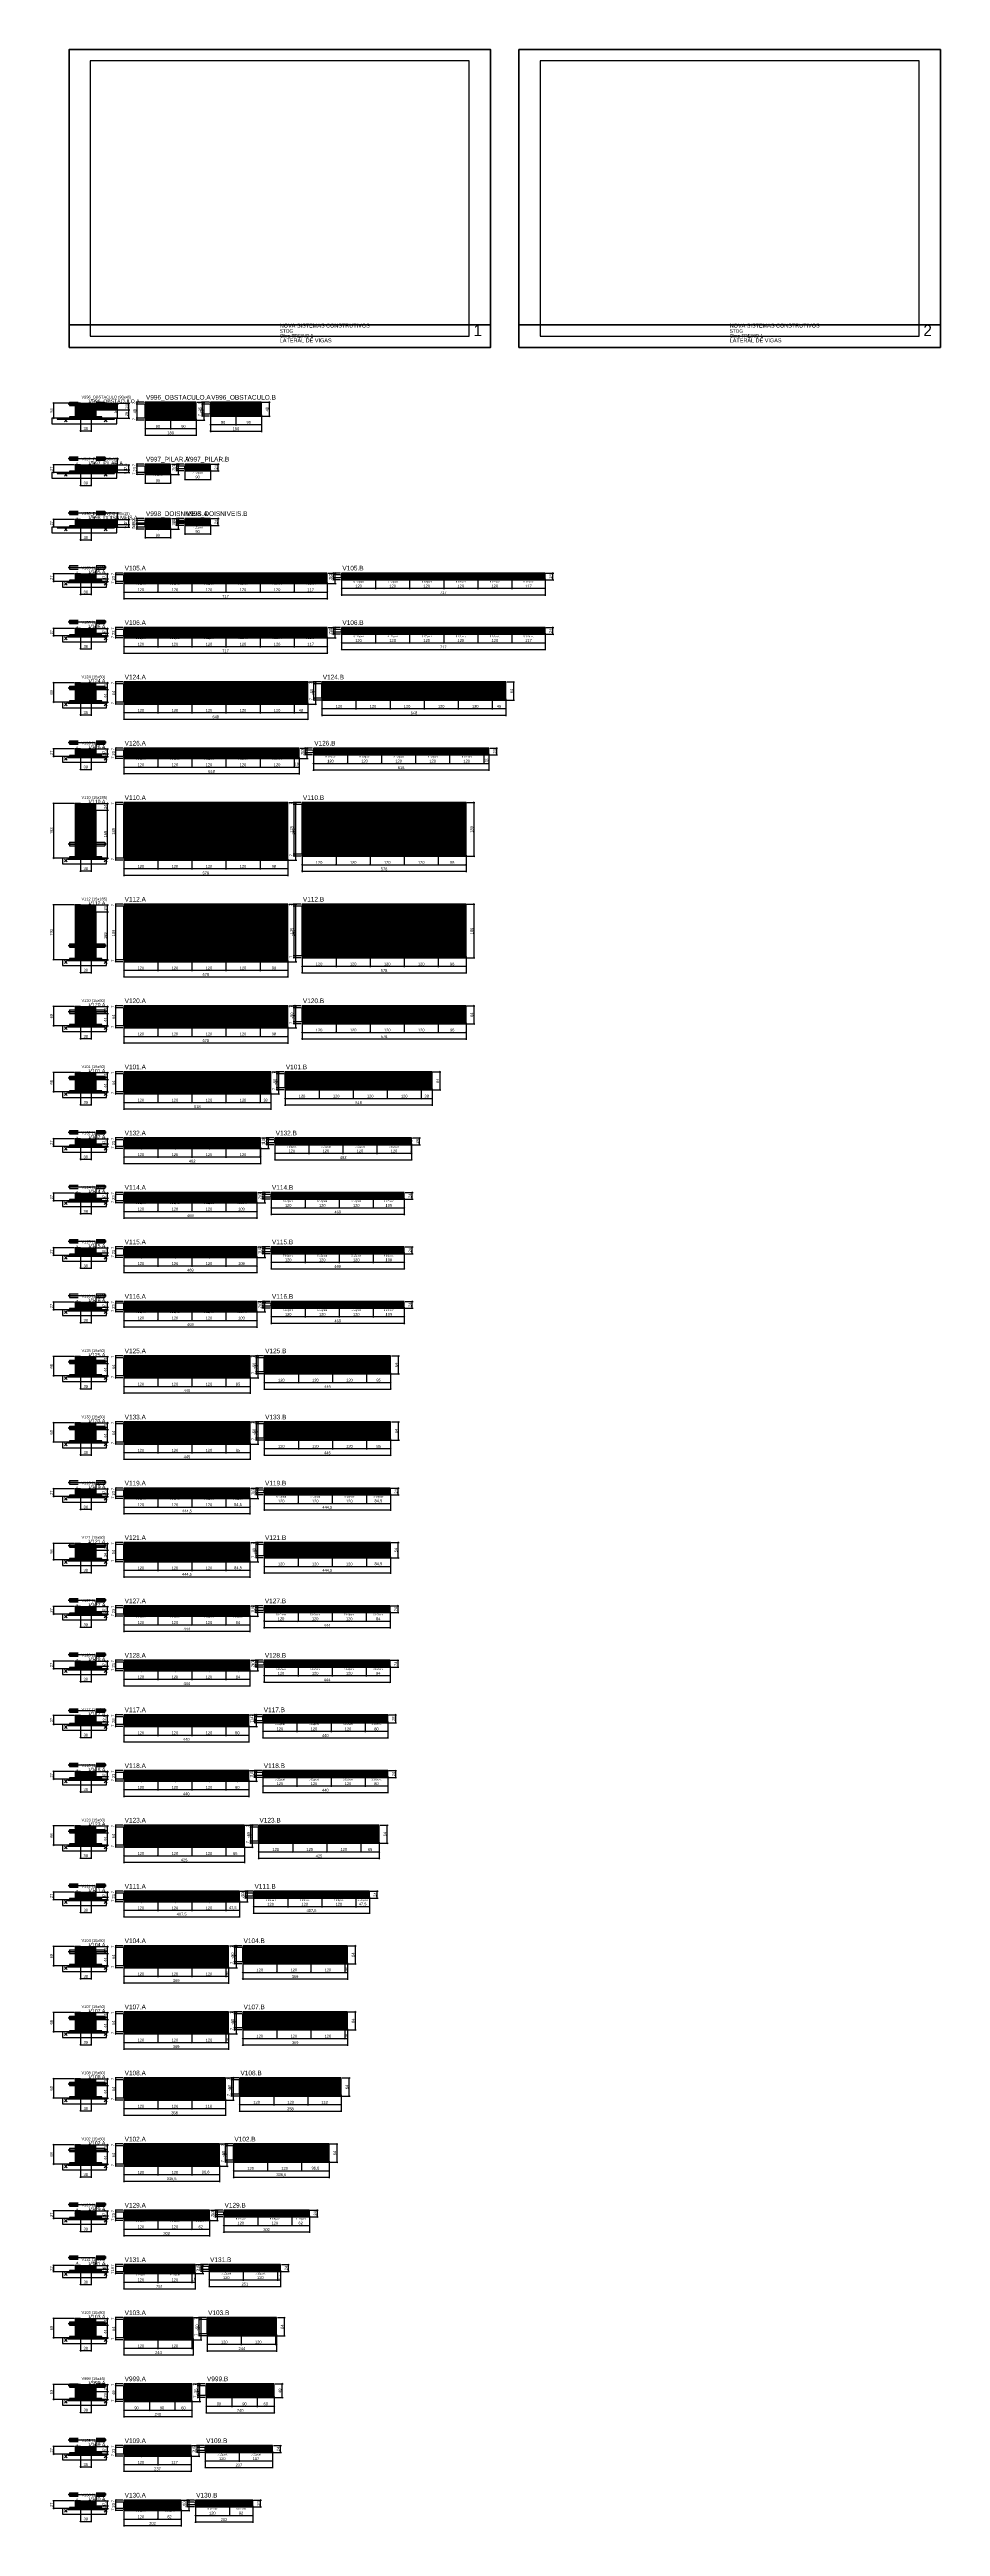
# Model space of a CAD drawing. Extents: x -69 to 3070, y -7480 to 1250.
import ezdxf
from ezdxf.enums import TextEntityAlignment as Align

# ---------------------------------------------------------------- set-up
doc = ezdxf.new("R2010")
doc.units = 0
for name, color, linetype in [('5', 5, 'Continuous'), ('barrote', 126, 'Continuous'), ('CARIMBO', 255, 'Continuous'), ('CONCRETO', 251, 'Continuous'), ('COTA', 241, 'Continuous'), ('Cota Seção (2x)', 241, 'Continuous'), ('detalhes', 7, 'Continuous'), ('Folhas', 255, 'Continuous'), ('Hachura', 251, 'Continuous'), ('Madeira', 126, 'Continuous'), ('NOMENCLATURA', 7, 'Continuous'), ('Painéis', 200, 'Continuous'), ('presilha', 224, 'Continuous'), ('Reaproveitamento', 251, 'Continuous'), ('SARR_2.2x7', 40, 'Continuous'), ('SARR_3.5x7', 81, 'Continuous'), ('SCO-___-LAJ', 224, 'Continuous'), ('TENSOR', 224, 'Continuous'), ('texto', 7, 'Continuous'), ('Texto Seção', 7, 'Continuous')]:
    doc.layers.add(name, color=color, linetype=linetype)
doc.dimstyles.new('PAINEL', dxfattribs={"dimtxt": 10, "dimasz": 3, "dimexe": 3, "dimexo": 3, "dimgap": 3, "dimtad": 1, "dimblk": 'OBLIQUE', "dimblk1": 'OBLIQUE', "dimcen": 2.5, "dimclrd": 4, "dimclre": 4, "dimclrt": 240, "dimazin": 3, "dimtfac": 1, "dimtmove": 0, "dimatfit": 3})
doc.dimstyles.new('SECAO2X', dxfattribs={"dimtxt": 7, "dimasz": 5, "dimexe": 3, "dimexo": 3, "dimgap": 2, "dimtad": 3, "dimblk": 'OBLIQUE', "dimblk1": 'OBLIQUE', "dimcen": 2.5, "dimclrd": 4, "dimclre": 4, "dimclrt": 1, "dimazin": 3, "dimtfac": 1, "dimtmove": 0, "dimatfit": 3})

# ---------------------------------------------------------------- blocks, each defined once
blk = doc.blocks.new('_OBLIQUE')
at = {"color": 0, "linetype": 'BYBLOCK'}
blk.add_line((-0.5, -0.5), (0.5, 0.5), dxfattribs=at)

msp = doc.modelspace()

# ---------------------------------------------------------------- hatches: boundary and pattern name
at = {"layer": 'COTA'}
h = msp.add_hatch(dxfattribs=at)
h.set_pattern_fill('ANSI31', scale=0.4)
h.paths.add_polyline_path([(40, -41), (40, 4), (168, 4), (168, -20), (78, -20), (78, -41)])
h = msp.add_hatch(dxfattribs=at)
h.set_pattern_fill('ANSI31', scale=0.5)
h.paths.add_polyline_path([(268, 0), (358, 0), (358, 7), (268, 7)])
h = msp.add_hatch(dxfattribs=at)
h.set_pattern_fill('ANSI31', scale=0.5)
h.paths.add_polyline_path([(358, 0), (448, 0), (448, 7), (358, 7)])
h = msp.add_hatch(dxfattribs=at)
h.set_pattern_fill('ANSI31', scale=0.5)
h.paths.add_polyline_path([(498, 0), (588, 0), (588, 7), (498, 7)])
h = msp.add_hatch(dxfattribs=at)
h.set_pattern_fill('ANSI31', scale=0.5)
h.paths.add_polyline_path([(588, 0), (678, 0), (678, 7), (588, 7)])
h = msp.add_hatch(dxfattribs=at)
h.set_pattern_fill('ANSI31', scale=0.5)
h.paths.add_polyline_path([(268, -56), (358, -56), (358, -49), (268, -49)])
h = msp.add_hatch(dxfattribs=at)
h.set_pattern_fill('ANSI31', scale=0.5)
h.paths.add_polyline_path([(358, -56), (448, -56), (448, -49), (358, -49)])
h = msp.add_hatch(dxfattribs=at)
h.set_pattern_fill('ANSI31', scale=0.5)
h.paths.add_polyline_path([(498, -42), (588, -42), (588, -35), (498, -35)])
h = msp.add_hatch(dxfattribs=at)
h.set_pattern_fill('ANSI31', scale=0.5)
h.paths.add_polyline_path([(588, -42), (678, -42), (678, -35), (588, -35)])
h = msp.add_hatch(dxfattribs=at)
h.set_pattern_fill('ANSI31', scale=0.4)
h.paths.add_polyline_path([(40, -233), (40, -214), (168, -214), (168, -231.6), (78, -231.6), (78, -233)])
h = msp.add_hatch(dxfattribs=at)
h.set_pattern_fill('ANSI31', scale=0.5)
h.paths.add_polyline_path([(268, -218), (358, -218), (358, -211), (268, -211)])
h = msp.add_hatch(dxfattribs=at)
h.set_pattern_fill('ANSI31', scale=0.5)
h.paths.add_polyline_path([(268, -241), (293, -241), (293, -218), (268, -218)])
h = msp.add_hatch(dxfattribs=at)
h.set_pattern_fill('ANSI31', scale=0.5)
h.paths.add_polyline_path([(268, -223), (288, -223), (288, -218), (268, -218)])
h = msp.add_hatch(dxfattribs=at)
h.set_pattern_fill('ANSI31', scale=0.5)
h.paths.add_polyline_path([(268, -248), (358, -248), (358, -241), (268, -241)])
h = msp.add_hatch(dxfattribs=at)
h.set_pattern_fill('ANSI31', scale=0.5)
h.paths.add_polyline_path([(333, -241), (358, -241), (358, -218), (333, -218)])
h = msp.add_hatch(dxfattribs=at)
h.set_pattern_fill('ANSI31', scale=0.5)
h.paths.add_polyline_path([(338, -223), (358, -223), (358, -218), (338, -218)])
h = msp.add_hatch(dxfattribs=at)
h.set_pattern_fill('ANSI31', scale=0.5)
h.paths.add_polyline_path([(408, -218), (498, -218), (498, -211), (408, -211)])
h = msp.add_hatch(dxfattribs=at)
h.set_pattern_fill('ANSI31', scale=0.5)
h.paths.add_polyline_path([(408, -228), (433, -228), (433, -218), (408, -218)])
h = msp.add_hatch(dxfattribs=at)
h.set_pattern_fill('ANSI31', scale=0.5)
h.paths.add_polyline_path([(408, -223), (428, -223), (428, -218), (408, -218)])
h = msp.add_hatch(dxfattribs=at)
h.set_pattern_fill('ANSI31', scale=0.5)
h.paths.add_polyline_path([(408, -235), (498, -235), (498, -228), (408, -228)])
h = msp.add_hatch(dxfattribs=at)
h.set_pattern_fill('ANSI31', scale=0.5)
h.paths.add_polyline_path([(473, -228), (498, -228), (498, -218), (473, -218)])
h = msp.add_hatch(dxfattribs=at)
h.set_pattern_fill('ANSI31', scale=0.5)
h.paths.add_polyline_path([(478, -223), (498, -223), (498, -218), (478, -218)])
h = msp.add_hatch(dxfattribs=at)
h.set_pattern_fill('ANSI31', scale=0.4)
h.paths.add_polyline_path([(40, -425), (40, -406), (168, -406), (168, -423.6), (78, -423.6), (78, -425)])
h = msp.add_hatch(dxfattribs=at)
h.set_pattern_fill('ANSI31', scale=0.5)
h.paths.add_polyline_path([(268, -410), (358, -410), (358, -403), (268, -403)])
h = msp.add_hatch(dxfattribs=at)
h.set_pattern_fill('ANSI31', scale=0.5)
h.paths.add_polyline_path([(268, -423.8), (358, -423.8), (358, -419.2), (268, -419.2)])
h = msp.add_hatch(dxfattribs=at)
h.set_pattern_fill('ANSI31', scale=0.5)
h.paths.add_polyline_path([(268, -440), (358, -440), (358, -433), (268, -433)])
h = msp.add_hatch(dxfattribs=at)
h.set_pattern_fill('ANSI31', scale=0.5)
h.paths.add_polyline_path([(408, -410), (498, -410), (498, -403), (408, -403)])
h = msp.add_hatch(dxfattribs=at)
h.set_pattern_fill('ANSI31', scale=0.5)
h.paths.add_polyline_path([(408, -416), (498, -416), (498, -414), (408, -414)])
h = msp.add_hatch(dxfattribs=at)
h.set_pattern_fill('ANSI31', scale=0.5)
h.paths.add_polyline_path([(408, -427), (498, -427), (498, -420), (408, -420)])
h = msp.add_hatch(dxfattribs=at)
h.set_pattern_fill('ANSI31', scale=0.4)
h.paths.add_polyline_path([(40, -617), (40, -598), (93, -598), (93, -615.6), (78, -615.6), (78, -617)])
h = msp.add_hatch(dxfattribs=at)
h.set_pattern_fill('ANSI31', scale=0.5)
h.paths.add_polyline_path([(193, -602), (313, -602), (313, -595), (193, -595)])
h = msp.add_hatch(dxfattribs=at)
h.set_pattern_fill('ANSI31', scale=0.5)
h.paths.add_polyline_path([(313, -602), (433, -602), (433, -595), (313, -595)])
h = msp.add_hatch(dxfattribs=at)
h.set_pattern_fill('ANSI31', scale=0.5)
h.paths.add_polyline_path([(433, -602), (553, -602), (553, -595), (433, -595)])
h = msp.add_hatch(dxfattribs=at)
h.set_pattern_fill('ANSI31', scale=0.5)
h.paths.add_polyline_path([(553, -602), (673, -602), (673, -595), (553, -595)])
h = msp.add_hatch(dxfattribs=at)
h.set_pattern_fill('ANSI31', scale=0.5)
h.paths.add_polyline_path([(673, -602), (793, -602), (793, -595), (673, -595)])
h = msp.add_hatch(dxfattribs=at)
h.set_pattern_fill('ANSI31', scale=0.5)
h.paths.add_polyline_path([(793, -602), (910, -602), (910, -595), (793, -595)])
h = msp.add_hatch(dxfattribs=at)
h.set_pattern_fill('ANSI31', scale=0.5)
h.paths.add_polyline_path([(960, -602), (1080, -602), (1080, -595), (960, -595)])
h = msp.add_hatch(dxfattribs=at)
h.set_pattern_fill('ANSI31', scale=0.5)
h.paths.add_polyline_path([(1080, -602), (1200, -602), (1200, -595), (1080, -595)])
h = msp.add_hatch(dxfattribs=at)
h.set_pattern_fill('ANSI31', scale=0.5)
h.paths.add_polyline_path([(1200, -602), (1320, -602), (1320, -595), (1200, -595)])
h = msp.add_hatch(dxfattribs=at)
h.set_pattern_fill('ANSI31', scale=0.5)
h.paths.add_polyline_path([(1320, -602), (1440, -602), (1440, -595), (1320, -595)])
h = msp.add_hatch(dxfattribs=at)
h.set_pattern_fill('ANSI31', scale=0.5)
h.paths.add_polyline_path([(1440, -602), (1560, -602), (1560, -595), (1440, -595)])
h = msp.add_hatch(dxfattribs=at)
h.set_pattern_fill('ANSI31', scale=0.5)
h.paths.add_polyline_path([(1560, -602), (1677, -602), (1677, -595), (1560, -595)])
h = msp.add_hatch(dxfattribs=at)
h.set_pattern_fill('ANSI31', scale=0.5)
h.paths.add_polyline_path([(193, -632), (313, -632), (313, -625), (193, -625)])
h = msp.add_hatch(dxfattribs=at)
h.set_pattern_fill('ANSI31', scale=0.5)
h.paths.add_polyline_path([(313, -632), (433, -632), (433, -625), (313, -625)])
h = msp.add_hatch(dxfattribs=at)
h.set_pattern_fill('ANSI31', scale=0.5)
h.paths.add_polyline_path([(433, -632), (553, -632), (553, -625), (433, -625)])
h = msp.add_hatch(dxfattribs=at)
h.set_pattern_fill('ANSI31', scale=0.5)
h.paths.add_polyline_path([(553, -632), (673, -632), (673, -625), (553, -625)])
h = msp.add_hatch(dxfattribs=at)
h.set_pattern_fill('ANSI31', scale=0.5)
h.paths.add_polyline_path([(673, -632), (793, -632), (793, -625), (673, -625)])
h = msp.add_hatch(dxfattribs=at)
h.set_pattern_fill('ANSI31', scale=0.5)
h.paths.add_polyline_path([(793, -632), (910, -632), (910, -625), (793, -625)])
h = msp.add_hatch(dxfattribs=at)
h.set_pattern_fill('ANSI31', scale=0.5)
h.paths.add_polyline_path([(960, -619), (1080, -619), (1080, -612), (960, -612)])
h = msp.add_hatch(dxfattribs=at)
h.set_pattern_fill('ANSI31', scale=0.5)
h.paths.add_polyline_path([(1080, -619), (1200, -619), (1200, -612), (1080, -612)])
h = msp.add_hatch(dxfattribs=at)
h.set_pattern_fill('ANSI31', scale=0.5)
h.paths.add_polyline_path([(1200, -619), (1320, -619), (1320, -612), (1200, -612)])
h = msp.add_hatch(dxfattribs=at)
h.set_pattern_fill('ANSI31', scale=0.5)
h.paths.add_polyline_path([(1320, -619), (1440, -619), (1440, -612), (1320, -612)])
h = msp.add_hatch(dxfattribs=at)
h.set_pattern_fill('ANSI31', scale=0.5)
h.paths.add_polyline_path([(1440, -619), (1560, -619), (1560, -612), (1440, -612)])
h = msp.add_hatch(dxfattribs=at)
h.set_pattern_fill('ANSI31', scale=0.5)
h.paths.add_polyline_path([(1560, -619), (1677, -619), (1677, -612), (1560, -612)])
h = msp.add_hatch(dxfattribs=at)
h.set_pattern_fill('ANSI31', scale=0.4)
h.paths.add_polyline_path([(40, -809), (40, -790), (93, -790), (93, -807.6), (78, -807.6), (78, -809)])
h = msp.add_hatch(dxfattribs=at)
h.set_pattern_fill('ANSI31', scale=0.5)
h.paths.add_polyline_path([(193, -794), (313, -794), (313, -787), (193, -787)])
h = msp.add_hatch(dxfattribs=at)
h.set_pattern_fill('ANSI31', scale=0.5)
h.paths.add_polyline_path([(193, -824), (313, -824), (313, -817), (193, -817)])
h = msp.add_hatch(dxfattribs=at)
h.set_pattern_fill('ANSI31', scale=0.5)
h.paths.add_polyline_path([(313, -794), (433, -794), (433, -787), (313, -787)])
h = msp.add_hatch(dxfattribs=at)
h.set_pattern_fill('ANSI31', scale=0.5)
h.paths.add_polyline_path([(313, -824), (433, -824), (433, -817), (313, -817)])
h = msp.add_hatch(dxfattribs=at)
h.set_pattern_fill('ANSI31', scale=0.5)
h.paths.add_polyline_path([(433, -794), (553, -794), (553, -787), (433, -787)])
h = msp.add_hatch(dxfattribs=at)
h.set_pattern_fill('ANSI31', scale=0.5)
h.paths.add_polyline_path([(433, -824), (553, -824), (553, -817), (433, -817)])
h = msp.add_hatch(dxfattribs=at)
h.set_pattern_fill('ANSI31', scale=0.5)
h.paths.add_polyline_path([(553, -794), (673, -794), (673, -787), (553, -787)])
h = msp.add_hatch(dxfattribs=at)
h.set_pattern_fill('ANSI31', scale=0.5)
h.paths.add_polyline_path([(553, -824), (673, -824), (673, -817), (553, -817)])
h = msp.add_hatch(dxfattribs=at)
h.set_pattern_fill('ANSI31', scale=0.5)
h.paths.add_polyline_path([(673, -794), (793, -794), (793, -787), (673, -787)])
h = msp.add_hatch(dxfattribs=at)
h.set_pattern_fill('ANSI31', scale=0.5)
h.paths.add_polyline_path([(673, -824), (793, -824), (793, -817), (673, -817)])
h = msp.add_hatch(dxfattribs=at)
h.set_pattern_fill('ANSI31', scale=0.5)
h.paths.add_polyline_path([(793, -794), (910, -794), (910, -787), (793, -787)])
h = msp.add_hatch(dxfattribs=at)
h.set_pattern_fill('ANSI31', scale=0.5)
h.paths.add_polyline_path([(793, -824), (910, -824), (910, -817), (793, -817)])
h = msp.add_hatch(dxfattribs=at)
h.set_pattern_fill('ANSI31', scale=0.5)
h.paths.add_polyline_path([(960, -794), (1080, -794), (1080, -787), (960, -787)])
h = msp.add_hatch(dxfattribs=at)
h.set_pattern_fill('ANSI31', scale=0.5)
h.paths.add_polyline_path([(960, -811), (1080, -811), (1080, -804), (960, -804)])
h = msp.add_hatch(dxfattribs=at)
h.set_pattern_fill('ANSI31', scale=0.5)
h.paths.add_polyline_path([(1080, -794), (1200, -794), (1200, -787), (1080, -787)])
h = msp.add_hatch(dxfattribs=at)
h.set_pattern_fill('ANSI31', scale=0.5)
h.paths.add_polyline_path([(1080, -811), (1200, -811), (1200, -804), (1080, -804)])
h = msp.add_hatch(dxfattribs=at)
h.set_pattern_fill('ANSI31', scale=0.5)
h.paths.add_polyline_path([(1200, -794), (1320, -794), (1320, -787), (1200, -787)])
h = msp.add_hatch(dxfattribs=at)
h.set_pattern_fill('ANSI31', scale=0.5)
h.paths.add_polyline_path([(1200, -811), (1320, -811), (1320, -804), (1200, -804)])
h = msp.add_hatch(dxfattribs=at)
h.set_pattern_fill('ANSI31', scale=0.5)
h.paths.add_polyline_path([(1320, -794), (1440, -794), (1440, -787), (1320, -787)])
h = msp.add_hatch(dxfattribs=at)
h.set_pattern_fill('ANSI31', scale=0.5)
h.paths.add_polyline_path([(1320, -811), (1440, -811), (1440, -804), (1320, -804)])
h = msp.add_hatch(dxfattribs=at)
h.set_pattern_fill('ANSI31', scale=0.5)
h.paths.add_polyline_path([(1440, -794), (1560, -794), (1560, -787), (1440, -787)])
h = msp.add_hatch(dxfattribs=at)
h.set_pattern_fill('ANSI31', scale=0.5)
h.paths.add_polyline_path([(1440, -811), (1560, -811), (1560, -804), (1440, -804)])
h = msp.add_hatch(dxfattribs=at)
h.set_pattern_fill('ANSI31', scale=0.5)
h.paths.add_polyline_path([(1560, -794), (1677, -794), (1677, -787), (1560, -787)])
h = msp.add_hatch(dxfattribs=at)
h.set_pattern_fill('ANSI31', scale=0.5)
h.paths.add_polyline_path([(1560, -811), (1677, -811), (1677, -804), (1560, -804)])
h = msp.add_hatch(dxfattribs=at)
h.set_pattern_fill('ANSI31', scale=0.4)
h.paths.add_polyline_path([(40, -1042), (40, -982), (93, -982), (93, -1006), (78, -1006), (78, -1042)])
h = msp.add_hatch(dxfattribs=at)
h.set_pattern_fill('ANSI31', scale=0.5)
h.paths.add_polyline_path([(193, -986), (313, -986), (313, -979), (193, -979)])
h = msp.add_hatch(dxfattribs=at)
h.set_pattern_fill('ANSI31', scale=0.5)
h.paths.add_polyline_path([(313, -986), (433, -986), (433, -979), (313, -979)])
h = msp.add_hatch(dxfattribs=at)
h.set_pattern_fill('ANSI31', scale=0.5)
h.paths.add_polyline_path([(433, -986), (553, -986), (553, -979), (433, -979)])
h = msp.add_hatch(dxfattribs=at)
h.set_pattern_fill('ANSI31', scale=0.5)
h.paths.add_polyline_path([(553, -986), (673, -986), (673, -979), (553, -979)])
h = msp.add_hatch(dxfattribs=at)
h.set_pattern_fill('ANSI31', scale=0.5)
h.paths.add_polyline_path([(673, -986), (793, -986), (793, -979), (673, -979)])
h = msp.add_hatch(dxfattribs=at)
h.set_pattern_fill('ANSI31', scale=0.5)
h.paths.add_polyline_path([(793, -986), (841, -986), (841, -979), (793, -979)])
h = msp.add_hatch(dxfattribs=at)
h.set_pattern_fill('ANSI31', scale=0.5)
h.paths.add_polyline_path([(891, -986), (1011, -986), (1011, -979), (891, -979)])
h = msp.add_hatch(dxfattribs=at)
h.set_pattern_fill('ANSI31', scale=0.5)
h.paths.add_polyline_path([(891, -1043), (1011, -1043), (1011, -1036), (891, -1036)])
h = msp.add_hatch(dxfattribs=at)
h.set_pattern_fill('ANSI31', scale=0.5)
h.paths.add_polyline_path([(1011, -986), (1131, -986), (1131, -979), (1011, -979)])
h = msp.add_hatch(dxfattribs=at)
h.set_pattern_fill('ANSI31', scale=0.5)
h.paths.add_polyline_path([(1011, -1043), (1131, -1043), (1131, -1036), (1011, -1036)])
h = msp.add_hatch(dxfattribs=at)
h.set_pattern_fill('ANSI31', scale=0.5)
h.paths.add_polyline_path([(1131, -986), (1251, -986), (1251, -979), (1131, -979)])
h = msp.add_hatch(dxfattribs=at)
h.set_pattern_fill('ANSI31', scale=0.5)
h.paths.add_polyline_path([(1131, -1043), (1251, -1043), (1251, -1036), (1131, -1036)])
h = msp.add_hatch(dxfattribs=at)
h.set_pattern_fill('ANSI31', scale=0.5)
h.paths.add_polyline_path([(1251, -986), (1371, -986), (1371, -979), (1251, -979)])
h = msp.add_hatch(dxfattribs=at)
h.set_pattern_fill('ANSI31', scale=0.5)
h.paths.add_polyline_path([(1251, -1043), (1371, -1043), (1371, -1036), (1251, -1036)])
h = msp.add_hatch(dxfattribs=at)
h.set_pattern_fill('ANSI31', scale=0.5)
h.paths.add_polyline_path([(1371, -986), (1491, -986), (1491, -979), (1371, -979)])
h = msp.add_hatch(dxfattribs=at)
h.set_pattern_fill('ANSI31', scale=0.5)
h.paths.add_polyline_path([(1371, -1043), (1491, -1043), (1491, -1036), (1371, -1036)])
h = msp.add_hatch(dxfattribs=at)
h.set_pattern_fill('ANSI31', scale=0.5)
h.paths.add_polyline_path([(1491, -986), (1539, -986), (1539, -979), (1491, -979)])
h = msp.add_hatch(dxfattribs=at)
h.set_pattern_fill('ANSI31', scale=0.5)
h.paths.add_polyline_path([(1491, -1043), (1539, -1043), (1539, -1036), (1491, -1036)])
h = msp.add_hatch(dxfattribs=at)
h.set_pattern_fill('ANSI31', scale=0.5)
h.paths.add_polyline_path([(193, -1057), (313, -1057), (313, -1050), (193, -1050)])
h = msp.add_hatch(dxfattribs=at)
h.set_pattern_fill('ANSI31', scale=0.5)
h.paths.add_polyline_path([(313, -1057), (433, -1057), (433, -1050), (313, -1050)])
h = msp.add_hatch(dxfattribs=at)
h.set_pattern_fill('ANSI31', scale=0.5)
h.paths.add_polyline_path([(433, -1057), (553, -1057), (553, -1050), (433, -1050)])
h = msp.add_hatch(dxfattribs=at)
h.set_pattern_fill('ANSI31', scale=0.5)
h.paths.add_polyline_path([(553, -1057), (673, -1057), (673, -1050), (553, -1050)])
h = msp.add_hatch(dxfattribs=at)
h.set_pattern_fill('ANSI31', scale=0.5)
h.paths.add_polyline_path([(673, -1057), (793, -1057), (793, -1050), (673, -1050)])
h = msp.add_hatch(dxfattribs=at)
h.set_pattern_fill('ANSI31', scale=0.5)
h.paths.add_polyline_path([(793, -1057), (841, -1057), (841, -1050), (793, -1050)])
h = msp.add_hatch(dxfattribs=at)
h.set_pattern_fill('ANSI31', scale=0.4)
h.paths.add_polyline_path([(40, -1234), (40, -1215), (93, -1215), (93, -1232.6), (78, -1232.6), (78, -1234)])
h = msp.add_hatch(dxfattribs=at)
h.set_pattern_fill('ANSI31', scale=0.5)
h.paths.add_polyline_path([(193, -1219), (313, -1219), (313, -1212), (193, -1212)])
h = msp.add_hatch(dxfattribs=at)
h.set_pattern_fill('ANSI31', scale=0.5)
h.paths.add_polyline_path([(313, -1219), (433, -1219), (433, -1212), (313, -1212)])
h = msp.add_hatch(dxfattribs=at)
h.set_pattern_fill('ANSI31', scale=0.5)
h.paths.add_polyline_path([(433, -1219), (553, -1219), (553, -1212), (433, -1212)])
h = msp.add_hatch(dxfattribs=at)
h.set_pattern_fill('ANSI31', scale=0.5)
h.paths.add_polyline_path([(553, -1219), (673, -1219), (673, -1212), (553, -1212)])
h = msp.add_hatch(dxfattribs=at)
h.set_pattern_fill('ANSI31', scale=0.5)
h.paths.add_polyline_path([(673, -1219), (793, -1219), (793, -1212), (673, -1212)])
h = msp.add_hatch(dxfattribs=at)
h.set_pattern_fill('ANSI31', scale=0.5)
h.paths.add_polyline_path([(793, -1219), (811, -1219), (811, -1212), (793, -1212)])
h = msp.add_hatch(dxfattribs=at)
h.set_pattern_fill('ANSI31', scale=0.5)
h.paths.add_polyline_path([(861, -1219), (981, -1219), (981, -1212), (861, -1212)])
h = msp.add_hatch(dxfattribs=at)
h.set_pattern_fill('ANSI31', scale=0.5)
h.paths.add_polyline_path([(981, -1219), (1101, -1219), (1101, -1212), (981, -1212)])
h = msp.add_hatch(dxfattribs=at)
h.set_pattern_fill('ANSI31', scale=0.5)
h.paths.add_polyline_path([(1101, -1219), (1221, -1219), (1221, -1212), (1101, -1212)])
h = msp.add_hatch(dxfattribs=at)
h.set_pattern_fill('ANSI31', scale=0.5)
h.paths.add_polyline_path([(1221, -1219), (1341, -1219), (1341, -1212), (1221, -1212)])
h = msp.add_hatch(dxfattribs=at)
h.set_pattern_fill('ANSI31', scale=0.5)
h.paths.add_polyline_path([(1341, -1219), (1461, -1219), (1461, -1212), (1341, -1212)])
h = msp.add_hatch(dxfattribs=at)
h.set_pattern_fill('ANSI31', scale=0.5)
h.paths.add_polyline_path([(1461, -1219), (1479, -1219), (1479, -1212), (1461, -1212)])
h = msp.add_hatch(dxfattribs=at)
h.set_pattern_fill('ANSI31', scale=0.5)
h.paths.add_polyline_path([(193, -1249), (313, -1249), (313, -1242), (193, -1242)])
h = msp.add_hatch(dxfattribs=at)
h.set_pattern_fill('ANSI31', scale=0.5)
h.paths.add_polyline_path([(313, -1249), (433, -1249), (433, -1242), (313, -1242)])
h = msp.add_hatch(dxfattribs=at)
h.set_pattern_fill('ANSI31', scale=0.5)
h.paths.add_polyline_path([(433, -1249), (553, -1249), (553, -1242), (433, -1242)])
h = msp.add_hatch(dxfattribs=at)
h.set_pattern_fill('ANSI31', scale=0.5)
h.paths.add_polyline_path([(553, -1249), (673, -1249), (673, -1242), (553, -1242)])
h = msp.add_hatch(dxfattribs=at)
h.set_pattern_fill('ANSI31', scale=0.5)
h.paths.add_polyline_path([(673, -1249), (793, -1249), (793, -1242), (673, -1242)])
h = msp.add_hatch(dxfattribs=at)
h.set_pattern_fill('ANSI31', scale=0.5)
h.paths.add_polyline_path([(793, -1249), (811, -1249), (811, -1242), (793, -1242)])
h = msp.add_hatch(dxfattribs=at)
h.set_pattern_fill('ANSI31', scale=0.5)
h.paths.add_polyline_path([(861, -1236), (981, -1236), (981, -1229), (861, -1229)])
h = msp.add_hatch(dxfattribs=at)
h.set_pattern_fill('ANSI31', scale=0.5)
h.paths.add_polyline_path([(981, -1236), (1101, -1236), (1101, -1229), (981, -1229)])
h = msp.add_hatch(dxfattribs=at)
h.set_pattern_fill('ANSI31', scale=0.5)
h.paths.add_polyline_path([(1101, -1236), (1221, -1236), (1221, -1229), (1101, -1229)])
h = msp.add_hatch(dxfattribs=at)
h.set_pattern_fill('ANSI31', scale=0.5)
h.paths.add_polyline_path([(1221, -1236), (1341, -1236), (1341, -1229), (1221, -1229)])
h = msp.add_hatch(dxfattribs=at)
h.set_pattern_fill('ANSI31', scale=0.5)
h.paths.add_polyline_path([(1341, -1236), (1461, -1236), (1461, -1229), (1341, -1229)])
h = msp.add_hatch(dxfattribs=at)
h.set_pattern_fill('ANSI31', scale=0.5)
h.paths.add_polyline_path([(1461, -1236), (1479, -1236), (1479, -1229), (1461, -1229)])
h = msp.add_hatch(dxfattribs=at)
h.set_pattern_fill('ANSI31', scale=0.4)
h.paths.add_polyline_path([(40, -1592), (40, -1407), (93, -1407), (93, -1431), (78, -1431), (78, -1592)])
h = msp.add_hatch(dxfattribs=at)
h.set_pattern_fill('ANSI31', scale=0.5)
h.paths.add_polyline_path([(193, -1411), (313, -1411), (313, -1404), (193, -1404)])
h = msp.add_hatch(dxfattribs=at)
h.set_pattern_fill('ANSI31', scale=0.5)
h.paths.add_polyline_path([(313, -1411), (433, -1411), (433, -1404), (313, -1404)])
h = msp.add_hatch(dxfattribs=at)
h.set_pattern_fill('ANSI31', scale=0.5)
h.paths.add_polyline_path([(433, -1411), (553, -1411), (553, -1404), (433, -1404)])
h = msp.add_hatch(dxfattribs=at)
h.set_pattern_fill('ANSI31', scale=0.5)
h.paths.add_polyline_path([(553, -1411), (673, -1411), (673, -1404), (553, -1404)])
h = msp.add_hatch(dxfattribs=at)
h.set_pattern_fill('ANSI31', scale=0.5)
h.paths.add_polyline_path([(673, -1411), (771, -1411), (771, -1404), (673, -1404)])
h = msp.add_hatch(dxfattribs=at)
h.set_pattern_fill('ANSI31', scale=0.5)
h.paths.add_polyline_path([(821, -1411), (941, -1411), (941, -1404), (821, -1404)])
h = msp.add_hatch(dxfattribs=at)
h.set_pattern_fill('ANSI31', scale=0.5)
h.paths.add_polyline_path([(941, -1411), (1061, -1411), (1061, -1404), (941, -1404)])
h = msp.add_hatch(dxfattribs=at)
h.set_pattern_fill('ANSI31', scale=0.5)
h.paths.add_polyline_path([(1061, -1411), (1181, -1411), (1181, -1404), (1061, -1404)])
h = msp.add_hatch(dxfattribs=at)
h.set_pattern_fill('ANSI31', scale=0.5)
h.paths.add_polyline_path([(1181, -1411), (1301, -1411), (1301, -1404), (1181, -1404)])
h = msp.add_hatch(dxfattribs=at)
h.set_pattern_fill('ANSI31', scale=0.5)
h.paths.add_polyline_path([(1301, -1411), (1399, -1411), (1399, -1404), (1301, -1404)])
h = msp.add_hatch(dxfattribs=at)
h.set_pattern_fill('ANSI31', scale=0.5)
h.paths.add_polyline_path([(193, -1607), (313, -1607), (313, -1600), (193, -1600)])
h = msp.add_hatch(dxfattribs=at)
h.set_pattern_fill('ANSI31', scale=0.5)
h.paths.add_polyline_path([(313, -1607), (433, -1607), (433, -1600), (313, -1600)])
h = msp.add_hatch(dxfattribs=at)
h.set_pattern_fill('ANSI31', scale=0.5)
h.paths.add_polyline_path([(433, -1607), (553, -1607), (553, -1600), (433, -1600)])
h = msp.add_hatch(dxfattribs=at)
h.set_pattern_fill('ANSI31', scale=0.5)
h.paths.add_polyline_path([(553, -1607), (673, -1607), (673, -1600), (553, -1600)])
h = msp.add_hatch(dxfattribs=at)
h.set_pattern_fill('ANSI31', scale=0.5)
h.paths.add_polyline_path([(673, -1607), (771, -1607), (771, -1600), (673, -1600)])
h = msp.add_hatch(dxfattribs=at)
h.set_pattern_fill('ANSI31', scale=0.5)
h.paths.add_polyline_path([(821, -1593), (941, -1593), (941, -1586), (821, -1586)])
h = msp.add_hatch(dxfattribs=at)
h.set_pattern_fill('ANSI31', scale=0.5)
h.paths.add_polyline_path([(941, -1593), (1061, -1593), (1061, -1586), (941, -1586)])
h = msp.add_hatch(dxfattribs=at)
h.set_pattern_fill('ANSI31', scale=0.5)
h.paths.add_polyline_path([(1061, -1593), (1181, -1593), (1181, -1586), (1061, -1586)])
h = msp.add_hatch(dxfattribs=at)
h.set_pattern_fill('ANSI31', scale=0.5)
h.paths.add_polyline_path([(1181, -1593), (1301, -1593), (1301, -1586), (1181, -1586)])
h = msp.add_hatch(dxfattribs=at)
h.set_pattern_fill('ANSI31', scale=0.5)
h.paths.add_polyline_path([(1301, -1593), (1399, -1593), (1399, -1586), (1301, -1586)])
h = msp.add_hatch(dxfattribs=at)
h.set_pattern_fill('ANSI31', scale=0.4)
h.paths.add_polyline_path([(40, -1950), (40, -1765), (93, -1765), (93, -1789), (78, -1789), (78, -1950)])
h = msp.add_hatch(dxfattribs=at)
h.set_pattern_fill('ANSI31', scale=0.5)
h.paths.add_polyline_path([(193, -1769), (313, -1769), (313, -1762), (193, -1762)])
h = msp.add_hatch(dxfattribs=at)
h.set_pattern_fill('ANSI31', scale=0.5)
h.paths.add_polyline_path([(313, -1769), (433, -1769), (433, -1762), (313, -1762)])
h = msp.add_hatch(dxfattribs=at)
h.set_pattern_fill('ANSI31', scale=0.5)
h.paths.add_polyline_path([(433, -1769), (553, -1769), (553, -1762), (433, -1762)])
h = msp.add_hatch(dxfattribs=at)
h.set_pattern_fill('ANSI31', scale=0.5)
h.paths.add_polyline_path([(553, -1769), (673, -1769), (673, -1762), (553, -1762)])
h = msp.add_hatch(dxfattribs=at)
h.set_pattern_fill('ANSI31', scale=0.5)
h.paths.add_polyline_path([(673, -1769), (771, -1769), (771, -1762), (673, -1762)])
h = msp.add_hatch(dxfattribs=at)
h.set_pattern_fill('ANSI31', scale=0.5)
h.paths.add_polyline_path([(821, -1769), (941, -1769), (941, -1762), (821, -1762)])
h = msp.add_hatch(dxfattribs=at)
h.set_pattern_fill('ANSI31', scale=0.5)
h.paths.add_polyline_path([(941, -1769), (1061, -1769), (1061, -1762), (941, -1762)])
h = msp.add_hatch(dxfattribs=at)
h.set_pattern_fill('ANSI31', scale=0.5)
h.paths.add_polyline_path([(1061, -1769), (1181, -1769), (1181, -1762), (1061, -1762)])
h = msp.add_hatch(dxfattribs=at)
h.set_pattern_fill('ANSI31', scale=0.5)
h.paths.add_polyline_path([(1181, -1769), (1301, -1769), (1301, -1762), (1181, -1762)])
h = msp.add_hatch(dxfattribs=at)
h.set_pattern_fill('ANSI31', scale=0.5)
h.paths.add_polyline_path([(1301, -1769), (1399, -1769), (1399, -1762), (1301, -1762)])
h = msp.add_hatch(dxfattribs=at)
h.set_pattern_fill('ANSI31', scale=0.5)
h.paths.add_polyline_path([(193, -1965), (313, -1965), (313, -1958), (193, -1958)])
h = msp.add_hatch(dxfattribs=at)
h.set_pattern_fill('ANSI31', scale=0.5)
h.paths.add_polyline_path([(313, -1965), (433, -1965), (433, -1958), (313, -1958)])
h = msp.add_hatch(dxfattribs=at)
h.set_pattern_fill('ANSI31', scale=0.5)
h.paths.add_polyline_path([(433, -1965), (553, -1965), (553, -1958), (433, -1958)])
h = msp.add_hatch(dxfattribs=at)
h.set_pattern_fill('ANSI31', scale=0.5)
h.paths.add_polyline_path([(553, -1965), (673, -1965), (673, -1958), (553, -1958)])
h = msp.add_hatch(dxfattribs=at)
h.set_pattern_fill('ANSI31', scale=0.5)
h.paths.add_polyline_path([(673, -1965), (771, -1965), (771, -1958), (673, -1958)])
h = msp.add_hatch(dxfattribs=at)
h.set_pattern_fill('ANSI31', scale=0.5)
h.paths.add_polyline_path([(821, -1951), (941, -1951), (941, -1944), (821, -1944)])
h = msp.add_hatch(dxfattribs=at)
h.set_pattern_fill('ANSI31', scale=0.5)
h.paths.add_polyline_path([(941, -1951), (1061, -1951), (1061, -1944), (941, -1944)])
h = msp.add_hatch(dxfattribs=at)
h.set_pattern_fill('ANSI31', scale=0.5)
h.paths.add_polyline_path([(1061, -1951), (1181, -1951), (1181, -1944), (1061, -1944)])
h = msp.add_hatch(dxfattribs=at)
h.set_pattern_fill('ANSI31', scale=0.5)
h.paths.add_polyline_path([(1181, -1951), (1301, -1951), (1301, -1944), (1181, -1944)])
h = msp.add_hatch(dxfattribs=at)
h.set_pattern_fill('ANSI31', scale=0.5)
h.paths.add_polyline_path([(1301, -1951), (1399, -1951), (1399, -1944), (1301, -1944)])
h = msp.add_hatch(dxfattribs=at)
h.set_pattern_fill('ANSI31', scale=0.4)
h.paths.add_polyline_path([(40, -2183), (40, -2123), (93, -2123), (93, -2147), (78, -2147), (78, -2183)])
h = msp.add_hatch(dxfattribs=at)
h.set_pattern_fill('ANSI31', scale=0.5)
h.paths.add_polyline_path([(193, -2127), (313, -2127), (313, -2120), (193, -2120)])
h = msp.add_hatch(dxfattribs=at)
h.set_pattern_fill('ANSI31', scale=0.5)
h.paths.add_polyline_path([(313, -2127), (433, -2127), (433, -2120), (313, -2120)])
h = msp.add_hatch(dxfattribs=at)
h.set_pattern_fill('ANSI31', scale=0.5)
h.paths.add_polyline_path([(433, -2127), (553, -2127), (553, -2120), (433, -2120)])
h = msp.add_hatch(dxfattribs=at)
h.set_pattern_fill('ANSI31', scale=0.5)
h.paths.add_polyline_path([(553, -2127), (673, -2127), (673, -2120), (553, -2120)])
h = msp.add_hatch(dxfattribs=at)
h.set_pattern_fill('ANSI31', scale=0.5)
h.paths.add_polyline_path([(673, -2127), (771, -2127), (771, -2120), (673, -2120)])
h = msp.add_hatch(dxfattribs=at)
h.set_pattern_fill('ANSI31', scale=0.5)
h.paths.add_polyline_path([(821, -2127), (941, -2127), (941, -2120), (821, -2120)])
h = msp.add_hatch(dxfattribs=at)
h.set_pattern_fill('ANSI31', scale=0.5)
h.paths.add_polyline_path([(821, -2184), (941, -2184), (941, -2177), (821, -2177)])
h = msp.add_hatch(dxfattribs=at)
h.set_pattern_fill('ANSI31', scale=0.5)
h.paths.add_polyline_path([(941, -2127), (1061, -2127), (1061, -2120), (941, -2120)])
h = msp.add_hatch(dxfattribs=at)
h.set_pattern_fill('ANSI31', scale=0.5)
h.paths.add_polyline_path([(941, -2184), (1061, -2184), (1061, -2177), (941, -2177)])
h = msp.add_hatch(dxfattribs=at)
h.set_pattern_fill('ANSI31', scale=0.5)
h.paths.add_polyline_path([(1061, -2127), (1181, -2127), (1181, -2120), (1061, -2120)])
h = msp.add_hatch(dxfattribs=at)
h.set_pattern_fill('ANSI31', scale=0.5)
h.paths.add_polyline_path([(1061, -2184), (1181, -2184), (1181, -2177), (1061, -2177)])
h = msp.add_hatch(dxfattribs=at)
h.set_pattern_fill('ANSI31', scale=0.5)
h.paths.add_polyline_path([(1181, -2127), (1301, -2127), (1301, -2120), (1181, -2120)])
h = msp.add_hatch(dxfattribs=at)
h.set_pattern_fill('ANSI31', scale=0.5)
h.paths.add_polyline_path([(1181, -2184), (1301, -2184), (1301, -2177), (1181, -2177)])
h = msp.add_hatch(dxfattribs=at)
h.set_pattern_fill('ANSI31', scale=0.5)
h.paths.add_polyline_path([(1301, -2127), (1399, -2127), (1399, -2120), (1301, -2120)])
h = msp.add_hatch(dxfattribs=at)
h.set_pattern_fill('ANSI31', scale=0.5)
h.paths.add_polyline_path([(1301, -2184), (1399, -2184), (1399, -2177), (1301, -2177)])
h = msp.add_hatch(dxfattribs=at)
h.set_pattern_fill('ANSI31', scale=0.5)
h.paths.add_polyline_path([(193, -2198), (313, -2198), (313, -2191), (193, -2191)])
h = msp.add_hatch(dxfattribs=at)
h.set_pattern_fill('ANSI31', scale=0.5)
h.paths.add_polyline_path([(313, -2198), (433, -2198), (433, -2191), (313, -2191)])
h = msp.add_hatch(dxfattribs=at)
h.set_pattern_fill('ANSI31', scale=0.5)
h.paths.add_polyline_path([(433, -2198), (553, -2198), (553, -2191), (433, -2191)])
h = msp.add_hatch(dxfattribs=at)
h.set_pattern_fill('ANSI31', scale=0.5)
h.paths.add_polyline_path([(553, -2198), (673, -2198), (673, -2191), (553, -2191)])
h = msp.add_hatch(dxfattribs=at)
h.set_pattern_fill('ANSI31', scale=0.5)
h.paths.add_polyline_path([(673, -2198), (771, -2198), (771, -2191), (673, -2191)])
h = msp.add_hatch(dxfattribs=at)
h.set_pattern_fill('ANSI31', scale=0.4)
h.paths.add_polyline_path([(40, -2416), (40, -2356), (93, -2356), (93, -2380), (78, -2380), (78, -2416)])
h = msp.add_hatch(dxfattribs=at)
h.set_pattern_fill('ANSI31', scale=0.5)
h.paths.add_polyline_path([(193, -2360), (313, -2360), (313, -2353), (193, -2353)])
h = msp.add_hatch(dxfattribs=at)
h.set_pattern_fill('ANSI31', scale=0.5)
h.paths.add_polyline_path([(313, -2360), (433, -2360), (433, -2353), (313, -2353)])
h = msp.add_hatch(dxfattribs=at)
h.set_pattern_fill('ANSI31', scale=0.5)
h.paths.add_polyline_path([(433, -2360), (553, -2360), (553, -2353), (433, -2353)])
h = msp.add_hatch(dxfattribs=at)
h.set_pattern_fill('ANSI31', scale=0.5)
h.paths.add_polyline_path([(553, -2360), (673, -2360), (673, -2353), (553, -2353)])
h = msp.add_hatch(dxfattribs=at)
h.set_pattern_fill('ANSI31', scale=0.5)
h.paths.add_polyline_path([(673, -2360), (711, -2360), (711, -2353), (673, -2353)])
h = msp.add_hatch(dxfattribs=at)
h.set_pattern_fill('ANSI31', scale=0.5)
h.paths.add_polyline_path([(761, -2360), (881, -2360), (881, -2353), (761, -2353)])
h = msp.add_hatch(dxfattribs=at)
h.set_pattern_fill('ANSI31', scale=0.5)
h.paths.add_polyline_path([(881, -2360), (1001, -2360), (1001, -2353), (881, -2353)])
h = msp.add_hatch(dxfattribs=at)
h.set_pattern_fill('ANSI31', scale=0.5)
h.paths.add_polyline_path([(1001, -2360), (1121, -2360), (1121, -2353), (1001, -2353)])
h = msp.add_hatch(dxfattribs=at)
h.set_pattern_fill('ANSI31', scale=0.5)
h.paths.add_polyline_path([(1121, -2360), (1241, -2360), (1241, -2353), (1121, -2353)])
h = msp.add_hatch(dxfattribs=at)
h.set_pattern_fill('ANSI31', scale=0.5)
h.paths.add_polyline_path([(1241, -2360), (1279, -2360), (1279, -2353), (1241, -2353)])
h = msp.add_hatch(dxfattribs=at)
h.set_pattern_fill('ANSI31', scale=0.5)
h.paths.add_polyline_path([(193, -2431), (313, -2431), (313, -2424), (193, -2424)])
h = msp.add_hatch(dxfattribs=at)
h.set_pattern_fill('ANSI31', scale=0.5)
h.paths.add_polyline_path([(313, -2431), (433, -2431), (433, -2424), (313, -2424)])
h = msp.add_hatch(dxfattribs=at)
h.set_pattern_fill('ANSI31', scale=0.5)
h.paths.add_polyline_path([(433, -2431), (553, -2431), (553, -2424), (433, -2424)])
h = msp.add_hatch(dxfattribs=at)
h.set_pattern_fill('ANSI31', scale=0.5)
h.paths.add_polyline_path([(553, -2431), (673, -2431), (673, -2424), (553, -2424)])
h = msp.add_hatch(dxfattribs=at)
h.set_pattern_fill('ANSI31', scale=0.5)
h.paths.add_polyline_path([(673, -2431), (711, -2431), (711, -2424), (673, -2424)])
h = msp.add_hatch(dxfattribs=at)
h.set_pattern_fill('ANSI31', scale=0.5)
h.paths.add_polyline_path([(761, -2417), (881, -2417), (881, -2410), (761, -2410)])
h = msp.add_hatch(dxfattribs=at)
h.set_pattern_fill('ANSI31', scale=0.5)
h.paths.add_polyline_path([(881, -2417), (1001, -2417), (1001, -2410), (881, -2410)])
h = msp.add_hatch(dxfattribs=at)
h.set_pattern_fill('ANSI31', scale=0.5)
h.paths.add_polyline_path([(1001, -2417), (1121, -2417), (1121, -2410), (1001, -2410)])
h = msp.add_hatch(dxfattribs=at)
h.set_pattern_fill('ANSI31', scale=0.5)
h.paths.add_polyline_path([(1121, -2417), (1241, -2417), (1241, -2410), (1121, -2410)])
h = msp.add_hatch(dxfattribs=at)
h.set_pattern_fill('ANSI31', scale=0.5)
h.paths.add_polyline_path([(1241, -2417), (1279, -2417), (1279, -2410), (1241, -2410)])
h = msp.add_hatch(dxfattribs=at)
h.set_pattern_fill('ANSI31', scale=0.4)
h.paths.add_polyline_path([(40, -2608), (40, -2589), (93, -2589), (93, -2606.6), (78, -2606.6), (78, -2608)])
h = msp.add_hatch(dxfattribs=at)
h.set_pattern_fill('ANSI31', scale=0.5)
h.paths.add_polyline_path([(193, -2593), (313, -2593), (313, -2586), (193, -2586)])
h = msp.add_hatch(dxfattribs=at)
h.set_pattern_fill('ANSI31', scale=0.5)
h.paths.add_polyline_path([(193, -2623), (313, -2623), (313, -2616), (193, -2616)])
h = msp.add_hatch(dxfattribs=at)
h.set_pattern_fill('ANSI31', scale=0.5)
h.paths.add_polyline_path([(313, -2593), (433, -2593), (433, -2586), (313, -2586)])
h = msp.add_hatch(dxfattribs=at)
h.set_pattern_fill('ANSI31', scale=0.5)
h.paths.add_polyline_path([(313, -2623), (433, -2623), (433, -2616), (313, -2616)])
h = msp.add_hatch(dxfattribs=at)
h.set_pattern_fill('ANSI31', scale=0.5)
h.paths.add_polyline_path([(433, -2593), (553, -2593), (553, -2586), (433, -2586)])
h = msp.add_hatch(dxfattribs=at)
h.set_pattern_fill('ANSI31', scale=0.5)
h.paths.add_polyline_path([(433, -2623), (553, -2623), (553, -2616), (433, -2616)])
h = msp.add_hatch(dxfattribs=at)
h.set_pattern_fill('ANSI31', scale=0.5)
h.paths.add_polyline_path([(553, -2593), (673, -2593), (673, -2586), (553, -2586)])
h = msp.add_hatch(dxfattribs=at)
h.set_pattern_fill('ANSI31', scale=0.5)
h.paths.add_polyline_path([(553, -2623), (673, -2623), (673, -2616), (553, -2616)])
h = msp.add_hatch(dxfattribs=at)
h.set_pattern_fill('ANSI31', scale=0.5)
h.paths.add_polyline_path([(673, -2593), (675, -2593), (675, -2586), (673, -2586)])
h = msp.add_hatch(dxfattribs=at)
h.set_pattern_fill('ANSI31', scale=0.5)
h.paths.add_polyline_path([(673, -2623), (675, -2623), (675, -2616), (673, -2616)])
h = msp.add_hatch(dxfattribs=at)
h.set_pattern_fill('ANSI31', scale=0.5)
h.paths.add_polyline_path([(725, -2593), (845, -2593), (845, -2586), (725, -2586)])
h = msp.add_hatch(dxfattribs=at)
h.set_pattern_fill('ANSI31', scale=0.5)
h.paths.add_polyline_path([(725, -2610), (845, -2610), (845, -2603), (725, -2603)])
h = msp.add_hatch(dxfattribs=at)
h.set_pattern_fill('ANSI31', scale=0.5)
h.paths.add_polyline_path([(845, -2593), (965, -2593), (965, -2586), (845, -2586)])
h = msp.add_hatch(dxfattribs=at)
h.set_pattern_fill('ANSI31', scale=0.5)
h.paths.add_polyline_path([(845, -2610), (965, -2610), (965, -2603), (845, -2603)])
h = msp.add_hatch(dxfattribs=at)
h.set_pattern_fill('ANSI31', scale=0.5)
h.paths.add_polyline_path([(965, -2593), (1085, -2593), (1085, -2586), (965, -2586)])
h = msp.add_hatch(dxfattribs=at)
h.set_pattern_fill('ANSI31', scale=0.5)
h.paths.add_polyline_path([(965, -2610), (1085, -2610), (1085, -2603), (965, -2603)])
h = msp.add_hatch(dxfattribs=at)
h.set_pattern_fill('ANSI31', scale=0.5)
h.paths.add_polyline_path([(1085, -2593), (1205, -2593), (1205, -2586), (1085, -2586)])
h = msp.add_hatch(dxfattribs=at)
h.set_pattern_fill('ANSI31', scale=0.5)
h.paths.add_polyline_path([(1085, -2610), (1205, -2610), (1205, -2603), (1085, -2603)])
h = msp.add_hatch(dxfattribs=at)
h.set_pattern_fill('ANSI31', scale=0.5)
h.paths.add_polyline_path([(1205, -2593), (1207, -2593), (1207, -2586), (1205, -2586)])
h = msp.add_hatch(dxfattribs=at)
h.set_pattern_fill('ANSI31', scale=0.5)
h.paths.add_polyline_path([(1205, -2610), (1207, -2610), (1207, -2603), (1205, -2603)])
h = msp.add_hatch(dxfattribs=at)
h.set_pattern_fill('ANSI31', scale=0.4)
h.paths.add_polyline_path([(40, -2800), (40, -2781), (93, -2781), (93, -2798.6), (78, -2798.6), (78, -2800)])
h = msp.add_hatch(dxfattribs=at)
h.set_pattern_fill('ANSI31', scale=0.5)
h.paths.add_polyline_path([(193, -2785), (313, -2785), (313, -2778), (193, -2778)])
h = msp.add_hatch(dxfattribs=at)
h.set_pattern_fill('ANSI31', scale=0.5)
h.paths.add_polyline_path([(313, -2785), (433, -2785), (433, -2778), (313, -2778)])
h = msp.add_hatch(dxfattribs=at)
h.set_pattern_fill('ANSI31', scale=0.5)
h.paths.add_polyline_path([(433, -2785), (553, -2785), (553, -2778), (433, -2778)])
h = msp.add_hatch(dxfattribs=at)
h.set_pattern_fill('ANSI31', scale=0.5)
h.paths.add_polyline_path([(553, -2785), (662, -2785), (662, -2778), (553, -2778)])
h = msp.add_hatch(dxfattribs=at)
h.set_pattern_fill('ANSI31', scale=0.5)
h.paths.add_polyline_path([(712, -2785), (832, -2785), (832, -2778), (712, -2778)])
h = msp.add_hatch(dxfattribs=at)
h.set_pattern_fill('ANSI31', scale=0.5)
h.paths.add_polyline_path([(832, -2785), (952, -2785), (952, -2778), (832, -2778)])
h = msp.add_hatch(dxfattribs=at)
h.set_pattern_fill('ANSI31', scale=0.5)
h.paths.add_polyline_path([(952, -2785), (1072, -2785), (1072, -2778), (952, -2778)])
h = msp.add_hatch(dxfattribs=at)
h.set_pattern_fill('ANSI31', scale=0.5)
h.paths.add_polyline_path([(1072, -2785), (1181, -2785), (1181, -2778), (1072, -2778)])
h = msp.add_hatch(dxfattribs=at)
h.set_pattern_fill('ANSI31', scale=0.5)
h.paths.add_polyline_path([(193, -2815), (313, -2815), (313, -2808), (193, -2808)])
h = msp.add_hatch(dxfattribs=at)
h.set_pattern_fill('ANSI31', scale=0.5)
h.paths.add_polyline_path([(313, -2815), (433, -2815), (433, -2808), (313, -2808)])
h = msp.add_hatch(dxfattribs=at)
h.set_pattern_fill('ANSI31', scale=0.5)
h.paths.add_polyline_path([(433, -2815), (553, -2815), (553, -2808), (433, -2808)])
h = msp.add_hatch(dxfattribs=at)
h.set_pattern_fill('ANSI31', scale=0.5)
h.paths.add_polyline_path([(553, -2815), (662, -2815), (662, -2808), (553, -2808)])
h = msp.add_hatch(dxfattribs=at)
h.set_pattern_fill('ANSI31', scale=0.5)
h.paths.add_polyline_path([(712, -2802), (832, -2802), (832, -2795), (712, -2795)])
h = msp.add_hatch(dxfattribs=at)
h.set_pattern_fill('ANSI31', scale=0.5)
h.paths.add_polyline_path([(832, -2802), (952, -2802), (952, -2795), (832, -2795)])
h = msp.add_hatch(dxfattribs=at)
h.set_pattern_fill('ANSI31', scale=0.5)
h.paths.add_polyline_path([(952, -2802), (1072, -2802), (1072, -2795), (952, -2795)])
h = msp.add_hatch(dxfattribs=at)
h.set_pattern_fill('ANSI31', scale=0.5)
h.paths.add_polyline_path([(1072, -2802), (1181, -2802), (1181, -2795), (1072, -2795)])
h = msp.add_hatch(dxfattribs=at)
h.set_pattern_fill('ANSI31', scale=0.4)
h.paths.add_polyline_path([(40, -2992), (40, -2973), (93, -2973), (93, -2990.6), (78, -2990.6), (78, -2992)])
h = msp.add_hatch(dxfattribs=at)
h.set_pattern_fill('ANSI31', scale=0.5)
h.paths.add_polyline_path([(193, -2977), (313, -2977), (313, -2970), (193, -2970)])
h = msp.add_hatch(dxfattribs=at)
h.set_pattern_fill('ANSI31', scale=0.5)
h.paths.add_polyline_path([(193, -3007), (313, -3007), (313, -3000), (193, -3000)])
h = msp.add_hatch(dxfattribs=at)
h.set_pattern_fill('ANSI31', scale=0.5)
h.paths.add_polyline_path([(313, -2977), (433, -2977), (433, -2970), (313, -2970)])
h = msp.add_hatch(dxfattribs=at)
h.set_pattern_fill('ANSI31', scale=0.5)
h.paths.add_polyline_path([(313, -3007), (433, -3007), (433, -3000), (313, -3000)])
h = msp.add_hatch(dxfattribs=at)
h.set_pattern_fill('ANSI31', scale=0.5)
h.paths.add_polyline_path([(433, -2977), (553, -2977), (553, -2970), (433, -2970)])
h = msp.add_hatch(dxfattribs=at)
h.set_pattern_fill('ANSI31', scale=0.5)
h.paths.add_polyline_path([(433, -3007), (553, -3007), (553, -3000), (433, -3000)])
h = msp.add_hatch(dxfattribs=at)
h.set_pattern_fill('ANSI31', scale=0.5)
h.paths.add_polyline_path([(553, -2977), (662, -2977), (662, -2970), (553, -2970)])
h = msp.add_hatch(dxfattribs=at)
h.set_pattern_fill('ANSI31', scale=0.5)
h.paths.add_polyline_path([(553, -3007), (662, -3007), (662, -3000), (553, -3000)])
h = msp.add_hatch(dxfattribs=at)
h.set_pattern_fill('ANSI31', scale=0.5)
h.paths.add_polyline_path([(712, -2977), (832, -2977), (832, -2970), (712, -2970)])
h = msp.add_hatch(dxfattribs=at)
h.set_pattern_fill('ANSI31', scale=0.5)
h.paths.add_polyline_path([(712, -2994), (832, -2994), (832, -2987), (712, -2987)])
h = msp.add_hatch(dxfattribs=at)
h.set_pattern_fill('ANSI31', scale=0.5)
h.paths.add_polyline_path([(832, -2977), (952, -2977), (952, -2970), (832, -2970)])
h = msp.add_hatch(dxfattribs=at)
h.set_pattern_fill('ANSI31', scale=0.5)
h.paths.add_polyline_path([(832, -2994), (952, -2994), (952, -2987), (832, -2987)])
h = msp.add_hatch(dxfattribs=at)
h.set_pattern_fill('ANSI31', scale=0.5)
h.paths.add_polyline_path([(952, -2977), (1072, -2977), (1072, -2970), (952, -2970)])
h = msp.add_hatch(dxfattribs=at)
h.set_pattern_fill('ANSI31', scale=0.5)
h.paths.add_polyline_path([(952, -2994), (1072, -2994), (1072, -2987), (952, -2987)])
h = msp.add_hatch(dxfattribs=at)
h.set_pattern_fill('ANSI31', scale=0.5)
h.paths.add_polyline_path([(1072, -2977), (1181, -2977), (1181, -2970), (1072, -2970)])
h = msp.add_hatch(dxfattribs=at)
h.set_pattern_fill('ANSI31', scale=0.5)
h.paths.add_polyline_path([(1072, -2994), (1181, -2994), (1181, -2987), (1072, -2987)])
h = msp.add_hatch(dxfattribs=at)
h.set_pattern_fill('ANSI31', scale=0.4)
h.paths.add_polyline_path([(40, -3184), (40, -3165), (93, -3165), (93, -3182.6), (78, -3182.6), (78, -3184)])
h = msp.add_hatch(dxfattribs=at)
h.set_pattern_fill('ANSI31', scale=0.5)
h.paths.add_polyline_path([(193, -3169), (313, -3169), (313, -3162), (193, -3162)])
h = msp.add_hatch(dxfattribs=at)
h.set_pattern_fill('ANSI31', scale=0.5)
h.paths.add_polyline_path([(193, -3199), (313, -3199), (313, -3192), (193, -3192)])
h = msp.add_hatch(dxfattribs=at)
h.set_pattern_fill('ANSI31', scale=0.5)
h.paths.add_polyline_path([(313, -3169), (433, -3169), (433, -3162), (313, -3162)])
h = msp.add_hatch(dxfattribs=at)
h.set_pattern_fill('ANSI31', scale=0.5)
h.paths.add_polyline_path([(313, -3199), (433, -3199), (433, -3192), (313, -3192)])
h = msp.add_hatch(dxfattribs=at)
h.set_pattern_fill('ANSI31', scale=0.5)
h.paths.add_polyline_path([(433, -3169), (553, -3169), (553, -3162), (433, -3162)])
h = msp.add_hatch(dxfattribs=at)
h.set_pattern_fill('ANSI31', scale=0.5)
h.paths.add_polyline_path([(433, -3199), (553, -3199), (553, -3192), (433, -3192)])
h = msp.add_hatch(dxfattribs=at)
h.set_pattern_fill('ANSI31', scale=0.5)
h.paths.add_polyline_path([(553, -3169), (662, -3169), (662, -3162), (553, -3162)])
h = msp.add_hatch(dxfattribs=at)
h.set_pattern_fill('ANSI31', scale=0.5)
h.paths.add_polyline_path([(553, -3199), (662, -3199), (662, -3192), (553, -3192)])
h = msp.add_hatch(dxfattribs=at)
h.set_pattern_fill('ANSI31', scale=0.5)
h.paths.add_polyline_path([(712, -3169), (832, -3169), (832, -3162), (712, -3162)])
h = msp.add_hatch(dxfattribs=at)
h.set_pattern_fill('ANSI31', scale=0.5)
h.paths.add_polyline_path([(712, -3186), (832, -3186), (832, -3179), (712, -3179)])
h = msp.add_hatch(dxfattribs=at)
h.set_pattern_fill('ANSI31', scale=0.5)
h.paths.add_polyline_path([(832, -3169), (952, -3169), (952, -3162), (832, -3162)])
h = msp.add_hatch(dxfattribs=at)
h.set_pattern_fill('ANSI31', scale=0.5)
h.paths.add_polyline_path([(832, -3186), (952, -3186), (952, -3179), (832, -3179)])
h = msp.add_hatch(dxfattribs=at)
h.set_pattern_fill('ANSI31', scale=0.5)
h.paths.add_polyline_path([(952, -3169), (1072, -3169), (1072, -3162), (952, -3162)])
h = msp.add_hatch(dxfattribs=at)
h.set_pattern_fill('ANSI31', scale=0.5)
h.paths.add_polyline_path([(952, -3186), (1072, -3186), (1072, -3179), (952, -3179)])
h = msp.add_hatch(dxfattribs=at)
h.set_pattern_fill('ANSI31', scale=0.5)
h.paths.add_polyline_path([(1072, -3169), (1181, -3169), (1181, -3162), (1072, -3162)])
h = msp.add_hatch(dxfattribs=at)
h.set_pattern_fill('ANSI31', scale=0.5)
h.paths.add_polyline_path([(1072, -3186), (1181, -3186), (1181, -3179), (1072, -3179)])
h = msp.add_hatch(dxfattribs=at)
h.set_pattern_fill('ANSI31', scale=0.4)
h.paths.add_polyline_path([(40, -3417), (40, -3357), (93, -3357), (93, -3381), (78, -3381), (78, -3417)])
h = msp.add_hatch(dxfattribs=at)
h.set_pattern_fill('ANSI31', scale=0.5)
h.paths.add_polyline_path([(193, -3361), (313, -3361), (313, -3354), (193, -3354)])
h = msp.add_hatch(dxfattribs=at)
h.set_pattern_fill('ANSI31', scale=0.5)
h.paths.add_polyline_path([(313, -3361), (433, -3361), (433, -3354), (313, -3354)])
h = msp.add_hatch(dxfattribs=at)
h.set_pattern_fill('ANSI31', scale=0.5)
h.paths.add_polyline_path([(433, -3361), (553, -3361), (553, -3354), (433, -3354)])
h = msp.add_hatch(dxfattribs=at)
h.set_pattern_fill('ANSI31', scale=0.5)
h.paths.add_polyline_path([(553, -3361), (638, -3361), (638, -3354), (553, -3354)])
h = msp.add_hatch(dxfattribs=at)
h.set_pattern_fill('ANSI31', scale=0.5)
h.paths.add_polyline_path([(688, -3361), (808, -3361), (808, -3354), (688, -3354)])
h = msp.add_hatch(dxfattribs=at)
h.set_pattern_fill('ANSI31', scale=0.5)
h.paths.add_polyline_path([(808, -3361), (928, -3361), (928, -3354), (808, -3354)])
h = msp.add_hatch(dxfattribs=at)
h.set_pattern_fill('ANSI31', scale=0.5)
h.paths.add_polyline_path([(928, -3361), (1048, -3361), (1048, -3354), (928, -3354)])
h = msp.add_hatch(dxfattribs=at)
h.set_pattern_fill('ANSI31', scale=0.5)
h.paths.add_polyline_path([(1048, -3361), (1133, -3361), (1133, -3354), (1048, -3354)])
h = msp.add_hatch(dxfattribs=at)
h.set_pattern_fill('ANSI31', scale=0.5)
h.paths.add_polyline_path([(193, -3432), (313, -3432), (313, -3425), (193, -3425)])
h = msp.add_hatch(dxfattribs=at)
h.set_pattern_fill('ANSI31', scale=0.5)
h.paths.add_polyline_path([(313, -3432), (433, -3432), (433, -3425), (313, -3425)])
h = msp.add_hatch(dxfattribs=at)
h.set_pattern_fill('ANSI31', scale=0.5)
h.paths.add_polyline_path([(433, -3432), (553, -3432), (553, -3425), (433, -3425)])
h = msp.add_hatch(dxfattribs=at)
h.set_pattern_fill('ANSI31', scale=0.5)
h.paths.add_polyline_path([(553, -3432), (638, -3432), (638, -3425), (553, -3425)])
h = msp.add_hatch(dxfattribs=at)
h.set_pattern_fill('ANSI31', scale=0.5)
h.paths.add_polyline_path([(688, -3418), (808, -3418), (808, -3411), (688, -3411)])
h = msp.add_hatch(dxfattribs=at)
h.set_pattern_fill('ANSI31', scale=0.5)
h.paths.add_polyline_path([(808, -3418), (928, -3418), (928, -3411), (808, -3411)])
h = msp.add_hatch(dxfattribs=at)
h.set_pattern_fill('ANSI31', scale=0.5)
h.paths.add_polyline_path([(928, -3418), (1048, -3418), (1048, -3411), (928, -3411)])
h = msp.add_hatch(dxfattribs=at)
h.set_pattern_fill('ANSI31', scale=0.5)
h.paths.add_polyline_path([(1048, -3418), (1133, -3418), (1133, -3411), (1048, -3411)])
h = msp.add_hatch(dxfattribs=at)
h.set_pattern_fill('ANSI31', scale=0.4)
h.paths.add_polyline_path([(40, -3650), (40, -3590), (93, -3590), (93, -3614), (78, -3614), (78, -3650)])
h = msp.add_hatch(dxfattribs=at)
h.set_pattern_fill('ANSI31', scale=0.5)
h.paths.add_polyline_path([(193, -3594), (313, -3594), (313, -3587), (193, -3587)])
h = msp.add_hatch(dxfattribs=at)
h.set_pattern_fill('ANSI31', scale=0.5)
h.paths.add_polyline_path([(193, -3665), (313, -3665), (313, -3658), (193, -3658)])
h = msp.add_hatch(dxfattribs=at)
h.set_pattern_fill('ANSI31', scale=0.5)
h.paths.add_polyline_path([(313, -3594), (433, -3594), (433, -3587), (313, -3587)])
h = msp.add_hatch(dxfattribs=at)
h.set_pattern_fill('ANSI31', scale=0.5)
h.paths.add_polyline_path([(313, -3665), (433, -3665), (433, -3658), (313, -3658)])
h = msp.add_hatch(dxfattribs=at)
h.set_pattern_fill('ANSI31', scale=0.5)
h.paths.add_polyline_path([(433, -3594), (553, -3594), (553, -3587), (433, -3587)])
h = msp.add_hatch(dxfattribs=at)
h.set_pattern_fill('ANSI31', scale=0.5)
h.paths.add_polyline_path([(433, -3665), (553, -3665), (553, -3658), (433, -3658)])
h = msp.add_hatch(dxfattribs=at)
h.set_pattern_fill('ANSI31', scale=0.5)
h.paths.add_polyline_path([(553, -3594), (638, -3594), (638, -3587), (553, -3587)])
h = msp.add_hatch(dxfattribs=at)
h.set_pattern_fill('ANSI31', scale=0.5)
h.paths.add_polyline_path([(553, -3665), (638, -3665), (638, -3658), (553, -3658)])
h = msp.add_hatch(dxfattribs=at)
h.set_pattern_fill('ANSI31', scale=0.5)
h.paths.add_polyline_path([(688, -3594), (808, -3594), (808, -3587), (688, -3587)])
h = msp.add_hatch(dxfattribs=at)
h.set_pattern_fill('ANSI31', scale=0.5)
h.paths.add_polyline_path([(688, -3651), (808, -3651), (808, -3644), (688, -3644)])
h = msp.add_hatch(dxfattribs=at)
h.set_pattern_fill('ANSI31', scale=0.5)
h.paths.add_polyline_path([(808, -3594), (928, -3594), (928, -3587), (808, -3587)])
h = msp.add_hatch(dxfattribs=at)
h.set_pattern_fill('ANSI31', scale=0.5)
h.paths.add_polyline_path([(808, -3651), (928, -3651), (928, -3644), (808, -3644)])
h = msp.add_hatch(dxfattribs=at)
h.set_pattern_fill('ANSI31', scale=0.5)
h.paths.add_polyline_path([(928, -3594), (1048, -3594), (1048, -3587), (928, -3587)])
h = msp.add_hatch(dxfattribs=at)
h.set_pattern_fill('ANSI31', scale=0.5)
h.paths.add_polyline_path([(928, -3651), (1048, -3651), (1048, -3644), (928, -3644)])
h = msp.add_hatch(dxfattribs=at)
h.set_pattern_fill('ANSI31', scale=0.5)
h.paths.add_polyline_path([(1048, -3594), (1133, -3594), (1133, -3587), (1048, -3587)])
h = msp.add_hatch(dxfattribs=at)
h.set_pattern_fill('ANSI31', scale=0.5)
h.paths.add_polyline_path([(1048, -3651), (1133, -3651), (1133, -3644), (1048, -3644)])
h = msp.add_hatch(dxfattribs=at)
h.set_pattern_fill('ANSI31', scale=0.4)
h.paths.add_polyline_path([(40, -3842), (40, -3823), (93, -3823), (93, -3840.6), (78, -3840.6), (78, -3842)])
h = msp.add_hatch(dxfattribs=at)
h.set_pattern_fill('ANSI31', scale=0.5)
h.paths.add_polyline_path([(193, -3827), (313, -3827), (313, -3820), (193, -3820)])
h = msp.add_hatch(dxfattribs=at)
h.set_pattern_fill('ANSI31', scale=0.5)
h.paths.add_polyline_path([(313, -3827), (433, -3827), (433, -3820), (313, -3820)])
h = msp.add_hatch(dxfattribs=at)
h.set_pattern_fill('ANSI31', scale=0.5)
h.paths.add_polyline_path([(433, -3827), (553, -3827), (553, -3820), (433, -3820)])
h = msp.add_hatch(dxfattribs=at)
h.set_pattern_fill('ANSI31', scale=0.5)
h.paths.add_polyline_path([(553, -3827), (637.5, -3827), (637.5, -3820), (553, -3820)])
h = msp.add_hatch(dxfattribs=at)
h.set_pattern_fill('ANSI31', scale=0.5)
h.paths.add_polyline_path([(687.5, -3827), (807.5, -3827), (807.5, -3820), (687.5, -3820)])
h = msp.add_hatch(dxfattribs=at)
h.set_pattern_fill('ANSI31', scale=0.5)
h.paths.add_polyline_path([(687.5, -3844), (807.5, -3844), (807.5, -3837), (687.5, -3837)])
h = msp.add_hatch(dxfattribs=at)
h.set_pattern_fill('ANSI31', scale=0.5)
h.paths.add_polyline_path([(807.5, -3827), (927.5, -3827), (927.5, -3820), (807.5, -3820)])
h = msp.add_hatch(dxfattribs=at)
h.set_pattern_fill('ANSI31', scale=0.5)
h.paths.add_polyline_path([(807.5, -3844), (927.5, -3844), (927.5, -3837), (807.5, -3837)])
h = msp.add_hatch(dxfattribs=at)
h.set_pattern_fill('ANSI31', scale=0.5)
h.paths.add_polyline_path([(927.5, -3827), (1047.5, -3827), (1047.5, -3820), (927.5, -3820)])
h = msp.add_hatch(dxfattribs=at)
h.set_pattern_fill('ANSI31', scale=0.5)
h.paths.add_polyline_path([(927.5, -3844), (1047.5, -3844), (1047.5, -3837), (927.5, -3837)])
h = msp.add_hatch(dxfattribs=at)
h.set_pattern_fill('ANSI31', scale=0.5)
h.paths.add_polyline_path([(1047.5, -3827), (1132, -3827), (1132, -3820), (1047.5, -3820)])
h = msp.add_hatch(dxfattribs=at)
h.set_pattern_fill('ANSI31', scale=0.5)
h.paths.add_polyline_path([(1047.5, -3844), (1132, -3844), (1132, -3837), (1047.5, -3837)])
h = msp.add_hatch(dxfattribs=at)
h.set_pattern_fill('ANSI31', scale=0.5)
h.paths.add_polyline_path([(193, -3857), (313, -3857), (313, -3850), (193, -3850)])
h = msp.add_hatch(dxfattribs=at)
h.set_pattern_fill('ANSI31', scale=0.5)
h.paths.add_polyline_path([(313, -3857), (433, -3857), (433, -3850), (313, -3850)])
h = msp.add_hatch(dxfattribs=at)
h.set_pattern_fill('ANSI31', scale=0.5)
h.paths.add_polyline_path([(433, -3857), (553, -3857), (553, -3850), (433, -3850)])
h = msp.add_hatch(dxfattribs=at)
h.set_pattern_fill('ANSI31', scale=0.5)
h.paths.add_polyline_path([(553, -3857), (637.5, -3857), (637.5, -3850), (553, -3850)])
h = msp.add_hatch(dxfattribs=at)
h.set_pattern_fill('ANSI31', scale=0.4)
h.paths.add_polyline_path([(40, -4065), (40, -4015), (93, -4015), (93, -4039), (78, -4039), (78, -4065)])
h = msp.add_hatch(dxfattribs=at)
h.set_pattern_fill('ANSI31', scale=0.5)
h.paths.add_polyline_path([(193, -4019), (313, -4019), (313, -4012), (193, -4012)])
h = msp.add_hatch(dxfattribs=at)
h.set_pattern_fill('ANSI31', scale=0.5)
h.paths.add_polyline_path([(313, -4019), (433, -4019), (433, -4012), (313, -4012)])
h = msp.add_hatch(dxfattribs=at)
h.set_pattern_fill('ANSI31', scale=0.5)
h.paths.add_polyline_path([(433, -4019), (553, -4019), (553, -4012), (433, -4012)])
h = msp.add_hatch(dxfattribs=at)
h.set_pattern_fill('ANSI31', scale=0.5)
h.paths.add_polyline_path([(553, -4019), (637.5, -4019), (637.5, -4012), (553, -4012)])
h = msp.add_hatch(dxfattribs=at)
h.set_pattern_fill('ANSI31', scale=0.5)
h.paths.add_polyline_path([(687.5, -4019), (807.5, -4019), (807.5, -4012), (687.5, -4012)])
h = msp.add_hatch(dxfattribs=at)
h.set_pattern_fill('ANSI31', scale=0.5)
h.paths.add_polyline_path([(807.5, -4019), (927.5, -4019), (927.5, -4012), (807.5, -4012)])
h = msp.add_hatch(dxfattribs=at)
h.set_pattern_fill('ANSI31', scale=0.5)
h.paths.add_polyline_path([(927.5, -4019), (1047.5, -4019), (1047.5, -4012), (927.5, -4012)])
h = msp.add_hatch(dxfattribs=at)
h.set_pattern_fill('ANSI31', scale=0.5)
h.paths.add_polyline_path([(1047.5, -4019), (1132, -4019), (1132, -4012), (1047.5, -4012)])
h = msp.add_hatch(dxfattribs=at)
h.set_pattern_fill('ANSI31', scale=0.5)
h.paths.add_polyline_path([(193, -4080), (313, -4080), (313, -4073), (193, -4073)])
h = msp.add_hatch(dxfattribs=at)
h.set_pattern_fill('ANSI31', scale=0.5)
h.paths.add_polyline_path([(313, -4080), (433, -4080), (433, -4073), (313, -4073)])
h = msp.add_hatch(dxfattribs=at)
h.set_pattern_fill('ANSI31', scale=0.5)
h.paths.add_polyline_path([(433, -4080), (553, -4080), (553, -4073), (433, -4073)])
h = msp.add_hatch(dxfattribs=at)
h.set_pattern_fill('ANSI31', scale=0.5)
h.paths.add_polyline_path([(553, -4080), (637.5, -4080), (637.5, -4073), (553, -4073)])
h = msp.add_hatch(dxfattribs=at)
h.set_pattern_fill('ANSI31', scale=0.5)
h.paths.add_polyline_path([(687.5, -4066), (807.5, -4066), (807.5, -4059), (687.5, -4059)])
h = msp.add_hatch(dxfattribs=at)
h.set_pattern_fill('ANSI31', scale=0.5)
h.paths.add_polyline_path([(807.5, -4066), (927.5, -4066), (927.5, -4059), (807.5, -4059)])
h = msp.add_hatch(dxfattribs=at)
h.set_pattern_fill('ANSI31', scale=0.5)
h.paths.add_polyline_path([(927.5, -4066), (1047.5, -4066), (1047.5, -4059), (927.5, -4059)])
h = msp.add_hatch(dxfattribs=at)
h.set_pattern_fill('ANSI31', scale=0.5)
h.paths.add_polyline_path([(1047.5, -4066), (1132, -4066), (1132, -4059), (1047.5, -4059)])
h = msp.add_hatch(dxfattribs=at)
h.set_pattern_fill('ANSI31', scale=0.4)
h.paths.add_polyline_path([(40, -4257), (40, -4238), (93, -4238), (93, -4255.6), (78, -4255.6), (78, -4257)])
h = msp.add_hatch(dxfattribs=at)
h.set_pattern_fill('ANSI31', scale=0.5)
h.paths.add_polyline_path([(193, -4242), (313, -4242), (313, -4235), (193, -4235)])
h = msp.add_hatch(dxfattribs=at)
h.set_pattern_fill('ANSI31', scale=0.5)
h.paths.add_polyline_path([(193, -4272), (313, -4272), (313, -4265), (193, -4265)])
h = msp.add_hatch(dxfattribs=at)
h.set_pattern_fill('ANSI31', scale=0.5)
h.paths.add_polyline_path([(313, -4242), (433, -4242), (433, -4235), (313, -4235)])
h = msp.add_hatch(dxfattribs=at)
h.set_pattern_fill('ANSI31', scale=0.5)
h.paths.add_polyline_path([(313, -4272), (433, -4272), (433, -4265), (313, -4265)])
h = msp.add_hatch(dxfattribs=at)
h.set_pattern_fill('ANSI31', scale=0.5)
h.paths.add_polyline_path([(433, -4242), (553, -4242), (553, -4235), (433, -4235)])
h = msp.add_hatch(dxfattribs=at)
h.set_pattern_fill('ANSI31', scale=0.5)
h.paths.add_polyline_path([(433, -4272), (553, -4272), (553, -4265), (433, -4265)])
h = msp.add_hatch(dxfattribs=at)
h.set_pattern_fill('ANSI31', scale=0.5)
h.paths.add_polyline_path([(553, -4242), (637, -4242), (637, -4235), (553, -4235)])
h = msp.add_hatch(dxfattribs=at)
h.set_pattern_fill('ANSI31', scale=0.5)
h.paths.add_polyline_path([(553, -4272), (637, -4272), (637, -4265), (553, -4265)])
h = msp.add_hatch(dxfattribs=at)
h.set_pattern_fill('ANSI31', scale=0.5)
h.paths.add_polyline_path([(687, -4242), (807, -4242), (807, -4235), (687, -4235)])
h = msp.add_hatch(dxfattribs=at)
h.set_pattern_fill('ANSI31', scale=0.5)
h.paths.add_polyline_path([(687, -4259), (807, -4259), (807, -4252), (687, -4252)])
h = msp.add_hatch(dxfattribs=at)
h.set_pattern_fill('ANSI31', scale=0.5)
h.paths.add_polyline_path([(807, -4242), (927, -4242), (927, -4235), (807, -4235)])
h = msp.add_hatch(dxfattribs=at)
h.set_pattern_fill('ANSI31', scale=0.5)
h.paths.add_polyline_path([(807, -4259), (927, -4259), (927, -4252), (807, -4252)])
h = msp.add_hatch(dxfattribs=at)
h.set_pattern_fill('ANSI31', scale=0.5)
h.paths.add_polyline_path([(927, -4242), (1047, -4242), (1047, -4235), (927, -4235)])
h = msp.add_hatch(dxfattribs=at)
h.set_pattern_fill('ANSI31', scale=0.5)
h.paths.add_polyline_path([(927, -4259), (1047, -4259), (1047, -4252), (927, -4252)])
h = msp.add_hatch(dxfattribs=at)
h.set_pattern_fill('ANSI31', scale=0.5)
h.paths.add_polyline_path([(1047, -4242), (1131, -4242), (1131, -4235), (1047, -4235)])
h = msp.add_hatch(dxfattribs=at)
h.set_pattern_fill('ANSI31', scale=0.5)
h.paths.add_polyline_path([(1047, -4259), (1131, -4259), (1131, -4252), (1047, -4252)])
h = msp.add_hatch(dxfattribs=at)
h.set_pattern_fill('ANSI31', scale=0.4)
h.paths.add_polyline_path([(40, -4449), (40, -4430), (93, -4430), (93, -4447.6), (78, -4447.6), (78, -4449)])
h = msp.add_hatch(dxfattribs=at)
h.set_pattern_fill('ANSI31', scale=0.5)
h.paths.add_polyline_path([(193, -4434), (313, -4434), (313, -4427), (193, -4427)])
h = msp.add_hatch(dxfattribs=at)
h.set_pattern_fill('ANSI31', scale=0.5)
h.paths.add_polyline_path([(313, -4434), (433, -4434), (433, -4427), (313, -4427)])
h = msp.add_hatch(dxfattribs=at)
h.set_pattern_fill('ANSI31', scale=0.5)
h.paths.add_polyline_path([(433, -4434), (553, -4434), (553, -4427), (433, -4427)])
h = msp.add_hatch(dxfattribs=at)
h.set_pattern_fill('ANSI31', scale=0.5)
h.paths.add_polyline_path([(553, -4434), (637, -4434), (637, -4427), (553, -4427)])
h = msp.add_hatch(dxfattribs=at)
h.set_pattern_fill('ANSI31', scale=0.5)
h.paths.add_polyline_path([(687, -4434), (807, -4434), (807, -4427), (687, -4427)])
h = msp.add_hatch(dxfattribs=at)
h.set_pattern_fill('ANSI31', scale=0.5)
h.paths.add_polyline_path([(687, -4451), (807, -4451), (807, -4444), (687, -4444)])
h = msp.add_hatch(dxfattribs=at)
h.set_pattern_fill('ANSI31', scale=0.5)
h.paths.add_polyline_path([(807, -4434), (927, -4434), (927, -4427), (807, -4427)])
h = msp.add_hatch(dxfattribs=at)
h.set_pattern_fill('ANSI31', scale=0.5)
h.paths.add_polyline_path([(807, -4451), (927, -4451), (927, -4444), (807, -4444)])
h = msp.add_hatch(dxfattribs=at)
h.set_pattern_fill('ANSI31', scale=0.5)
h.paths.add_polyline_path([(927, -4434), (1047, -4434), (1047, -4427), (927, -4427)])
h = msp.add_hatch(dxfattribs=at)
h.set_pattern_fill('ANSI31', scale=0.5)
h.paths.add_polyline_path([(927, -4451), (1047, -4451), (1047, -4444), (927, -4444)])
h = msp.add_hatch(dxfattribs=at)
h.set_pattern_fill('ANSI31', scale=0.5)
h.paths.add_polyline_path([(1047, -4434), (1131, -4434), (1131, -4427), (1047, -4427)])
h = msp.add_hatch(dxfattribs=at)
h.set_pattern_fill('ANSI31', scale=0.5)
h.paths.add_polyline_path([(1047, -4451), (1131, -4451), (1131, -4444), (1047, -4444)])
h = msp.add_hatch(dxfattribs=at)
h.set_pattern_fill('ANSI31', scale=0.5)
h.paths.add_polyline_path([(193, -4464), (313, -4464), (313, -4457), (193, -4457)])
h = msp.add_hatch(dxfattribs=at)
h.set_pattern_fill('ANSI31', scale=0.5)
h.paths.add_polyline_path([(313, -4464), (433, -4464), (433, -4457), (313, -4457)])
h = msp.add_hatch(dxfattribs=at)
h.set_pattern_fill('ANSI31', scale=0.5)
h.paths.add_polyline_path([(433, -4464), (553, -4464), (553, -4457), (433, -4457)])
h = msp.add_hatch(dxfattribs=at)
h.set_pattern_fill('ANSI31', scale=0.5)
h.paths.add_polyline_path([(553, -4464), (637, -4464), (637, -4457), (553, -4457)])
h = msp.add_hatch(dxfattribs=at)
h.set_pattern_fill('ANSI31', scale=0.4)
h.paths.add_polyline_path([(40, -4646), (40, -4622), (93, -4622), (93, -4644.6), (78, -4644.6), (78, -4646)])
h = msp.add_hatch(dxfattribs=at)
h.set_pattern_fill('ANSI31', scale=0.5)
h.paths.add_polyline_path([(193, -4626), (313, -4626), (313, -4619), (193, -4619)])
h = msp.add_hatch(dxfattribs=at)
h.set_pattern_fill('ANSI31', scale=0.5)
h.paths.add_polyline_path([(313, -4626), (433, -4626), (433, -4619), (313, -4619)])
h = msp.add_hatch(dxfattribs=at)
h.set_pattern_fill('ANSI31', scale=0.5)
h.paths.add_polyline_path([(433, -4626), (553, -4626), (553, -4619), (433, -4619)])
h = msp.add_hatch(dxfattribs=at)
h.set_pattern_fill('ANSI31', scale=0.5)
h.paths.add_polyline_path([(553, -4626), (633, -4626), (633, -4619), (553, -4619)])
h = msp.add_hatch(dxfattribs=at)
h.set_pattern_fill('ANSI31', scale=0.5)
h.paths.add_polyline_path([(683, -4626), (803, -4626), (803, -4619), (683, -4619)])
h = msp.add_hatch(dxfattribs=at)
h.set_pattern_fill('ANSI31', scale=0.5)
h.paths.add_polyline_path([(803, -4626), (923, -4626), (923, -4619), (803, -4619)])
h = msp.add_hatch(dxfattribs=at)
h.set_pattern_fill('ANSI31', scale=0.5)
h.paths.add_polyline_path([(923, -4626), (1043, -4626), (1043, -4619), (923, -4619)])
h = msp.add_hatch(dxfattribs=at)
h.set_pattern_fill('ANSI31', scale=0.5)
h.paths.add_polyline_path([(1043, -4626), (1123, -4626), (1123, -4619), (1043, -4619)])
h = msp.add_hatch(dxfattribs=at)
h.set_pattern_fill('ANSI31', scale=0.5)
h.paths.add_polyline_path([(193, -4661), (313, -4661), (313, -4654), (193, -4654)])
h = msp.add_hatch(dxfattribs=at)
h.set_pattern_fill('ANSI31', scale=0.5)
h.paths.add_polyline_path([(313, -4661), (433, -4661), (433, -4654), (313, -4654)])
h = msp.add_hatch(dxfattribs=at)
h.set_pattern_fill('ANSI31', scale=0.5)
h.paths.add_polyline_path([(433, -4661), (553, -4661), (553, -4654), (433, -4654)])
h = msp.add_hatch(dxfattribs=at)
h.set_pattern_fill('ANSI31', scale=0.5)
h.paths.add_polyline_path([(553, -4661), (633, -4661), (633, -4654), (553, -4654)])
h = msp.add_hatch(dxfattribs=at)
h.set_pattern_fill('ANSI31', scale=0.5)
h.paths.add_polyline_path([(683, -4647), (803, -4647), (803, -4640), (683, -4640)])
h = msp.add_hatch(dxfattribs=at)
h.set_pattern_fill('ANSI31', scale=0.5)
h.paths.add_polyline_path([(803, -4647), (923, -4647), (923, -4640), (803, -4640)])
h = msp.add_hatch(dxfattribs=at)
h.set_pattern_fill('ANSI31', scale=0.5)
h.paths.add_polyline_path([(923, -4647), (1043, -4647), (1043, -4640), (923, -4640)])
h = msp.add_hatch(dxfattribs=at)
h.set_pattern_fill('ANSI31', scale=0.5)
h.paths.add_polyline_path([(1043, -4647), (1123, -4647), (1123, -4640), (1043, -4640)])
h = msp.add_hatch(dxfattribs=at)
h.set_pattern_fill('ANSI31', scale=0.4)
h.paths.add_polyline_path([(40, -4838), (40, -4819), (93, -4819), (93, -4836.6), (78, -4836.6), (78, -4838)])
h = msp.add_hatch(dxfattribs=at)
h.set_pattern_fill('ANSI31', scale=0.5)
h.paths.add_polyline_path([(193, -4823), (313, -4823), (313, -4816), (193, -4816)])
h = msp.add_hatch(dxfattribs=at)
h.set_pattern_fill('ANSI31', scale=0.5)
h.paths.add_polyline_path([(193, -4853), (313, -4853), (313, -4846), (193, -4846)])
h = msp.add_hatch(dxfattribs=at)
h.set_pattern_fill('ANSI31', scale=0.5)
h.paths.add_polyline_path([(313, -4823), (433, -4823), (433, -4816), (313, -4816)])
h = msp.add_hatch(dxfattribs=at)
h.set_pattern_fill('ANSI31', scale=0.5)
h.paths.add_polyline_path([(313, -4853), (433, -4853), (433, -4846), (313, -4846)])
h = msp.add_hatch(dxfattribs=at)
h.set_pattern_fill('ANSI31', scale=0.5)
h.paths.add_polyline_path([(433, -4823), (553, -4823), (553, -4816), (433, -4816)])
h = msp.add_hatch(dxfattribs=at)
h.set_pattern_fill('ANSI31', scale=0.5)
h.paths.add_polyline_path([(433, -4853), (553, -4853), (553, -4846), (433, -4846)])
h = msp.add_hatch(dxfattribs=at)
h.set_pattern_fill('ANSI31', scale=0.5)
h.paths.add_polyline_path([(553, -4823), (633, -4823), (633, -4816), (553, -4816)])
h = msp.add_hatch(dxfattribs=at)
h.set_pattern_fill('ANSI31', scale=0.5)
h.paths.add_polyline_path([(553, -4853), (633, -4853), (633, -4846), (553, -4846)])
h = msp.add_hatch(dxfattribs=at)
h.set_pattern_fill('ANSI31', scale=0.5)
h.paths.add_polyline_path([(683, -4823), (803, -4823), (803, -4816), (683, -4816)])
h = msp.add_hatch(dxfattribs=at)
h.set_pattern_fill('ANSI31', scale=0.5)
h.paths.add_polyline_path([(683, -4840), (803, -4840), (803, -4833), (683, -4833)])
h = msp.add_hatch(dxfattribs=at)
h.set_pattern_fill('ANSI31', scale=0.5)
h.paths.add_polyline_path([(803, -4823), (923, -4823), (923, -4816), (803, -4816)])
h = msp.add_hatch(dxfattribs=at)
h.set_pattern_fill('ANSI31', scale=0.5)
h.paths.add_polyline_path([(803, -4840), (923, -4840), (923, -4833), (803, -4833)])
h = msp.add_hatch(dxfattribs=at)
h.set_pattern_fill('ANSI31', scale=0.5)
h.paths.add_polyline_path([(923, -4823), (1043, -4823), (1043, -4816), (923, -4816)])
h = msp.add_hatch(dxfattribs=at)
h.set_pattern_fill('ANSI31', scale=0.5)
h.paths.add_polyline_path([(923, -4840), (1043, -4840), (1043, -4833), (923, -4833)])
h = msp.add_hatch(dxfattribs=at)
h.set_pattern_fill('ANSI31', scale=0.5)
h.paths.add_polyline_path([(1043, -4823), (1123, -4823), (1123, -4816), (1043, -4816)])
h = msp.add_hatch(dxfattribs=at)
h.set_pattern_fill('ANSI31', scale=0.5)
h.paths.add_polyline_path([(1043, -4840), (1123, -4840), (1123, -4833), (1043, -4833)])
h = msp.add_hatch(dxfattribs=at)
h.set_pattern_fill('ANSI31', scale=0.4)
h.paths.add_polyline_path([(40, -5071), (40, -5011), (93, -5011), (93, -5035), (78, -5035), (78, -5071)])
h = msp.add_hatch(dxfattribs=at)
h.set_pattern_fill('ANSI31', scale=0.5)
h.paths.add_polyline_path([(193, -5015), (313, -5015), (313, -5008), (193, -5008)])
h = msp.add_hatch(dxfattribs=at)
h.set_pattern_fill('ANSI31', scale=0.5)
h.paths.add_polyline_path([(313, -5015), (433, -5015), (433, -5008), (313, -5008)])
h = msp.add_hatch(dxfattribs=at)
h.set_pattern_fill('ANSI31', scale=0.5)
h.paths.add_polyline_path([(433, -5015), (553, -5015), (553, -5008), (433, -5008)])
h = msp.add_hatch(dxfattribs=at)
h.set_pattern_fill('ANSI31', scale=0.5)
h.paths.add_polyline_path([(553, -5015), (618, -5015), (618, -5008), (553, -5008)])
h = msp.add_hatch(dxfattribs=at)
h.set_pattern_fill('ANSI31', scale=0.5)
h.paths.add_polyline_path([(668, -5015), (788, -5015), (788, -5008), (668, -5008)])
h = msp.add_hatch(dxfattribs=at)
h.set_pattern_fill('ANSI31', scale=0.5)
h.paths.add_polyline_path([(788, -5015), (908, -5015), (908, -5008), (788, -5008)])
h = msp.add_hatch(dxfattribs=at)
h.set_pattern_fill('ANSI31', scale=0.5)
h.paths.add_polyline_path([(908, -5015), (1028, -5015), (1028, -5008), (908, -5008)])
h = msp.add_hatch(dxfattribs=at)
h.set_pattern_fill('ANSI31', scale=0.5)
h.paths.add_polyline_path([(1028, -5015), (1093, -5015), (1093, -5008), (1028, -5008)])
h = msp.add_hatch(dxfattribs=at)
h.set_pattern_fill('ANSI31', scale=0.5)
h.paths.add_polyline_path([(193, -5086), (313, -5086), (313, -5079), (193, -5079)])
h = msp.add_hatch(dxfattribs=at)
h.set_pattern_fill('ANSI31', scale=0.5)
h.paths.add_polyline_path([(313, -5086), (433, -5086), (433, -5079), (313, -5079)])
h = msp.add_hatch(dxfattribs=at)
h.set_pattern_fill('ANSI31', scale=0.5)
h.paths.add_polyline_path([(433, -5086), (553, -5086), (553, -5079), (433, -5079)])
h = msp.add_hatch(dxfattribs=at)
h.set_pattern_fill('ANSI31', scale=0.5)
h.paths.add_polyline_path([(553, -5086), (618, -5086), (618, -5079), (553, -5079)])
h = msp.add_hatch(dxfattribs=at)
h.set_pattern_fill('ANSI31', scale=0.5)
h.paths.add_polyline_path([(668, -5072), (788, -5072), (788, -5065), (668, -5065)])
h = msp.add_hatch(dxfattribs=at)
h.set_pattern_fill('ANSI31', scale=0.5)
h.paths.add_polyline_path([(788, -5072), (908, -5072), (908, -5065), (788, -5065)])
h = msp.add_hatch(dxfattribs=at)
h.set_pattern_fill('ANSI31', scale=0.5)
h.paths.add_polyline_path([(908, -5072), (1028, -5072), (1028, -5065), (908, -5065)])
h = msp.add_hatch(dxfattribs=at)
h.set_pattern_fill('ANSI31', scale=0.5)
h.paths.add_polyline_path([(1028, -5072), (1093, -5072), (1093, -5065), (1028, -5065)])
h = msp.add_hatch(dxfattribs=at)
h.set_pattern_fill('ANSI31', scale=0.4)
h.paths.add_polyline_path([(40, -5263), (40, -5244), (93, -5244), (93, -5261.6), (78, -5261.6), (78, -5263)])
h = msp.add_hatch(dxfattribs=at)
h.set_pattern_fill('ANSI31', scale=0.5)
h.paths.add_polyline_path([(193, -5248), (313, -5248), (313, -5241), (193, -5241)])
h = msp.add_hatch(dxfattribs=at)
h.set_pattern_fill('ANSI31', scale=0.5)
h.paths.add_polyline_path([(193, -5278), (313, -5278), (313, -5271), (193, -5271)])
h = msp.add_hatch(dxfattribs=at)
h.set_pattern_fill('ANSI31', scale=0.5)
h.paths.add_polyline_path([(313, -5248), (433, -5248), (433, -5241), (313, -5241)])
h = msp.add_hatch(dxfattribs=at)
h.set_pattern_fill('ANSI31', scale=0.5)
h.paths.add_polyline_path([(313, -5278), (433, -5278), (433, -5271), (313, -5271)])
h = msp.add_hatch(dxfattribs=at)
h.set_pattern_fill('ANSI31', scale=0.5)
h.paths.add_polyline_path([(433, -5248), (553, -5248), (553, -5241), (433, -5241)])
h = msp.add_hatch(dxfattribs=at)
h.set_pattern_fill('ANSI31', scale=0.5)
h.paths.add_polyline_path([(433, -5278), (553, -5278), (553, -5271), (433, -5271)])
h = msp.add_hatch(dxfattribs=at)
h.set_pattern_fill('ANSI31', scale=0.5)
h.paths.add_polyline_path([(553, -5248), (600.5, -5248), (600.5, -5241), (553, -5241)])
h = msp.add_hatch(dxfattribs=at)
h.set_pattern_fill('ANSI31', scale=0.5)
h.paths.add_polyline_path([(553, -5278), (600.5, -5278), (600.5, -5271), (553, -5271)])
h = msp.add_hatch(dxfattribs=at)
h.set_pattern_fill('ANSI31', scale=0.5)
h.paths.add_polyline_path([(650.5, -5248), (770.5, -5248), (770.5, -5241), (650.5, -5241)])
h = msp.add_hatch(dxfattribs=at)
h.set_pattern_fill('ANSI31', scale=0.5)
h.paths.add_polyline_path([(650.5, -5265), (770.5, -5265), (770.5, -5258), (650.5, -5258)])
h = msp.add_hatch(dxfattribs=at)
h.set_pattern_fill('ANSI31', scale=0.5)
h.paths.add_polyline_path([(770.5, -5248), (890.5, -5248), (890.5, -5241), (770.5, -5241)])
h = msp.add_hatch(dxfattribs=at)
h.set_pattern_fill('ANSI31', scale=0.5)
h.paths.add_polyline_path([(770.5, -5265), (890.5, -5265), (890.5, -5258), (770.5, -5258)])
h = msp.add_hatch(dxfattribs=at)
h.set_pattern_fill('ANSI31', scale=0.5)
h.paths.add_polyline_path([(890.5, -5248), (1010.5, -5248), (1010.5, -5241), (890.5, -5241)])
h = msp.add_hatch(dxfattribs=at)
h.set_pattern_fill('ANSI31', scale=0.5)
h.paths.add_polyline_path([(890.5, -5265), (1010.5, -5265), (1010.5, -5258), (890.5, -5258)])
h = msp.add_hatch(dxfattribs=at)
h.set_pattern_fill('ANSI31', scale=0.5)
h.paths.add_polyline_path([(1010.5, -5248), (1058, -5248), (1058, -5241), (1010.5, -5241)])
h = msp.add_hatch(dxfattribs=at)
h.set_pattern_fill('ANSI31', scale=0.5)
h.paths.add_polyline_path([(1010.5, -5265), (1058, -5265), (1058, -5258), (1010.5, -5258)])
h = msp.add_hatch(dxfattribs=at)
h.set_pattern_fill('ANSI31', scale=0.4)
h.paths.add_polyline_path([(40, -5496), (40, -5436), (93, -5436), (93, -5460), (78, -5460), (78, -5496)])
h = msp.add_hatch(dxfattribs=at)
h.set_pattern_fill('ANSI31', scale=0.5)
h.paths.add_polyline_path([(193, -5440), (313, -5440), (313, -5433), (193, -5433)])
h = msp.add_hatch(dxfattribs=at)
h.set_pattern_fill('ANSI31', scale=0.5)
h.paths.add_polyline_path([(313, -5440), (433, -5440), (433, -5433), (313, -5433)])
h = msp.add_hatch(dxfattribs=at)
h.set_pattern_fill('ANSI31', scale=0.5)
h.paths.add_polyline_path([(433, -5440), (553, -5440), (553, -5433), (433, -5433)])
h = msp.add_hatch(dxfattribs=at)
h.set_pattern_fill('ANSI31', scale=0.5)
h.paths.add_polyline_path([(553, -5440), (562, -5440), (562, -5433), (553, -5433)])
h = msp.add_hatch(dxfattribs=at)
h.set_pattern_fill('ANSI31', scale=0.5)
h.paths.add_polyline_path([(612, -5440), (732, -5440), (732, -5433), (612, -5433)])
h = msp.add_hatch(dxfattribs=at)
h.set_pattern_fill('ANSI31', scale=0.5)
h.paths.add_polyline_path([(612, -5497), (732, -5497), (732, -5490), (612, -5490)])
h = msp.add_hatch(dxfattribs=at)
h.set_pattern_fill('ANSI31', scale=0.5)
h.paths.add_polyline_path([(732, -5440), (852, -5440), (852, -5433), (732, -5433)])
h = msp.add_hatch(dxfattribs=at)
h.set_pattern_fill('ANSI31', scale=0.5)
h.paths.add_polyline_path([(732, -5497), (852, -5497), (852, -5490), (732, -5490)])
h = msp.add_hatch(dxfattribs=at)
h.set_pattern_fill('ANSI31', scale=0.5)
h.paths.add_polyline_path([(852, -5440), (972, -5440), (972, -5433), (852, -5433)])
h = msp.add_hatch(dxfattribs=at)
h.set_pattern_fill('ANSI31', scale=0.5)
h.paths.add_polyline_path([(852, -5497), (972, -5497), (972, -5490), (852, -5490)])
h = msp.add_hatch(dxfattribs=at)
h.set_pattern_fill('ANSI31', scale=0.5)
h.paths.add_polyline_path([(972, -5440), (981, -5440), (981, -5433), (972, -5433)])
h = msp.add_hatch(dxfattribs=at)
h.set_pattern_fill('ANSI31', scale=0.5)
h.paths.add_polyline_path([(972, -5497), (981, -5497), (981, -5490), (972, -5490)])
h = msp.add_hatch(dxfattribs=at)
h.set_pattern_fill('ANSI31', scale=0.5)
h.paths.add_polyline_path([(193, -5511), (313, -5511), (313, -5504), (193, -5504)])
h = msp.add_hatch(dxfattribs=at)
h.set_pattern_fill('ANSI31', scale=0.5)
h.paths.add_polyline_path([(313, -5511), (433, -5511), (433, -5504), (313, -5504)])
h = msp.add_hatch(dxfattribs=at)
h.set_pattern_fill('ANSI31', scale=0.5)
h.paths.add_polyline_path([(433, -5511), (553, -5511), (553, -5504), (433, -5504)])
h = msp.add_hatch(dxfattribs=at)
h.set_pattern_fill('ANSI31', scale=0.5)
h.paths.add_polyline_path([(553, -5511), (562, -5511), (562, -5504), (553, -5504)])
h = msp.add_hatch(dxfattribs=at)
h.set_pattern_fill('ANSI31', scale=0.4)
h.paths.add_polyline_path([(40, -5729), (40, -5669), (93, -5669), (93, -5693), (78, -5693), (78, -5729)])
h = msp.add_hatch(dxfattribs=at)
h.set_pattern_fill('ANSI31', scale=0.5)
h.paths.add_polyline_path([(193, -5673), (313, -5673), (313, -5666), (193, -5666)])
h = msp.add_hatch(dxfattribs=at)
h.set_pattern_fill('ANSI31', scale=0.5)
h.paths.add_polyline_path([(313, -5673), (433, -5673), (433, -5666), (313, -5666)])
h = msp.add_hatch(dxfattribs=at)
h.set_pattern_fill('ANSI31', scale=0.5)
h.paths.add_polyline_path([(433, -5673), (553, -5673), (553, -5666), (433, -5666)])
h = msp.add_hatch(dxfattribs=at)
h.set_pattern_fill('ANSI31', scale=0.5)
h.paths.add_polyline_path([(553, -5673), (562, -5673), (562, -5666), (553, -5666)])
h = msp.add_hatch(dxfattribs=at)
h.set_pattern_fill('ANSI31', scale=0.5)
h.paths.add_polyline_path([(612, -5673), (732, -5673), (732, -5666), (612, -5666)])
h = msp.add_hatch(dxfattribs=at)
h.set_pattern_fill('ANSI31', scale=0.5)
h.paths.add_polyline_path([(732, -5673), (852, -5673), (852, -5666), (732, -5666)])
h = msp.add_hatch(dxfattribs=at)
h.set_pattern_fill('ANSI31', scale=0.5)
h.paths.add_polyline_path([(852, -5673), (972, -5673), (972, -5666), (852, -5666)])
h = msp.add_hatch(dxfattribs=at)
h.set_pattern_fill('ANSI31', scale=0.5)
h.paths.add_polyline_path([(972, -5673), (981, -5673), (981, -5666), (972, -5666)])
h = msp.add_hatch(dxfattribs=at)
h.set_pattern_fill('ANSI31', scale=0.5)
h.paths.add_polyline_path([(193, -5744), (313, -5744), (313, -5737), (193, -5737)])
h = msp.add_hatch(dxfattribs=at)
h.set_pattern_fill('ANSI31', scale=0.5)
h.paths.add_polyline_path([(313, -5744), (433, -5744), (433, -5737), (313, -5737)])
h = msp.add_hatch(dxfattribs=at)
h.set_pattern_fill('ANSI31', scale=0.5)
h.paths.add_polyline_path([(433, -5744), (553, -5744), (553, -5737), (433, -5737)])
h = msp.add_hatch(dxfattribs=at)
h.set_pattern_fill('ANSI31', scale=0.5)
h.paths.add_polyline_path([(553, -5744), (562, -5744), (562, -5737), (553, -5737)])
h = msp.add_hatch(dxfattribs=at)
h.set_pattern_fill('ANSI31', scale=0.5)
h.paths.add_polyline_path([(612, -5730), (732, -5730), (732, -5723), (612, -5723)])
h = msp.add_hatch(dxfattribs=at)
h.set_pattern_fill('ANSI31', scale=0.5)
h.paths.add_polyline_path([(732, -5730), (852, -5730), (852, -5723), (732, -5723)])
h = msp.add_hatch(dxfattribs=at)
h.set_pattern_fill('ANSI31', scale=0.5)
h.paths.add_polyline_path([(852, -5730), (972, -5730), (972, -5723), (852, -5723)])
h = msp.add_hatch(dxfattribs=at)
h.set_pattern_fill('ANSI31', scale=0.5)
h.paths.add_polyline_path([(972, -5730), (981, -5730), (981, -5723), (972, -5723)])
h = msp.add_hatch(dxfattribs=at)
h.set_pattern_fill('ANSI31', scale=0.4)
h.paths.add_polyline_path([(40, -5962), (40, -5902), (93, -5902), (93, -5926), (78, -5926), (78, -5962)])
h = msp.add_hatch(dxfattribs=at)
h.set_pattern_fill('ANSI31', scale=0.5)
h.paths.add_polyline_path([(193, -5906), (313, -5906), (313, -5899), (193, -5899)])
h = msp.add_hatch(dxfattribs=at)
h.set_pattern_fill('ANSI31', scale=0.5)
h.paths.add_polyline_path([(313, -5906), (433, -5906), (433, -5899), (313, -5899)])
h = msp.add_hatch(dxfattribs=at)
h.set_pattern_fill('ANSI31', scale=0.5)
h.paths.add_polyline_path([(433, -5906), (551, -5906), (551, -5899), (433, -5899)])
h = msp.add_hatch(dxfattribs=at)
h.set_pattern_fill('ANSI31', scale=0.5)
h.paths.add_polyline_path([(601, -5906), (721, -5906), (721, -5899), (601, -5899)])
h = msp.add_hatch(dxfattribs=at)
h.set_pattern_fill('ANSI31', scale=0.5)
h.paths.add_polyline_path([(721, -5906), (841, -5906), (841, -5899), (721, -5899)])
h = msp.add_hatch(dxfattribs=at)
h.set_pattern_fill('ANSI31', scale=0.5)
h.paths.add_polyline_path([(841, -5906), (959, -5906), (959, -5899), (841, -5899)])
h = msp.add_hatch(dxfattribs=at)
h.set_pattern_fill('ANSI31', scale=0.5)
h.paths.add_polyline_path([(193, -5977), (313, -5977), (313, -5970), (193, -5970)])
h = msp.add_hatch(dxfattribs=at)
h.set_pattern_fill('ANSI31', scale=0.5)
h.paths.add_polyline_path([(313, -5977), (433, -5977), (433, -5970), (313, -5970)])
h = msp.add_hatch(dxfattribs=at)
h.set_pattern_fill('ANSI31', scale=0.5)
h.paths.add_polyline_path([(433, -5977), (551, -5977), (551, -5970), (433, -5970)])
h = msp.add_hatch(dxfattribs=at)
h.set_pattern_fill('ANSI31', scale=0.5)
h.paths.add_polyline_path([(601, -5963), (721, -5963), (721, -5956), (601, -5956)])
h = msp.add_hatch(dxfattribs=at)
h.set_pattern_fill('ANSI31', scale=0.5)
h.paths.add_polyline_path([(721, -5963), (841, -5963), (841, -5956), (721, -5956)])
h = msp.add_hatch(dxfattribs=at)
h.set_pattern_fill('ANSI31', scale=0.5)
h.paths.add_polyline_path([(841, -5963), (959, -5963), (959, -5956), (841, -5956)])
h = msp.add_hatch(dxfattribs=at)
h.set_pattern_fill('ANSI31', scale=0.4)
h.paths.add_polyline_path([(40, -6195), (40, -6135), (93, -6135), (93, -6159), (78, -6159), (78, -6195)])
h = msp.add_hatch(dxfattribs=at)
h.set_pattern_fill('ANSI31', scale=0.5)
h.paths.add_polyline_path([(193, -6139), (313, -6139), (313, -6132), (193, -6132)])
h = msp.add_hatch(dxfattribs=at)
h.set_pattern_fill('ANSI31', scale=0.5)
h.paths.add_polyline_path([(313, -6139), (433, -6139), (433, -6132), (313, -6132)])
h = msp.add_hatch(dxfattribs=at)
h.set_pattern_fill('ANSI31', scale=0.5)
h.paths.add_polyline_path([(433, -6139), (529.6, -6139), (529.6, -6132), (433, -6132)])
h = msp.add_hatch(dxfattribs=at)
h.set_pattern_fill('ANSI31', scale=0.5)
h.paths.add_polyline_path([(579.6, -6139), (699.6, -6139), (699.6, -6132), (579.6, -6132)])
h = msp.add_hatch(dxfattribs=at)
h.set_pattern_fill('ANSI31', scale=0.5)
h.paths.add_polyline_path([(579.6, -6196), (699.6, -6196), (699.6, -6189), (579.6, -6189)])
h = msp.add_hatch(dxfattribs=at)
h.set_pattern_fill('ANSI31', scale=0.5)
h.paths.add_polyline_path([(699.6, -6139), (819.6, -6139), (819.6, -6132), (699.6, -6132)])
h = msp.add_hatch(dxfattribs=at)
h.set_pattern_fill('ANSI31', scale=0.5)
h.paths.add_polyline_path([(699.6, -6196), (819.6, -6196), (819.6, -6189), (699.6, -6189)])
h = msp.add_hatch(dxfattribs=at)
h.set_pattern_fill('ANSI31', scale=0.5)
h.paths.add_polyline_path([(819.6, -6139), (916.2, -6139), (916.2, -6132), (819.6, -6132)])
h = msp.add_hatch(dxfattribs=at)
h.set_pattern_fill('ANSI31', scale=0.5)
h.paths.add_polyline_path([(819.6, -6196), (916.2, -6196), (916.2, -6189), (819.6, -6189)])
h = msp.add_hatch(dxfattribs=at)
h.set_pattern_fill('ANSI31', scale=0.5)
h.paths.add_polyline_path([(193, -6210), (313, -6210), (313, -6203), (193, -6203)])
h = msp.add_hatch(dxfattribs=at)
h.set_pattern_fill('ANSI31', scale=0.5)
h.paths.add_polyline_path([(313, -6210), (433, -6210), (433, -6203), (313, -6203)])
h = msp.add_hatch(dxfattribs=at)
h.set_pattern_fill('ANSI31', scale=0.5)
h.paths.add_polyline_path([(433, -6210), (529.6, -6210), (529.6, -6203), (433, -6203)])
h = msp.add_hatch(dxfattribs=at)
h.set_pattern_fill('ANSI31', scale=0.4)
h.paths.add_polyline_path([(40, -6387), (40, -6368), (93, -6368), (93, -6385.6), (78, -6385.6), (78, -6387)])
h = msp.add_hatch(dxfattribs=at)
h.set_pattern_fill('ANSI31', scale=0.5)
h.paths.add_polyline_path([(193, -6372), (313, -6372), (313, -6365), (193, -6365)])
h = msp.add_hatch(dxfattribs=at)
h.set_pattern_fill('ANSI31', scale=0.5)
h.paths.add_polyline_path([(313, -6372), (433, -6372), (433, -6365), (313, -6365)])
h = msp.add_hatch(dxfattribs=at)
h.set_pattern_fill('ANSI31', scale=0.5)
h.paths.add_polyline_path([(433, -6372), (495, -6372), (495, -6365), (433, -6365)])
h = msp.add_hatch(dxfattribs=at)
h.set_pattern_fill('ANSI31', scale=0.5)
h.paths.add_polyline_path([(545, -6372), (665, -6372), (665, -6365), (545, -6365)])
h = msp.add_hatch(dxfattribs=at)
h.set_pattern_fill('ANSI31', scale=0.5)
h.paths.add_polyline_path([(665, -6372), (785, -6372), (785, -6365), (665, -6365)])
h = msp.add_hatch(dxfattribs=at)
h.set_pattern_fill('ANSI31', scale=0.5)
h.paths.add_polyline_path([(785, -6372), (847, -6372), (847, -6365), (785, -6365)])
h = msp.add_hatch(dxfattribs=at)
h.set_pattern_fill('ANSI31', scale=0.5)
h.paths.add_polyline_path([(193, -6402), (313, -6402), (313, -6395), (193, -6395)])
h = msp.add_hatch(dxfattribs=at)
h.set_pattern_fill('ANSI31', scale=0.5)
h.paths.add_polyline_path([(313, -6402), (433, -6402), (433, -6395), (313, -6395)])
h = msp.add_hatch(dxfattribs=at)
h.set_pattern_fill('ANSI31', scale=0.5)
h.paths.add_polyline_path([(433, -6402), (495, -6402), (495, -6395), (433, -6395)])
h = msp.add_hatch(dxfattribs=at)
h.set_pattern_fill('ANSI31', scale=0.5)
h.paths.add_polyline_path([(545, -6389), (665, -6389), (665, -6382), (545, -6382)])
h = msp.add_hatch(dxfattribs=at)
h.set_pattern_fill('ANSI31', scale=0.5)
h.paths.add_polyline_path([(665, -6389), (785, -6389), (785, -6382), (665, -6382)])
h = msp.add_hatch(dxfattribs=at)
h.set_pattern_fill('ANSI31', scale=0.5)
h.paths.add_polyline_path([(785, -6389), (847, -6389), (847, -6382), (785, -6382)])
h = msp.add_hatch(dxfattribs=at)
h.set_pattern_fill('ANSI31', scale=0.4)
h.paths.add_polyline_path([(40, -6574), (40, -6560), (93, -6560), (93, -6572.6), (78, -6572.6), (78, -6574)])
h = msp.add_hatch(dxfattribs=at)
h.set_pattern_fill('ANSI31', scale=0.5)
h.paths.add_polyline_path([(193, -6564), (313, -6564), (313, -6557), (193, -6557)])
h = msp.add_hatch(dxfattribs=at)
h.set_pattern_fill('ANSI31', scale=0.5)
h.paths.add_polyline_path([(193, -6589), (313, -6589), (313, -6582), (193, -6582)])
h = msp.add_hatch(dxfattribs=at)
h.set_pattern_fill('ANSI31', scale=0.5)
h.paths.add_polyline_path([(313, -6564), (433, -6564), (433, -6557), (313, -6557)])
h = msp.add_hatch(dxfattribs=at)
h.set_pattern_fill('ANSI31', scale=0.5)
h.paths.add_polyline_path([(313, -6589), (433, -6589), (433, -6582), (313, -6582)])
h = msp.add_hatch(dxfattribs=at)
h.set_pattern_fill('ANSI31', scale=0.5)
h.paths.add_polyline_path([(433, -6564), (444, -6564), (444, -6557), (433, -6557)])
h = msp.add_hatch(dxfattribs=at)
h.set_pattern_fill('ANSI31', scale=0.5)
h.paths.add_polyline_path([(433, -6589), (444, -6589), (444, -6582), (433, -6582)])
h = msp.add_hatch(dxfattribs=at)
h.set_pattern_fill('ANSI31', scale=0.5)
h.paths.add_polyline_path([(494, -6564), (614, -6564), (614, -6557), (494, -6557)])
h = msp.add_hatch(dxfattribs=at)
h.set_pattern_fill('ANSI31', scale=0.5)
h.paths.add_polyline_path([(494, -6581), (614, -6581), (614, -6574), (494, -6574)])
h = msp.add_hatch(dxfattribs=at)
h.set_pattern_fill('ANSI31', scale=0.5)
h.paths.add_polyline_path([(614, -6564), (734, -6564), (734, -6557), (614, -6557)])
h = msp.add_hatch(dxfattribs=at)
h.set_pattern_fill('ANSI31', scale=0.5)
h.paths.add_polyline_path([(614, -6581), (734, -6581), (734, -6574), (614, -6574)])
h = msp.add_hatch(dxfattribs=at)
h.set_pattern_fill('ANSI31', scale=0.5)
h.paths.add_polyline_path([(734, -6564), (745, -6564), (745, -6557), (734, -6557)])
h = msp.add_hatch(dxfattribs=at)
h.set_pattern_fill('ANSI31', scale=0.5)
h.paths.add_polyline_path([(734, -6581), (745, -6581), (745, -6574), (734, -6574)])
h = msp.add_hatch(dxfattribs=at)
h.set_pattern_fill('ANSI31', scale=0.4)
h.paths.add_polyline_path([(40, -6807), (40, -6747), (93, -6747), (93, -6771), (78, -6771), (78, -6807)])
h = msp.add_hatch(dxfattribs=at)
h.set_pattern_fill('ANSI31', scale=0.5)
h.paths.add_polyline_path([(193, -6751), (313, -6751), (313, -6744), (193, -6744)])
h = msp.add_hatch(dxfattribs=at)
h.set_pattern_fill('ANSI31', scale=0.5)
h.paths.add_polyline_path([(313, -6751), (433, -6751), (433, -6744), (313, -6744)])
h = msp.add_hatch(dxfattribs=at)
h.set_pattern_fill('ANSI31', scale=0.5)
h.paths.add_polyline_path([(433, -6751), (437, -6751), (437, -6744), (433, -6744)])
h = msp.add_hatch(dxfattribs=at)
h.set_pattern_fill('ANSI31', scale=0.5)
h.paths.add_polyline_path([(487, -6751), (607, -6751), (607, -6744), (487, -6744)])
h = msp.add_hatch(dxfattribs=at)
h.set_pattern_fill('ANSI31', scale=0.5)
h.paths.add_polyline_path([(487, -6808), (607, -6808), (607, -6801), (487, -6801)])
h = msp.add_hatch(dxfattribs=at)
h.set_pattern_fill('ANSI31', scale=0.5)
h.paths.add_polyline_path([(607, -6751), (727, -6751), (727, -6744), (607, -6744)])
h = msp.add_hatch(dxfattribs=at)
h.set_pattern_fill('ANSI31', scale=0.5)
h.paths.add_polyline_path([(607, -6808), (727, -6808), (727, -6801), (607, -6801)])
h = msp.add_hatch(dxfattribs=at)
h.set_pattern_fill('ANSI31', scale=0.5)
h.paths.add_polyline_path([(727, -6751), (731, -6751), (731, -6744), (727, -6744)])
h = msp.add_hatch(dxfattribs=at)
h.set_pattern_fill('ANSI31', scale=0.5)
h.paths.add_polyline_path([(727, -6808), (731, -6808), (731, -6801), (727, -6801)])
h = msp.add_hatch(dxfattribs=at)
h.set_pattern_fill('ANSI31', scale=0.5)
h.paths.add_polyline_path([(193, -6822), (313, -6822), (313, -6815), (193, -6815)])
h = msp.add_hatch(dxfattribs=at)
h.set_pattern_fill('ANSI31', scale=0.5)
h.paths.add_polyline_path([(313, -6822), (433, -6822), (433, -6815), (313, -6815)])
h = msp.add_hatch(dxfattribs=at)
h.set_pattern_fill('ANSI31', scale=0.5)
h.paths.add_polyline_path([(433, -6822), (437, -6822), (437, -6815), (433, -6815)])
h = msp.add_hatch(dxfattribs=at)
h.set_pattern_fill('ANSI31', scale=0.4)
h.paths.add_polyline_path([(40, -7025), (40, -6980), (93, -6980), (93, -7004), (78, -7004), (78, -7025)])
h = msp.add_hatch(dxfattribs=at)
h.set_pattern_fill('ANSI31', scale=0.5)
h.paths.add_polyline_path([(193, -6984), (283, -6984), (283, -6977), (193, -6977)])
h = msp.add_hatch(dxfattribs=at)
h.set_pattern_fill('ANSI31', scale=0.5)
h.paths.add_polyline_path([(283, -6984), (373, -6984), (373, -6977), (283, -6977)])
h = msp.add_hatch(dxfattribs=at)
h.set_pattern_fill('ANSI31', scale=0.5)
h.paths.add_polyline_path([(373, -6984), (433, -6984), (433, -6977), (373, -6977)])
h = msp.add_hatch(dxfattribs=at)
h.set_pattern_fill('ANSI31', scale=0.5)
h.paths.add_polyline_path([(483, -6984), (573, -6984), (573, -6977), (483, -6977)])
h = msp.add_hatch(dxfattribs=at)
h.set_pattern_fill('ANSI31', scale=0.5)
h.paths.add_polyline_path([(573, -6984), (663, -6984), (663, -6977), (573, -6977)])
h = msp.add_hatch(dxfattribs=at)
h.set_pattern_fill('ANSI31', scale=0.5)
h.paths.add_polyline_path([(663, -6984), (723, -6984), (723, -6977), (663, -6977)])
h = msp.add_hatch(dxfattribs=at)
h.set_pattern_fill('ANSI31', scale=0.5)
h.paths.add_polyline_path([(193, -7040), (283, -7040), (283, -7033), (193, -7033)])
h = msp.add_hatch(dxfattribs=at)
h.set_pattern_fill('ANSI31', scale=0.5)
h.paths.add_polyline_path([(283, -7040), (373, -7040), (373, -7033), (283, -7033)])
h = msp.add_hatch(dxfattribs=at)
h.set_pattern_fill('ANSI31', scale=0.5)
h.paths.add_polyline_path([(373, -7040), (433, -7040), (433, -7033), (373, -7033)])
h = msp.add_hatch(dxfattribs=at)
h.set_pattern_fill('ANSI31', scale=0.5)
h.paths.add_polyline_path([(483, -7026), (573, -7026), (573, -7019), (483, -7019)])
h = msp.add_hatch(dxfattribs=at)
h.set_pattern_fill('ANSI31', scale=0.5)
h.paths.add_polyline_path([(573, -7026), (663, -7026), (663, -7019), (573, -7019)])
h = msp.add_hatch(dxfattribs=at)
h.set_pattern_fill('ANSI31', scale=0.5)
h.paths.add_polyline_path([(663, -7026), (723, -7026), (723, -7019), (663, -7019)])
h = msp.add_hatch(dxfattribs=at)
h.set_pattern_fill('ANSI31', scale=0.4)
h.paths.add_polyline_path([(40, -7217), (40, -7198), (93, -7198), (93, -7215.6), (78, -7215.6), (78, -7217)])
h = msp.add_hatch(dxfattribs=at)
h.set_pattern_fill('ANSI31', scale=0.5)
h.paths.add_polyline_path([(193, -7202), (313, -7202), (313, -7195), (193, -7195)])
h = msp.add_hatch(dxfattribs=at)
h.set_pattern_fill('ANSI31', scale=0.5)
h.paths.add_polyline_path([(193, -7232), (313, -7232), (313, -7225), (193, -7225)])
h = msp.add_hatch(dxfattribs=at)
h.set_pattern_fill('ANSI31', scale=0.5)
h.paths.add_polyline_path([(313, -7202), (430, -7202), (430, -7195), (313, -7195)])
h = msp.add_hatch(dxfattribs=at)
h.set_pattern_fill('ANSI31', scale=0.5)
h.paths.add_polyline_path([(313, -7232), (430, -7232), (430, -7225), (313, -7225)])
h = msp.add_hatch(dxfattribs=at)
h.set_pattern_fill('ANSI31', scale=0.5)
h.paths.add_polyline_path([(480, -7202), (600, -7202), (600, -7195), (480, -7195)])
h = msp.add_hatch(dxfattribs=at)
h.set_pattern_fill('ANSI31', scale=0.5)
h.paths.add_polyline_path([(480, -7219), (600, -7219), (600, -7212), (480, -7212)])
h = msp.add_hatch(dxfattribs=at)
h.set_pattern_fill('ANSI31', scale=0.5)
h.paths.add_polyline_path([(600, -7202), (717, -7202), (717, -7195), (600, -7195)])
h = msp.add_hatch(dxfattribs=at)
h.set_pattern_fill('ANSI31', scale=0.5)
h.paths.add_polyline_path([(600, -7219), (717, -7219), (717, -7212), (600, -7212)])
h = msp.add_hatch(dxfattribs=at)
h.set_pattern_fill('ANSI31', scale=0.4)
h.paths.add_polyline_path([(40, -7409), (40, -7390), (93, -7390), (93, -7407.6), (78, -7407.6), (78, -7409)])
h = msp.add_hatch(dxfattribs=at)
h.set_pattern_fill('ANSI31', scale=0.5)
h.paths.add_polyline_path([(193, -7394), (313, -7394), (313, -7387), (193, -7387)])
h = msp.add_hatch(dxfattribs=at)
h.set_pattern_fill('ANSI31', scale=0.5)
h.paths.add_polyline_path([(193, -7424), (313, -7424), (313, -7417), (193, -7417)])
h = msp.add_hatch(dxfattribs=at)
h.set_pattern_fill('ANSI31', scale=0.5)
h.paths.add_polyline_path([(313, -7394), (395, -7394), (395, -7387), (313, -7387)])
h = msp.add_hatch(dxfattribs=at)
h.set_pattern_fill('ANSI31', scale=0.5)
h.paths.add_polyline_path([(313, -7424), (395, -7424), (395, -7417), (313, -7417)])
h = msp.add_hatch(dxfattribs=at)
h.set_pattern_fill('ANSI31', scale=0.5)
h.paths.add_polyline_path([(445, -7394), (565, -7394), (565, -7387), (445, -7387)])
h = msp.add_hatch(dxfattribs=at)
h.set_pattern_fill('ANSI31', scale=0.5)
h.paths.add_polyline_path([(445, -7411), (565, -7411), (565, -7404), (445, -7404)])
h = msp.add_hatch(dxfattribs=at)
h.set_pattern_fill('ANSI31', scale=0.5)
h.paths.add_polyline_path([(565, -7394), (647, -7394), (647, -7387), (565, -7387)])
h = msp.add_hatch(dxfattribs=at)
h.set_pattern_fill('ANSI31', scale=0.5)
h.paths.add_polyline_path([(565, -7411), (647, -7411), (647, -7404), (565, -7404)])
at = {"layer": 'Hachura'}
h = msp.add_hatch(dxfattribs=at)
h.set_pattern_fill('ANSI31', scale=0.5)
h.paths.add_polyline_path([(22, -49), (36, -49), (36, 4), (22, 4)])
h = msp.add_hatch(dxfattribs=at)
h.set_pattern_fill('ANSI31', scale=0.5)
h.paths.add_polyline_path([(22, -0.4), (36, -0.4), (36, 4), (22, 4)])
h = msp.add_hatch(dxfattribs=at)
h.set_pattern_fill('SOLID')
h.paths.add_polyline_path([(36, -49), (40, -49), (40, 4), (36, 4)])
h = msp.add_hatch(dxfattribs=at)
h.set_pattern_fill('ANSI31', scale=0.5)
h.paths.add_polyline_path([(2, -49), (22, -49), (22, -44.6), (2, -44.6)])
h = msp.add_hatch(dxfattribs=at)
h.set_pattern_fill('SOLID')
h.paths.add_polyline_path([(40, -44.6), (78, -44.6), (78, -41), (40, -41)])
h = msp.add_hatch(dxfattribs=at)
h.set_pattern_fill('ANSI31', scale=0.5)
h.paths.add_polyline_path([(40, -49), (50, -49), (50, -44.6), (40, -44.6)])
h = msp.add_hatch(dxfattribs=at)
h.set_pattern_fill('SOLID')
h.paths.add_polyline_path([(78, -49), (82, -49), (82, -20), (78, -20)])
h = msp.add_hatch(dxfattribs=at)
h.set_pattern_fill('SOLID')
h.paths.add_polyline_path([(78, -20), (168, -20), (168, -20), (78, -20)])
h = msp.add_hatch(dxfattribs=at)
h.set_pattern_fill('ANSI31', scale=0.5)
h.paths.add_polyline_path([(82, -49), (96, -49), (96, -20), (82, -20)])
h = msp.add_hatch(dxfattribs=at)
h.set_pattern_fill('ANSI31', scale=0.5)
h.paths.add_polyline_path([(82, -24.4), (96, -24.4), (96, -20), (82, -20)])
h = msp.add_hatch(dxfattribs=at)
h.set_pattern_fill('ANSI31', scale=0.5)
h.paths.add_polyline_path([(96, -49), (116, -49), (116, -44.6), (96, -44.6)])
h = msp.add_hatch(dxfattribs=at)
h.set_pattern_fill('ANSI31', scale=0.5)
h.paths.add_polyline_path([(2, -241), (22, -241), (22, -236.6), (2, -236.6)])
h = msp.add_hatch(dxfattribs=at)
h.set_pattern_fill('ANSI31', scale=0.5)
h.paths.add_polyline_path([(22, -241), (36, -241), (36, -214), (22, -214)])
h = msp.add_hatch(dxfattribs=at)
h.set_pattern_fill('ANSI31', scale=0.5)
h.paths.add_polyline_path([(22, -218.4), (36, -218.4), (36, -214), (22, -214)])
h = msp.add_hatch(dxfattribs=at)
h.set_pattern_fill('SOLID')
h.paths.add_polyline_path([(36, -241), (40, -241), (40, -214), (36, -214)])
h = msp.add_hatch(dxfattribs=at)
h.set_pattern_fill('SOLID')
h.paths.add_polyline_path([(40, -236.6), (78, -236.6), (78, -233), (40, -233)])
h = msp.add_hatch(dxfattribs=at)
h.set_pattern_fill('ANSI31', scale=0.5)
h.paths.add_polyline_path([(40, -241), (50, -241), (50, -236.6), (40, -236.6)])
h = msp.add_hatch(dxfattribs=at)
h.set_pattern_fill('SOLID')
h.paths.add_polyline_path([(78, -241), (82, -241), (82, -231.6), (78, -231.6)])
h = msp.add_hatch(dxfattribs=at)
h.set_pattern_fill('SOLID')
h.paths.add_polyline_path([(78, -231.6), (168, -231.6), (168, -238), (78, -238)])
h = msp.add_hatch(dxfattribs=at)
h.set_pattern_fill('ANSI31', scale=0.5)
h.paths.add_polyline_path([(82, -241), (96, -241), (96, -231.6), (82, -231.6)])
h = msp.add_hatch(dxfattribs=at)
h.set_pattern_fill('ANSI31', scale=0.5)
h.paths.add_polyline_path([(82, -236), (96, -236), (96, -231.6), (82, -231.6)])
h = msp.add_hatch(dxfattribs=at)
h.set_pattern_fill('ANSI31', scale=0.5)
h.paths.add_polyline_path([(96, -241), (116, -241), (116, -236.6), (96, -236.6)])
h = msp.add_hatch(dxfattribs=at)
h.set_pattern_fill('ANSI31', scale=0.5)
h.paths.add_polyline_path([(2, -433), (22, -433), (22, -428.6), (2, -428.6)])
h = msp.add_hatch(dxfattribs=at)
h.set_pattern_fill('ANSI31', scale=0.5)
h.paths.add_polyline_path([(22, -433), (36, -433), (36, -406), (22, -406)])
h = msp.add_hatch(dxfattribs=at)
h.set_pattern_fill('ANSI31', scale=0.5)
h.paths.add_polyline_path([(22, -410.4), (36, -410.4), (36, -406), (22, -406)])
h = msp.add_hatch(dxfattribs=at)
h.set_pattern_fill('SOLID')
h.paths.add_polyline_path([(36, -433), (40, -433), (40, -406), (36, -406)])
h = msp.add_hatch(dxfattribs=at)
h.set_pattern_fill('SOLID')
h.paths.add_polyline_path([(40, -428.6), (78, -428.6), (78, -425), (40, -425)])
h = msp.add_hatch(dxfattribs=at)
h.set_pattern_fill('ANSI31', scale=0.5)
h.paths.add_polyline_path([(40, -433), (50, -433), (50, -428.6), (40, -428.6)])
h = msp.add_hatch(dxfattribs=at)
h.set_pattern_fill('SOLID')
h.paths.add_polyline_path([(78, -433), (82, -433), (82, -423.6), (78, -423.6)])
h = msp.add_hatch(dxfattribs=at)
h.set_pattern_fill('SOLID')
h.paths.add_polyline_path([(78, -423.6), (168, -423.6), (168, -430), (78, -430)])
h = msp.add_hatch(dxfattribs=at)
h.set_pattern_fill('ANSI31', scale=0.5)
h.paths.add_polyline_path([(82, -433), (96, -433), (96, -423.6), (82, -423.6)])
h = msp.add_hatch(dxfattribs=at)
h.set_pattern_fill('ANSI31', scale=0.5)
h.paths.add_polyline_path([(82, -428), (96, -428), (96, -423.6), (82, -423.6)])
h = msp.add_hatch(dxfattribs=at)
h.set_pattern_fill('ANSI31', scale=0.5)
h.paths.add_polyline_path([(96, -433), (116, -433), (116, -428.6), (96, -428.6)])
h = msp.add_hatch(dxfattribs=at)
h.set_pattern_fill('ANSI31', scale=0.5)
h.paths.add_polyline_path([(22, -625), (36, -625), (36, -598), (22, -598)])
h = msp.add_hatch(dxfattribs=at)
h.set_pattern_fill('ANSI31', scale=0.5)
h.paths.add_polyline_path([(22, -602.4), (36, -602.4), (36, -598), (22, -598)])
h = msp.add_hatch(dxfattribs=at)
h.set_pattern_fill('SOLID')
h.paths.add_polyline_path([(36, -625), (40, -625), (40, -598), (36, -598)])
h = msp.add_hatch(dxfattribs=at)
h.set_pattern_fill('ANSI31', scale=0.5)
h.paths.add_polyline_path([(2, -625), (22, -625), (22, -620.6), (2, -620.6)])
h = msp.add_hatch(dxfattribs=at)
h.set_pattern_fill('SOLID')
h.paths.add_polyline_path([(40, -620.6), (78, -620.6), (78, -617), (40, -617)])
h = msp.add_hatch(dxfattribs=at)
h.set_pattern_fill('ANSI31', scale=0.5)
h.paths.add_polyline_path([(40, -625), (50, -625), (50, -620.6), (40, -620.6)])
h = msp.add_hatch(dxfattribs=at)
h.set_pattern_fill('SOLID')
h.paths.add_polyline_path([(78, -625), (82, -625), (82, -615.6), (78, -615.6)])
h = msp.add_hatch(dxfattribs=at)
h.set_pattern_fill('SOLID')
h.paths.add_polyline_path([(78, -615.6), (93, -615.6), (93, -622), (78, -622)])
h = msp.add_hatch(dxfattribs=at)
h.set_pattern_fill('ANSI31', scale=0.5)
h.paths.add_polyline_path([(82, -625), (96, -625), (96, -615.6), (82, -615.6)])
h = msp.add_hatch(dxfattribs=at)
h.set_pattern_fill('ANSI31', scale=0.5)
h.paths.add_polyline_path([(82, -620), (96, -620), (96, -615.6), (82, -615.6)])
h = msp.add_hatch(dxfattribs=at)
h.set_pattern_fill('ANSI31', scale=0.5)
h.paths.add_polyline_path([(96, -625), (116, -625), (116, -620.6), (96, -620.6)])
h = msp.add_hatch(dxfattribs=at)
h.set_pattern_fill('ANSI31', scale=0.5)
h.paths.add_polyline_path([(2, -817), (22, -817), (22, -812.6), (2, -812.6)])
h = msp.add_hatch(dxfattribs=at)
h.set_pattern_fill('ANSI31', scale=0.5)
h.paths.add_polyline_path([(22, -817), (36, -817), (36, -790), (22, -790)])
h = msp.add_hatch(dxfattribs=at)
h.set_pattern_fill('ANSI31', scale=0.5)
h.paths.add_polyline_path([(22, -794.4), (36, -794.4), (36, -790), (22, -790)])
h = msp.add_hatch(dxfattribs=at)
h.set_pattern_fill('SOLID')
h.paths.add_polyline_path([(36, -817), (40, -817), (40, -790), (36, -790)])
h = msp.add_hatch(dxfattribs=at)
h.set_pattern_fill('SOLID')
h.paths.add_polyline_path([(40, -812.6), (78, -812.6), (78, -809), (40, -809)])
h = msp.add_hatch(dxfattribs=at)
h.set_pattern_fill('ANSI31', scale=0.5)
h.paths.add_polyline_path([(40, -817), (50, -817), (50, -812.6), (40, -812.6)])
h = msp.add_hatch(dxfattribs=at)
h.set_pattern_fill('SOLID')
h.paths.add_polyline_path([(78, -817), (82, -817), (82, -807.6), (78, -807.6)])
h = msp.add_hatch(dxfattribs=at)
h.set_pattern_fill('SOLID')
h.paths.add_polyline_path([(78, -807.6), (93, -807.6), (93, -814), (78, -814)])
h = msp.add_hatch(dxfattribs=at)
h.set_pattern_fill('ANSI31', scale=0.5)
h.paths.add_polyline_path([(82, -817), (96, -817), (96, -807.6), (82, -807.6)])
h = msp.add_hatch(dxfattribs=at)
h.set_pattern_fill('ANSI31', scale=0.5)
h.paths.add_polyline_path([(82, -812), (96, -812), (96, -807.6), (82, -807.6)])
h = msp.add_hatch(dxfattribs=at)
h.set_pattern_fill('ANSI31', scale=0.5)
h.paths.add_polyline_path([(96, -817), (116, -817), (116, -812.6), (96, -812.6)])
h = msp.add_hatch(dxfattribs=at)
h.set_pattern_fill('ANSI31', scale=0.5)
h.paths.add_polyline_path([(2, -1050), (22, -1050), (22, -1045.6), (2, -1045.6)])
h = msp.add_hatch(dxfattribs=at)
h.set_pattern_fill('ANSI31', scale=0.5)
h.paths.add_polyline_path([(22, -1050), (36, -1050), (36, -982), (22, -982)])
h = msp.add_hatch(dxfattribs=at)
h.set_pattern_fill('ANSI31', scale=0.5)
h.paths.add_polyline_path([(22, -986.4), (36, -986.4), (36, -982), (22, -982)])
h = msp.add_hatch(dxfattribs=at)
h.set_pattern_fill('SOLID')
h.paths.add_polyline_path([(36, -1050), (40, -1050), (40, -982), (36, -982)])
h = msp.add_hatch(dxfattribs=at)
h.set_pattern_fill('SOLID')
h.paths.add_polyline_path([(40, -1045.6), (78, -1045.6), (78, -1042), (40, -1042)])
h = msp.add_hatch(dxfattribs=at)
h.set_pattern_fill('ANSI31', scale=0.5)
h.paths.add_polyline_path([(40, -1050), (50, -1050), (50, -1045.6), (40, -1045.6)])
h = msp.add_hatch(dxfattribs=at)
h.set_pattern_fill('SOLID')
h.paths.add_polyline_path([(78, -1050), (82, -1050), (82, -1006), (78, -1006)])
h = msp.add_hatch(dxfattribs=at)
h.set_pattern_fill('SOLID')
h.paths.add_polyline_path([(78, -1006), (93, -1006), (93, -1006), (78, -1006)])
h = msp.add_hatch(dxfattribs=at)
h.set_pattern_fill('ANSI31', scale=0.5)
h.paths.add_polyline_path([(82, -1050), (96, -1050), (96, -1006), (82, -1006)])
h = msp.add_hatch(dxfattribs=at)
h.set_pattern_fill('ANSI31', scale=0.5)
h.paths.add_polyline_path([(82, -1010.4), (96, -1010.4), (96, -1006), (82, -1006)])
h = msp.add_hatch(dxfattribs=at)
h.set_pattern_fill('ANSI31', scale=0.5)
h.paths.add_polyline_path([(96, -1050), (116, -1050), (116, -1045.6), (96, -1045.6)])
h = msp.add_hatch(dxfattribs=at)
h.set_pattern_fill('ANSI31', scale=0.5)
h.paths.add_polyline_path([(22, -1242), (36, -1242), (36, -1215), (22, -1215)])
h = msp.add_hatch(dxfattribs=at)
h.set_pattern_fill('ANSI31', scale=0.5)
h.paths.add_polyline_path([(22, -1219.4), (36, -1219.4), (36, -1215), (22, -1215)])
h = msp.add_hatch(dxfattribs=at)
h.set_pattern_fill('SOLID')
h.paths.add_polyline_path([(36, -1242), (40, -1242), (40, -1215), (36, -1215)])
h = msp.add_hatch(dxfattribs=at)
h.set_pattern_fill('ANSI31', scale=0.5)
h.paths.add_polyline_path([(2, -1242), (22, -1242), (22, -1237.6), (2, -1237.6)])
h = msp.add_hatch(dxfattribs=at)
h.set_pattern_fill('SOLID')
h.paths.add_polyline_path([(40, -1237.6), (78, -1237.6), (78, -1234), (40, -1234)])
h = msp.add_hatch(dxfattribs=at)
h.set_pattern_fill('ANSI31', scale=0.5)
h.paths.add_polyline_path([(40, -1242), (50, -1242), (50, -1237.6), (40, -1237.6)])
h = msp.add_hatch(dxfattribs=at)
h.set_pattern_fill('SOLID')
h.paths.add_polyline_path([(78, -1242), (82, -1242), (82, -1232.6), (78, -1232.6)])
h = msp.add_hatch(dxfattribs=at)
h.set_pattern_fill('SOLID')
h.paths.add_polyline_path([(78, -1232.6), (93, -1232.6), (93, -1239), (78, -1239)])
h = msp.add_hatch(dxfattribs=at)
h.set_pattern_fill('ANSI31', scale=0.5)
h.paths.add_polyline_path([(82, -1242), (96, -1242), (96, -1232.6), (82, -1232.6)])
h = msp.add_hatch(dxfattribs=at)
h.set_pattern_fill('ANSI31', scale=0.5)
h.paths.add_polyline_path([(82, -1237), (96, -1237), (96, -1232.6), (82, -1232.6)])
h = msp.add_hatch(dxfattribs=at)
h.set_pattern_fill('ANSI31', scale=0.5)
h.paths.add_polyline_path([(96, -1242), (116, -1242), (116, -1237.6), (96, -1237.6)])
h = msp.add_hatch(dxfattribs=at)
h.set_pattern_fill('ANSI31', scale=0.5)
h.paths.add_polyline_path([(22, -1600), (36, -1600), (36, -1407), (22, -1407)])
h = msp.add_hatch(dxfattribs=at)
h.set_pattern_fill('ANSI31', scale=0.5)
h.paths.add_polyline_path([(22, -1411.4), (36, -1411.4), (36, -1407), (22, -1407)])
h = msp.add_hatch(dxfattribs=at)
h.set_pattern_fill('SOLID')
h.paths.add_polyline_path([(36, -1600), (40, -1600), (40, -1407), (36, -1407)])
h = msp.add_hatch(dxfattribs=at)
h.set_pattern_fill('SOLID')
h.paths.add_polyline_path([(78, -1600), (82, -1600), (82, -1431), (78, -1431)])
h = msp.add_hatch(dxfattribs=at)
h.set_pattern_fill('SOLID')
h.paths.add_polyline_path([(78, -1431), (93, -1431), (93, -1431), (78, -1431)])
h = msp.add_hatch(dxfattribs=at)
h.set_pattern_fill('ANSI31', scale=0.5)
h.paths.add_polyline_path([(82, -1600), (96, -1600), (96, -1431), (82, -1431)])
h = msp.add_hatch(dxfattribs=at)
h.set_pattern_fill('ANSI31', scale=0.5)
h.paths.add_polyline_path([(82, -1435.4), (96, -1435.4), (96, -1431), (82, -1431)])
h = msp.add_hatch(dxfattribs=at)
h.set_pattern_fill('ANSI31', scale=0.5)
h.paths.add_polyline_path([(2, -1600), (22, -1600), (22, -1595.6), (2, -1595.6)])
h = msp.add_hatch(dxfattribs=at)
h.set_pattern_fill('SOLID')
h.paths.add_polyline_path([(40, -1595.6), (78, -1595.6), (78, -1592), (40, -1592)])
h = msp.add_hatch(dxfattribs=at)
h.set_pattern_fill('ANSI31', scale=0.5)
h.paths.add_polyline_path([(40, -1600), (50, -1600), (50, -1595.6), (40, -1595.6)])
h = msp.add_hatch(dxfattribs=at)
h.set_pattern_fill('ANSI31', scale=0.5)
h.paths.add_polyline_path([(96, -1600), (116, -1600), (116, -1595.6), (96, -1595.6)])
h = msp.add_hatch(dxfattribs=at)
h.set_pattern_fill('ANSI31', scale=0.5)
h.paths.add_polyline_path([(22, -1958), (36, -1958), (36, -1765), (22, -1765)])
h = msp.add_hatch(dxfattribs=at)
h.set_pattern_fill('ANSI31', scale=0.5)
h.paths.add_polyline_path([(22, -1769.4), (36, -1769.4), (36, -1765), (22, -1765)])
h = msp.add_hatch(dxfattribs=at)
h.set_pattern_fill('SOLID')
h.paths.add_polyline_path([(36, -1958), (40, -1958), (40, -1765), (36, -1765)])
h = msp.add_hatch(dxfattribs=at)
h.set_pattern_fill('SOLID')
h.paths.add_polyline_path([(78, -1958), (82, -1958), (82, -1789), (78, -1789)])
h = msp.add_hatch(dxfattribs=at)
h.set_pattern_fill('SOLID')
h.paths.add_polyline_path([(78, -1789), (93, -1789), (93, -1789), (78, -1789)])
h = msp.add_hatch(dxfattribs=at)
h.set_pattern_fill('ANSI31', scale=0.5)
h.paths.add_polyline_path([(82, -1958), (96, -1958), (96, -1789), (82, -1789)])
h = msp.add_hatch(dxfattribs=at)
h.set_pattern_fill('ANSI31', scale=0.5)
h.paths.add_polyline_path([(82, -1793.4), (96, -1793.4), (96, -1789), (82, -1789)])
h = msp.add_hatch(dxfattribs=at)
h.set_pattern_fill('ANSI31', scale=0.5)
h.paths.add_polyline_path([(2, -1958), (22, -1958), (22, -1953.6), (2, -1953.6)])
h = msp.add_hatch(dxfattribs=at)
h.set_pattern_fill('SOLID')
h.paths.add_polyline_path([(40, -1953.6), (78, -1953.6), (78, -1950), (40, -1950)])
h = msp.add_hatch(dxfattribs=at)
h.set_pattern_fill('ANSI31', scale=0.5)
h.paths.add_polyline_path([(40, -1958), (50, -1958), (50, -1953.6), (40, -1953.6)])
h = msp.add_hatch(dxfattribs=at)
h.set_pattern_fill('ANSI31', scale=0.5)
h.paths.add_polyline_path([(96, -1958), (116, -1958), (116, -1953.6), (96, -1953.6)])
h = msp.add_hatch(dxfattribs=at)
h.set_pattern_fill('ANSI31', scale=0.5)
h.paths.add_polyline_path([(22, -2191), (36, -2191), (36, -2123), (22, -2123)])
h = msp.add_hatch(dxfattribs=at)
h.set_pattern_fill('ANSI31', scale=0.5)
h.paths.add_polyline_path([(22, -2127.4), (36, -2127.4), (36, -2123), (22, -2123)])
h = msp.add_hatch(dxfattribs=at)
h.set_pattern_fill('SOLID')
h.paths.add_polyline_path([(36, -2191), (40, -2191), (40, -2123), (36, -2123)])
h = msp.add_hatch(dxfattribs=at)
h.set_pattern_fill('SOLID')
h.paths.add_polyline_path([(78, -2191), (82, -2191), (82, -2147), (78, -2147)])
h = msp.add_hatch(dxfattribs=at)
h.set_pattern_fill('SOLID')
h.paths.add_polyline_path([(78, -2147), (93, -2147), (93, -2147), (78, -2147)])
h = msp.add_hatch(dxfattribs=at)
h.set_pattern_fill('ANSI31', scale=0.5)
h.paths.add_polyline_path([(82, -2191), (96, -2191), (96, -2147), (82, -2147)])
h = msp.add_hatch(dxfattribs=at)
h.set_pattern_fill('ANSI31', scale=0.5)
h.paths.add_polyline_path([(82, -2151.4), (96, -2151.4), (96, -2147), (82, -2147)])
h = msp.add_hatch(dxfattribs=at)
h.set_pattern_fill('ANSI31', scale=0.5)
h.paths.add_polyline_path([(2, -2191), (22, -2191), (22, -2186.6), (2, -2186.6)])
h = msp.add_hatch(dxfattribs=at)
h.set_pattern_fill('SOLID')
h.paths.add_polyline_path([(40, -2186.6), (78, -2186.6), (78, -2183), (40, -2183)])
h = msp.add_hatch(dxfattribs=at)
h.set_pattern_fill('ANSI31', scale=0.5)
h.paths.add_polyline_path([(40, -2191), (50, -2191), (50, -2186.6), (40, -2186.6)])
h = msp.add_hatch(dxfattribs=at)
h.set_pattern_fill('ANSI31', scale=0.5)
h.paths.add_polyline_path([(96, -2191), (116, -2191), (116, -2186.6), (96, -2186.6)])
h = msp.add_hatch(dxfattribs=at)
h.set_pattern_fill('ANSI31', scale=0.5)
h.paths.add_polyline_path([(22, -2424), (36, -2424), (36, -2356), (22, -2356)])
h = msp.add_hatch(dxfattribs=at)
h.set_pattern_fill('ANSI31', scale=0.5)
h.paths.add_polyline_path([(22, -2360.4), (36, -2360.4), (36, -2356), (22, -2356)])
h = msp.add_hatch(dxfattribs=at)
h.set_pattern_fill('SOLID')
h.paths.add_polyline_path([(36, -2424), (40, -2424), (40, -2356), (36, -2356)])
h = msp.add_hatch(dxfattribs=at)
h.set_pattern_fill('ANSI31', scale=0.5)
h.paths.add_polyline_path([(2, -2424), (22, -2424), (22, -2419.6), (2, -2419.6)])
h = msp.add_hatch(dxfattribs=at)
h.set_pattern_fill('SOLID')
h.paths.add_polyline_path([(40, -2419.6), (78, -2419.6), (78, -2416), (40, -2416)])
h = msp.add_hatch(dxfattribs=at)
h.set_pattern_fill('ANSI31', scale=0.5)
h.paths.add_polyline_path([(40, -2424), (50, -2424), (50, -2419.6), (40, -2419.6)])
h = msp.add_hatch(dxfattribs=at)
h.set_pattern_fill('SOLID')
h.paths.add_polyline_path([(78, -2424), (82, -2424), (82, -2380), (78, -2380)])
h = msp.add_hatch(dxfattribs=at)
h.set_pattern_fill('SOLID')
h.paths.add_polyline_path([(78, -2380), (93, -2380), (93, -2380), (78, -2380)])
h = msp.add_hatch(dxfattribs=at)
h.set_pattern_fill('ANSI31', scale=0.5)
h.paths.add_polyline_path([(82, -2424), (96, -2424), (96, -2380), (82, -2380)])
h = msp.add_hatch(dxfattribs=at)
h.set_pattern_fill('ANSI31', scale=0.5)
h.paths.add_polyline_path([(82, -2384.4), (96, -2384.4), (96, -2380), (82, -2380)])
h = msp.add_hatch(dxfattribs=at)
h.set_pattern_fill('ANSI31', scale=0.5)
h.paths.add_polyline_path([(96, -2424), (116, -2424), (116, -2419.6), (96, -2419.6)])
h = msp.add_hatch(dxfattribs=at)
h.set_pattern_fill('ANSI31', scale=0.5)
h.paths.add_polyline_path([(2, -2616), (22, -2616), (22, -2611.6), (2, -2611.6)])
h = msp.add_hatch(dxfattribs=at)
h.set_pattern_fill('ANSI31', scale=0.5)
h.paths.add_polyline_path([(22, -2616), (36, -2616), (36, -2589), (22, -2589)])
h = msp.add_hatch(dxfattribs=at)
h.set_pattern_fill('ANSI31', scale=0.5)
h.paths.add_polyline_path([(22, -2593.4), (36, -2593.4), (36, -2589), (22, -2589)])
h = msp.add_hatch(dxfattribs=at)
h.set_pattern_fill('SOLID')
h.paths.add_polyline_path([(36, -2616), (40, -2616), (40, -2589), (36, -2589)])
h = msp.add_hatch(dxfattribs=at)
h.set_pattern_fill('SOLID')
h.paths.add_polyline_path([(40, -2611.6), (78, -2611.6), (78, -2608), (40, -2608)])
h = msp.add_hatch(dxfattribs=at)
h.set_pattern_fill('ANSI31', scale=0.5)
h.paths.add_polyline_path([(40, -2616), (50, -2616), (50, -2611.6), (40, -2611.6)])
h = msp.add_hatch(dxfattribs=at)
h.set_pattern_fill('SOLID')
h.paths.add_polyline_path([(78, -2616), (82, -2616), (82, -2606.6), (78, -2606.6)])
h = msp.add_hatch(dxfattribs=at)
h.set_pattern_fill('SOLID')
h.paths.add_polyline_path([(78, -2606.6), (93, -2606.6), (93, -2613), (78, -2613)])
h = msp.add_hatch(dxfattribs=at)
h.set_pattern_fill('ANSI31', scale=0.5)
h.paths.add_polyline_path([(82, -2616), (96, -2616), (96, -2606.6), (82, -2606.6)])
h = msp.add_hatch(dxfattribs=at)
h.set_pattern_fill('ANSI31', scale=0.5)
h.paths.add_polyline_path([(82, -2611), (96, -2611), (96, -2606.6), (82, -2606.6)])
h = msp.add_hatch(dxfattribs=at)
h.set_pattern_fill('ANSI31', scale=0.5)
h.paths.add_polyline_path([(96, -2616), (116, -2616), (116, -2611.6), (96, -2611.6)])
h = msp.add_hatch(dxfattribs=at)
h.set_pattern_fill('ANSI31', scale=0.5)
h.paths.add_polyline_path([(22, -2808), (36, -2808), (36, -2781), (22, -2781)])
h = msp.add_hatch(dxfattribs=at)
h.set_pattern_fill('ANSI31', scale=0.5)
h.paths.add_polyline_path([(22, -2785.4), (36, -2785.4), (36, -2781), (22, -2781)])
h = msp.add_hatch(dxfattribs=at)
h.set_pattern_fill('SOLID')
h.paths.add_polyline_path([(36, -2808), (40, -2808), (40, -2781), (36, -2781)])
h = msp.add_hatch(dxfattribs=at)
h.set_pattern_fill('ANSI31', scale=0.5)
h.paths.add_polyline_path([(2, -2808), (22, -2808), (22, -2803.6), (2, -2803.6)])
h = msp.add_hatch(dxfattribs=at)
h.set_pattern_fill('SOLID')
h.paths.add_polyline_path([(40, -2803.6), (78, -2803.6), (78, -2800), (40, -2800)])
h = msp.add_hatch(dxfattribs=at)
h.set_pattern_fill('ANSI31', scale=0.5)
h.paths.add_polyline_path([(40, -2808), (50, -2808), (50, -2803.6), (40, -2803.6)])
h = msp.add_hatch(dxfattribs=at)
h.set_pattern_fill('SOLID')
h.paths.add_polyline_path([(78, -2808), (82, -2808), (82, -2798.6), (78, -2798.6)])
h = msp.add_hatch(dxfattribs=at)
h.set_pattern_fill('SOLID')
h.paths.add_polyline_path([(78, -2798.6), (93, -2798.6), (93, -2805), (78, -2805)])
h = msp.add_hatch(dxfattribs=at)
h.set_pattern_fill('ANSI31', scale=0.5)
h.paths.add_polyline_path([(82, -2808), (96, -2808), (96, -2798.6), (82, -2798.6)])
h = msp.add_hatch(dxfattribs=at)
h.set_pattern_fill('ANSI31', scale=0.5)
h.paths.add_polyline_path([(82, -2803), (96, -2803), (96, -2798.6), (82, -2798.6)])
h = msp.add_hatch(dxfattribs=at)
h.set_pattern_fill('ANSI31', scale=0.5)
h.paths.add_polyline_path([(96, -2808), (116, -2808), (116, -2803.6), (96, -2803.6)])
h = msp.add_hatch(dxfattribs=at)
h.set_pattern_fill('ANSI31', scale=0.5)
h.paths.add_polyline_path([(2, -3000), (22, -3000), (22, -2995.6), (2, -2995.6)])
h = msp.add_hatch(dxfattribs=at)
h.set_pattern_fill('ANSI31', scale=0.5)
h.paths.add_polyline_path([(22, -3000), (36, -3000), (36, -2973), (22, -2973)])
h = msp.add_hatch(dxfattribs=at)
h.set_pattern_fill('ANSI31', scale=0.5)
h.paths.add_polyline_path([(22, -2977.4), (36, -2977.4), (36, -2973), (22, -2973)])
h = msp.add_hatch(dxfattribs=at)
h.set_pattern_fill('SOLID')
h.paths.add_polyline_path([(36, -3000), (40, -3000), (40, -2973), (36, -2973)])
h = msp.add_hatch(dxfattribs=at)
h.set_pattern_fill('SOLID')
h.paths.add_polyline_path([(40, -2995.6), (78, -2995.6), (78, -2992), (40, -2992)])
h = msp.add_hatch(dxfattribs=at)
h.set_pattern_fill('ANSI31', scale=0.5)
h.paths.add_polyline_path([(40, -3000), (50, -3000), (50, -2995.6), (40, -2995.6)])
h = msp.add_hatch(dxfattribs=at)
h.set_pattern_fill('SOLID')
h.paths.add_polyline_path([(78, -3000), (82, -3000), (82, -2990.6), (78, -2990.6)])
h = msp.add_hatch(dxfattribs=at)
h.set_pattern_fill('SOLID')
h.paths.add_polyline_path([(78, -2990.6), (93, -2990.6), (93, -2997), (78, -2997)])
h = msp.add_hatch(dxfattribs=at)
h.set_pattern_fill('ANSI31', scale=0.5)
h.paths.add_polyline_path([(82, -3000), (96, -3000), (96, -2990.6), (82, -2990.6)])
h = msp.add_hatch(dxfattribs=at)
h.set_pattern_fill('ANSI31', scale=0.5)
h.paths.add_polyline_path([(82, -2995), (96, -2995), (96, -2990.6), (82, -2990.6)])
h = msp.add_hatch(dxfattribs=at)
h.set_pattern_fill('ANSI31', scale=0.5)
h.paths.add_polyline_path([(96, -3000), (116, -3000), (116, -2995.6), (96, -2995.6)])
h = msp.add_hatch(dxfattribs=at)
h.set_pattern_fill('ANSI31', scale=0.5)
h.paths.add_polyline_path([(2, -3192), (22, -3192), (22, -3187.6), (2, -3187.6)])
h = msp.add_hatch(dxfattribs=at)
h.set_pattern_fill('ANSI31', scale=0.5)
h.paths.add_polyline_path([(22, -3192), (36, -3192), (36, -3165), (22, -3165)])
h = msp.add_hatch(dxfattribs=at)
h.set_pattern_fill('ANSI31', scale=0.5)
h.paths.add_polyline_path([(22, -3169.4), (36, -3169.4), (36, -3165), (22, -3165)])
h = msp.add_hatch(dxfattribs=at)
h.set_pattern_fill('SOLID')
h.paths.add_polyline_path([(36, -3192), (40, -3192), (40, -3165), (36, -3165)])
h = msp.add_hatch(dxfattribs=at)
h.set_pattern_fill('SOLID')
h.paths.add_polyline_path([(40, -3187.6), (78, -3187.6), (78, -3184), (40, -3184)])
h = msp.add_hatch(dxfattribs=at)
h.set_pattern_fill('ANSI31', scale=0.5)
h.paths.add_polyline_path([(40, -3192), (50, -3192), (50, -3187.6), (40, -3187.6)])
h = msp.add_hatch(dxfattribs=at)
h.set_pattern_fill('SOLID')
h.paths.add_polyline_path([(78, -3192), (82, -3192), (82, -3182.6), (78, -3182.6)])
h = msp.add_hatch(dxfattribs=at)
h.set_pattern_fill('SOLID')
h.paths.add_polyline_path([(78, -3182.6), (93, -3182.6), (93, -3189), (78, -3189)])
h = msp.add_hatch(dxfattribs=at)
h.set_pattern_fill('ANSI31', scale=0.5)
h.paths.add_polyline_path([(82, -3192), (96, -3192), (96, -3182.6), (82, -3182.6)])
h = msp.add_hatch(dxfattribs=at)
h.set_pattern_fill('ANSI31', scale=0.5)
h.paths.add_polyline_path([(82, -3187), (96, -3187), (96, -3182.6), (82, -3182.6)])
h = msp.add_hatch(dxfattribs=at)
h.set_pattern_fill('ANSI31', scale=0.5)
h.paths.add_polyline_path([(96, -3192), (116, -3192), (116, -3187.6), (96, -3187.6)])
h = msp.add_hatch(dxfattribs=at)
h.set_pattern_fill('ANSI31', scale=0.5)
h.paths.add_polyline_path([(22, -3425), (36, -3425), (36, -3357), (22, -3357)])
h = msp.add_hatch(dxfattribs=at)
h.set_pattern_fill('ANSI31', scale=0.5)
h.paths.add_polyline_path([(22, -3361.4), (36, -3361.4), (36, -3357), (22, -3357)])
h = msp.add_hatch(dxfattribs=at)
h.set_pattern_fill('SOLID')
h.paths.add_polyline_path([(36, -3425), (40, -3425), (40, -3357), (36, -3357)])
h = msp.add_hatch(dxfattribs=at)
h.set_pattern_fill('SOLID')
h.paths.add_polyline_path([(78, -3425), (82, -3425), (82, -3381), (78, -3381)])
h = msp.add_hatch(dxfattribs=at)
h.set_pattern_fill('SOLID')
h.paths.add_polyline_path([(78, -3381), (93, -3381), (93, -3381), (78, -3381)])
h = msp.add_hatch(dxfattribs=at)
h.set_pattern_fill('ANSI31', scale=0.5)
h.paths.add_polyline_path([(82, -3425), (96, -3425), (96, -3381), (82, -3381)])
h = msp.add_hatch(dxfattribs=at)
h.set_pattern_fill('ANSI31', scale=0.5)
h.paths.add_polyline_path([(82, -3385.4), (96, -3385.4), (96, -3381), (82, -3381)])
h = msp.add_hatch(dxfattribs=at)
h.set_pattern_fill('ANSI31', scale=0.5)
h.paths.add_polyline_path([(2, -3425), (22, -3425), (22, -3420.6), (2, -3420.6)])
h = msp.add_hatch(dxfattribs=at)
h.set_pattern_fill('SOLID')
h.paths.add_polyline_path([(40, -3420.6), (78, -3420.6), (78, -3417), (40, -3417)])
h = msp.add_hatch(dxfattribs=at)
h.set_pattern_fill('ANSI31', scale=0.5)
h.paths.add_polyline_path([(40, -3425), (50, -3425), (50, -3420.6), (40, -3420.6)])
h = msp.add_hatch(dxfattribs=at)
h.set_pattern_fill('ANSI31', scale=0.5)
h.paths.add_polyline_path([(96, -3425), (116, -3425), (116, -3420.6), (96, -3420.6)])
h = msp.add_hatch(dxfattribs=at)
h.set_pattern_fill('ANSI31', scale=0.5)
h.paths.add_polyline_path([(2, -3658), (22, -3658), (22, -3653.6), (2, -3653.6)])
h = msp.add_hatch(dxfattribs=at)
h.set_pattern_fill('ANSI31', scale=0.5)
h.paths.add_polyline_path([(22, -3658), (36, -3658), (36, -3590), (22, -3590)])
h = msp.add_hatch(dxfattribs=at)
h.set_pattern_fill('ANSI31', scale=0.5)
h.paths.add_polyline_path([(22, -3594.4), (36, -3594.4), (36, -3590), (22, -3590)])
h = msp.add_hatch(dxfattribs=at)
h.set_pattern_fill('SOLID')
h.paths.add_polyline_path([(36, -3658), (40, -3658), (40, -3590), (36, -3590)])
h = msp.add_hatch(dxfattribs=at)
h.set_pattern_fill('SOLID')
h.paths.add_polyline_path([(40, -3653.6), (78, -3653.6), (78, -3650), (40, -3650)])
h = msp.add_hatch(dxfattribs=at)
h.set_pattern_fill('ANSI31', scale=0.5)
h.paths.add_polyline_path([(40, -3658), (50, -3658), (50, -3653.6), (40, -3653.6)])
h = msp.add_hatch(dxfattribs=at)
h.set_pattern_fill('SOLID')
h.paths.add_polyline_path([(78, -3658), (82, -3658), (82, -3614), (78, -3614)])
h = msp.add_hatch(dxfattribs=at)
h.set_pattern_fill('SOLID')
h.paths.add_polyline_path([(78, -3614), (93, -3614), (93, -3614), (78, -3614)])
h = msp.add_hatch(dxfattribs=at)
h.set_pattern_fill('ANSI31', scale=0.5)
h.paths.add_polyline_path([(82, -3658), (96, -3658), (96, -3614), (82, -3614)])
h = msp.add_hatch(dxfattribs=at)
h.set_pattern_fill('ANSI31', scale=0.5)
h.paths.add_polyline_path([(82, -3618.4), (96, -3618.4), (96, -3614), (82, -3614)])
h = msp.add_hatch(dxfattribs=at)
h.set_pattern_fill('ANSI31', scale=0.5)
h.paths.add_polyline_path([(96, -3658), (116, -3658), (116, -3653.6), (96, -3653.6)])
h = msp.add_hatch(dxfattribs=at)
h.set_pattern_fill('ANSI31', scale=0.5)
h.paths.add_polyline_path([(22, -3850), (36, -3850), (36, -3823), (22, -3823)])
h = msp.add_hatch(dxfattribs=at)
h.set_pattern_fill('ANSI31', scale=0.5)
h.paths.add_polyline_path([(22, -3827.4), (36, -3827.4), (36, -3823), (22, -3823)])
h = msp.add_hatch(dxfattribs=at)
h.set_pattern_fill('SOLID')
h.paths.add_polyline_path([(36, -3850), (40, -3850), (40, -3823), (36, -3823)])
h = msp.add_hatch(dxfattribs=at)
h.set_pattern_fill('SOLID')
h.paths.add_polyline_path([(78, -3850), (82, -3850), (82, -3840.6), (78, -3840.6)])
h = msp.add_hatch(dxfattribs=at)
h.set_pattern_fill('SOLID')
h.paths.add_polyline_path([(78, -3840.6), (93, -3840.6), (93, -3847), (78, -3847)])
h = msp.add_hatch(dxfattribs=at)
h.set_pattern_fill('ANSI31', scale=0.5)
h.paths.add_polyline_path([(82, -3850), (96, -3850), (96, -3840.6), (82, -3840.6)])
h = msp.add_hatch(dxfattribs=at)
h.set_pattern_fill('ANSI31', scale=0.5)
h.paths.add_polyline_path([(82, -3845), (96, -3845), (96, -3840.6), (82, -3840.6)])
h = msp.add_hatch(dxfattribs=at)
h.set_pattern_fill('ANSI31', scale=0.5)
h.paths.add_polyline_path([(2, -3850), (22, -3850), (22, -3845.6), (2, -3845.6)])
h = msp.add_hatch(dxfattribs=at)
h.set_pattern_fill('SOLID')
h.paths.add_polyline_path([(40, -3845.6), (78, -3845.6), (78, -3842), (40, -3842)])
h = msp.add_hatch(dxfattribs=at)
h.set_pattern_fill('ANSI31', scale=0.5)
h.paths.add_polyline_path([(40, -3850), (50, -3850), (50, -3845.6), (40, -3845.6)])
h = msp.add_hatch(dxfattribs=at)
h.set_pattern_fill('ANSI31', scale=0.5)
h.paths.add_polyline_path([(96, -3850), (116, -3850), (116, -3845.6), (96, -3845.6)])
h = msp.add_hatch(dxfattribs=at)
h.set_pattern_fill('ANSI31', scale=0.5)
h.paths.add_polyline_path([(22, -4073), (36, -4073), (36, -4015), (22, -4015)])
h = msp.add_hatch(dxfattribs=at)
h.set_pattern_fill('ANSI31', scale=0.5)
h.paths.add_polyline_path([(22, -4019.4), (36, -4019.4), (36, -4015), (22, -4015)])
h = msp.add_hatch(dxfattribs=at)
h.set_pattern_fill('SOLID')
h.paths.add_polyline_path([(36, -4073), (40, -4073), (40, -4015), (36, -4015)])
h = msp.add_hatch(dxfattribs=at)
h.set_pattern_fill('ANSI31', scale=0.5)
h.paths.add_polyline_path([(2, -4073), (22, -4073), (22, -4068.6), (2, -4068.6)])
h = msp.add_hatch(dxfattribs=at)
h.set_pattern_fill('SOLID')
h.paths.add_polyline_path([(40, -4068.6), (78, -4068.6), (78, -4065), (40, -4065)])
h = msp.add_hatch(dxfattribs=at)
h.set_pattern_fill('ANSI31', scale=0.5)
h.paths.add_polyline_path([(40, -4073), (50, -4073), (50, -4068.6), (40, -4068.6)])
h = msp.add_hatch(dxfattribs=at)
h.set_pattern_fill('SOLID')
h.paths.add_polyline_path([(78, -4073), (82, -4073), (82, -4039), (78, -4039)])
h = msp.add_hatch(dxfattribs=at)
h.set_pattern_fill('SOLID')
h.paths.add_polyline_path([(78, -4039), (93, -4039), (93, -4039), (78, -4039)])
h = msp.add_hatch(dxfattribs=at)
h.set_pattern_fill('ANSI31', scale=0.5)
h.paths.add_polyline_path([(82, -4073), (96, -4073), (96, -4039), (82, -4039)])
h = msp.add_hatch(dxfattribs=at)
h.set_pattern_fill('ANSI31', scale=0.5)
h.paths.add_polyline_path([(82, -4043.4), (96, -4043.4), (96, -4039), (82, -4039)])
h = msp.add_hatch(dxfattribs=at)
h.set_pattern_fill('ANSI31', scale=0.5)
h.paths.add_polyline_path([(96, -4073), (116, -4073), (116, -4068.6), (96, -4068.6)])
h = msp.add_hatch(dxfattribs=at)
h.set_pattern_fill('ANSI31', scale=0.5)
h.paths.add_polyline_path([(2, -4265), (22, -4265), (22, -4260.6), (2, -4260.6)])
h = msp.add_hatch(dxfattribs=at)
h.set_pattern_fill('ANSI31', scale=0.5)
h.paths.add_polyline_path([(22, -4265), (36, -4265), (36, -4238), (22, -4238)])
h = msp.add_hatch(dxfattribs=at)
h.set_pattern_fill('ANSI31', scale=0.5)
h.paths.add_polyline_path([(22, -4242.4), (36, -4242.4), (36, -4238), (22, -4238)])
h = msp.add_hatch(dxfattribs=at)
h.set_pattern_fill('SOLID')
h.paths.add_polyline_path([(36, -4265), (40, -4265), (40, -4238), (36, -4238)])
h = msp.add_hatch(dxfattribs=at)
h.set_pattern_fill('SOLID')
h.paths.add_polyline_path([(40, -4260.6), (78, -4260.6), (78, -4257), (40, -4257)])
h = msp.add_hatch(dxfattribs=at)
h.set_pattern_fill('ANSI31', scale=0.5)
h.paths.add_polyline_path([(40, -4265), (50, -4265), (50, -4260.6), (40, -4260.6)])
h = msp.add_hatch(dxfattribs=at)
h.set_pattern_fill('SOLID')
h.paths.add_polyline_path([(78, -4265), (82, -4265), (82, -4255.6), (78, -4255.6)])
h = msp.add_hatch(dxfattribs=at)
h.set_pattern_fill('SOLID')
h.paths.add_polyline_path([(78, -4255.6), (93, -4255.6), (93, -4262), (78, -4262)])
h = msp.add_hatch(dxfattribs=at)
h.set_pattern_fill('ANSI31', scale=0.5)
h.paths.add_polyline_path([(82, -4265), (96, -4265), (96, -4255.6), (82, -4255.6)])
h = msp.add_hatch(dxfattribs=at)
h.set_pattern_fill('ANSI31', scale=0.5)
h.paths.add_polyline_path([(82, -4260), (96, -4260), (96, -4255.6), (82, -4255.6)])
h = msp.add_hatch(dxfattribs=at)
h.set_pattern_fill('ANSI31', scale=0.5)
h.paths.add_polyline_path([(96, -4265), (116, -4265), (116, -4260.6), (96, -4260.6)])
h = msp.add_hatch(dxfattribs=at)
h.set_pattern_fill('ANSI31', scale=0.5)
h.paths.add_polyline_path([(22, -4457), (36, -4457), (36, -4430), (22, -4430)])
h = msp.add_hatch(dxfattribs=at)
h.set_pattern_fill('ANSI31', scale=0.5)
h.paths.add_polyline_path([(22, -4434.4), (36, -4434.4), (36, -4430), (22, -4430)])
h = msp.add_hatch(dxfattribs=at)
h.set_pattern_fill('SOLID')
h.paths.add_polyline_path([(36, -4457), (40, -4457), (40, -4430), (36, -4430)])
h = msp.add_hatch(dxfattribs=at)
h.set_pattern_fill('SOLID')
h.paths.add_polyline_path([(40, -4452.6), (78, -4452.6), (78, -4449), (40, -4449)])
h = msp.add_hatch(dxfattribs=at)
h.set_pattern_fill('SOLID')
h.paths.add_polyline_path([(78, -4457), (82, -4457), (82, -4447.6), (78, -4447.6)])
h = msp.add_hatch(dxfattribs=at)
h.set_pattern_fill('SOLID')
h.paths.add_polyline_path([(78, -4447.6), (93, -4447.6), (93, -4454), (78, -4454)])
h = msp.add_hatch(dxfattribs=at)
h.set_pattern_fill('ANSI31', scale=0.5)
h.paths.add_polyline_path([(82, -4457), (96, -4457), (96, -4447.6), (82, -4447.6)])
h = msp.add_hatch(dxfattribs=at)
h.set_pattern_fill('ANSI31', scale=0.5)
h.paths.add_polyline_path([(82, -4452), (96, -4452), (96, -4447.6), (82, -4447.6)])
h = msp.add_hatch(dxfattribs=at)
h.set_pattern_fill('ANSI31', scale=0.5)
h.paths.add_polyline_path([(2, -4457), (22, -4457), (22, -4452.6), (2, -4452.6)])
h = msp.add_hatch(dxfattribs=at)
h.set_pattern_fill('ANSI31', scale=0.5)
h.paths.add_polyline_path([(40, -4457), (50, -4457), (50, -4452.6), (40, -4452.6)])
h = msp.add_hatch(dxfattribs=at)
h.set_pattern_fill('ANSI31', scale=0.5)
h.paths.add_polyline_path([(96, -4457), (116, -4457), (116, -4452.6), (96, -4452.6)])
h = msp.add_hatch(dxfattribs=at)
h.set_pattern_fill('ANSI31', scale=0.5)
h.paths.add_polyline_path([(22, -4654), (36, -4654), (36, -4622), (22, -4622)])
h = msp.add_hatch(dxfattribs=at)
h.set_pattern_fill('ANSI31', scale=0.5)
h.paths.add_polyline_path([(22, -4626.4), (36, -4626.4), (36, -4622), (22, -4622)])
h = msp.add_hatch(dxfattribs=at)
h.set_pattern_fill('SOLID')
h.paths.add_polyline_path([(36, -4654), (40, -4654), (40, -4622), (36, -4622)])
h = msp.add_hatch(dxfattribs=at)
h.set_pattern_fill('ANSI31', scale=0.5)
h.paths.add_polyline_path([(2, -4654), (22, -4654), (22, -4649.6), (2, -4649.6)])
h = msp.add_hatch(dxfattribs=at)
h.set_pattern_fill('SOLID')
h.paths.add_polyline_path([(40, -4649.6), (78, -4649.6), (78, -4646), (40, -4646)])
h = msp.add_hatch(dxfattribs=at)
h.set_pattern_fill('ANSI31', scale=0.5)
h.paths.add_polyline_path([(40, -4654), (50, -4654), (50, -4649.6), (40, -4649.6)])
h = msp.add_hatch(dxfattribs=at)
h.set_pattern_fill('SOLID')
h.paths.add_polyline_path([(78, -4654), (82, -4654), (82, -4644.6), (78, -4644.6)])
h = msp.add_hatch(dxfattribs=at)
h.set_pattern_fill('SOLID')
h.paths.add_polyline_path([(78, -4644.6), (93, -4644.6), (93, -4646), (78, -4646)])
h = msp.add_hatch(dxfattribs=at)
h.set_pattern_fill('ANSI31', scale=0.5)
h.paths.add_polyline_path([(82, -4654), (96, -4654), (96, -4644.6), (82, -4644.6)])
h = msp.add_hatch(dxfattribs=at)
h.set_pattern_fill('ANSI31', scale=0.5)
h.paths.add_polyline_path([(82, -4649), (96, -4649), (96, -4644.6), (82, -4644.6)])
h = msp.add_hatch(dxfattribs=at)
h.set_pattern_fill('ANSI31', scale=0.5)
h.paths.add_polyline_path([(96, -4654), (116, -4654), (116, -4649.6), (96, -4649.6)])
h = msp.add_hatch(dxfattribs=at)
h.set_pattern_fill('ANSI31', scale=0.5)
h.paths.add_polyline_path([(2, -4846), (22, -4846), (22, -4841.6), (2, -4841.6)])
h = msp.add_hatch(dxfattribs=at)
h.set_pattern_fill('ANSI31', scale=0.5)
h.paths.add_polyline_path([(22, -4846), (36, -4846), (36, -4819), (22, -4819)])
h = msp.add_hatch(dxfattribs=at)
h.set_pattern_fill('ANSI31', scale=0.5)
h.paths.add_polyline_path([(22, -4823.4), (36, -4823.4), (36, -4819), (22, -4819)])
h = msp.add_hatch(dxfattribs=at)
h.set_pattern_fill('SOLID')
h.paths.add_polyline_path([(36, -4846), (40, -4846), (40, -4819), (36, -4819)])
h = msp.add_hatch(dxfattribs=at)
h.set_pattern_fill('SOLID')
h.paths.add_polyline_path([(40, -4841.6), (78, -4841.6), (78, -4838), (40, -4838)])
h = msp.add_hatch(dxfattribs=at)
h.set_pattern_fill('ANSI31', scale=0.5)
h.paths.add_polyline_path([(40, -4846), (50, -4846), (50, -4841.6), (40, -4841.6)])
h = msp.add_hatch(dxfattribs=at)
h.set_pattern_fill('SOLID')
h.paths.add_polyline_path([(78, -4846), (82, -4846), (82, -4836.6), (78, -4836.6)])
h = msp.add_hatch(dxfattribs=at)
h.set_pattern_fill('SOLID')
h.paths.add_polyline_path([(78, -4836.6), (93, -4836.6), (93, -4843), (78, -4843)])
h = msp.add_hatch(dxfattribs=at)
h.set_pattern_fill('ANSI31', scale=0.5)
h.paths.add_polyline_path([(82, -4846), (96, -4846), (96, -4836.6), (82, -4836.6)])
h = msp.add_hatch(dxfattribs=at)
h.set_pattern_fill('ANSI31', scale=0.5)
h.paths.add_polyline_path([(82, -4841), (96, -4841), (96, -4836.6), (82, -4836.6)])
h = msp.add_hatch(dxfattribs=at)
h.set_pattern_fill('ANSI31', scale=0.5)
h.paths.add_polyline_path([(96, -4846), (116, -4846), (116, -4841.6), (96, -4841.6)])
h = msp.add_hatch(dxfattribs=at)
h.set_pattern_fill('ANSI31', scale=0.5)
h.paths.add_polyline_path([(22, -5079), (36, -5079), (36, -5011), (22, -5011)])
h = msp.add_hatch(dxfattribs=at)
h.set_pattern_fill('ANSI31', scale=0.5)
h.paths.add_polyline_path([(22, -5015.4), (36, -5015.4), (36, -5011), (22, -5011)])
h = msp.add_hatch(dxfattribs=at)
h.set_pattern_fill('SOLID')
h.paths.add_polyline_path([(36, -5079), (40, -5079), (40, -5011), (36, -5011)])
h = msp.add_hatch(dxfattribs=at)
h.set_pattern_fill('SOLID')
h.paths.add_polyline_path([(78, -5079), (82, -5079), (82, -5035), (78, -5035)])
h = msp.add_hatch(dxfattribs=at)
h.set_pattern_fill('SOLID')
h.paths.add_polyline_path([(78, -5035), (93, -5035), (93, -5035), (78, -5035)])
h = msp.add_hatch(dxfattribs=at)
h.set_pattern_fill('ANSI31', scale=0.5)
h.paths.add_polyline_path([(82, -5079), (96, -5079), (96, -5035), (82, -5035)])
h = msp.add_hatch(dxfattribs=at)
h.set_pattern_fill('ANSI31', scale=0.5)
h.paths.add_polyline_path([(82, -5039.4), (96, -5039.4), (96, -5035), (82, -5035)])
h = msp.add_hatch(dxfattribs=at)
h.set_pattern_fill('ANSI31', scale=0.5)
h.paths.add_polyline_path([(2, -5079), (22, -5079), (22, -5074.6), (2, -5074.6)])
h = msp.add_hatch(dxfattribs=at)
h.set_pattern_fill('SOLID')
h.paths.add_polyline_path([(40, -5074.6), (78, -5074.6), (78, -5071), (40, -5071)])
h = msp.add_hatch(dxfattribs=at)
h.set_pattern_fill('ANSI31', scale=0.5)
h.paths.add_polyline_path([(40, -5079), (50, -5079), (50, -5074.6), (40, -5074.6)])
h = msp.add_hatch(dxfattribs=at)
h.set_pattern_fill('ANSI31', scale=0.5)
h.paths.add_polyline_path([(96, -5079), (116, -5079), (116, -5074.6), (96, -5074.6)])
h = msp.add_hatch(dxfattribs=at)
h.set_pattern_fill('ANSI31', scale=0.5)
h.paths.add_polyline_path([(2, -5271), (22, -5271), (22, -5266.6), (2, -5266.6)])
h = msp.add_hatch(dxfattribs=at)
h.set_pattern_fill('ANSI31', scale=0.5)
h.paths.add_polyline_path([(22, -5271), (36, -5271), (36, -5244), (22, -5244)])
h = msp.add_hatch(dxfattribs=at)
h.set_pattern_fill('ANSI31', scale=0.5)
h.paths.add_polyline_path([(22, -5248.4), (36, -5248.4), (36, -5244), (22, -5244)])
h = msp.add_hatch(dxfattribs=at)
h.set_pattern_fill('SOLID')
h.paths.add_polyline_path([(36, -5271), (40, -5271), (40, -5244), (36, -5244)])
h = msp.add_hatch(dxfattribs=at)
h.set_pattern_fill('SOLID')
h.paths.add_polyline_path([(40, -5266.6), (78, -5266.6), (78, -5263), (40, -5263)])
h = msp.add_hatch(dxfattribs=at)
h.set_pattern_fill('ANSI31', scale=0.5)
h.paths.add_polyline_path([(40, -5271), (50, -5271), (50, -5266.6), (40, -5266.6)])
h = msp.add_hatch(dxfattribs=at)
h.set_pattern_fill('SOLID')
h.paths.add_polyline_path([(78, -5271), (82, -5271), (82, -5261.6), (78, -5261.6)])
h = msp.add_hatch(dxfattribs=at)
h.set_pattern_fill('SOLID')
h.paths.add_polyline_path([(78, -5261.6), (93, -5261.6), (93, -5268), (78, -5268)])
h = msp.add_hatch(dxfattribs=at)
h.set_pattern_fill('ANSI31', scale=0.5)
h.paths.add_polyline_path([(82, -5271), (96, -5271), (96, -5261.6), (82, -5261.6)])
h = msp.add_hatch(dxfattribs=at)
h.set_pattern_fill('ANSI31', scale=0.5)
h.paths.add_polyline_path([(82, -5266), (96, -5266), (96, -5261.6), (82, -5261.6)])
h = msp.add_hatch(dxfattribs=at)
h.set_pattern_fill('ANSI31', scale=0.5)
h.paths.add_polyline_path([(96, -5271), (116, -5271), (116, -5266.6), (96, -5266.6)])
h = msp.add_hatch(dxfattribs=at)
h.set_pattern_fill('ANSI31', scale=0.5)
h.paths.add_polyline_path([(2, -5504), (22, -5504), (22, -5499.6), (2, -5499.6)])
h = msp.add_hatch(dxfattribs=at)
h.set_pattern_fill('ANSI31', scale=0.5)
h.paths.add_polyline_path([(22, -5504), (36, -5504), (36, -5436), (22, -5436)])
h = msp.add_hatch(dxfattribs=at)
h.set_pattern_fill('ANSI31', scale=0.5)
h.paths.add_polyline_path([(22, -5440.4), (36, -5440.4), (36, -5436), (22, -5436)])
h = msp.add_hatch(dxfattribs=at)
h.set_pattern_fill('SOLID')
h.paths.add_polyline_path([(36, -5504), (40, -5504), (40, -5436), (36, -5436)])
h = msp.add_hatch(dxfattribs=at)
h.set_pattern_fill('SOLID')
h.paths.add_polyline_path([(40, -5499.6), (78, -5499.6), (78, -5496), (40, -5496)])
h = msp.add_hatch(dxfattribs=at)
h.set_pattern_fill('ANSI31', scale=0.5)
h.paths.add_polyline_path([(40, -5504), (50, -5504), (50, -5499.6), (40, -5499.6)])
h = msp.add_hatch(dxfattribs=at)
h.set_pattern_fill('SOLID')
h.paths.add_polyline_path([(78, -5504), (82, -5504), (82, -5460), (78, -5460)])
h = msp.add_hatch(dxfattribs=at)
h.set_pattern_fill('SOLID')
h.paths.add_polyline_path([(78, -5460), (93, -5460), (93, -5460), (78, -5460)])
h = msp.add_hatch(dxfattribs=at)
h.set_pattern_fill('ANSI31', scale=0.5)
h.paths.add_polyline_path([(82, -5504), (96, -5504), (96, -5460), (82, -5460)])
h = msp.add_hatch(dxfattribs=at)
h.set_pattern_fill('ANSI31', scale=0.5)
h.paths.add_polyline_path([(82, -5464.4), (96, -5464.4), (96, -5460), (82, -5460)])
h = msp.add_hatch(dxfattribs=at)
h.set_pattern_fill('ANSI31', scale=0.5)
h.paths.add_polyline_path([(96, -5504), (116, -5504), (116, -5499.6), (96, -5499.6)])
h = msp.add_hatch(dxfattribs=at)
h.set_pattern_fill('ANSI31', scale=0.5)
h.paths.add_polyline_path([(22, -5737), (36, -5737), (36, -5669), (22, -5669)])
h = msp.add_hatch(dxfattribs=at)
h.set_pattern_fill('ANSI31', scale=0.5)
h.paths.add_polyline_path([(22, -5673.4), (36, -5673.4), (36, -5669), (22, -5669)])
h = msp.add_hatch(dxfattribs=at)
h.set_pattern_fill('SOLID')
h.paths.add_polyline_path([(36, -5737), (40, -5737), (40, -5669), (36, -5669)])
h = msp.add_hatch(dxfattribs=at)
h.set_pattern_fill('ANSI31', scale=0.5)
h.paths.add_polyline_path([(2, -5737), (22, -5737), (22, -5732.6), (2, -5732.6)])
h = msp.add_hatch(dxfattribs=at)
h.set_pattern_fill('SOLID')
h.paths.add_polyline_path([(40, -5732.6), (78, -5732.6), (78, -5729), (40, -5729)])
h = msp.add_hatch(dxfattribs=at)
h.set_pattern_fill('ANSI31', scale=0.5)
h.paths.add_polyline_path([(40, -5737), (50, -5737), (50, -5732.6), (40, -5732.6)])
h = msp.add_hatch(dxfattribs=at)
h.set_pattern_fill('SOLID')
h.paths.add_polyline_path([(78, -5737), (82, -5737), (82, -5693), (78, -5693)])
h = msp.add_hatch(dxfattribs=at)
h.set_pattern_fill('SOLID')
h.paths.add_polyline_path([(78, -5693), (93, -5693), (93, -5693), (78, -5693)])
h = msp.add_hatch(dxfattribs=at)
h.set_pattern_fill('ANSI31', scale=0.5)
h.paths.add_polyline_path([(82, -5737), (96, -5737), (96, -5693), (82, -5693)])
h = msp.add_hatch(dxfattribs=at)
h.set_pattern_fill('ANSI31', scale=0.5)
h.paths.add_polyline_path([(82, -5697.4), (96, -5697.4), (96, -5693), (82, -5693)])
h = msp.add_hatch(dxfattribs=at)
h.set_pattern_fill('ANSI31', scale=0.5)
h.paths.add_polyline_path([(96, -5737), (116, -5737), (116, -5732.6), (96, -5732.6)])
h = msp.add_hatch(dxfattribs=at)
h.set_pattern_fill('ANSI31', scale=0.5)
h.paths.add_polyline_path([(22, -5970), (36, -5970), (36, -5902), (22, -5902)])
h = msp.add_hatch(dxfattribs=at)
h.set_pattern_fill('ANSI31', scale=0.5)
h.paths.add_polyline_path([(22, -5906.4), (36, -5906.4), (36, -5902), (22, -5902)])
h = msp.add_hatch(dxfattribs=at)
h.set_pattern_fill('SOLID')
h.paths.add_polyline_path([(36, -5970), (40, -5970), (40, -5902), (36, -5902)])
h = msp.add_hatch(dxfattribs=at)
h.set_pattern_fill('SOLID')
h.paths.add_polyline_path([(78, -5970), (82, -5970), (82, -5926), (78, -5926)])
h = msp.add_hatch(dxfattribs=at)
h.set_pattern_fill('SOLID')
h.paths.add_polyline_path([(78, -5926), (93, -5926), (93, -5926), (78, -5926)])
h = msp.add_hatch(dxfattribs=at)
h.set_pattern_fill('ANSI31', scale=0.5)
h.paths.add_polyline_path([(82, -5970), (96, -5970), (96, -5926), (82, -5926)])
h = msp.add_hatch(dxfattribs=at)
h.set_pattern_fill('ANSI31', scale=0.5)
h.paths.add_polyline_path([(82, -5930.4), (96, -5930.4), (96, -5926), (82, -5926)])
h = msp.add_hatch(dxfattribs=at)
h.set_pattern_fill('ANSI31', scale=0.5)
h.paths.add_polyline_path([(2, -5970), (22, -5970), (22, -5965.6), (2, -5965.6)])
h = msp.add_hatch(dxfattribs=at)
h.set_pattern_fill('SOLID')
h.paths.add_polyline_path([(40, -5965.6), (78, -5965.6), (78, -5962), (40, -5962)])
h = msp.add_hatch(dxfattribs=at)
h.set_pattern_fill('ANSI31', scale=0.5)
h.paths.add_polyline_path([(40, -5970), (50, -5970), (50, -5965.6), (40, -5965.6)])
h = msp.add_hatch(dxfattribs=at)
h.set_pattern_fill('ANSI31', scale=0.5)
h.paths.add_polyline_path([(96, -5970), (116, -5970), (116, -5965.6), (96, -5965.6)])
h = msp.add_hatch(dxfattribs=at)
h.set_pattern_fill('ANSI31', scale=0.5)
h.paths.add_polyline_path([(22, -6203), (36, -6203), (36, -6135), (22, -6135)])
h = msp.add_hatch(dxfattribs=at)
h.set_pattern_fill('ANSI31', scale=0.5)
h.paths.add_polyline_path([(22, -6139.4), (36, -6139.4), (36, -6135), (22, -6135)])
h = msp.add_hatch(dxfattribs=at)
h.set_pattern_fill('SOLID')
h.paths.add_polyline_path([(36, -6203), (40, -6203), (40, -6135), (36, -6135)])
h = msp.add_hatch(dxfattribs=at)
h.set_pattern_fill('SOLID')
h.paths.add_polyline_path([(40, -6198.6), (78, -6198.6), (78, -6195), (40, -6195)])
h = msp.add_hatch(dxfattribs=at)
h.set_pattern_fill('SOLID')
h.paths.add_polyline_path([(78, -6203), (82, -6203), (82, -6159), (78, -6159)])
h = msp.add_hatch(dxfattribs=at)
h.set_pattern_fill('SOLID')
h.paths.add_polyline_path([(78, -6159), (93, -6159), (93, -6159), (78, -6159)])
h = msp.add_hatch(dxfattribs=at)
h.set_pattern_fill('ANSI31', scale=0.5)
h.paths.add_polyline_path([(82, -6203), (96, -6203), (96, -6159), (82, -6159)])
h = msp.add_hatch(dxfattribs=at)
h.set_pattern_fill('ANSI31', scale=0.5)
h.paths.add_polyline_path([(82, -6163.4), (96, -6163.4), (96, -6159), (82, -6159)])
h = msp.add_hatch(dxfattribs=at)
h.set_pattern_fill('ANSI31', scale=0.5)
h.paths.add_polyline_path([(2, -6203), (22, -6203), (22, -6198.6), (2, -6198.6)])
h = msp.add_hatch(dxfattribs=at)
h.set_pattern_fill('ANSI31', scale=0.5)
h.paths.add_polyline_path([(40, -6203), (50, -6203), (50, -6198.6), (40, -6198.6)])
h = msp.add_hatch(dxfattribs=at)
h.set_pattern_fill('ANSI31', scale=0.5)
h.paths.add_polyline_path([(96, -6203), (116, -6203), (116, -6198.6), (96, -6198.6)])
h = msp.add_hatch(dxfattribs=at)
h.set_pattern_fill('ANSI31', scale=0.5)
h.paths.add_polyline_path([(22, -6395), (36, -6395), (36, -6368), (22, -6368)])
h = msp.add_hatch(dxfattribs=at)
h.set_pattern_fill('ANSI31', scale=0.5)
h.paths.add_polyline_path([(22, -6372.4), (36, -6372.4), (36, -6368), (22, -6368)])
h = msp.add_hatch(dxfattribs=at)
h.set_pattern_fill('SOLID')
h.paths.add_polyline_path([(36, -6395), (40, -6395), (40, -6368), (36, -6368)])
h = msp.add_hatch(dxfattribs=at)
h.set_pattern_fill('ANSI31', scale=0.5)
h.paths.add_polyline_path([(2, -6395), (22, -6395), (22, -6390.6), (2, -6390.6)])
h = msp.add_hatch(dxfattribs=at)
h.set_pattern_fill('SOLID')
h.paths.add_polyline_path([(40, -6390.6), (78, -6390.6), (78, -6387), (40, -6387)])
h = msp.add_hatch(dxfattribs=at)
h.set_pattern_fill('ANSI31', scale=0.5)
h.paths.add_polyline_path([(40, -6395), (50, -6395), (50, -6390.6), (40, -6390.6)])
h = msp.add_hatch(dxfattribs=at)
h.set_pattern_fill('SOLID')
h.paths.add_polyline_path([(78, -6395), (82, -6395), (82, -6385.6), (78, -6385.6)])
h = msp.add_hatch(dxfattribs=at)
h.set_pattern_fill('SOLID')
h.paths.add_polyline_path([(78, -6385.6), (93, -6385.6), (93, -6392), (78, -6392)])
h = msp.add_hatch(dxfattribs=at)
h.set_pattern_fill('ANSI31', scale=0.5)
h.paths.add_polyline_path([(82, -6395), (96, -6395), (96, -6385.6), (82, -6385.6)])
h = msp.add_hatch(dxfattribs=at)
h.set_pattern_fill('ANSI31', scale=0.5)
h.paths.add_polyline_path([(82, -6390), (96, -6390), (96, -6385.6), (82, -6385.6)])
h = msp.add_hatch(dxfattribs=at)
h.set_pattern_fill('ANSI31', scale=0.5)
h.paths.add_polyline_path([(96, -6395), (116, -6395), (116, -6390.6), (96, -6390.6)])
h = msp.add_hatch(dxfattribs=at)
h.set_pattern_fill('ANSI31', scale=0.5)
h.paths.add_polyline_path([(2, -6582), (22, -6582), (22, -6577.6), (2, -6577.6)])
h = msp.add_hatch(dxfattribs=at)
h.set_pattern_fill('ANSI31', scale=0.5)
h.paths.add_polyline_path([(22, -6582), (36, -6582), (36, -6560), (22, -6560)])
h = msp.add_hatch(dxfattribs=at)
h.set_pattern_fill('ANSI31', scale=0.5)
h.paths.add_polyline_path([(22, -6564.4), (36, -6564.4), (36, -6560), (22, -6560)])
h = msp.add_hatch(dxfattribs=at)
h.set_pattern_fill('SOLID')
h.paths.add_polyline_path([(36, -6582), (40, -6582), (40, -6560), (36, -6560)])
h = msp.add_hatch(dxfattribs=at)
h.set_pattern_fill('SOLID')
h.paths.add_polyline_path([(40, -6577.6), (78, -6577.6), (78, -6574), (40, -6574)])
h = msp.add_hatch(dxfattribs=at)
h.set_pattern_fill('ANSI31', scale=0.5)
h.paths.add_polyline_path([(40, -6582), (50, -6582), (50, -6577.6), (40, -6577.6)])
h = msp.add_hatch(dxfattribs=at)
h.set_pattern_fill('SOLID')
h.paths.add_polyline_path([(78, -6582), (82, -6582), (82, -6572.6), (78, -6572.6)])
h = msp.add_hatch(dxfattribs=at)
h.set_pattern_fill('SOLID')
h.paths.add_polyline_path([(78, -6572.6), (93, -6572.6), (93, -6584), (78, -6584)])
h = msp.add_hatch(dxfattribs=at)
h.set_pattern_fill('ANSI31', scale=0.5)
h.paths.add_polyline_path([(82, -6582), (96, -6582), (96, -6572.6), (82, -6572.6)])
h = msp.add_hatch(dxfattribs=at)
h.set_pattern_fill('ANSI31', scale=0.5)
h.paths.add_polyline_path([(82, -6577), (96, -6577), (96, -6572.6), (82, -6572.6)])
h = msp.add_hatch(dxfattribs=at)
h.set_pattern_fill('ANSI31', scale=0.5)
h.paths.add_polyline_path([(96, -6582), (116, -6582), (116, -6577.6), (96, -6577.6)])
h = msp.add_hatch(dxfattribs=at)
h.set_pattern_fill('ANSI31', scale=0.5)
h.paths.add_polyline_path([(22, -6815), (36, -6815), (36, -6747), (22, -6747)])
h = msp.add_hatch(dxfattribs=at)
h.set_pattern_fill('ANSI31', scale=0.5)
h.paths.add_polyline_path([(22, -6751.4), (36, -6751.4), (36, -6747), (22, -6747)])
h = msp.add_hatch(dxfattribs=at)
h.set_pattern_fill('SOLID')
h.paths.add_polyline_path([(36, -6815), (40, -6815), (40, -6747), (36, -6747)])
h = msp.add_hatch(dxfattribs=at)
h.set_pattern_fill('SOLID')
h.paths.add_polyline_path([(40, -6810.6), (78, -6810.6), (78, -6807), (40, -6807)])
h = msp.add_hatch(dxfattribs=at)
h.set_pattern_fill('SOLID')
h.paths.add_polyline_path([(78, -6815), (82, -6815), (82, -6771), (78, -6771)])
h = msp.add_hatch(dxfattribs=at)
h.set_pattern_fill('SOLID')
h.paths.add_polyline_path([(78, -6771), (93, -6771), (93, -6771), (78, -6771)])
h = msp.add_hatch(dxfattribs=at)
h.set_pattern_fill('ANSI31', scale=0.5)
h.paths.add_polyline_path([(82, -6815), (96, -6815), (96, -6771), (82, -6771)])
h = msp.add_hatch(dxfattribs=at)
h.set_pattern_fill('ANSI31', scale=0.5)
h.paths.add_polyline_path([(82, -6775.4), (96, -6775.4), (96, -6771), (82, -6771)])
h = msp.add_hatch(dxfattribs=at)
h.set_pattern_fill('ANSI31', scale=0.5)
h.paths.add_polyline_path([(2, -6815), (22, -6815), (22, -6810.6), (2, -6810.6)])
h = msp.add_hatch(dxfattribs=at)
h.set_pattern_fill('ANSI31', scale=0.5)
h.paths.add_polyline_path([(40, -6815), (50, -6815), (50, -6810.6), (40, -6810.6)])
h = msp.add_hatch(dxfattribs=at)
h.set_pattern_fill('ANSI31', scale=0.5)
h.paths.add_polyline_path([(96, -6815), (116, -6815), (116, -6810.6), (96, -6810.6)])
h = msp.add_hatch(dxfattribs=at)
h.set_pattern_fill('ANSI31', scale=0.5)
h.paths.add_polyline_path([(22, -7033), (36, -7033), (36, -6980), (22, -6980)])
h = msp.add_hatch(dxfattribs=at)
h.set_pattern_fill('ANSI31', scale=0.5)
h.paths.add_polyline_path([(22, -6984.4), (36, -6984.4), (36, -6980), (22, -6980)])
h = msp.add_hatch(dxfattribs=at)
h.set_pattern_fill('SOLID')
h.paths.add_polyline_path([(36, -7033), (40, -7033), (40, -6980), (36, -6980)])
h = msp.add_hatch(dxfattribs=at)
h.set_pattern_fill('ANSI31', scale=0.5)
h.paths.add_polyline_path([(2, -7033), (22, -7033), (22, -7028.6), (2, -7028.6)])
h = msp.add_hatch(dxfattribs=at)
h.set_pattern_fill('SOLID')
h.paths.add_polyline_path([(40, -7028.6), (78, -7028.6), (78, -7025), (40, -7025)])
h = msp.add_hatch(dxfattribs=at)
h.set_pattern_fill('ANSI31', scale=0.5)
h.paths.add_polyline_path([(40, -7033), (50, -7033), (50, -7028.6), (40, -7028.6)])
h = msp.add_hatch(dxfattribs=at)
h.set_pattern_fill('SOLID')
h.paths.add_polyline_path([(78, -7033), (82, -7033), (82, -7004), (78, -7004)])
h = msp.add_hatch(dxfattribs=at)
h.set_pattern_fill('SOLID')
h.paths.add_polyline_path([(78, -7004), (93, -7004), (93, -7004), (78, -7004)])
h = msp.add_hatch(dxfattribs=at)
h.set_pattern_fill('ANSI31', scale=0.5)
h.paths.add_polyline_path([(82, -7033), (96, -7033), (96, -7004), (82, -7004)])
h = msp.add_hatch(dxfattribs=at)
h.set_pattern_fill('ANSI31', scale=0.5)
h.paths.add_polyline_path([(82, -7008.4), (96, -7008.4), (96, -7004), (82, -7004)])
h = msp.add_hatch(dxfattribs=at)
h.set_pattern_fill('ANSI31', scale=0.5)
h.paths.add_polyline_path([(96, -7033), (116, -7033), (116, -7028.6), (96, -7028.6)])
h = msp.add_hatch(dxfattribs=at)
h.set_pattern_fill('ANSI31', scale=0.5)
h.paths.add_polyline_path([(2, -7225), (22, -7225), (22, -7220.6), (2, -7220.6)])
h = msp.add_hatch(dxfattribs=at)
h.set_pattern_fill('ANSI31', scale=0.5)
h.paths.add_polyline_path([(22, -7225), (36, -7225), (36, -7198), (22, -7198)])
h = msp.add_hatch(dxfattribs=at)
h.set_pattern_fill('ANSI31', scale=0.5)
h.paths.add_polyline_path([(22, -7202.4), (36, -7202.4), (36, -7198), (22, -7198)])
h = msp.add_hatch(dxfattribs=at)
h.set_pattern_fill('SOLID')
h.paths.add_polyline_path([(36, -7225), (40, -7225), (40, -7198), (36, -7198)])
h = msp.add_hatch(dxfattribs=at)
h.set_pattern_fill('SOLID')
h.paths.add_polyline_path([(40, -7220.6), (78, -7220.6), (78, -7217), (40, -7217)])
h = msp.add_hatch(dxfattribs=at)
h.set_pattern_fill('ANSI31', scale=0.5)
h.paths.add_polyline_path([(40, -7225), (50, -7225), (50, -7220.6), (40, -7220.6)])
h = msp.add_hatch(dxfattribs=at)
h.set_pattern_fill('SOLID')
h.paths.add_polyline_path([(78, -7225), (82, -7225), (82, -7215.6), (78, -7215.6)])
h = msp.add_hatch(dxfattribs=at)
h.set_pattern_fill('SOLID')
h.paths.add_polyline_path([(78, -7215.6), (93, -7215.6), (93, -7222), (78, -7222)])
h = msp.add_hatch(dxfattribs=at)
h.set_pattern_fill('ANSI31', scale=0.5)
h.paths.add_polyline_path([(82, -7225), (96, -7225), (96, -7215.6), (82, -7215.6)])
h = msp.add_hatch(dxfattribs=at)
h.set_pattern_fill('ANSI31', scale=0.5)
h.paths.add_polyline_path([(82, -7220), (96, -7220), (96, -7215.6), (82, -7215.6)])
h = msp.add_hatch(dxfattribs=at)
h.set_pattern_fill('ANSI31', scale=0.5)
h.paths.add_polyline_path([(96, -7225), (116, -7225), (116, -7220.6), (96, -7220.6)])
h = msp.add_hatch(dxfattribs=at)
h.set_pattern_fill('ANSI31', scale=0.5)
h.paths.add_polyline_path([(2, -7417), (22, -7417), (22, -7412.6), (2, -7412.6)])
h = msp.add_hatch(dxfattribs=at)
h.set_pattern_fill('ANSI31', scale=0.5)
h.paths.add_polyline_path([(22, -7417), (36, -7417), (36, -7390), (22, -7390)])
h = msp.add_hatch(dxfattribs=at)
h.set_pattern_fill('ANSI31', scale=0.5)
h.paths.add_polyline_path([(22, -7394.4), (36, -7394.4), (36, -7390), (22, -7390)])
h = msp.add_hatch(dxfattribs=at)
h.set_pattern_fill('SOLID')
h.paths.add_polyline_path([(36, -7417), (40, -7417), (40, -7390), (36, -7390)])
h = msp.add_hatch(dxfattribs=at)
h.set_pattern_fill('SOLID')
h.paths.add_polyline_path([(40, -7412.6), (78, -7412.6), (78, -7409), (40, -7409)])
h = msp.add_hatch(dxfattribs=at)
h.set_pattern_fill('ANSI31', scale=0.5)
h.paths.add_polyline_path([(40, -7417), (50, -7417), (50, -7412.6), (40, -7412.6)])
h = msp.add_hatch(dxfattribs=at)
h.set_pattern_fill('SOLID')
h.paths.add_polyline_path([(78, -7417), (82, -7417), (82, -7407.6), (78, -7407.6)])
h = msp.add_hatch(dxfattribs=at)
h.set_pattern_fill('SOLID')
h.paths.add_polyline_path([(78, -7407.6), (93, -7407.6), (93, -7414), (78, -7414)])
h = msp.add_hatch(dxfattribs=at)
h.set_pattern_fill('ANSI31', scale=0.5)
h.paths.add_polyline_path([(82, -7417), (96, -7417), (96, -7407.6), (82, -7407.6)])
h = msp.add_hatch(dxfattribs=at)
h.set_pattern_fill('ANSI31', scale=0.5)
h.paths.add_polyline_path([(82, -7412), (96, -7412), (96, -7407.6), (82, -7407.6)])
h = msp.add_hatch(dxfattribs=at)
h.set_pattern_fill('ANSI31', scale=0.5)
h.paths.add_polyline_path([(96, -7417), (116, -7417), (116, -7412.6), (96, -7412.6)])
at = {"layer": 'Reaproveitamento'}
h = msp.add_hatch(dxfattribs=at)
h.set_pattern_fill('ANSI31')
h.paths.add_polyline_path([(268, -49), (358, -49), (358, 0), (268, 0)])
h = msp.add_hatch(dxfattribs=at)
h.set_pattern_fill('ANSI31')
h.paths.add_polyline_path([(358, -49), (448, -49), (448, 0), (358, 0)])
h = msp.add_hatch(dxfattribs=at)
h.set_pattern_fill('ANSI31')
h.paths.add_polyline_path([(498, -35), (588, -35), (588, 0), (498, 0)])
h = msp.add_hatch(dxfattribs=at)
h.set_pattern_fill('ANSI31')
h.paths.add_polyline_path([(588, -35), (678, -35), (678, 0), (588, 0)])
h = msp.add_hatch(dxfattribs=at)
h.set_pattern_fill('ANSI31')
h.paths.add_polyline_path([(268, -241), (358, -241), (358, -218), (268, -218)])
h = msp.add_hatch(dxfattribs=at)
h.set_pattern_fill('ANSI31')
h.paths.add_polyline_path([(408, -228), (498, -228), (498, -218), (408, -218)])
h = msp.add_hatch(dxfattribs=at)
h.set_pattern_fill('ANSI31')
h.paths.add_polyline_path([(268, -433), (358, -433), (358, -410), (268, -410)])
h = msp.add_hatch(dxfattribs=at)
h.set_pattern_fill('ANSI31')
h.paths.add_polyline_path([(408, -420), (498, -420), (498, -410), (408, -410)])
h = msp.add_hatch(dxfattribs=at)
h.set_pattern_fill('ANSI31')
h.paths.add_polyline_path([(193, -625), (313, -625), (313, -602), (193, -602)])
h = msp.add_hatch(dxfattribs=at)
h.set_pattern_fill('ANSI31')
h.paths.add_polyline_path([(313, -625), (433, -625), (433, -602), (313, -602)])
h = msp.add_hatch(dxfattribs=at)
h.set_pattern_fill('ANSI31')
h.paths.add_polyline_path([(433, -625), (553, -625), (553, -602), (433, -602)])
h = msp.add_hatch(dxfattribs=at)
h.set_pattern_fill('ANSI31')
h.paths.add_polyline_path([(553, -625), (673, -625), (673, -602), (553, -602)])
h = msp.add_hatch(dxfattribs=at)
h.set_pattern_fill('ANSI31')
h.paths.add_polyline_path([(673, -625), (793, -625), (793, -602), (673, -602)])
h = msp.add_hatch(dxfattribs=at)
h.set_pattern_fill('ANSI31')
h.paths.add_polyline_path([(793, -625), (910, -625), (910, -602), (793, -602)])
h = msp.add_hatch(dxfattribs=at)
h.set_pattern_fill('ANSI31')
h.paths.add_polyline_path([(960, -612), (1080, -612), (1080, -602), (960, -602)])
h = msp.add_hatch(dxfattribs=at)
h.set_pattern_fill('ANSI31')
h.paths.add_polyline_path([(1080, -612), (1200, -612), (1200, -602), (1080, -602)])
h = msp.add_hatch(dxfattribs=at)
h.set_pattern_fill('ANSI31')
h.paths.add_polyline_path([(1200, -612), (1320, -612), (1320, -602), (1200, -602)])
h = msp.add_hatch(dxfattribs=at)
h.set_pattern_fill('ANSI31')
h.paths.add_polyline_path([(1320, -612), (1440, -612), (1440, -602), (1320, -602)])
h = msp.add_hatch(dxfattribs=at)
h.set_pattern_fill('ANSI31')
h.paths.add_polyline_path([(1440, -612), (1560, -612), (1560, -602), (1440, -602)])
h = msp.add_hatch(dxfattribs=at)
h.set_pattern_fill('ANSI31')
h.paths.add_polyline_path([(1560, -612), (1677, -612), (1677, -602), (1560, -602)])
h = msp.add_hatch(dxfattribs=at)
h.set_pattern_fill('ANSI31')
h.paths.add_polyline_path([(193, -817), (313, -817), (313, -794), (193, -794)])
h = msp.add_hatch(dxfattribs=at)
h.set_pattern_fill('ANSI31')
h.paths.add_polyline_path([(313, -817), (433, -817), (433, -794), (313, -794)])
h = msp.add_hatch(dxfattribs=at)
h.set_pattern_fill('ANSI31')
h.paths.add_polyline_path([(433, -817), (553, -817), (553, -794), (433, -794)])
h = msp.add_hatch(dxfattribs=at)
h.set_pattern_fill('ANSI31')
h.paths.add_polyline_path([(553, -817), (673, -817), (673, -794), (553, -794)])
h = msp.add_hatch(dxfattribs=at)
h.set_pattern_fill('ANSI31')
h.paths.add_polyline_path([(673, -817), (793, -817), (793, -794), (673, -794)])
h = msp.add_hatch(dxfattribs=at)
h.set_pattern_fill('ANSI31')
h.paths.add_polyline_path([(793, -817), (910, -817), (910, -794), (793, -794)])
h = msp.add_hatch(dxfattribs=at)
h.set_pattern_fill('ANSI31')
h.paths.add_polyline_path([(960, -804), (1080, -804), (1080, -794), (960, -794)])
h = msp.add_hatch(dxfattribs=at)
h.set_pattern_fill('ANSI31')
h.paths.add_polyline_path([(1080, -804), (1200, -804), (1200, -794), (1080, -794)])
h = msp.add_hatch(dxfattribs=at)
h.set_pattern_fill('ANSI31')
h.paths.add_polyline_path([(1200, -804), (1320, -804), (1320, -794), (1200, -794)])
h = msp.add_hatch(dxfattribs=at)
h.set_pattern_fill('ANSI31')
h.paths.add_polyline_path([(1320, -804), (1440, -804), (1440, -794), (1320, -794)])
h = msp.add_hatch(dxfattribs=at)
h.set_pattern_fill('ANSI31')
h.paths.add_polyline_path([(1440, -804), (1560, -804), (1560, -794), (1440, -794)])
h = msp.add_hatch(dxfattribs=at)
h.set_pattern_fill('ANSI31')
h.paths.add_polyline_path([(1560, -804), (1677, -804), (1677, -794), (1560, -794)])
h = msp.add_hatch(dxfattribs=at)
h.set_pattern_fill('ANSI31')
h.paths.add_polyline_path([(193, -1050), (313, -1050), (313, -986), (193, -986)])
h = msp.add_hatch(dxfattribs=at)
h.set_pattern_fill('ANSI31')
h.paths.add_polyline_path([(313, -1050), (433, -1050), (433, -986), (313, -986)])
h = msp.add_hatch(dxfattribs=at)
h.set_pattern_fill('ANSI31')
h.paths.add_polyline_path([(433, -1050), (553, -1050), (553, -986), (433, -986)])
h = msp.add_hatch(dxfattribs=at)
h.set_pattern_fill('ANSI31')
h.paths.add_polyline_path([(553, -1050), (673, -1050), (673, -986), (553, -986)])
h = msp.add_hatch(dxfattribs=at)
h.set_pattern_fill('ANSI31')
h.paths.add_polyline_path([(673, -1050), (793, -1050), (793, -986), (673, -986)])
h = msp.add_hatch(dxfattribs=at)
h.set_pattern_fill('ANSI31')
h.paths.add_polyline_path([(793, -1050), (841, -1050), (841, -986), (793, -986)])
h = msp.add_hatch(dxfattribs=at)
h.set_pattern_fill('ANSI31')
h.paths.add_polyline_path([(891, -1036), (1011, -1036), (1011, -986), (891, -986)])
h = msp.add_hatch(dxfattribs=at)
h.set_pattern_fill('ANSI31')
h.paths.add_polyline_path([(1011, -1036), (1131, -1036), (1131, -986), (1011, -986)])
h = msp.add_hatch(dxfattribs=at)
h.set_pattern_fill('ANSI31')
h.paths.add_polyline_path([(1131, -1036), (1251, -1036), (1251, -986), (1131, -986)])
h = msp.add_hatch(dxfattribs=at)
h.set_pattern_fill('ANSI31')
h.paths.add_polyline_path([(1251, -1036), (1371, -1036), (1371, -986), (1251, -986)])
h = msp.add_hatch(dxfattribs=at)
h.set_pattern_fill('ANSI31')
h.paths.add_polyline_path([(1371, -1036), (1491, -1036), (1491, -986), (1371, -986)])
h = msp.add_hatch(dxfattribs=at)
h.set_pattern_fill('ANSI31')
h.paths.add_polyline_path([(1491, -1036), (1539, -1036), (1539, -986), (1491, -986)])
h = msp.add_hatch(dxfattribs=at)
h.set_pattern_fill('ANSI31')
h.paths.add_polyline_path([(193, -1242), (313, -1242), (313, -1219), (193, -1219)])
h = msp.add_hatch(dxfattribs=at)
h.set_pattern_fill('ANSI31')
h.paths.add_polyline_path([(313, -1242), (433, -1242), (433, -1219), (313, -1219)])
h = msp.add_hatch(dxfattribs=at)
h.set_pattern_fill('ANSI31')
h.paths.add_polyline_path([(433, -1242), (553, -1242), (553, -1219), (433, -1219)])
h = msp.add_hatch(dxfattribs=at)
h.set_pattern_fill('ANSI31')
h.paths.add_polyline_path([(553, -1242), (673, -1242), (673, -1219), (553, -1219)])
h = msp.add_hatch(dxfattribs=at)
h.set_pattern_fill('ANSI31')
h.paths.add_polyline_path([(673, -1242), (793, -1242), (793, -1219), (673, -1219)])
h = msp.add_hatch(dxfattribs=at)
h.set_pattern_fill('ANSI31')
h.paths.add_polyline_path([(793, -1242), (811, -1242), (811, -1219), (793, -1219)])
h = msp.add_hatch(dxfattribs=at)
h.set_pattern_fill('ANSI31')
h.paths.add_polyline_path([(861, -1229), (981, -1229), (981, -1219), (861, -1219)])
h = msp.add_hatch(dxfattribs=at)
h.set_pattern_fill('ANSI31')
h.paths.add_polyline_path([(981, -1229), (1101, -1229), (1101, -1219), (981, -1219)])
h = msp.add_hatch(dxfattribs=at)
h.set_pattern_fill('ANSI31')
h.paths.add_polyline_path([(1101, -1229), (1221, -1229), (1221, -1219), (1101, -1219)])
h = msp.add_hatch(dxfattribs=at)
h.set_pattern_fill('ANSI31')
h.paths.add_polyline_path([(1221, -1229), (1341, -1229), (1341, -1219), (1221, -1219)])
h = msp.add_hatch(dxfattribs=at)
h.set_pattern_fill('ANSI31')
h.paths.add_polyline_path([(1341, -1229), (1461, -1229), (1461, -1219), (1341, -1219)])
h = msp.add_hatch(dxfattribs=at)
h.set_pattern_fill('ANSI31')
h.paths.add_polyline_path([(1461, -1229), (1479, -1229), (1479, -1219), (1461, -1219)])
h = msp.add_hatch(dxfattribs=at)
h.set_pattern_fill('ANSI31')
h.paths.add_polyline_path([(193, -1600), (313, -1600), (313, -1411), (193, -1411)])
h = msp.add_hatch(dxfattribs=at)
h.set_pattern_fill('ANSI31')
h.paths.add_polyline_path([(313, -1600), (433, -1600), (433, -1411), (313, -1411)])
h = msp.add_hatch(dxfattribs=at)
h.set_pattern_fill('ANSI31')
h.paths.add_polyline_path([(433, -1600), (553, -1600), (553, -1411), (433, -1411)])
h = msp.add_hatch(dxfattribs=at)
h.set_pattern_fill('ANSI31')
h.paths.add_polyline_path([(553, -1600), (673, -1600), (673, -1411), (553, -1411)])
h = msp.add_hatch(dxfattribs=at)
h.set_pattern_fill('ANSI31')
h.paths.add_polyline_path([(673, -1600), (771, -1600), (771, -1411), (673, -1411)])
h = msp.add_hatch(dxfattribs=at)
h.set_pattern_fill('ANSI31')
h.paths.add_polyline_path([(821, -1586), (941, -1586), (941, -1411), (821, -1411)])
h = msp.add_hatch(dxfattribs=at)
h.set_pattern_fill('ANSI31')
h.paths.add_polyline_path([(941, -1586), (1061, -1586), (1061, -1411), (941, -1411)])
h = msp.add_hatch(dxfattribs=at)
h.set_pattern_fill('ANSI31')
h.paths.add_polyline_path([(1061, -1586), (1181, -1586), (1181, -1411), (1061, -1411)])
h = msp.add_hatch(dxfattribs=at)
h.set_pattern_fill('ANSI31')
h.paths.add_polyline_path([(1181, -1586), (1301, -1586), (1301, -1411), (1181, -1411)])
h = msp.add_hatch(dxfattribs=at)
h.set_pattern_fill('ANSI31')
h.paths.add_polyline_path([(1301, -1586), (1399, -1586), (1399, -1411), (1301, -1411)])
h = msp.add_hatch(dxfattribs=at)
h.set_pattern_fill('ANSI31')
h.paths.add_polyline_path([(193, -1958), (313, -1958), (313, -1769), (193, -1769)])
h = msp.add_hatch(dxfattribs=at)
h.set_pattern_fill('ANSI31')
h.paths.add_polyline_path([(313, -1958), (433, -1958), (433, -1769), (313, -1769)])
h = msp.add_hatch(dxfattribs=at)
h.set_pattern_fill('ANSI31')
h.paths.add_polyline_path([(433, -1958), (553, -1958), (553, -1769), (433, -1769)])
h = msp.add_hatch(dxfattribs=at)
h.set_pattern_fill('ANSI31')
h.paths.add_polyline_path([(553, -1958), (673, -1958), (673, -1769), (553, -1769)])
h = msp.add_hatch(dxfattribs=at)
h.set_pattern_fill('ANSI31')
h.paths.add_polyline_path([(673, -1958), (771, -1958), (771, -1769), (673, -1769)])
h = msp.add_hatch(dxfattribs=at)
h.set_pattern_fill('ANSI31')
h.paths.add_polyline_path([(821, -1944), (941, -1944), (941, -1769), (821, -1769)])
h = msp.add_hatch(dxfattribs=at)
h.set_pattern_fill('ANSI31')
h.paths.add_polyline_path([(941, -1944), (1061, -1944), (1061, -1769), (941, -1769)])
h = msp.add_hatch(dxfattribs=at)
h.set_pattern_fill('ANSI31')
h.paths.add_polyline_path([(1061, -1944), (1181, -1944), (1181, -1769), (1061, -1769)])
h = msp.add_hatch(dxfattribs=at)
h.set_pattern_fill('ANSI31')
h.paths.add_polyline_path([(1181, -1944), (1301, -1944), (1301, -1769), (1181, -1769)])
h = msp.add_hatch(dxfattribs=at)
h.set_pattern_fill('ANSI31')
h.paths.add_polyline_path([(1301, -1944), (1399, -1944), (1399, -1769), (1301, -1769)])
h = msp.add_hatch(dxfattribs=at)
h.set_pattern_fill('ANSI31')
h.paths.add_polyline_path([(193, -2191), (313, -2191), (313, -2127), (193, -2127)])
h = msp.add_hatch(dxfattribs=at)
h.set_pattern_fill('ANSI31')
h.paths.add_polyline_path([(313, -2191), (433, -2191), (433, -2127), (313, -2127)])
h = msp.add_hatch(dxfattribs=at)
h.set_pattern_fill('ANSI31')
h.paths.add_polyline_path([(433, -2191), (553, -2191), (553, -2127), (433, -2127)])
h = msp.add_hatch(dxfattribs=at)
h.set_pattern_fill('ANSI31')
h.paths.add_polyline_path([(553, -2191), (673, -2191), (673, -2127), (553, -2127)])
h = msp.add_hatch(dxfattribs=at)
h.set_pattern_fill('ANSI31')
h.paths.add_polyline_path([(673, -2191), (771, -2191), (771, -2127), (673, -2127)])
h = msp.add_hatch(dxfattribs=at)
h.set_pattern_fill('ANSI31')
h.paths.add_polyline_path([(821, -2177), (941, -2177), (941, -2127), (821, -2127)])
h = msp.add_hatch(dxfattribs=at)
h.set_pattern_fill('ANSI31')
h.paths.add_polyline_path([(941, -2177), (1061, -2177), (1061, -2127), (941, -2127)])
h = msp.add_hatch(dxfattribs=at)
h.set_pattern_fill('ANSI31')
h.paths.add_polyline_path([(1061, -2177), (1181, -2177), (1181, -2127), (1061, -2127)])
h = msp.add_hatch(dxfattribs=at)
h.set_pattern_fill('ANSI31')
h.paths.add_polyline_path([(1181, -2177), (1301, -2177), (1301, -2127), (1181, -2127)])
h = msp.add_hatch(dxfattribs=at)
h.set_pattern_fill('ANSI31')
h.paths.add_polyline_path([(1301, -2177), (1399, -2177), (1399, -2127), (1301, -2127)])
h = msp.add_hatch(dxfattribs=at)
h.set_pattern_fill('ANSI31')
h.paths.add_polyline_path([(193, -2424), (313, -2424), (313, -2360), (193, -2360)])
h = msp.add_hatch(dxfattribs=at)
h.set_pattern_fill('ANSI31')
h.paths.add_polyline_path([(313, -2424), (433, -2424), (433, -2360), (313, -2360)])
h = msp.add_hatch(dxfattribs=at)
h.set_pattern_fill('ANSI31')
h.paths.add_polyline_path([(433, -2424), (553, -2424), (553, -2360), (433, -2360)])
h = msp.add_hatch(dxfattribs=at)
h.set_pattern_fill('ANSI31')
h.paths.add_polyline_path([(553, -2424), (673, -2424), (673, -2360), (553, -2360)])
h = msp.add_hatch(dxfattribs=at)
h.set_pattern_fill('ANSI31')
h.paths.add_polyline_path([(673, -2424), (711, -2424), (711, -2360), (673, -2360)])
h = msp.add_hatch(dxfattribs=at)
h.set_pattern_fill('ANSI31')
h.paths.add_polyline_path([(761, -2410), (881, -2410), (881, -2360), (761, -2360)])
h = msp.add_hatch(dxfattribs=at)
h.set_pattern_fill('ANSI31')
h.paths.add_polyline_path([(881, -2410), (1001, -2410), (1001, -2360), (881, -2360)])
h = msp.add_hatch(dxfattribs=at)
h.set_pattern_fill('ANSI31')
h.paths.add_polyline_path([(1001, -2410), (1121, -2410), (1121, -2360), (1001, -2360)])
h = msp.add_hatch(dxfattribs=at)
h.set_pattern_fill('ANSI31')
h.paths.add_polyline_path([(1121, -2410), (1241, -2410), (1241, -2360), (1121, -2360)])
h = msp.add_hatch(dxfattribs=at)
h.set_pattern_fill('ANSI31')
h.paths.add_polyline_path([(1241, -2410), (1279, -2410), (1279, -2360), (1241, -2360)])
h = msp.add_hatch(dxfattribs=at)
h.set_pattern_fill('ANSI31')
h.paths.add_polyline_path([(193, -2616), (313, -2616), (313, -2593), (193, -2593)])
h = msp.add_hatch(dxfattribs=at)
h.set_pattern_fill('ANSI31')
h.paths.add_polyline_path([(313, -2616), (433, -2616), (433, -2593), (313, -2593)])
h = msp.add_hatch(dxfattribs=at)
h.set_pattern_fill('ANSI31')
h.paths.add_polyline_path([(433, -2616), (553, -2616), (553, -2593), (433, -2593)])
h = msp.add_hatch(dxfattribs=at)
h.set_pattern_fill('ANSI31')
h.paths.add_polyline_path([(553, -2616), (673, -2616), (673, -2593), (553, -2593)])
h = msp.add_hatch(dxfattribs=at)
h.set_pattern_fill('ANSI31')
h.paths.add_polyline_path([(673, -2616), (675, -2616), (675, -2593), (673, -2593)])
h = msp.add_hatch(dxfattribs=at)
h.set_pattern_fill('ANSI31')
h.paths.add_polyline_path([(725, -2603), (845, -2603), (845, -2593), (725, -2593)])
h = msp.add_hatch(dxfattribs=at)
h.set_pattern_fill('ANSI31')
h.paths.add_polyline_path([(845, -2603), (965, -2603), (965, -2593), (845, -2593)])
h = msp.add_hatch(dxfattribs=at)
h.set_pattern_fill('ANSI31')
h.paths.add_polyline_path([(965, -2603), (1085, -2603), (1085, -2593), (965, -2593)])
h = msp.add_hatch(dxfattribs=at)
h.set_pattern_fill('ANSI31')
h.paths.add_polyline_path([(1085, -2603), (1205, -2603), (1205, -2593), (1085, -2593)])
h = msp.add_hatch(dxfattribs=at)
h.set_pattern_fill('ANSI31')
h.paths.add_polyline_path([(1205, -2603), (1207, -2603), (1207, -2593), (1205, -2593)])
h = msp.add_hatch(dxfattribs=at)
h.set_pattern_fill('ANSI31')
h.paths.add_polyline_path([(193, -2808), (313, -2808), (313, -2785), (193, -2785)])
h = msp.add_hatch(dxfattribs=at)
h.set_pattern_fill('ANSI31')
h.paths.add_polyline_path([(313, -2808), (433, -2808), (433, -2785), (313, -2785)])
h = msp.add_hatch(dxfattribs=at)
h.set_pattern_fill('ANSI31')
h.paths.add_polyline_path([(433, -2808), (553, -2808), (553, -2785), (433, -2785)])
h = msp.add_hatch(dxfattribs=at)
h.set_pattern_fill('ANSI31')
h.paths.add_polyline_path([(553, -2808), (662, -2808), (662, -2785), (553, -2785)])
h = msp.add_hatch(dxfattribs=at)
h.set_pattern_fill('ANSI31')
h.paths.add_polyline_path([(712, -2795), (832, -2795), (832, -2785), (712, -2785)])
h = msp.add_hatch(dxfattribs=at)
h.set_pattern_fill('ANSI31')
h.paths.add_polyline_path([(832, -2795), (952, -2795), (952, -2785), (832, -2785)])
h = msp.add_hatch(dxfattribs=at)
h.set_pattern_fill('ANSI31')
h.paths.add_polyline_path([(952, -2795), (1072, -2795), (1072, -2785), (952, -2785)])
h = msp.add_hatch(dxfattribs=at)
h.set_pattern_fill('ANSI31')
h.paths.add_polyline_path([(1072, -2795), (1181, -2795), (1181, -2785), (1072, -2785)])
h = msp.add_hatch(dxfattribs=at)
h.set_pattern_fill('ANSI31')
h.paths.add_polyline_path([(193, -3000), (313, -3000), (313, -2977), (193, -2977)])
h = msp.add_hatch(dxfattribs=at)
h.set_pattern_fill('ANSI31')
h.paths.add_polyline_path([(313, -3000), (433, -3000), (433, -2977), (313, -2977)])
h = msp.add_hatch(dxfattribs=at)
h.set_pattern_fill('ANSI31')
h.paths.add_polyline_path([(433, -3000), (553, -3000), (553, -2977), (433, -2977)])
h = msp.add_hatch(dxfattribs=at)
h.set_pattern_fill('ANSI31')
h.paths.add_polyline_path([(553, -3000), (662, -3000), (662, -2977), (553, -2977)])
h = msp.add_hatch(dxfattribs=at)
h.set_pattern_fill('ANSI31')
h.paths.add_polyline_path([(712, -2987), (832, -2987), (832, -2977), (712, -2977)])
h = msp.add_hatch(dxfattribs=at)
h.set_pattern_fill('ANSI31')
h.paths.add_polyline_path([(832, -2987), (952, -2987), (952, -2977), (832, -2977)])
h = msp.add_hatch(dxfattribs=at)
h.set_pattern_fill('ANSI31')
h.paths.add_polyline_path([(952, -2987), (1072, -2987), (1072, -2977), (952, -2977)])
h = msp.add_hatch(dxfattribs=at)
h.set_pattern_fill('ANSI31')
h.paths.add_polyline_path([(1072, -2987), (1181, -2987), (1181, -2977), (1072, -2977)])
h = msp.add_hatch(dxfattribs=at)
h.set_pattern_fill('ANSI31')
h.paths.add_polyline_path([(193, -3192), (313, -3192), (313, -3169), (193, -3169)])
h = msp.add_hatch(dxfattribs=at)
h.set_pattern_fill('ANSI31')
h.paths.add_polyline_path([(313, -3192), (433, -3192), (433, -3169), (313, -3169)])
h = msp.add_hatch(dxfattribs=at)
h.set_pattern_fill('ANSI31')
h.paths.add_polyline_path([(433, -3192), (553, -3192), (553, -3169), (433, -3169)])
h = msp.add_hatch(dxfattribs=at)
h.set_pattern_fill('ANSI31')
h.paths.add_polyline_path([(553, -3192), (662, -3192), (662, -3169), (553, -3169)])
h = msp.add_hatch(dxfattribs=at)
h.set_pattern_fill('ANSI31')
h.paths.add_polyline_path([(712, -3179), (832, -3179), (832, -3169), (712, -3169)])
h = msp.add_hatch(dxfattribs=at)
h.set_pattern_fill('ANSI31')
h.paths.add_polyline_path([(832, -3179), (952, -3179), (952, -3169), (832, -3169)])
h = msp.add_hatch(dxfattribs=at)
h.set_pattern_fill('ANSI31')
h.paths.add_polyline_path([(952, -3179), (1072, -3179), (1072, -3169), (952, -3169)])
h = msp.add_hatch(dxfattribs=at)
h.set_pattern_fill('ANSI31')
h.paths.add_polyline_path([(1072, -3179), (1181, -3179), (1181, -3169), (1072, -3169)])
h = msp.add_hatch(dxfattribs=at)
h.set_pattern_fill('ANSI31')
h.paths.add_polyline_path([(193, -3425), (313, -3425), (313, -3361), (193, -3361)])
h = msp.add_hatch(dxfattribs=at)
h.set_pattern_fill('ANSI31')
h.paths.add_polyline_path([(313, -3425), (433, -3425), (433, -3361), (313, -3361)])
h = msp.add_hatch(dxfattribs=at)
h.set_pattern_fill('ANSI31')
h.paths.add_polyline_path([(433, -3425), (553, -3425), (553, -3361), (433, -3361)])
h = msp.add_hatch(dxfattribs=at)
h.set_pattern_fill('ANSI31')
h.paths.add_polyline_path([(553, -3425), (638, -3425), (638, -3361), (553, -3361)])
h = msp.add_hatch(dxfattribs=at)
h.set_pattern_fill('ANSI31')
h.paths.add_polyline_path([(688, -3411), (808, -3411), (808, -3361), (688, -3361)])
h = msp.add_hatch(dxfattribs=at)
h.set_pattern_fill('ANSI31')
h.paths.add_polyline_path([(808, -3411), (928, -3411), (928, -3361), (808, -3361)])
h = msp.add_hatch(dxfattribs=at)
h.set_pattern_fill('ANSI31')
h.paths.add_polyline_path([(928, -3411), (1048, -3411), (1048, -3361), (928, -3361)])
h = msp.add_hatch(dxfattribs=at)
h.set_pattern_fill('ANSI31')
h.paths.add_polyline_path([(1048, -3411), (1133, -3411), (1133, -3361), (1048, -3361)])
h = msp.add_hatch(dxfattribs=at)
h.set_pattern_fill('ANSI31')
h.paths.add_polyline_path([(193, -3658), (313, -3658), (313, -3594), (193, -3594)])
h = msp.add_hatch(dxfattribs=at)
h.set_pattern_fill('ANSI31')
h.paths.add_polyline_path([(313, -3658), (433, -3658), (433, -3594), (313, -3594)])
h = msp.add_hatch(dxfattribs=at)
h.set_pattern_fill('ANSI31')
h.paths.add_polyline_path([(433, -3658), (553, -3658), (553, -3594), (433, -3594)])
h = msp.add_hatch(dxfattribs=at)
h.set_pattern_fill('ANSI31')
h.paths.add_polyline_path([(553, -3658), (638, -3658), (638, -3594), (553, -3594)])
h = msp.add_hatch(dxfattribs=at)
h.set_pattern_fill('ANSI31')
h.paths.add_polyline_path([(688, -3644), (808, -3644), (808, -3594), (688, -3594)])
h = msp.add_hatch(dxfattribs=at)
h.set_pattern_fill('ANSI31')
h.paths.add_polyline_path([(808, -3644), (928, -3644), (928, -3594), (808, -3594)])
h = msp.add_hatch(dxfattribs=at)
h.set_pattern_fill('ANSI31')
h.paths.add_polyline_path([(928, -3644), (1048, -3644), (1048, -3594), (928, -3594)])
h = msp.add_hatch(dxfattribs=at)
h.set_pattern_fill('ANSI31')
h.paths.add_polyline_path([(1048, -3644), (1133, -3644), (1133, -3594), (1048, -3594)])
h = msp.add_hatch(dxfattribs=at)
h.set_pattern_fill('ANSI31')
h.paths.add_polyline_path([(193, -3850), (313, -3850), (313, -3827), (193, -3827)])
h = msp.add_hatch(dxfattribs=at)
h.set_pattern_fill('ANSI31')
h.paths.add_polyline_path([(313, -3850), (433, -3850), (433, -3827), (313, -3827)])
h = msp.add_hatch(dxfattribs=at)
h.set_pattern_fill('ANSI31')
h.paths.add_polyline_path([(433, -3850), (553, -3850), (553, -3827), (433, -3827)])
h = msp.add_hatch(dxfattribs=at)
h.set_pattern_fill('ANSI31')
h.paths.add_polyline_path([(553, -3850), (637.5, -3850), (637.5, -3827), (553, -3827)])
h = msp.add_hatch(dxfattribs=at)
h.set_pattern_fill('ANSI31')
h.paths.add_polyline_path([(687.5, -3837), (807.5, -3837), (807.5, -3827), (687.5, -3827)])
h = msp.add_hatch(dxfattribs=at)
h.set_pattern_fill('ANSI31')
h.paths.add_polyline_path([(807.5, -3837), (927.5, -3837), (927.5, -3827), (807.5, -3827)])
h = msp.add_hatch(dxfattribs=at)
h.set_pattern_fill('ANSI31')
h.paths.add_polyline_path([(927.5, -3837), (1047.5, -3837), (1047.5, -3827), (927.5, -3827)])
h = msp.add_hatch(dxfattribs=at)
h.set_pattern_fill('ANSI31')
h.paths.add_polyline_path([(1047.5, -3837), (1132, -3837), (1132, -3827), (1047.5, -3827)])
h = msp.add_hatch(dxfattribs=at)
h.set_pattern_fill('ANSI31')
h.paths.add_polyline_path([(193, -4073), (313, -4073), (313, -4019), (193, -4019)])
h = msp.add_hatch(dxfattribs=at)
h.set_pattern_fill('ANSI31')
h.paths.add_polyline_path([(313, -4073), (433, -4073), (433, -4019), (313, -4019)])
h = msp.add_hatch(dxfattribs=at)
h.set_pattern_fill('ANSI31')
h.paths.add_polyline_path([(433, -4073), (553, -4073), (553, -4019), (433, -4019)])
h = msp.add_hatch(dxfattribs=at)
h.set_pattern_fill('ANSI31')
h.paths.add_polyline_path([(553, -4073), (637.5, -4073), (637.5, -4019), (553, -4019)])
h = msp.add_hatch(dxfattribs=at)
h.set_pattern_fill('ANSI31')
h.paths.add_polyline_path([(687.5, -4059), (807.5, -4059), (807.5, -4019), (687.5, -4019)])
h = msp.add_hatch(dxfattribs=at)
h.set_pattern_fill('ANSI31')
h.paths.add_polyline_path([(807.5, -4059), (927.5, -4059), (927.5, -4019), (807.5, -4019)])
h = msp.add_hatch(dxfattribs=at)
h.set_pattern_fill('ANSI31')
h.paths.add_polyline_path([(927.5, -4059), (1047.5, -4059), (1047.5, -4019), (927.5, -4019)])
h = msp.add_hatch(dxfattribs=at)
h.set_pattern_fill('ANSI31')
h.paths.add_polyline_path([(1047.5, -4059), (1132, -4059), (1132, -4019), (1047.5, -4019)])
h = msp.add_hatch(dxfattribs=at)
h.set_pattern_fill('ANSI31')
h.paths.add_polyline_path([(193, -4265), (313, -4265), (313, -4242), (193, -4242)])
h = msp.add_hatch(dxfattribs=at)
h.set_pattern_fill('ANSI31')
h.paths.add_polyline_path([(313, -4265), (433, -4265), (433, -4242), (313, -4242)])
h = msp.add_hatch(dxfattribs=at)
h.set_pattern_fill('ANSI31')
h.paths.add_polyline_path([(433, -4265), (553, -4265), (553, -4242), (433, -4242)])
h = msp.add_hatch(dxfattribs=at)
h.set_pattern_fill('ANSI31')
h.paths.add_polyline_path([(553, -4265), (637, -4265), (637, -4242), (553, -4242)])
h = msp.add_hatch(dxfattribs=at)
h.set_pattern_fill('ANSI31')
h.paths.add_polyline_path([(687, -4252), (807, -4252), (807, -4242), (687, -4242)])
h = msp.add_hatch(dxfattribs=at)
h.set_pattern_fill('ANSI31')
h.paths.add_polyline_path([(807, -4252), (927, -4252), (927, -4242), (807, -4242)])
h = msp.add_hatch(dxfattribs=at)
h.set_pattern_fill('ANSI31')
h.paths.add_polyline_path([(927, -4252), (1047, -4252), (1047, -4242), (927, -4242)])
h = msp.add_hatch(dxfattribs=at)
h.set_pattern_fill('ANSI31')
h.paths.add_polyline_path([(1047, -4252), (1131, -4252), (1131, -4242), (1047, -4242)])
h = msp.add_hatch(dxfattribs=at)
h.set_pattern_fill('ANSI31')
h.paths.add_polyline_path([(193, -4457), (313, -4457), (313, -4434), (193, -4434)])
h = msp.add_hatch(dxfattribs=at)
h.set_pattern_fill('ANSI31')
h.paths.add_polyline_path([(313, -4457), (433, -4457), (433, -4434), (313, -4434)])
h = msp.add_hatch(dxfattribs=at)
h.set_pattern_fill('ANSI31')
h.paths.add_polyline_path([(433, -4457), (553, -4457), (553, -4434), (433, -4434)])
h = msp.add_hatch(dxfattribs=at)
h.set_pattern_fill('ANSI31')
h.paths.add_polyline_path([(553, -4457), (637, -4457), (637, -4434), (553, -4434)])
h = msp.add_hatch(dxfattribs=at)
h.set_pattern_fill('ANSI31')
h.paths.add_polyline_path([(687, -4444), (807, -4444), (807, -4434), (687, -4434)])
h = msp.add_hatch(dxfattribs=at)
h.set_pattern_fill('ANSI31')
h.paths.add_polyline_path([(807, -4444), (927, -4444), (927, -4434), (807, -4434)])
h = msp.add_hatch(dxfattribs=at)
h.set_pattern_fill('ANSI31')
h.paths.add_polyline_path([(927, -4444), (1047, -4444), (1047, -4434), (927, -4434)])
h = msp.add_hatch(dxfattribs=at)
h.set_pattern_fill('ANSI31')
h.paths.add_polyline_path([(1047, -4444), (1131, -4444), (1131, -4434), (1047, -4434)])
h = msp.add_hatch(dxfattribs=at)
h.set_pattern_fill('ANSI31')
h.paths.add_polyline_path([(193, -4654), (313, -4654), (313, -4626), (193, -4626)])
h = msp.add_hatch(dxfattribs=at)
h.set_pattern_fill('ANSI31')
h.paths.add_polyline_path([(313, -4654), (433, -4654), (433, -4626), (313, -4626)])
h = msp.add_hatch(dxfattribs=at)
h.set_pattern_fill('ANSI31')
h.paths.add_polyline_path([(433, -4654), (553, -4654), (553, -4626), (433, -4626)])
h = msp.add_hatch(dxfattribs=at)
h.set_pattern_fill('ANSI31')
h.paths.add_polyline_path([(553, -4654), (633, -4654), (633, -4626), (553, -4626)])
h = msp.add_hatch(dxfattribs=at)
h.set_pattern_fill('ANSI31')
h.paths.add_polyline_path([(683, -4640), (803, -4640), (803, -4626), (683, -4626)])
h = msp.add_hatch(dxfattribs=at)
h.set_pattern_fill('ANSI31')
h.paths.add_polyline_path([(803, -4640), (923, -4640), (923, -4626), (803, -4626)])
h = msp.add_hatch(dxfattribs=at)
h.set_pattern_fill('ANSI31')
h.paths.add_polyline_path([(923, -4640), (1043, -4640), (1043, -4626), (923, -4626)])
h = msp.add_hatch(dxfattribs=at)
h.set_pattern_fill('ANSI31')
h.paths.add_polyline_path([(1043, -4640), (1123, -4640), (1123, -4626), (1043, -4626)])
h = msp.add_hatch(dxfattribs=at)
h.set_pattern_fill('ANSI31')
h.paths.add_polyline_path([(193, -4846), (313, -4846), (313, -4823), (193, -4823)])
h = msp.add_hatch(dxfattribs=at)
h.set_pattern_fill('ANSI31')
h.paths.add_polyline_path([(313, -4846), (433, -4846), (433, -4823), (313, -4823)])
h = msp.add_hatch(dxfattribs=at)
h.set_pattern_fill('ANSI31')
h.paths.add_polyline_path([(433, -4846), (553, -4846), (553, -4823), (433, -4823)])
h = msp.add_hatch(dxfattribs=at)
h.set_pattern_fill('ANSI31')
h.paths.add_polyline_path([(553, -4846), (633, -4846), (633, -4823), (553, -4823)])
h = msp.add_hatch(dxfattribs=at)
h.set_pattern_fill('ANSI31')
h.paths.add_polyline_path([(683, -4833), (803, -4833), (803, -4823), (683, -4823)])
h = msp.add_hatch(dxfattribs=at)
h.set_pattern_fill('ANSI31')
h.paths.add_polyline_path([(803, -4833), (923, -4833), (923, -4823), (803, -4823)])
h = msp.add_hatch(dxfattribs=at)
h.set_pattern_fill('ANSI31')
h.paths.add_polyline_path([(923, -4833), (1043, -4833), (1043, -4823), (923, -4823)])
h = msp.add_hatch(dxfattribs=at)
h.set_pattern_fill('ANSI31')
h.paths.add_polyline_path([(1043, -4833), (1123, -4833), (1123, -4823), (1043, -4823)])
h = msp.add_hatch(dxfattribs=at)
h.set_pattern_fill('ANSI31')
h.paths.add_polyline_path([(193, -5079), (313, -5079), (313, -5015), (193, -5015)])
h = msp.add_hatch(dxfattribs=at)
h.set_pattern_fill('ANSI31')
h.paths.add_polyline_path([(313, -5079), (433, -5079), (433, -5015), (313, -5015)])
h = msp.add_hatch(dxfattribs=at)
h.set_pattern_fill('ANSI31')
h.paths.add_polyline_path([(433, -5079), (553, -5079), (553, -5015), (433, -5015)])
h = msp.add_hatch(dxfattribs=at)
h.set_pattern_fill('ANSI31')
h.paths.add_polyline_path([(553, -5079), (618, -5079), (618, -5015), (553, -5015)])
h = msp.add_hatch(dxfattribs=at)
h.set_pattern_fill('ANSI31')
h.paths.add_polyline_path([(668, -5065), (788, -5065), (788, -5015), (668, -5015)])
h = msp.add_hatch(dxfattribs=at)
h.set_pattern_fill('ANSI31')
h.paths.add_polyline_path([(788, -5065), (908, -5065), (908, -5015), (788, -5015)])
h = msp.add_hatch(dxfattribs=at)
h.set_pattern_fill('ANSI31')
h.paths.add_polyline_path([(908, -5065), (1028, -5065), (1028, -5015), (908, -5015)])
h = msp.add_hatch(dxfattribs=at)
h.set_pattern_fill('ANSI31')
h.paths.add_polyline_path([(1028, -5065), (1093, -5065), (1093, -5015), (1028, -5015)])
h = msp.add_hatch(dxfattribs=at)
h.set_pattern_fill('ANSI31')
h.paths.add_polyline_path([(193, -5271), (313, -5271), (313, -5248), (193, -5248)])
h = msp.add_hatch(dxfattribs=at)
h.set_pattern_fill('ANSI31')
h.paths.add_polyline_path([(313, -5271), (433, -5271), (433, -5248), (313, -5248)])
h = msp.add_hatch(dxfattribs=at)
h.set_pattern_fill('ANSI31')
h.paths.add_polyline_path([(433, -5271), (553, -5271), (553, -5248), (433, -5248)])
h = msp.add_hatch(dxfattribs=at)
h.set_pattern_fill('ANSI31')
h.paths.add_polyline_path([(553, -5271), (600.5, -5271), (600.5, -5248), (553, -5248)])
h = msp.add_hatch(dxfattribs=at)
h.set_pattern_fill('ANSI31')
h.paths.add_polyline_path([(650.5, -5258), (770.5, -5258), (770.5, -5248), (650.5, -5248)])
h = msp.add_hatch(dxfattribs=at)
h.set_pattern_fill('ANSI31')
h.paths.add_polyline_path([(770.5, -5258), (890.5, -5258), (890.5, -5248), (770.5, -5248)])
h = msp.add_hatch(dxfattribs=at)
h.set_pattern_fill('ANSI31')
h.paths.add_polyline_path([(890.5, -5258), (1010.5, -5258), (1010.5, -5248), (890.5, -5248)])
h = msp.add_hatch(dxfattribs=at)
h.set_pattern_fill('ANSI31')
h.paths.add_polyline_path([(1010.5, -5258), (1058, -5258), (1058, -5248), (1010.5, -5248)])
h = msp.add_hatch(dxfattribs=at)
h.set_pattern_fill('ANSI31')
h.paths.add_polyline_path([(193, -5504), (313, -5504), (313, -5440), (193, -5440)])
h = msp.add_hatch(dxfattribs=at)
h.set_pattern_fill('ANSI31')
h.paths.add_polyline_path([(313, -5504), (433, -5504), (433, -5440), (313, -5440)])
h = msp.add_hatch(dxfattribs=at)
h.set_pattern_fill('ANSI31')
h.paths.add_polyline_path([(433, -5504), (553, -5504), (553, -5440), (433, -5440)])
h = msp.add_hatch(dxfattribs=at)
h.set_pattern_fill('ANSI31')
h.paths.add_polyline_path([(553, -5504), (562, -5504), (562, -5440), (553, -5440)])
h = msp.add_hatch(dxfattribs=at)
h.set_pattern_fill('ANSI31')
h.paths.add_polyline_path([(612, -5490), (732, -5490), (732, -5440), (612, -5440)])
h = msp.add_hatch(dxfattribs=at)
h.set_pattern_fill('ANSI31')
h.paths.add_polyline_path([(732, -5490), (852, -5490), (852, -5440), (732, -5440)])
h = msp.add_hatch(dxfattribs=at)
h.set_pattern_fill('ANSI31')
h.paths.add_polyline_path([(852, -5490), (972, -5490), (972, -5440), (852, -5440)])
h = msp.add_hatch(dxfattribs=at)
h.set_pattern_fill('ANSI31')
h.paths.add_polyline_path([(972, -5490), (981, -5490), (981, -5440), (972, -5440)])
h = msp.add_hatch(dxfattribs=at)
h.set_pattern_fill('ANSI31')
h.paths.add_polyline_path([(193, -5737), (313, -5737), (313, -5673), (193, -5673)])
h = msp.add_hatch(dxfattribs=at)
h.set_pattern_fill('ANSI31')
h.paths.add_polyline_path([(313, -5737), (433, -5737), (433, -5673), (313, -5673)])
h = msp.add_hatch(dxfattribs=at)
h.set_pattern_fill('ANSI31')
h.paths.add_polyline_path([(433, -5737), (553, -5737), (553, -5673), (433, -5673)])
h = msp.add_hatch(dxfattribs=at)
h.set_pattern_fill('ANSI31')
h.paths.add_polyline_path([(553, -5737), (562, -5737), (562, -5673), (553, -5673)])
h = msp.add_hatch(dxfattribs=at)
h.set_pattern_fill('ANSI31')
h.paths.add_polyline_path([(612, -5723), (732, -5723), (732, -5673), (612, -5673)])
h = msp.add_hatch(dxfattribs=at)
h.set_pattern_fill('ANSI31')
h.paths.add_polyline_path([(732, -5723), (852, -5723), (852, -5673), (732, -5673)])
h = msp.add_hatch(dxfattribs=at)
h.set_pattern_fill('ANSI31')
h.paths.add_polyline_path([(852, -5723), (972, -5723), (972, -5673), (852, -5673)])
h = msp.add_hatch(dxfattribs=at)
h.set_pattern_fill('ANSI31')
h.paths.add_polyline_path([(972, -5723), (981, -5723), (981, -5673), (972, -5673)])
h = msp.add_hatch(dxfattribs=at)
h.set_pattern_fill('ANSI31')
h.paths.add_polyline_path([(193, -5970), (313, -5970), (313, -5906), (193, -5906)])
h = msp.add_hatch(dxfattribs=at)
h.set_pattern_fill('ANSI31')
h.paths.add_polyline_path([(313, -5970), (433, -5970), (433, -5906), (313, -5906)])
h = msp.add_hatch(dxfattribs=at)
h.set_pattern_fill('ANSI31')
h.paths.add_polyline_path([(433, -5970), (551, -5970), (551, -5906), (433, -5906)])
h = msp.add_hatch(dxfattribs=at)
h.set_pattern_fill('ANSI31')
h.paths.add_polyline_path([(601, -5956), (721, -5956), (721, -5906), (601, -5906)])
h = msp.add_hatch(dxfattribs=at)
h.set_pattern_fill('ANSI31')
h.paths.add_polyline_path([(721, -5956), (841, -5956), (841, -5906), (721, -5906)])
h = msp.add_hatch(dxfattribs=at)
h.set_pattern_fill('ANSI31')
h.paths.add_polyline_path([(841, -5956), (959, -5956), (959, -5906), (841, -5906)])
h = msp.add_hatch(dxfattribs=at)
h.set_pattern_fill('ANSI31')
h.paths.add_polyline_path([(193, -6203), (313, -6203), (313, -6139), (193, -6139)])
h = msp.add_hatch(dxfattribs=at)
h.set_pattern_fill('ANSI31')
h.paths.add_polyline_path([(313, -6203), (433, -6203), (433, -6139), (313, -6139)])
h = msp.add_hatch(dxfattribs=at)
h.set_pattern_fill('ANSI31')
h.paths.add_polyline_path([(433, -6203), (529.6, -6203), (529.6, -6139), (433, -6139)])
h = msp.add_hatch(dxfattribs=at)
h.set_pattern_fill('ANSI31')
h.paths.add_polyline_path([(579.6, -6189), (699.6, -6189), (699.6, -6139), (579.6, -6139)])
h = msp.add_hatch(dxfattribs=at)
h.set_pattern_fill('ANSI31')
h.paths.add_polyline_path([(699.6, -6189), (819.6, -6189), (819.6, -6139), (699.6, -6139)])
h = msp.add_hatch(dxfattribs=at)
h.set_pattern_fill('ANSI31')
h.paths.add_polyline_path([(819.6, -6189), (916.2, -6189), (916.2, -6139), (819.6, -6139)])
h = msp.add_hatch(dxfattribs=at)
h.set_pattern_fill('ANSI31')
h.paths.add_polyline_path([(193, -6395), (313, -6395), (313, -6372), (193, -6372)])
h = msp.add_hatch(dxfattribs=at)
h.set_pattern_fill('ANSI31')
h.paths.add_polyline_path([(313, -6395), (433, -6395), (433, -6372), (313, -6372)])
h = msp.add_hatch(dxfattribs=at)
h.set_pattern_fill('ANSI31')
h.paths.add_polyline_path([(433, -6395), (495, -6395), (495, -6372), (433, -6372)])
h = msp.add_hatch(dxfattribs=at)
h.set_pattern_fill('ANSI31')
h.paths.add_polyline_path([(545, -6382), (665, -6382), (665, -6372), (545, -6372)])
h = msp.add_hatch(dxfattribs=at)
h.set_pattern_fill('ANSI31')
h.paths.add_polyline_path([(665, -6382), (785, -6382), (785, -6372), (665, -6372)])
h = msp.add_hatch(dxfattribs=at)
h.set_pattern_fill('ANSI31')
h.paths.add_polyline_path([(785, -6382), (847, -6382), (847, -6372), (785, -6372)])
h = msp.add_hatch(dxfattribs=at)
h.set_pattern_fill('ANSI31')
h.paths.add_polyline_path([(193, -6582), (313, -6582), (313, -6564), (193, -6564)])
h = msp.add_hatch(dxfattribs=at)
h.set_pattern_fill('ANSI31')
h.paths.add_polyline_path([(313, -6582), (433, -6582), (433, -6564), (313, -6564)])
h = msp.add_hatch(dxfattribs=at)
h.set_pattern_fill('ANSI31')
h.paths.add_polyline_path([(433, -6582), (444, -6582), (444, -6564), (433, -6564)])
h = msp.add_hatch(dxfattribs=at)
h.set_pattern_fill('ANSI31')
h.paths.add_polyline_path([(494, -6574), (614, -6574), (614, -6564), (494, -6564)])
h = msp.add_hatch(dxfattribs=at)
h.set_pattern_fill('ANSI31')
h.paths.add_polyline_path([(614, -6574), (734, -6574), (734, -6564), (614, -6564)])
h = msp.add_hatch(dxfattribs=at)
h.set_pattern_fill('ANSI31')
h.paths.add_polyline_path([(734, -6574), (745, -6574), (745, -6564), (734, -6564)])
h = msp.add_hatch(dxfattribs=at)
h.set_pattern_fill('ANSI31')
h.paths.add_polyline_path([(193, -6815), (313, -6815), (313, -6751), (193, -6751)])
h = msp.add_hatch(dxfattribs=at)
h.set_pattern_fill('ANSI31')
h.paths.add_polyline_path([(313, -6815), (433, -6815), (433, -6751), (313, -6751)])
h = msp.add_hatch(dxfattribs=at)
h.set_pattern_fill('ANSI31')
h.paths.add_polyline_path([(433, -6815), (437, -6815), (437, -6751), (433, -6751)])
h = msp.add_hatch(dxfattribs=at)
h.set_pattern_fill('ANSI31')
h.paths.add_polyline_path([(487, -6801), (607, -6801), (607, -6751), (487, -6751)])
h = msp.add_hatch(dxfattribs=at)
h.set_pattern_fill('ANSI31')
h.paths.add_polyline_path([(607, -6801), (727, -6801), (727, -6751), (607, -6751)])
h = msp.add_hatch(dxfattribs=at)
h.set_pattern_fill('ANSI31')
h.paths.add_polyline_path([(727, -6801), (731, -6801), (731, -6751), (727, -6751)])
h = msp.add_hatch(dxfattribs=at)
h.set_pattern_fill('ANSI31')
h.paths.add_polyline_path([(193, -7033), (283, -7033), (283, -6984), (193, -6984)])
h = msp.add_hatch(dxfattribs=at)
h.set_pattern_fill('ANSI31')
h.paths.add_polyline_path([(283, -7033), (373, -7033), (373, -6984), (283, -6984)])
h = msp.add_hatch(dxfattribs=at)
h.set_pattern_fill('ANSI31')
h.paths.add_polyline_path([(373, -7033), (433, -7033), (433, -6984), (373, -6984)])
h = msp.add_hatch(dxfattribs=at)
h.set_pattern_fill('ANSI31')
h.paths.add_polyline_path([(483, -7019), (573, -7019), (573, -6984), (483, -6984)])
h = msp.add_hatch(dxfattribs=at)
h.set_pattern_fill('ANSI31')
h.paths.add_polyline_path([(573, -7019), (663, -7019), (663, -6984), (573, -6984)])
h = msp.add_hatch(dxfattribs=at)
h.set_pattern_fill('ANSI31')
h.paths.add_polyline_path([(663, -7019), (723, -7019), (723, -6984), (663, -6984)])
h = msp.add_hatch(dxfattribs=at)
h.set_pattern_fill('ANSI31')
h.paths.add_polyline_path([(193, -7225), (313, -7225), (313, -7202), (193, -7202)])
h = msp.add_hatch(dxfattribs=at)
h.set_pattern_fill('ANSI31')
h.paths.add_polyline_path([(313, -7225), (430, -7225), (430, -7202), (313, -7202)])
h = msp.add_hatch(dxfattribs=at)
h.set_pattern_fill('ANSI31')
h.paths.add_polyline_path([(480, -7212), (600, -7212), (600, -7202), (480, -7202)])
h = msp.add_hatch(dxfattribs=at)
h.set_pattern_fill('ANSI31')
h.paths.add_polyline_path([(600, -7212), (717, -7212), (717, -7202), (600, -7202)])
h = msp.add_hatch(dxfattribs=at)
h.set_pattern_fill('ANSI31')
h.paths.add_polyline_path([(193, -7417), (313, -7417), (313, -7394), (193, -7394)])
h = msp.add_hatch(dxfattribs=at)
h.set_pattern_fill('ANSI31')
h.paths.add_polyline_path([(313, -7417), (395, -7417), (395, -7394), (313, -7394)])
h = msp.add_hatch(dxfattribs=at)
h.set_pattern_fill('ANSI31')
h.paths.add_polyline_path([(445, -7404), (565, -7404), (565, -7394), (445, -7394)])
h = msp.add_hatch(dxfattribs=at)
h.set_pattern_fill('ANSI31')
h.paths.add_polyline_path([(565, -7404), (647, -7404), (647, -7394), (565, -7394)])

# ---------------------------------------------------------------- linework, layer by layer
for p, q in [((0, 4), (0, -2)), ((2, 4), (0, 4)), ((2, 7), (32, 7)), ((2, 7), (2, -5)), ((2, 2), (32, 2)), ((2, 0), (32, 0)), ((96, 7), (126, 7)), ((96, 2), (126, 2)), ((96, 0), (126, 0)), ((126, 7), (126, -5)), ((126, 4), (128, 4)), ((128, 4), (128, -2)), ((2, -2), (0, -2)), ((2, -5), (32, -5)), ((96, -5), (126, -5)), ((126, -2), (128, -2)), ((0, -188), (0, -194)), ((2, -188), (0, -188)), ((2, -194), (0, -194)), ((2, -185), (32, -185)), ((2, -185), (2, -197)), ((2, -190), (32, -190)), ((2, -192), (32, -192)), ((2, -197), (32, -197)), ((96, -185), (126, -185)), ((96, -190), (126, -190)), ((96, -192), (126, -192)), ((96, -197), (126, -197)), ((126, -185), (126, -197)), ((126, -188), (128, -188)), ((126, -194), (128, -194)), ((128, -188), (128, -194)), ((0, -380), (0, -386)), ((2, -380), (0, -380)), ((2, -386), (0, -386)), ((2, -377), (32, -377)), ((2, -377), (2, -389)), ((2, -382), (32, -382)), ((2, -384), (32, -384)), ((2, -389), (32, -389)), ((96, -377), (126, -377)), ((96, -382), (126, -382)), ((96, -384), (126, -384)), ((96, -389), (126, -389)), ((126, -377), (126, -389)), ((126, -380), (128, -380)), ((126, -386), (128, -386)), ((128, -380), (128, -386)), ((0, -572), (0, -578)), ((2, -572), (0, -572)), ((2, -578), (0, -578)), ((2, -569), (32, -569)), ((2, -569), (2, -581)), ((2, -574), (32, -574)), ((2, -576), (32, -576)), ((2, -581), (32, -581)), ((96, -569), (126, -569)), ((96, -574), (126, -574)), ((96, -576), (126, -576)), ((96, -581), (126, -581)), ((126, -569), (126, -581)), ((126, -572), (128, -572)), ((126, -578), (128, -578)), ((128, -572), (128, -578)), ((0, -764), (0, -770)), ((2, -764), (0, -764)), ((2, -770), (0, -770)), ((2, -761), (32, -761)), ((2, -761), (2, -773)), ((2, -766), (32, -766)), ((2, -768), (32, -768)), ((2, -773), (32, -773)), ((96, -761), (126, -761)), ((96, -766), (126, -766)), ((96, -768), (126, -768)), ((96, -773), (126, -773)), ((126, -761), (126, -773)), ((126, -764), (128, -764)), ((126, -770), (128, -770)), ((128, -764), (128, -770)), ((0, -997), (0, -1003)), ((2, -997), (0, -997)), ((2, -1003), (0, -1003)), ((2, -994), (32, -994)), ((2, -994), (2, -1006)), ((2, -999), (32, -999)), ((2, -1001), (32, -1001)), ((2, -1006), (32, -1006)), ((96, -994), (126, -994)), ((96, -999), (126, -999)), ((96, -1001), (126, -1001)), ((96, -1006), (126, -1006)), ((126, -994), (126, -1006)), ((126, -997), (128, -997)), ((126, -1003), (128, -1003)), ((128, -997), (128, -1003)), ((0, -1189), (0, -1195)), ((2, -1189), (0, -1189)), ((2, -1195), (0, -1195)), ((2, -1186), (32, -1186)), ((2, -1186), (2, -1198)), ((2, -1191), (32, -1191)), ((2, -1193), (32, -1193)), ((2, -1198), (32, -1198)), ((96, -1186), (126, -1186)), ((96, -1191), (126, -1191)), ((96, -1193), (126, -1193)), ((96, -1198), (126, -1198)), ((126, -1186), (126, -1198)), ((126, -1189), (128, -1189)), ((126, -1195), (128, -1195)), ((128, -1189), (128, -1195)), ((0, -1547), (0, -1553)), ((2, -1547), (0, -1547)), ((2, -1553), (0, -1553)), ((2, -1544), (32, -1544)), ((2, -1544), (2, -1556)), ((2, -1549), (32, -1549)), ((2, -1551), (32, -1551)), ((2, -1556), (32, -1556)), ((96, -1544), (126, -1544)), ((96, -1549), (126, -1549)), ((96, -1551), (126, -1551)), ((96, -1556), (126, -1556)), ((126, -1544), (126, -1556)), ((126, -1547), (128, -1547)), ((126, -1553), (128, -1553)), ((128, -1547), (128, -1553)), ((0, -1905), (0, -1911)), ((2, -1905), (0, -1905)), ((2, -1911), (0, -1911)), ((2, -1902), (32, -1902)), ((2, -1902), (2, -1914)), ((2, -1907), (32, -1907)), ((2, -1909), (32, -1909)), ((2, -1914), (32, -1914)), ((96, -1902), (126, -1902)), ((96, -1907), (126, -1907)), ((96, -1909), (126, -1909)), ((96, -1914), (126, -1914)), ((126, -1902), (126, -1914)), ((126, -1905), (128, -1905)), ((126, -1911), (128, -1911)), ((128, -1905), (128, -1911)), ((0, -2138), (0, -2144)), ((2, -2138), (0, -2138)), ((2, -2144), (0, -2144)), ((2, -2135), (32, -2135)), ((2, -2135), (2, -2147)), ((2, -2140), (32, -2140)), ((2, -2142), (32, -2142)), ((2, -2147), (32, -2147)), ((96, -2135), (126, -2135)), ((96, -2140), (126, -2140)), ((96, -2142), (126, -2142)), ((96, -2147), (126, -2147)), ((126, -2135), (126, -2147)), ((126, -2138), (128, -2138)), ((126, -2144), (128, -2144)), ((128, -2138), (128, -2144)), ((0, -2371), (0, -2377)), ((2, -2371), (0, -2371)), ((2, -2377), (0, -2377)), ((2, -2368), (32, -2368)), ((2, -2368), (2, -2380)), ((2, -2373), (32, -2373)), ((2, -2375), (32, -2375)), ((2, -2380), (32, -2380)), ((96, -2368), (126, -2368)), ((96, -2373), (126, -2373)), ((96, -2375), (126, -2375)), ((96, -2380), (126, -2380)), ((126, -2368), (126, -2380)), ((126, -2371), (128, -2371)), ((126, -2377), (128, -2377)), ((128, -2371), (128, -2377)), ((0, -2563), (0, -2569)), ((2, -2563), (0, -2563)), ((2, -2569), (0, -2569)), ((2, -2560), (32, -2560)), ((2, -2560), (2, -2572)), ((2, -2565), (32, -2565)), ((2, -2567), (32, -2567)), ((2, -2572), (32, -2572)), ((96, -2560), (126, -2560)), ((96, -2565), (126, -2565)), ((96, -2567), (126, -2567)), ((96, -2572), (126, -2572)), ((126, -2560), (126, -2572)), ((126, -2563), (128, -2563)), ((126, -2569), (128, -2569)), ((128, -2563), (128, -2569)), ((0, -2755), (0, -2761)), ((2, -2755), (0, -2755)), ((2, -2761), (0, -2761)), ((2, -2752), (32, -2752)), ((2, -2752), (2, -2764)), ((2, -2757), (32, -2757)), ((2, -2759), (32, -2759)), ((2, -2764), (32, -2764)), ((96, -2752), (126, -2752)), ((96, -2757), (126, -2757)), ((96, -2759), (126, -2759)), ((96, -2764), (126, -2764)), ((126, -2752), (126, -2764)), ((126, -2755), (128, -2755)), ((126, -2761), (128, -2761)), ((128, -2755), (128, -2761)), ((0, -2947), (0, -2953)), ((2, -2947), (0, -2947)), ((2, -2953), (0, -2953)), ((2, -2944), (32, -2944)), ((2, -2944), (2, -2956)), ((2, -2949), (32, -2949)), ((2, -2951), (32, -2951)), ((2, -2956), (32, -2956)), ((96, -2944), (126, -2944)), ((96, -2949), (126, -2949)), ((96, -2951), (126, -2951)), ((96, -2956), (126, -2956)), ((126, -2944), (126, -2956)), ((126, -2947), (128, -2947)), ((126, -2953), (128, -2953)), ((128, -2947), (128, -2953)), ((0, -3139), (0, -3145)), ((2, -3139), (0, -3139)), ((2, -3136), (32, -3136)), ((2, -3136), (2, -3148)), ((2, -3141), (32, -3141)), ((96, -3136), (126, -3136)), ((96, -3141), (126, -3141)), ((126, -3136), (126, -3148)), ((126, -3139), (128, -3139)), ((128, -3139), (128, -3145)), ((2, -3145), (0, -3145)), ((2, -3143), (32, -3143)), ((2, -3148), (32, -3148)), ((96, -3143), (126, -3143)), ((96, -3148), (126, -3148)), ((126, -3145), (128, -3145)), ((0, -3372), (0, -3378)), ((2, -3372), (0, -3372)), ((2, -3378), (0, -3378)), ((2, -3369), (32, -3369)), ((2, -3369), (2, -3381)), ((2, -3374), (32, -3374)), ((2, -3376), (32, -3376)), ((2, -3381), (32, -3381)), ((96, -3369), (126, -3369)), ((96, -3374), (126, -3374)), ((96, -3376), (126, -3376)), ((96, -3381), (126, -3381)), ((126, -3369), (126, -3381)), ((126, -3372), (128, -3372)), ((126, -3378), (128, -3378)), ((128, -3372), (128, -3378)), ((0, -3605), (0, -3611)), ((2, -3605), (0, -3605)), ((2, -3611), (0, -3611)), ((2, -3602), (32, -3602)), ((2, -3602), (2, -3614)), ((2, -3607), (32, -3607)), ((2, -3609), (32, -3609)), ((2, -3614), (32, -3614)), ((96, -3602), (126, -3602)), ((96, -3607), (126, -3607)), ((96, -3609), (126, -3609)), ((96, -3614), (126, -3614)), ((126, -3602), (126, -3614)), ((126, -3605), (128, -3605)), ((126, -3611), (128, -3611)), ((128, -3605), (128, -3611)), ((0, -3797), (0, -3803)), ((2, -3797), (0, -3797)), ((2, -3803), (0, -3803)), ((2, -3794), (32, -3794)), ((2, -3794), (2, -3806)), ((2, -3799), (32, -3799)), ((2, -3801), (32, -3801)), ((2, -3806), (32, -3806)), ((96, -3794), (126, -3794)), ((96, -3799), (126, -3799)), ((96, -3801), (126, -3801)), ((96, -3806), (126, -3806)), ((126, -3794), (126, -3806)), ((126, -3797), (128, -3797)), ((126, -3803), (128, -3803)), ((128, -3797), (128, -3803)), ((0, -4020), (0, -4026)), ((2, -4020), (0, -4020)), ((2, -4026), (0, -4026)), ((2, -4017), (32, -4017)), ((2, -4017), (2, -4029)), ((2, -4022), (32, -4022)), ((2, -4024), (32, -4024)), ((2, -4029), (32, -4029)), ((96, -4017), (126, -4017)), ((96, -4022), (126, -4022)), ((96, -4024), (126, -4024)), ((96, -4029), (126, -4029)), ((126, -4017), (126, -4029)), ((126, -4020), (128, -4020)), ((126, -4026), (128, -4026)), ((128, -4020), (128, -4026)), ((0, -4212), (0, -4218)), ((2, -4212), (0, -4212)), ((2, -4218), (0, -4218)), ((2, -4209), (32, -4209)), ((2, -4209), (2, -4221)), ((2, -4214), (32, -4214)), ((2, -4216), (32, -4216)), ((2, -4221), (32, -4221)), ((96, -4209), (126, -4209)), ((96, -4214), (126, -4214)), ((96, -4216), (126, -4216)), ((96, -4221), (126, -4221)), ((126, -4209), (126, -4221)), ((126, -4212), (128, -4212)), ((126, -4218), (128, -4218)), ((128, -4212), (128, -4218)), ((0, -4404), (0, -4410)), ((2, -4404), (0, -4404)), ((2, -4410), (0, -4410)), ((2, -4401), (32, -4401)), ((2, -4401), (2, -4413)), ((2, -4406), (32, -4406)), ((2, -4408), (32, -4408)), ((2, -4413), (32, -4413)), ((96, -4401), (126, -4401)), ((96, -4406), (126, -4406)), ((96, -4408), (126, -4408)), ((96, -4413), (126, -4413)), ((126, -4401), (126, -4413)), ((126, -4404), (128, -4404)), ((126, -4410), (128, -4410)), ((128, -4404), (128, -4410)), ((0, -4601), (0, -4607)), ((2, -4601), (0, -4601)), ((2, -4607), (0, -4607)), ((2, -4598), (32, -4598)), ((2, -4598), (2, -4610)), ((2, -4603), (32, -4603)), ((2, -4605), (32, -4605)), ((2, -4610), (32, -4610)), ((96, -4598), (126, -4598)), ((96, -4603), (126, -4603)), ((96, -4605), (126, -4605)), ((96, -4610), (126, -4610)), ((126, -4598), (126, -4610)), ((126, -4601), (128, -4601)), ((126, -4607), (128, -4607)), ((128, -4601), (128, -4607)), ((0, -4793), (0, -4799)), ((2, -4793), (0, -4793)), ((2, -4799), (0, -4799)), ((2, -4790), (32, -4790)), ((2, -4790), (2, -4802)), ((2, -4795), (32, -4795)), ((2, -4797), (32, -4797)), ((96, -4790), (126, -4790)), ((96, -4795), (126, -4795)), ((96, -4797), (126, -4797)), ((126, -4790), (126, -4802)), ((126, -4793), (128, -4793)), ((126, -4799), (128, -4799)), ((128, -4793), (128, -4799)), ((2, -4802), (32, -4802)), ((96, -4802), (126, -4802)), ((0, -5026), (0, -5032)), ((2, -5026), (0, -5026)), ((2, -5032), (0, -5032)), ((2, -5023), (32, -5023)), ((2, -5023), (2, -5035)), ((2, -5028), (32, -5028)), ((2, -5030), (32, -5030)), ((2, -5035), (32, -5035)), ((96, -5023), (126, -5023)), ((96, -5028), (126, -5028)), ((96, -5030), (126, -5030)), ((96, -5035), (126, -5035)), ((126, -5023), (126, -5035)), ((126, -5026), (128, -5026)), ((126, -5032), (128, -5032)), ((128, -5026), (128, -5032)), ((0, -5218), (0, -5224)), ((2, -5218), (0, -5218)), ((2, -5224), (0, -5224)), ((2, -5215), (32, -5215)), ((2, -5215), (2, -5227)), ((2, -5220), (32, -5220)), ((2, -5222), (32, -5222)), ((2, -5227), (32, -5227)), ((96, -5215), (126, -5215)), ((96, -5220), (126, -5220)), ((96, -5222), (126, -5222)), ((96, -5227), (126, -5227)), ((126, -5215), (126, -5227)), ((126, -5218), (128, -5218)), ((126, -5224), (128, -5224)), ((128, -5218), (128, -5224)), ((0, -5451), (0, -5457)), ((2, -5451), (0, -5451)), ((2, -5457), (0, -5457)), ((2, -5448), (32, -5448)), ((2, -5448), (2, -5460)), ((2, -5453), (32, -5453)), ((2, -5455), (32, -5455)), ((2, -5460), (32, -5460)), ((96, -5448), (126, -5448)), ((96, -5453), (126, -5453)), ((96, -5455), (126, -5455)), ((96, -5460), (126, -5460)), ((126, -5448), (126, -5460)), ((126, -5451), (128, -5451)), ((126, -5457), (128, -5457)), ((128, -5451), (128, -5457)), ((0, -5684), (0, -5690)), ((2, -5684), (0, -5684)), ((2, -5690), (0, -5690)), ((2, -5681), (32, -5681)), ((2, -5681), (2, -5693)), ((2, -5686), (32, -5686)), ((2, -5688), (32, -5688)), ((2, -5693), (32, -5693)), ((96, -5681), (126, -5681)), ((96, -5686), (126, -5686)), ((96, -5688), (126, -5688)), ((96, -5693), (126, -5693)), ((126, -5681), (126, -5693)), ((126, -5684), (128, -5684)), ((126, -5690), (128, -5690)), ((128, -5684), (128, -5690)), ((0, -5917), (0, -5923)), ((2, -5917), (0, -5917)), ((2, -5923), (0, -5923)), ((2, -5914), (32, -5914)), ((2, -5914), (2, -5926)), ((2, -5919), (32, -5919)), ((2, -5921), (32, -5921)), ((2, -5926), (32, -5926)), ((96, -5914), (126, -5914)), ((96, -5919), (126, -5919)), ((96, -5921), (126, -5921)), ((96, -5926), (126, -5926)), ((126, -5914), (126, -5926)), ((126, -5917), (128, -5917)), ((126, -5923), (128, -5923)), ((128, -5917), (128, -5923)), ((0, -6150), (0, -6156)), ((2, -6150), (0, -6150)), ((2, -6156), (0, -6156)), ((2, -6147), (32, -6147)), ((2, -6147), (2, -6159)), ((2, -6152), (32, -6152)), ((2, -6154), (32, -6154)), ((2, -6159), (32, -6159)), ((96, -6147), (126, -6147)), ((96, -6152), (126, -6152)), ((96, -6154), (126, -6154)), ((96, -6159), (126, -6159)), ((126, -6147), (126, -6159)), ((126, -6150), (128, -6150)), ((126, -6156), (128, -6156)), ((128, -6150), (128, -6156)), ((0, -6342), (0, -6348)), ((2, -6342), (0, -6342)), ((2, -6348), (0, -6348)), ((2, -6339), (32, -6339)), ((2, -6339), (2, -6351)), ((2, -6344), (32, -6344)), ((2, -6346), (32, -6346)), ((2, -6351), (32, -6351)), ((96, -6339), (126, -6339)), ((96, -6344), (126, -6344)), ((96, -6346), (126, -6346)), ((96, -6351), (126, -6351)), ((126, -6339), (126, -6351)), ((126, -6342), (128, -6342)), ((126, -6348), (128, -6348)), ((128, -6342), (128, -6348)), ((0, -6529), (0, -6535)), ((2, -6529), (0, -6529)), ((2, -6535), (0, -6535)), ((2, -6526), (32, -6526)), ((2, -6526), (2, -6538)), ((2, -6531), (32, -6531)), ((2, -6533), (32, -6533)), ((2, -6538), (32, -6538)), ((96, -6526), (126, -6526)), ((96, -6531), (126, -6531)), ((96, -6533), (126, -6533)), ((96, -6538), (126, -6538)), ((126, -6526), (126, -6538)), ((126, -6529), (128, -6529)), ((126, -6535), (128, -6535)), ((128, -6529), (128, -6535)), ((0, -6762), (0, -6768)), ((2, -6762), (0, -6762)), ((2, -6768), (0, -6768)), ((2, -6759), (32, -6759)), ((2, -6759), (2, -6771)), ((2, -6764), (32, -6764)), ((2, -6766), (32, -6766)), ((2, -6771), (32, -6771)), ((96, -6759), (126, -6759)), ((96, -6764), (126, -6764)), ((96, -6766), (126, -6766)), ((96, -6771), (126, -6771)), ((126, -6759), (126, -6771)), ((126, -6762), (128, -6762)), ((126, -6768), (128, -6768)), ((128, -6762), (128, -6768)), ((0, -6980), (0, -6986)), ((2, -6980), (0, -6980)), ((2, -6977), (32, -6977)), ((2, -6977), (2, -6989)), ((2, -6982), (32, -6982)), ((2, -6984), (32, -6984)), ((96, -6977), (126, -6977)), ((96, -6982), (126, -6982)), ((96, -6984), (126, -6984)), ((126, -6977), (126, -6989)), ((126, -6980), (128, -6980)), ((128, -6980), (128, -6986)), ((2, -6986), (0, -6986)), ((2, -6989), (32, -6989)), ((96, -6989), (126, -6989)), ((126, -6986), (128, -6986)), ((0, -7172), (0, -7178)), ((2, -7172), (0, -7172)), ((2, -7178), (0, -7178)), ((2, -7169), (32, -7169)), ((2, -7169), (2, -7181)), ((2, -7174), (32, -7174)), ((2, -7176), (32, -7176)), ((2, -7181), (32, -7181)), ((96, -7169), (126, -7169)), ((96, -7174), (126, -7174)), ((96, -7176), (126, -7176)), ((96, -7181), (126, -7181)), ((126, -7169), (126, -7181)), ((126, -7172), (128, -7172)), ((126, -7178), (128, -7178)), ((128, -7172), (128, -7178)), ((0, -7364), (0, -7370)), ((2, -7364), (0, -7364)), ((2, -7370), (0, -7370)), ((2, -7361), (32, -7361)), ((2, -7361), (2, -7373)), ((2, -7366), (32, -7366)), ((2, -7368), (32, -7368)), ((2, -7373), (32, -7373)), ((96, -7361), (126, -7361)), ((96, -7366), (126, -7366)), ((96, -7368), (126, -7368)), ((96, -7373), (126, -7373)), ((126, -7361), (126, -7373)), ((126, -7364), (128, -7364)), ((126, -7370), (128, -7370)), ((128, -7364), (128, -7370))]:
    msp.add_line(p, q)
at = {"layer": 'barrote'}
for points in [[(-61, -69), (169, -69), (169, -49), (-61, -49)], [(-61, -261), (169, -261), (169, -241), (-61, -241)], [(-61, -453), (169, -453), (169, -433), (-61, -433)], [(-23.5, -645), (131.5, -645), (131.5, -625), (-23.5, -625)], [(-23.5, -837), (131.5, -837), (131.5, -817), (-23.5, -817)], [(-23.5, -1070), (131.5, -1070), (131.5, -1050), (-23.5, -1050)], [(-23.5, -1262), (131.5, -1262), (131.5, -1242), (-23.5, -1242)], [(-23.5, -1620), (131.5, -1620), (131.5, -1600), (-23.5, -1600)], [(-23.5, -1978), (131.5, -1978), (131.5, -1958), (-23.5, -1958)], [(-23.5, -2211), (131.5, -2211), (131.5, -2191), (-23.5, -2191)], [(-23.5, -2444), (131.5, -2444), (131.5, -2424), (-23.5, -2424)], [(-23.5, -2636), (131.5, -2636), (131.5, -2616), (-23.5, -2616)], [(-23.5, -2828), (131.5, -2828), (131.5, -2808), (-23.5, -2808)], [(-23.5, -3020), (131.5, -3020), (131.5, -3000), (-23.5, -3000)], [(-23.5, -3212), (131.5, -3212), (131.5, -3192), (-23.5, -3192)], [(-23.5, -3445), (131.5, -3445), (131.5, -3425), (-23.5, -3425)], [(-23.5, -3678), (131.5, -3678), (131.5, -3658), (-23.5, -3658)], [(-23.5, -3870), (131.5, -3870), (131.5, -3850), (-23.5, -3850)], [(-23.5, -4093), (131.5, -4093), (131.5, -4073), (-23.5, -4073)], [(-23.5, -4285), (131.5, -4285), (131.5, -4265), (-23.5, -4265)], [(-23.5, -4477), (131.5, -4477), (131.5, -4457), (-23.5, -4457)], [(-23.5, -4674), (131.5, -4674), (131.5, -4654), (-23.5, -4654)], [(-23.5, -4866), (131.5, -4866), (131.5, -4846), (-23.5, -4846)], [(-23.5, -5099), (131.5, -5099), (131.5, -5079), (-23.5, -5079)], [(-23.5, -5291), (131.5, -5291), (131.5, -5271), (-23.5, -5271)], [(-23.5, -5524), (131.5, -5524), (131.5, -5504), (-23.5, -5504)], [(-23.5, -5757), (131.5, -5757), (131.5, -5737), (-23.5, -5737)], [(-23.5, -5990), (131.5, -5990), (131.5, -5970), (-23.5, -5970)], [(-23.5, -6223), (131.5, -6223), (131.5, -6203), (-23.5, -6203)], [(-23.5, -6415), (131.5, -6415), (131.5, -6395), (-23.5, -6395)], [(-23.5, -6602), (131.5, -6602), (131.5, -6582), (-23.5, -6582)], [(-23.5, -6835), (131.5, -6835), (131.5, -6815), (-23.5, -6815)], [(-23.5, -7053), (131.5, -7053), (131.5, -7033), (-23.5, -7033)], [(-23.5, -7245), (131.5, -7245), (131.5, -7225), (-23.5, -7225)], [(-23.5, -7437), (131.5, -7437), (131.5, -7417), (-23.5, -7417)]]:
    msp.add_lwpolyline(points, close=True, dxfattribs=at)
at = {"layer": 'CARIMBO', "lineweight": 35}
for p, q in [((0, 280), (1485, 280)), ((1585, 280), (3070, 280))]:
    msp.add_line(p, q, dxfattribs=at)
at = {"layer": 'CONCRETO'}
for points in [[(40, -41), (40, 4), (168, 4), (168, -20), (78, -20), (78, -41)], [(40, -233), (40, -214), (168, -214), (168, -231.6), (78, -231.6), (78, -233)], [(40, -425), (40, -406), (168, -406), (168, -423.6), (78, -423.6), (78, -425)], [(40, -617), (40, -598), (93, -598), (93, -615.6), (78, -615.6), (78, -617)], [(40, -809), (40, -790), (93, -790), (93, -807.6), (78, -807.6), (78, -809)], [(40, -1042), (40, -982), (93, -982), (93, -1006), (78, -1006), (78, -1042)], [(40, -1234), (40, -1215), (93, -1215), (93, -1232.6), (78, -1232.6), (78, -1234)], [(40, -1592), (40, -1407), (93, -1407), (93, -1431), (78, -1431), (78, -1592)], [(40, -1950), (40, -1765), (93, -1765), (93, -1789), (78, -1789), (78, -1950)], [(40, -2183), (40, -2123), (93, -2123), (93, -2147), (78, -2147), (78, -2183)], [(40, -2416), (40, -2356), (93, -2356), (93, -2380), (78, -2380), (78, -2416)], [(40, -2608), (40, -2589), (93, -2589), (93, -2606.6), (78, -2606.6), (78, -2608)], [(40, -2800), (40, -2781), (93, -2781), (93, -2798.6), (78, -2798.6), (78, -2800)], [(40, -2992), (40, -2973), (93, -2973), (93, -2990.6), (78, -2990.6), (78, -2992)], [(40, -3184), (40, -3165), (93, -3165), (93, -3182.6), (78, -3182.6), (78, -3184)], [(40, -3417), (40, -3357), (93, -3357), (93, -3381), (78, -3381), (78, -3417)], [(40, -3650), (40, -3590), (93, -3590), (93, -3614), (78, -3614), (78, -3650)], [(40, -3842), (40, -3823), (93, -3823), (93, -3840.6), (78, -3840.6), (78, -3842)], [(40, -4065), (40, -4015), (93, -4015), (93, -4039), (78, -4039), (78, -4065)], [(40, -4257), (40, -4238), (93, -4238), (93, -4255.6), (78, -4255.6), (78, -4257)], [(40, -4449), (40, -4430), (93, -4430), (93, -4447.6), (78, -4447.6), (78, -4449)], [(40, -4646), (40, -4622), (93, -4622), (93, -4644.6), (78, -4644.6), (78, -4646)], [(40, -4838), (40, -4819), (93, -4819), (93, -4836.6), (78, -4836.6), (78, -4838)], [(40, -5071), (40, -5011), (93, -5011), (93, -5035), (78, -5035), (78, -5071)], [(40, -5263), (40, -5244), (93, -5244), (93, -5261.6), (78, -5261.6), (78, -5263)], [(40, -5496), (40, -5436), (93, -5436), (93, -5460), (78, -5460), (78, -5496)], [(40, -5729), (40, -5669), (93, -5669), (93, -5693), (78, -5693), (78, -5729)], [(40, -5962), (40, -5902), (93, -5902), (93, -5926), (78, -5926), (78, -5962)], [(40, -6195), (40, -6135), (93, -6135), (93, -6159), (78, -6159), (78, -6195)], [(40, -6387), (40, -6368), (93, -6368), (93, -6385.6), (78, -6385.6), (78, -6387)], [(40, -6574), (40, -6560), (93, -6560), (93, -6572.6), (78, -6572.6), (78, -6574)], [(40, -6807), (40, -6747), (93, -6747), (93, -6771), (78, -6771), (78, -6807)], [(40, -7025), (40, -6980), (93, -6980), (93, -7004), (78, -7004), (78, -7025)], [(40, -7217), (40, -7198), (93, -7198), (93, -7215.6), (78, -7215.6), (78, -7217)], [(40, -7409), (40, -7390), (93, -7390), (93, -7407.6), (78, -7407.6), (78, -7409)]]:
    msp.add_lwpolyline(points, close=True, dxfattribs=at)
at = {"layer": 'Folhas', "lineweight": 50}
for points in [[(0, 200), (1485, 200), (1485, 1250), (0, 1250)], [(1585, 200), (3070, 200), (3070, 1250), (1585, 1250)]]:
    msp.add_lwpolyline(points, close=True, dxfattribs=at)
at = {"layer": 'Folhas', "lineweight": 25}
for points in [[(75, 240), (1410, 240), (1410, 1210), (75, 1210)], [(1660, 240), (2995, 240), (2995, 1210), (1660, 1210)]]:
    msp.add_lwpolyline(points, close=True, dxfattribs=at)
at = {"layer": 'Madeira'}
for points in [[(22, -49), (36, -49), (36, 4), (22, 4)], [(22, -0.4), (36, -0.4), (36, 4), (22, 4)], [(2, -49), (22, -49), (22, -44.6), (2, -44.6)], [(22, -49), (36, -49), (36, -44.6), (22, -44.6)], [(40, -49), (50, -49), (50, -44.6), (40, -44.6)], [(68, -49), (78, -49), (78, -44.6), (68, -44.6)], [(82, -49), (96, -49), (96, -20), (82, -20)], [(82, -24.4), (96, -24.4), (96, -20), (82, -20)], [(96, -49), (116, -49), (116, -44.6), (96, -44.6)], [(2, -241), (22, -241), (22, -236.6), (2, -236.6)], [(22, -241), (36, -241), (36, -214), (22, -214)], [(22, -218.4), (36, -218.4), (36, -214), (22, -214)], [(22, -241), (36, -241), (36, -236.6), (22, -236.6)], [(40, -241), (50, -241), (50, -236.6), (40, -236.6)], [(68, -241), (78, -241), (78, -236.6), (68, -236.6)], [(82, -241), (96, -241), (96, -231.6), (82, -231.6)], [(82, -236), (96, -236), (96, -231.6), (82, -231.6)], [(96, -241), (116, -241), (116, -236.6), (96, -236.6)], [(2, -433), (22, -433), (22, -428.6), (2, -428.6)], [(22, -433), (36, -433), (36, -406), (22, -406)], [(22, -410.4), (36, -410.4), (36, -406), (22, -406)], [(22, -433), (36, -433), (36, -428.6), (22, -428.6)], [(40, -433), (50, -433), (50, -428.6), (40, -428.6)], [(68, -433), (78, -433), (78, -428.6), (68, -428.6)], [(82, -433), (96, -433), (96, -423.6), (82, -423.6)], [(82, -428), (96, -428), (96, -423.6), (82, -423.6)], [(96, -433), (116, -433), (116, -428.6), (96, -428.6)], [(22, -625), (36, -625), (36, -598), (22, -598)], [(22, -602.4), (36, -602.4), (36, -598), (22, -598)], [(2, -625), (22, -625), (22, -620.6), (2, -620.6)], [(22, -625), (36, -625), (36, -620.6), (22, -620.6)], [(40, -625), (50, -625), (50, -620.6), (40, -620.6)], [(68, -625), (78, -625), (78, -620.6), (68, -620.6)], [(82, -625), (96, -625), (96, -615.6), (82, -615.6)], [(82, -620), (96, -620), (96, -615.6), (82, -615.6)], [(96, -625), (116, -625), (116, -620.6), (96, -620.6)], [(2, -817), (22, -817), (22, -812.6), (2, -812.6)], [(22, -817), (36, -817), (36, -790), (22, -790)], [(22, -794.4), (36, -794.4), (36, -790), (22, -790)], [(22, -817), (36, -817), (36, -812.6), (22, -812.6)], [(40, -817), (50, -817), (50, -812.6), (40, -812.6)], [(68, -817), (78, -817), (78, -812.6), (68, -812.6)], [(82, -817), (96, -817), (96, -807.6), (82, -807.6)], [(82, -812), (96, -812), (96, -807.6), (82, -807.6)], [(96, -817), (116, -817), (116, -812.6), (96, -812.6)], [(2, -1050), (22, -1050), (22, -1045.6), (2, -1045.6)], [(22, -1050), (36, -1050), (36, -982), (22, -982)], [(22, -986.4), (36, -986.4), (36, -982), (22, -982)], [(22, -1050), (36, -1050), (36, -1045.6), (22, -1045.6)], [(40, -1050), (50, -1050), (50, -1045.6), (40, -1045.6)], [(68, -1050), (78, -1050), (78, -1045.6), (68, -1045.6)], [(82, -1050), (96, -1050), (96, -1006), (82, -1006)], [(82, -1010.4), (96, -1010.4), (96, -1006), (82, -1006)], [(96, -1050), (116, -1050), (116, -1045.6), (96, -1045.6)], [(22, -1242), (36, -1242), (36, -1215), (22, -1215)], [(22, -1219.4), (36, -1219.4), (36, -1215), (22, -1215)], [(2, -1242), (22, -1242), (22, -1237.6), (2, -1237.6)], [(22, -1242), (36, -1242), (36, -1237.6), (22, -1237.6)], [(40, -1242), (50, -1242), (50, -1237.6), (40, -1237.6)], [(68, -1242), (78, -1242), (78, -1237.6), (68, -1237.6)], [(82, -1242), (96, -1242), (96, -1232.6), (82, -1232.6)], [(82, -1237), (96, -1237), (96, -1232.6), (82, -1232.6)], [(96, -1242), (116, -1242), (116, -1237.6), (96, -1237.6)], [(22, -1600), (36, -1600), (36, -1407), (22, -1407)], [(22, -1411.4), (36, -1411.4), (36, -1407), (22, -1407)], [(82, -1600), (96, -1600), (96, -1431), (82, -1431)], [(82, -1435.4), (96, -1435.4), (96, -1431), (82, -1431)], [(2, -1600), (22, -1600), (22, -1595.6), (2, -1595.6)], [(22, -1600), (36, -1600), (36, -1595.6), (22, -1595.6)], [(40, -1600), (50, -1600), (50, -1595.6), (40, -1595.6)], [(68, -1600), (78, -1600), (78, -1595.6), (68, -1595.6)], [(96, -1600), (116, -1600), (116, -1595.6), (96, -1595.6)], [(22, -1958), (36, -1958), (36, -1765), (22, -1765)], [(22, -1769.4), (36, -1769.4), (36, -1765), (22, -1765)], [(82, -1958), (96, -1958), (96, -1789), (82, -1789)], [(82, -1793.4), (96, -1793.4), (96, -1789), (82, -1789)], [(2, -1958), (22, -1958), (22, -1953.6), (2, -1953.6)], [(22, -1958), (36, -1958), (36, -1953.6), (22, -1953.6)], [(40, -1958), (50, -1958), (50, -1953.6), (40, -1953.6)], [(68, -1958), (78, -1958), (78, -1953.6), (68, -1953.6)], [(96, -1958), (116, -1958), (116, -1953.6), (96, -1953.6)], [(22, -2191), (36, -2191), (36, -2123), (22, -2123)], [(22, -2127.4), (36, -2127.4), (36, -2123), (22, -2123)], [(82, -2191), (96, -2191), (96, -2147), (82, -2147)], [(82, -2151.4), (96, -2151.4), (96, -2147), (82, -2147)], [(2, -2191), (22, -2191), (22, -2186.6), (2, -2186.6)], [(22, -2191), (36, -2191), (36, -2186.6), (22, -2186.6)], [(40, -2191), (50, -2191), (50, -2186.6), (40, -2186.6)], [(68, -2191), (78, -2191), (78, -2186.6), (68, -2186.6)], [(96, -2191), (116, -2191), (116, -2186.6), (96, -2186.6)], [(22, -2424), (36, -2424), (36, -2356), (22, -2356)], [(22, -2360.4), (36, -2360.4), (36, -2356), (22, -2356)], [(2, -2424), (22, -2424), (22, -2419.6), (2, -2419.6)], [(22, -2424), (36, -2424), (36, -2419.6), (22, -2419.6)], [(40, -2424), (50, -2424), (50, -2419.6), (40, -2419.6)], [(68, -2424), (78, -2424), (78, -2419.6), (68, -2419.6)], [(82, -2424), (96, -2424), (96, -2380), (82, -2380)], [(82, -2384.4), (96, -2384.4), (96, -2380), (82, -2380)], [(96, -2424), (116, -2424), (116, -2419.6), (96, -2419.6)], [(2, -2616), (22, -2616), (22, -2611.6), (2, -2611.6)], [(22, -2616), (36, -2616), (36, -2589), (22, -2589)], [(22, -2593.4), (36, -2593.4), (36, -2589), (22, -2589)], [(22, -2616), (36, -2616), (36, -2611.6), (22, -2611.6)], [(40, -2616), (50, -2616), (50, -2611.6), (40, -2611.6)], [(68, -2616), (78, -2616), (78, -2611.6), (68, -2611.6)], [(82, -2616), (96, -2616), (96, -2606.6), (82, -2606.6)], [(82, -2611), (96, -2611), (96, -2606.6), (82, -2606.6)], [(96, -2616), (116, -2616), (116, -2611.6), (96, -2611.6)], [(22, -2808), (36, -2808), (36, -2781), (22, -2781)], [(22, -2785.4), (36, -2785.4), (36, -2781), (22, -2781)], [(2, -2808), (22, -2808), (22, -2803.6), (2, -2803.6)], [(22, -2808), (36, -2808), (36, -2803.6), (22, -2803.6)], [(40, -2808), (50, -2808), (50, -2803.6), (40, -2803.6)], [(68, -2808), (78, -2808), (78, -2803.6), (68, -2803.6)], [(82, -2808), (96, -2808), (96, -2798.6), (82, -2798.6)], [(82, -2803), (96, -2803), (96, -2798.6), (82, -2798.6)], [(96, -2808), (116, -2808), (116, -2803.6), (96, -2803.6)], [(2, -3000), (22, -3000), (22, -2995.6), (2, -2995.6)], [(22, -3000), (36, -3000), (36, -2973), (22, -2973)], [(22, -2977.4), (36, -2977.4), (36, -2973), (22, -2973)], [(22, -3000), (36, -3000), (36, -2995.6), (22, -2995.6)], [(40, -3000), (50, -3000), (50, -2995.6), (40, -2995.6)], [(68, -3000), (78, -3000), (78, -2995.6), (68, -2995.6)], [(82, -3000), (96, -3000), (96, -2990.6), (82, -2990.6)], [(82, -2995), (96, -2995), (96, -2990.6), (82, -2990.6)], [(96, -3000), (116, -3000), (116, -2995.6), (96, -2995.6)], [(2, -3192), (22, -3192), (22, -3187.6), (2, -3187.6)], [(22, -3192), (36, -3192), (36, -3165), (22, -3165)], [(22, -3169.4), (36, -3169.4), (36, -3165), (22, -3165)], [(22, -3192), (36, -3192), (36, -3187.6), (22, -3187.6)], [(40, -3192), (50, -3192), (50, -3187.6), (40, -3187.6)], [(68, -3192), (78, -3192), (78, -3187.6), (68, -3187.6)], [(82, -3192), (96, -3192), (96, -3182.6), (82, -3182.6)], [(82, -3187), (96, -3187), (96, -3182.6), (82, -3182.6)], [(96, -3192), (116, -3192), (116, -3187.6), (96, -3187.6)], [(22, -3425), (36, -3425), (36, -3357), (22, -3357)], [(22, -3361.4), (36, -3361.4), (36, -3357), (22, -3357)], [(82, -3425), (96, -3425), (96, -3381), (82, -3381)], [(82, -3385.4), (96, -3385.4), (96, -3381), (82, -3381)], [(2, -3425), (22, -3425), (22, -3420.6), (2, -3420.6)], [(22, -3425), (36, -3425), (36, -3420.6), (22, -3420.6)], [(40, -3425), (50, -3425), (50, -3420.6), (40, -3420.6)], [(68, -3425), (78, -3425), (78, -3420.6), (68, -3420.6)], [(96, -3425), (116, -3425), (116, -3420.6), (96, -3420.6)], [(2, -3658), (22, -3658), (22, -3653.6), (2, -3653.6)], [(22, -3658), (36, -3658), (36, -3590), (22, -3590)], [(22, -3594.4), (36, -3594.4), (36, -3590), (22, -3590)], [(22, -3658), (36, -3658), (36, -3653.6), (22, -3653.6)], [(40, -3658), (50, -3658), (50, -3653.6), (40, -3653.6)], [(68, -3658), (78, -3658), (78, -3653.6), (68, -3653.6)], [(82, -3658), (96, -3658), (96, -3614), (82, -3614)], [(82, -3618.4), (96, -3618.4), (96, -3614), (82, -3614)], [(96, -3658), (116, -3658), (116, -3653.6), (96, -3653.6)], [(22, -3850), (36, -3850), (36, -3823), (22, -3823)], [(22, -3827.4), (36, -3827.4), (36, -3823), (22, -3823)], [(82, -3850), (96, -3850), (96, -3840.6), (82, -3840.6)], [(82, -3845), (96, -3845), (96, -3840.6), (82, -3840.6)], [(2, -3850), (22, -3850), (22, -3845.6), (2, -3845.6)], [(22, -3850), (36, -3850), (36, -3845.6), (22, -3845.6)], [(40, -3850), (50, -3850), (50, -3845.6), (40, -3845.6)], [(68, -3850), (78, -3850), (78, -3845.6), (68, -3845.6)], [(96, -3850), (116, -3850), (116, -3845.6), (96, -3845.6)], [(22, -4073), (36, -4073), (36, -4015), (22, -4015)], [(22, -4019.4), (36, -4019.4), (36, -4015), (22, -4015)], [(2, -4073), (22, -4073), (22, -4068.6), (2, -4068.6)], [(22, -4073), (36, -4073), (36, -4068.6), (22, -4068.6)], [(40, -4073), (50, -4073), (50, -4068.6), (40, -4068.6)], [(68, -4073), (78, -4073), (78, -4068.6), (68, -4068.6)], [(82, -4073), (96, -4073), (96, -4039), (82, -4039)], [(82, -4043.4), (96, -4043.4), (96, -4039), (82, -4039)], [(96, -4073), (116, -4073), (116, -4068.6), (96, -4068.6)], [(2, -4265), (22, -4265), (22, -4260.6), (2, -4260.6)], [(22, -4265), (36, -4265), (36, -4238), (22, -4238)], [(22, -4242.4), (36, -4242.4), (36, -4238), (22, -4238)], [(22, -4265), (36, -4265), (36, -4260.6), (22, -4260.6)], [(40, -4265), (50, -4265), (50, -4260.6), (40, -4260.6)], [(68, -4265), (78, -4265), (78, -4260.6), (68, -4260.6)], [(82, -4265), (96, -4265), (96, -4255.6), (82, -4255.6)], [(82, -4260), (96, -4260), (96, -4255.6), (82, -4255.6)], [(96, -4265), (116, -4265), (116, -4260.6), (96, -4260.6)], [(22, -4457), (36, -4457), (36, -4430), (22, -4430)], [(22, -4434.4), (36, -4434.4), (36, -4430), (22, -4430)], [(82, -4457), (96, -4457), (96, -4447.6), (82, -4447.6)], [(82, -4452), (96, -4452), (96, -4447.6), (82, -4447.6)], [(2, -4457), (22, -4457), (22, -4452.6), (2, -4452.6)], [(22, -4457), (36, -4457), (36, -4452.6), (22, -4452.6)], [(40, -4457), (50, -4457), (50, -4452.6), (40, -4452.6)], [(68, -4457), (78, -4457), (78, -4452.6), (68, -4452.6)], [(96, -4457), (116, -4457), (116, -4452.6), (96, -4452.6)], [(22, -4654), (36, -4654), (36, -4622), (22, -4622)], [(22, -4626.4), (36, -4626.4), (36, -4622), (22, -4622)], [(2, -4654), (22, -4654), (22, -4649.6), (2, -4649.6)], [(22, -4654), (36, -4654), (36, -4649.6), (22, -4649.6)], [(40, -4654), (50, -4654), (50, -4649.6), (40, -4649.6)], [(68, -4654), (78, -4654), (78, -4649.6), (68, -4649.6)], [(82, -4654), (96, -4654), (96, -4644.6), (82, -4644.6)], [(82, -4649), (96, -4649), (96, -4644.6), (82, -4644.6)], [(96, -4654), (116, -4654), (116, -4649.6), (96, -4649.6)], [(2, -4846), (22, -4846), (22, -4841.6), (2, -4841.6)], [(22, -4846), (36, -4846), (36, -4819), (22, -4819)], [(22, -4823.4), (36, -4823.4), (36, -4819), (22, -4819)], [(22, -4846), (36, -4846), (36, -4841.6), (22, -4841.6)], [(40, -4846), (50, -4846), (50, -4841.6), (40, -4841.6)], [(68, -4846), (78, -4846), (78, -4841.6), (68, -4841.6)], [(82, -4846), (96, -4846), (96, -4836.6), (82, -4836.6)], [(82, -4841), (96, -4841), (96, -4836.6), (82, -4836.6)], [(96, -4846), (116, -4846), (116, -4841.6), (96, -4841.6)], [(22, -5079), (36, -5079), (36, -5011), (22, -5011)], [(22, -5015.4), (36, -5015.4), (36, -5011), (22, -5011)], [(82, -5079), (96, -5079), (96, -5035), (82, -5035)], [(82, -5039.4), (96, -5039.4), (96, -5035), (82, -5035)], [(2, -5079), (22, -5079), (22, -5074.6), (2, -5074.6)], [(22, -5079), (36, -5079), (36, -5074.6), (22, -5074.6)], [(40, -5079), (50, -5079), (50, -5074.6), (40, -5074.6)], [(68, -5079), (78, -5079), (78, -5074.6), (68, -5074.6)], [(96, -5079), (116, -5079), (116, -5074.6), (96, -5074.6)], [(2, -5271), (22, -5271), (22, -5266.6), (2, -5266.6)], [(22, -5271), (36, -5271), (36, -5244), (22, -5244)], [(22, -5248.4), (36, -5248.4), (36, -5244), (22, -5244)], [(22, -5271), (36, -5271), (36, -5266.6), (22, -5266.6)], [(40, -5271), (50, -5271), (50, -5266.6), (40, -5266.6)], [(68, -5271), (78, -5271), (78, -5266.6), (68, -5266.6)], [(82, -5271), (96, -5271), (96, -5261.6), (82, -5261.6)], [(82, -5266), (96, -5266), (96, -5261.6), (82, -5261.6)], [(96, -5271), (116, -5271), (116, -5266.6), (96, -5266.6)], [(2, -5504), (22, -5504), (22, -5499.6), (2, -5499.6)], [(22, -5504), (36, -5504), (36, -5436), (22, -5436)], [(22, -5440.4), (36, -5440.4), (36, -5436), (22, -5436)], [(22, -5504), (36, -5504), (36, -5499.6), (22, -5499.6)], [(40, -5504), (50, -5504), (50, -5499.6), (40, -5499.6)], [(68, -5504), (78, -5504), (78, -5499.6), (68, -5499.6)], [(82, -5504), (96, -5504), (96, -5460), (82, -5460)], [(82, -5464.4), (96, -5464.4), (96, -5460), (82, -5460)], [(96, -5504), (116, -5504), (116, -5499.6), (96, -5499.6)], [(22, -5737), (36, -5737), (36, -5669), (22, -5669)], [(22, -5673.4), (36, -5673.4), (36, -5669), (22, -5669)], [(2, -5737), (22, -5737), (22, -5732.6), (2, -5732.6)], [(22, -5737), (36, -5737), (36, -5732.6), (22, -5732.6)], [(40, -5737), (50, -5737), (50, -5732.6), (40, -5732.6)], [(68, -5737), (78, -5737), (78, -5732.6), (68, -5732.6)], [(82, -5737), (96, -5737), (96, -5693), (82, -5693)], [(82, -5697.4), (96, -5697.4), (96, -5693), (82, -5693)], [(96, -5737), (116, -5737), (116, -5732.6), (96, -5732.6)], [(22, -5970), (36, -5970), (36, -5902), (22, -5902)], [(22, -5906.4), (36, -5906.4), (36, -5902), (22, -5902)], [(82, -5970), (96, -5970), (96, -5926), (82, -5926)], [(82, -5930.4), (96, -5930.4), (96, -5926), (82, -5926)], [(2, -5970), (22, -5970), (22, -5965.6), (2, -5965.6)], [(22, -5970), (36, -5970), (36, -5965.6), (22, -5965.6)], [(40, -5970), (50, -5970), (50, -5965.6), (40, -5965.6)], [(68, -5970), (78, -5970), (78, -5965.6), (68, -5965.6)], [(96, -5970), (116, -5970), (116, -5965.6), (96, -5965.6)], [(22, -6203), (36, -6203), (36, -6135), (22, -6135)], [(22, -6139.4), (36, -6139.4), (36, -6135), (22, -6135)], [(82, -6203), (96, -6203), (96, -6159), (82, -6159)], [(82, -6163.4), (96, -6163.4), (96, -6159), (82, -6159)], [(2, -6203), (22, -6203), (22, -6198.6), (2, -6198.6)], [(22, -6203), (36, -6203), (36, -6198.6), (22, -6198.6)], [(40, -6203), (50, -6203), (50, -6198.6), (40, -6198.6)], [(68, -6203), (78, -6203), (78, -6198.6), (68, -6198.6)], [(96, -6203), (116, -6203), (116, -6198.6), (96, -6198.6)], [(22, -6395), (36, -6395), (36, -6368), (22, -6368)], [(22, -6372.4), (36, -6372.4), (36, -6368), (22, -6368)], [(2, -6395), (22, -6395), (22, -6390.6), (2, -6390.6)], [(22, -6395), (36, -6395), (36, -6390.6), (22, -6390.6)], [(40, -6395), (50, -6395), (50, -6390.6), (40, -6390.6)], [(68, -6395), (78, -6395), (78, -6390.6), (68, -6390.6)], [(82, -6395), (96, -6395), (96, -6385.6), (82, -6385.6)], [(82, -6390), (96, -6390), (96, -6385.6), (82, -6385.6)], [(96, -6395), (116, -6395), (116, -6390.6), (96, -6390.6)], [(2, -6582), (22, -6582), (22, -6577.6), (2, -6577.6)], [(22, -6582), (36, -6582), (36, -6560), (22, -6560)], [(22, -6564.4), (36, -6564.4), (36, -6560), (22, -6560)], [(22, -6582), (36, -6582), (36, -6577.6), (22, -6577.6)], [(40, -6582), (50, -6582), (50, -6577.6), (40, -6577.6)], [(68, -6582), (78, -6582), (78, -6577.6), (68, -6577.6)], [(82, -6582), (96, -6582), (96, -6572.6), (82, -6572.6)], [(82, -6577), (96, -6577), (96, -6572.6), (82, -6572.6)], [(96, -6582), (116, -6582), (116, -6577.6), (96, -6577.6)], [(22, -6815), (36, -6815), (36, -6747), (22, -6747)], [(22, -6751.4), (36, -6751.4), (36, -6747), (22, -6747)], [(82, -6815), (96, -6815), (96, -6771), (82, -6771)], [(82, -6775.4), (96, -6775.4), (96, -6771), (82, -6771)], [(2, -6815), (22, -6815), (22, -6810.6), (2, -6810.6)], [(22, -6815), (36, -6815), (36, -6810.6), (22, -6810.6)], [(40, -6815), (50, -6815), (50, -6810.6), (40, -6810.6)], [(68, -6815), (78, -6815), (78, -6810.6), (68, -6810.6)], [(96, -6815), (116, -6815), (116, -6810.6), (96, -6810.6)], [(22, -7033), (36, -7033), (36, -6980), (22, -6980)], [(22, -6984.4), (36, -6984.4), (36, -6980), (22, -6980)], [(2, -7033), (22, -7033), (22, -7028.6), (2, -7028.6)], [(22, -7033), (36, -7033), (36, -7028.6), (22, -7028.6)], [(40, -7033), (50, -7033), (50, -7028.6), (40, -7028.6)], [(68, -7033), (78, -7033), (78, -7028.6), (68, -7028.6)], [(82, -7033), (96, -7033), (96, -7004), (82, -7004)], [(82, -7008.4), (96, -7008.4), (96, -7004), (82, -7004)], [(96, -7033), (116, -7033), (116, -7028.6), (96, -7028.6)], [(2, -7225), (22, -7225), (22, -7220.6), (2, -7220.6)], [(22, -7225), (36, -7225), (36, -7198), (22, -7198)], [(22, -7202.4), (36, -7202.4), (36, -7198), (22, -7198)], [(22, -7225), (36, -7225), (36, -7220.6), (22, -7220.6)], [(40, -7225), (50, -7225), (50, -7220.6), (40, -7220.6)], [(68, -7225), (78, -7225), (78, -7220.6), (68, -7220.6)], [(82, -7225), (96, -7225), (96, -7215.6), (82, -7215.6)], [(82, -7220), (96, -7220), (96, -7215.6), (82, -7215.6)], [(96, -7225), (116, -7225), (116, -7220.6), (96, -7220.6)], [(2, -7417), (22, -7417), (22, -7412.6), (2, -7412.6)], [(22, -7417), (36, -7417), (36, -7390), (22, -7390)], [(22, -7394.4), (36, -7394.4), (36, -7390), (22, -7390)], [(22, -7417), (36, -7417), (36, -7412.6), (22, -7412.6)], [(40, -7417), (50, -7417), (50, -7412.6), (40, -7412.6)], [(68, -7417), (78, -7417), (78, -7412.6), (68, -7412.6)], [(82, -7417), (96, -7417), (96, -7407.6), (82, -7407.6)], [(82, -7412), (96, -7412), (96, -7407.6), (82, -7407.6)], [(96, -7417), (116, -7417), (116, -7412.6), (96, -7412.6)]]:
    msp.add_lwpolyline(points, close=True, dxfattribs=at)
at = {"layer": 'Painéis'}
for p, q in [((268, 0), (358, 0)), ((268, -49), (268, 0)), ((358, -49), (358, 0)), ((358, -49), (358, 0)), ((358, 0), (448, 0)), ((358, -49), (358, 0)), ((448, -49), (448, 0)), ((498, 0), (588, 0)), ((498, -35), (498, 0)), ((588, -35), (588, 0)), ((588, -35), (588, 0)), ((588, 0), (678, 0)), ((588, -35), (588, 0)), ((678, -35), (678, 0)), ((268, -49), (358, -49)), ((358, -49), (448, -49)), ((498, -35), (588, -35)), ((588, -35), (678, -35)), ((268, -218), (358, -218)), ((268, -241), (268, -218)), ((268, -241), (358, -241)), ((358, -241), (358, -218)), ((408, -218), (498, -218)), ((408, -228), (408, -218)), ((408, -228), (498, -228)), ((498, -228), (498, -218)), ((268, -410), (358, -410)), ((268, -433), (268, -410)), ((268, -433), (358, -433)), ((358, -433), (358, -410)), ((408, -410), (498, -410)), ((408, -420), (408, -410)), ((408, -420), (498, -420)), ((498, -420), (498, -410)), ((193, -602), (313, -602)), ((193, -625), (193, -602)), ((313, -625), (313, -602)), ((313, -625), (313, -602)), ((313, -602), (433, -602)), ((313, -625), (313, -602)), ((433, -625), (433, -602)), ((433, -625), (433, -602)), ((433, -602), (553, -602)), ((433, -625), (433, -602)), ((553, -625), (553, -602)), ((553, -625), (553, -602)), ((553, -602), (673, -602)), ((553, -625), (553, -602)), ((673, -625), (673, -602)), ((673, -625), (673, -602)), ((673, -602), (793, -602)), ((673, -625), (673, -602)), ((793, -625), (793, -602)), ((793, -625), (793, -602)), ((793, -602), (910, -602)), ((793, -625), (793, -602)), ((910, -625), (910, -602)), ((960, -602), (1080, -602)), ((960, -612), (960, -602)), ((1080, -612), (1080, -602)), ((1080, -612), (1080, -602)), ((1080, -602), (1200, -602)), ((1080, -612), (1080, -602)), ((1200, -612), (1200, -602)), ((1200, -612), (1200, -602)), ((1200, -602), (1320, -602)), ((1200, -612), (1200, -602)), ((1320, -612), (1320, -602)), ((1320, -612), (1320, -602)), ((1320, -602), (1440, -602)), ((1320, -612), (1320, -602)), ((1440, -612), (1440, -602)), ((1440, -612), (1440, -602)), ((1440, -602), (1560, -602)), ((1440, -612), (1440, -602)), ((1560, -612), (1560, -602)), ((1560, -612), (1560, -602)), ((1560, -602), (1677, -602)), ((1560, -612), (1560, -602)), ((1677, -612), (1677, -602)), ((193, -625), (313, -625)), ((313, -625), (433, -625)), ((433, -625), (553, -625)), ((553, -625), (673, -625)), ((673, -625), (793, -625)), ((793, -625), (910, -625)), ((960, -612), (1080, -612)), ((1080, -612), (1200, -612)), ((1200, -612), (1320, -612)), ((1320, -612), (1440, -612)), ((1440, -612), (1560, -612)), ((1560, -612), (1677, -612)), ((193, -794), (313, -794)), ((193, -817), (193, -794)), ((193, -817), (313, -817)), ((313, -817), (313, -794)), ((313, -817), (313, -794)), ((313, -794), (433, -794)), ((313, -817), (313, -794)), ((313, -817), (433, -817)), ((433, -817), (433, -794)), ((433, -817), (433, -794)), ((433, -794), (553, -794)), ((433, -817), (433, -794)), ((433, -817), (553, -817)), ((553, -817), (553, -794)), ((553, -817), (553, -794)), ((553, -794), (673, -794)), ((553, -817), (553, -794)), ((553, -817), (673, -817)), ((673, -817), (673, -794)), ((673, -817), (673, -794)), ((673, -794), (793, -794)), ((673, -817), (673, -794)), ((673, -817), (793, -817)), ((793, -817), (793, -794)), ((793, -817), (793, -794)), ((793, -794), (910, -794)), ((793, -817), (793, -794)), ((793, -817), (910, -817)), ((910, -817), (910, -794)), ((960, -794), (1080, -794)), ((960, -804), (960, -794)), ((960, -804), (1080, -804)), ((1080, -804), (1080, -794)), ((1080, -804), (1080, -794)), ((1080, -794), (1200, -794)), ((1080, -804), (1080, -794)), ((1080, -804), (1200, -804)), ((1200, -804), (1200, -794)), ((1200, -804), (1200, -794)), ((1200, -794), (1320, -794)), ((1200, -804), (1200, -794)), ((1200, -804), (1320, -804)), ((1320, -804), (1320, -794)), ((1320, -804), (1320, -794)), ((1320, -794), (1440, -794)), ((1320, -804), (1320, -794)), ((1320, -804), (1440, -804)), ((1440, -804), (1440, -794)), ((1440, -804), (1440, -794)), ((1440, -794), (1560, -794)), ((1440, -804), (1440, -794)), ((1440, -804), (1560, -804)), ((1560, -804), (1560, -794)), ((1560, -804), (1560, -794)), ((1560, -794), (1677, -794)), ((1560, -804), (1560, -794)), ((1560, -804), (1677, -804)), ((1677, -804), (1677, -794)), ((193, -986), (313, -986)), ((193, -1050), (193, -986)), ((313, -1050), (313, -986)), ((313, -1050), (313, -986)), ((313, -986), (433, -986)), ((313, -1050), (313, -986)), ((433, -1050), (433, -986)), ((433, -1050), (433, -986)), ((433, -986), (553, -986)), ((433, -1050), (433, -986)), ((553, -1050), (553, -986)), ((553, -1050), (553, -986)), ((553, -986), (673, -986)), ((553, -1050), (553, -986)), ((673, -1050), (673, -986)), ((673, -1050), (673, -986)), ((673, -986), (793, -986)), ((673, -1050), (673, -986)), ((793, -1050), (793, -986)), ((793, -1050), (793, -986)), ((793, -986), (841, -986)), ((793, -1050), (793, -986)), ((841, -1050), (841, -986)), ((891, -986), (1011, -986)), ((891, -1036), (891, -986)), ((891, -1036), (1011, -1036)), ((1011, -1036), (1011, -986)), ((1011, -1036), (1011, -986)), ((1011, -986), (1131, -986)), ((1011, -1036), (1011, -986)), ((1011, -1036), (1131, -1036)), ((1131, -1036), (1131, -986)), ((1131, -1036), (1131, -986)), ((1131, -986), (1251, -986)), ((1131, -1036), (1131, -986)), ((1131, -1036), (1251, -1036)), ((1251, -1036), (1251, -986)), ((1251, -1036), (1251, -986)), ((1251, -986), (1371, -986)), ((1251, -1036), (1251, -986)), ((1251, -1036), (1371, -1036)), ((1371, -1036), (1371, -986)), ((1371, -1036), (1371, -986)), ((1371, -986), (1491, -986)), ((1371, -1036), (1371, -986)), ((1371, -1036), (1491, -1036)), ((1491, -1036), (1491, -986)), ((1491, -1036), (1491, -986)), ((1491, -986), (1539, -986)), ((1491, -1036), (1491, -986)), ((1491, -1036), (1539, -1036)), ((1539, -1036), (1539, -986)), ((193, -1050), (313, -1050)), ((313, -1050), (433, -1050)), ((433, -1050), (553, -1050)), ((553, -1050), (673, -1050)), ((673, -1050), (793, -1050)), ((793, -1050), (841, -1050)), ((193, -1219), (313, -1219)), ((193, -1242), (193, -1219)), ((313, -1242), (313, -1219)), ((313, -1242), (313, -1219)), ((313, -1219), (433, -1219)), ((313, -1242), (313, -1219)), ((433, -1242), (433, -1219)), ((433, -1242), (433, -1219)), ((433, -1219), (553, -1219)), ((433, -1242), (433, -1219)), ((553, -1242), (553, -1219)), ((553, -1242), (553, -1219)), ((553, -1219), (673, -1219)), ((553, -1242), (553, -1219)), ((673, -1242), (673, -1219)), ((673, -1242), (673, -1219)), ((673, -1219), (793, -1219)), ((673, -1242), (673, -1219)), ((793, -1242), (793, -1219)), ((793, -1242), (793, -1219)), ((793, -1219), (811, -1219)), ((793, -1242), (793, -1219)), ((811, -1242), (811, -1219)), ((861, -1219), (981, -1219)), ((861, -1229), (861, -1219)), ((981, -1229), (981, -1219)), ((981, -1229), (981, -1219)), ((981, -1219), (1101, -1219)), ((981, -1229), (981, -1219)), ((1101, -1229), (1101, -1219)), ((1101, -1229), (1101, -1219)), ((1101, -1219), (1221, -1219)), ((1101, -1229), (1101, -1219)), ((1221, -1229), (1221, -1219)), ((1221, -1229), (1221, -1219)), ((1221, -1219), (1341, -1219)), ((1221, -1229), (1221, -1219)), ((1341, -1229), (1341, -1219)), ((1341, -1229), (1341, -1219)), ((1341, -1219), (1461, -1219)), ((1341, -1229), (1341, -1219)), ((1461, -1229), (1461, -1219)), ((1461, -1229), (1461, -1219)), ((1461, -1219), (1479, -1219)), ((1461, -1229), (1461, -1219)), ((1479, -1229), (1479, -1219)), ((193, -1242), (313, -1242)), ((313, -1242), (433, -1242)), ((433, -1242), (553, -1242)), ((553, -1242), (673, -1242)), ((673, -1242), (793, -1242)), ((793, -1242), (811, -1242)), ((861, -1229), (981, -1229)), ((981, -1229), (1101, -1229)), ((1101, -1229), (1221, -1229)), ((1221, -1229), (1341, -1229)), ((1341, -1229), (1461, -1229)), ((1461, -1229), (1479, -1229)), ((193, -1411), (313, -1411)), ((193, -1600), (193, -1411)), ((313, -1600), (313, -1411)), ((313, -1600), (313, -1411)), ((313, -1411), (433, -1411)), ((313, -1600), (313, -1411)), ((433, -1600), (433, -1411)), ((433, -1600), (433, -1411)), ((433, -1411), (553, -1411)), ((433, -1600), (433, -1411)), ((553, -1600), (553, -1411)), ((553, -1600), (553, -1411)), ((553, -1411), (673, -1411)), ((553, -1600), (553, -1411)), ((673, -1600), (673, -1411)), ((673, -1600), (673, -1411)), ((673, -1411), (771, -1411)), ((673, -1600), (673, -1411)), ((771, -1600), (771, -1411)), ((821, -1411), (941, -1411)), ((821, -1586), (821, -1411)), ((941, -1586), (941, -1411)), ((941, -1586), (941, -1411)), ((941, -1411), (1061, -1411)), ((941, -1586), (941, -1411)), ((1061, -1586), (1061, -1411)), ((1061, -1586), (1061, -1411)), ((1061, -1411), (1181, -1411)), ((1061, -1586), (1061, -1411)), ((1181, -1586), (1181, -1411)), ((1181, -1586), (1181, -1411)), ((1181, -1411), (1301, -1411)), ((1181, -1586), (1181, -1411)), ((1301, -1586), (1301, -1411)), ((1301, -1586), (1301, -1411)), ((1301, -1411), (1399, -1411)), ((1301, -1586), (1301, -1411)), ((1399, -1586), (1399, -1411)), ((193, -1600), (313, -1600)), ((313, -1600), (433, -1600)), ((433, -1600), (553, -1600)), ((553, -1600), (673, -1600)), ((673, -1600), (771, -1600)), ((821, -1586), (941, -1586)), ((941, -1586), (1061, -1586)), ((1061, -1586), (1181, -1586)), ((1181, -1586), (1301, -1586)), ((1301, -1586), (1399, -1586)), ((193, -1769), (313, -1769)), ((193, -1958), (193, -1769)), ((313, -1958), (313, -1769)), ((313, -1958), (313, -1769)), ((313, -1769), (433, -1769)), ((313, -1958), (313, -1769)), ((433, -1958), (433, -1769)), ((433, -1958), (433, -1769)), ((433, -1769), (553, -1769)), ((433, -1958), (433, -1769)), ((553, -1958), (553, -1769)), ((553, -1958), (553, -1769)), ((553, -1769), (673, -1769)), ((553, -1958), (553, -1769)), ((673, -1958), (673, -1769)), ((673, -1958), (673, -1769)), ((673, -1769), (771, -1769)), ((673, -1958), (673, -1769)), ((771, -1958), (771, -1769)), ((821, -1769), (941, -1769)), ((821, -1944), (821, -1769)), ((941, -1944), (941, -1769)), ((941, -1944), (941, -1769)), ((941, -1769), (1061, -1769)), ((941, -1944), (941, -1769)), ((1061, -1944), (1061, -1769)), ((1061, -1944), (1061, -1769)), ((1061, -1769), (1181, -1769)), ((1061, -1944), (1061, -1769)), ((1181, -1944), (1181, -1769)), ((1181, -1944), (1181, -1769)), ((1181, -1769), (1301, -1769)), ((1181, -1944), (1181, -1769)), ((1301, -1944), (1301, -1769)), ((1301, -1944), (1301, -1769)), ((1301, -1769), (1399, -1769)), ((1301, -1944), (1301, -1769)), ((1399, -1944), (1399, -1769)), ((193, -1958), (313, -1958)), ((313, -1958), (433, -1958)), ((433, -1958), (553, -1958)), ((553, -1958), (673, -1958)), ((673, -1958), (771, -1958)), ((821, -1944), (941, -1944)), ((941, -1944), (1061, -1944)), ((1061, -1944), (1181, -1944)), ((1181, -1944), (1301, -1944)), ((1301, -1944), (1399, -1944)), ((193, -2127), (313, -2127)), ((193, -2191), (193, -2127)), ((313, -2191), (313, -2127)), ((313, -2191), (313, -2127)), ((313, -2127), (433, -2127)), ((313, -2191), (313, -2127)), ((433, -2191), (433, -2127)), ((433, -2191), (433, -2127)), ((433, -2127), (553, -2127)), ((433, -2191), (433, -2127)), ((553, -2191), (553, -2127)), ((553, -2191), (553, -2127)), ((553, -2127), (673, -2127)), ((553, -2191), (553, -2127)), ((673, -2191), (673, -2127)), ((673, -2191), (673, -2127)), ((673, -2127), (771, -2127)), ((673, -2191), (673, -2127)), ((771, -2191), (771, -2127)), ((821, -2127), (941, -2127)), ((821, -2177), (821, -2127)), ((821, -2177), (941, -2177)), ((941, -2177), (941, -2127)), ((941, -2177), (941, -2127)), ((941, -2127), (1061, -2127)), ((941, -2177), (941, -2127)), ((941, -2177), (1061, -2177)), ((1061, -2177), (1061, -2127)), ((1061, -2177), (1061, -2127)), ((1061, -2127), (1181, -2127)), ((1061, -2177), (1061, -2127)), ((1061, -2177), (1181, -2177)), ((1181, -2177), (1181, -2127)), ((1181, -2177), (1181, -2127)), ((1181, -2127), (1301, -2127)), ((1181, -2177), (1181, -2127)), ((1181, -2177), (1301, -2177)), ((1301, -2177), (1301, -2127)), ((1301, -2177), (1301, -2127)), ((1301, -2127), (1399, -2127)), ((1301, -2177), (1301, -2127)), ((1301, -2177), (1399, -2177)), ((1399, -2177), (1399, -2127)), ((193, -2191), (313, -2191)), ((313, -2191), (433, -2191)), ((433, -2191), (553, -2191)), ((553, -2191), (673, -2191)), ((673, -2191), (771, -2191)), ((193, -2360), (313, -2360)), ((193, -2424), (193, -2360)), ((193, -2424), (313, -2424)), ((313, -2424), (313, -2360)), ((313, -2424), (313, -2360)), ((313, -2360), (433, -2360)), ((313, -2424), (313, -2360)), ((313, -2424), (433, -2424)), ((433, -2424), (433, -2360)), ((433, -2424), (433, -2360)), ((433, -2360), (553, -2360)), ((433, -2424), (433, -2360)), ((433, -2424), (553, -2424)), ((553, -2424), (553, -2360)), ((553, -2424), (553, -2360)), ((553, -2360), (673, -2360)), ((553, -2424), (553, -2360)), ((553, -2424), (673, -2424)), ((673, -2424), (673, -2360)), ((673, -2424), (673, -2360)), ((673, -2360), (711, -2360)), ((673, -2424), (673, -2360)), ((673, -2424), (711, -2424)), ((711, -2424), (711, -2360)), ((761, -2360), (881, -2360)), ((761, -2410), (761, -2360)), ((761, -2410), (881, -2410)), ((881, -2410), (881, -2360)), ((881, -2410), (881, -2360)), ((881, -2360), (1001, -2360)), ((881, -2410), (881, -2360)), ((881, -2410), (1001, -2410)), ((1001, -2410), (1001, -2360)), ((1001, -2410), (1001, -2360)), ((1001, -2360), (1121, -2360)), ((1001, -2410), (1001, -2360)), ((1001, -2410), (1121, -2410)), ((1121, -2410), (1121, -2360)), ((1121, -2410), (1121, -2360)), ((1121, -2360), (1241, -2360)), ((1121, -2410), (1121, -2360)), ((1121, -2410), (1241, -2410)), ((1241, -2410), (1241, -2360)), ((1241, -2410), (1241, -2360)), ((1241, -2360), (1279, -2360)), ((1241, -2410), (1241, -2360)), ((1241, -2410), (1279, -2410)), ((1279, -2410), (1279, -2360)), ((193, -2593), (313, -2593)), ((193, -2616), (193, -2593)), ((193, -2616), (313, -2616)), ((313, -2616), (313, -2593)), ((313, -2616), (313, -2593)), ((313, -2593), (433, -2593)), ((313, -2616), (313, -2593)), ((313, -2616), (433, -2616)), ((433, -2616), (433, -2593)), ((433, -2616), (433, -2593)), ((433, -2593), (553, -2593)), ((433, -2616), (433, -2593)), ((433, -2616), (553, -2616)), ((553, -2616), (553, -2593)), ((553, -2616), (553, -2593)), ((553, -2593), (673, -2593)), ((553, -2616), (553, -2593)), ((553, -2616), (673, -2616)), ((673, -2616), (673, -2593)), ((673, -2616), (673, -2593)), ((673, -2593), (675, -2593)), ((673, -2616), (673, -2593)), ((673, -2616), (675, -2616)), ((675, -2616), (675, -2593)), ((725, -2593), (845, -2593)), ((725, -2603), (725, -2593)), ((725, -2603), (845, -2603)), ((845, -2603), (845, -2593)), ((845, -2603), (845, -2593)), ((845, -2593), (965, -2593)), ((845, -2603), (845, -2593)), ((845, -2603), (965, -2603)), ((965, -2603), (965, -2593)), ((965, -2603), (965, -2593)), ((965, -2593), (1085, -2593)), ((965, -2603), (965, -2593)), ((965, -2603), (1085, -2603)), ((1085, -2603), (1085, -2593)), ((1085, -2603), (1085, -2593)), ((1085, -2593), (1205, -2593)), ((1085, -2603), (1085, -2593)), ((1085, -2603), (1205, -2603)), ((1205, -2603), (1205, -2593)), ((1205, -2603), (1205, -2593)), ((1205, -2593), (1207, -2593)), ((1205, -2603), (1205, -2593)), ((1205, -2603), (1207, -2603)), ((1207, -2603), (1207, -2593)), ((193, -2785), (313, -2785)), ((193, -2808), (193, -2785)), ((313, -2808), (313, -2785)), ((313, -2808), (313, -2785)), ((313, -2785), (433, -2785)), ((313, -2808), (313, -2785)), ((433, -2808), (433, -2785)), ((433, -2808), (433, -2785)), ((433, -2785), (553, -2785)), ((433, -2808), (433, -2785)), ((553, -2808), (553, -2785)), ((553, -2808), (553, -2785)), ((553, -2785), (662, -2785)), ((553, -2808), (553, -2785)), ((662, -2808), (662, -2785)), ((712, -2785), (832, -2785)), ((712, -2795), (712, -2785)), ((832, -2795), (832, -2785)), ((832, -2795), (832, -2785)), ((832, -2785), (952, -2785)), ((832, -2795), (832, -2785)), ((952, -2795), (952, -2785)), ((952, -2795), (952, -2785)), ((952, -2785), (1072, -2785)), ((952, -2795), (952, -2785)), ((1072, -2795), (1072, -2785)), ((1072, -2795), (1072, -2785)), ((1072, -2785), (1181, -2785)), ((1072, -2795), (1072, -2785)), ((1181, -2795), (1181, -2785)), ((193, -2808), (313, -2808)), ((313, -2808), (433, -2808)), ((433, -2808), (553, -2808)), ((553, -2808), (662, -2808)), ((712, -2795), (832, -2795)), ((832, -2795), (952, -2795)), ((952, -2795), (1072, -2795)), ((1072, -2795), (1181, -2795)), ((193, -2977), (313, -2977)), ((193, -3000), (193, -2977)), ((193, -3000), (313, -3000)), ((313, -3000), (313, -2977)), ((313, -3000), (313, -2977)), ((313, -2977), (433, -2977)), ((313, -3000), (313, -2977)), ((313, -3000), (433, -3000)), ((433, -3000), (433, -2977)), ((433, -3000), (433, -2977)), ((433, -2977), (553, -2977)), ((433, -3000), (433, -2977)), ((433, -3000), (553, -3000)), ((553, -3000), (553, -2977)), ((553, -3000), (553, -2977)), ((553, -2977), (662, -2977)), ((553, -3000), (553, -2977)), ((553, -3000), (662, -3000)), ((662, -3000), (662, -2977)), ((712, -2977), (832, -2977)), ((712, -2987), (712, -2977)), ((712, -2987), (832, -2987)), ((832, -2987), (832, -2977)), ((832, -2987), (832, -2977)), ((832, -2977), (952, -2977)), ((832, -2987), (832, -2977)), ((832, -2987), (952, -2987)), ((952, -2987), (952, -2977)), ((952, -2987), (952, -2977)), ((952, -2977), (1072, -2977)), ((952, -2987), (952, -2977)), ((952, -2987), (1072, -2987)), ((1072, -2987), (1072, -2977)), ((1072, -2987), (1072, -2977)), ((1072, -2977), (1181, -2977)), ((1072, -2987), (1072, -2977)), ((1072, -2987), (1181, -2987)), ((1181, -2987), (1181, -2977)), ((193, -3169), (313, -3169)), ((193, -3192), (193, -3169)), ((193, -3192), (313, -3192)), ((313, -3192), (313, -3169)), ((313, -3192), (313, -3169)), ((313, -3169), (433, -3169)), ((313, -3192), (313, -3169)), ((313, -3192), (433, -3192)), ((433, -3192), (433, -3169)), ((433, -3192), (433, -3169)), ((433, -3169), (553, -3169)), ((433, -3192), (433, -3169)), ((433, -3192), (553, -3192)), ((553, -3192), (553, -3169)), ((553, -3192), (553, -3169)), ((553, -3169), (662, -3169)), ((553, -3192), (553, -3169)), ((553, -3192), (662, -3192)), ((662, -3192), (662, -3169)), ((712, -3169), (832, -3169)), ((712, -3179), (712, -3169)), ((712, -3179), (832, -3179)), ((832, -3179), (832, -3169)), ((832, -3179), (832, -3169)), ((832, -3169), (952, -3169)), ((832, -3179), (832, -3169)), ((832, -3179), (952, -3179)), ((952, -3179), (952, -3169)), ((952, -3179), (952, -3169)), ((952, -3169), (1072, -3169)), ((952, -3179), (952, -3169)), ((952, -3179), (1072, -3179)), ((1072, -3179), (1072, -3169)), ((1072, -3179), (1072, -3169)), ((1072, -3169), (1181, -3169)), ((1072, -3179), (1072, -3169)), ((1072, -3179), (1181, -3179)), ((1181, -3179), (1181, -3169)), ((193, -3361), (313, -3361)), ((193, -3425), (193, -3361)), ((313, -3425), (313, -3361)), ((313, -3425), (313, -3361)), ((313, -3361), (433, -3361)), ((313, -3425), (313, -3361)), ((433, -3425), (433, -3361)), ((433, -3425), (433, -3361)), ((433, -3361), (553, -3361)), ((433, -3425), (433, -3361)), ((553, -3425), (553, -3361)), ((553, -3425), (553, -3361)), ((553, -3361), (638, -3361)), ((553, -3425), (553, -3361)), ((638, -3425), (638, -3361)), ((688, -3361), (808, -3361)), ((688, -3411), (688, -3361)), ((808, -3411), (808, -3361)), ((808, -3411), (808, -3361)), ((808, -3361), (928, -3361)), ((808, -3411), (808, -3361)), ((928, -3411), (928, -3361)), ((928, -3411), (928, -3361)), ((928, -3361), (1048, -3361)), ((928, -3411), (928, -3361)), ((1048, -3411), (1048, -3361)), ((1048, -3411), (1048, -3361)), ((1048, -3361), (1133, -3361)), ((1048, -3411), (1048, -3361)), ((1133, -3411), (1133, -3361)), ((193, -3425), (313, -3425)), ((313, -3425), (433, -3425)), ((433, -3425), (553, -3425)), ((553, -3425), (638, -3425)), ((688, -3411), (808, -3411)), ((808, -3411), (928, -3411)), ((928, -3411), (1048, -3411)), ((1048, -3411), (1133, -3411)), ((193, -3594), (313, -3594)), ((193, -3658), (193, -3594)), ((193, -3658), (313, -3658)), ((313, -3658), (313, -3594)), ((313, -3658), (313, -3594)), ((313, -3594), (433, -3594)), ((313, -3658), (313, -3594)), ((313, -3658), (433, -3658)), ((433, -3658), (433, -3594)), ((433, -3658), (433, -3594)), ((433, -3594), (553, -3594)), ((433, -3658), (433, -3594)), ((433, -3658), (553, -3658)), ((553, -3658), (553, -3594)), ((553, -3658), (553, -3594)), ((553, -3594), (638, -3594)), ((553, -3658), (553, -3594)), ((553, -3658), (638, -3658)), ((638, -3658), (638, -3594)), ((688, -3594), (808, -3594)), ((688, -3644), (688, -3594)), ((688, -3644), (808, -3644)), ((808, -3644), (808, -3594)), ((808, -3644), (808, -3594)), ((808, -3594), (928, -3594)), ((808, -3644), (808, -3594)), ((808, -3644), (928, -3644)), ((928, -3644), (928, -3594)), ((928, -3644), (928, -3594)), ((928, -3594), (1048, -3594)), ((928, -3644), (928, -3594)), ((928, -3644), (1048, -3644)), ((1048, -3644), (1048, -3594)), ((1048, -3644), (1048, -3594)), ((1048, -3594), (1133, -3594)), ((1048, -3644), (1048, -3594)), ((1048, -3644), (1133, -3644)), ((1133, -3644), (1133, -3594)), ((193, -3827), (313, -3827)), ((193, -3850), (193, -3827)), ((313, -3850), (313, -3827)), ((313, -3850), (313, -3827)), ((313, -3827), (433, -3827)), ((313, -3850), (313, -3827)), ((433, -3850), (433, -3827)), ((433, -3850), (433, -3827)), ((433, -3827), (553, -3827)), ((433, -3850), (433, -3827)), ((553, -3850), (553, -3827)), ((553, -3850), (553, -3827)), ((553, -3827), (637.5, -3827)), ((553, -3850), (553, -3827)), ((637.5, -3850), (637.5, -3827)), ((687.5, -3827), (807.5, -3827)), ((687.5, -3837), (687.5, -3827)), ((687.5, -3837), (807.5, -3837)), ((807.5, -3837), (807.5, -3827)), ((807.5, -3837), (807.5, -3827)), ((807.5, -3827), (927.5, -3827)), ((807.5, -3837), (807.5, -3827)), ((807.5, -3837), (927.5, -3837)), ((927.5, -3837), (927.5, -3827)), ((927.5, -3837), (927.5, -3827)), ((927.5, -3827), (1047.5, -3827)), ((927.5, -3837), (927.5, -3827)), ((927.5, -3837), (1047.5, -3837)), ((1047.5, -3837), (1047.5, -3827)), ((1047.5, -3837), (1047.5, -3827)), ((1047.5, -3827), (1132, -3827)), ((1047.5, -3837), (1047.5, -3827)), ((1047.5, -3837), (1132, -3837)), ((1132, -3837), (1132, -3827)), ((193, -3850), (313, -3850)), ((313, -3850), (433, -3850)), ((433, -3850), (553, -3850)), ((553, -3850), (637.5, -3850)), ((193, -4019), (313, -4019)), ((193, -4073), (193, -4019)), ((193, -4073), (313, -4073)), ((313, -4073), (313, -4019)), ((313, -4073), (313, -4019)), ((313, -4019), (433, -4019)), ((313, -4073), (313, -4019)), ((313, -4073), (433, -4073)), ((433, -4073), (433, -4019)), ((433, -4073), (433, -4019)), ((433, -4019), (553, -4019)), ((433, -4073), (433, -4019)), ((433, -4073), (553, -4073)), ((553, -4073), (553, -4019)), ((553, -4073), (553, -4019)), ((553, -4019), (637.5, -4019)), ((553, -4073), (553, -4019)), ((553, -4073), (637.5, -4073)), ((637.5, -4073), (637.5, -4019)), ((687.5, -4019), (807.5, -4019)), ((687.5, -4059), (687.5, -4019)), ((687.5, -4059), (807.5, -4059)), ((807.5, -4059), (807.5, -4019)), ((807.5, -4059), (807.5, -4019)), ((807.5, -4019), (927.5, -4019)), ((807.5, -4059), (807.5, -4019)), ((807.5, -4059), (927.5, -4059)), ((927.5, -4059), (927.5, -4019)), ((927.5, -4059), (927.5, -4019)), ((927.5, -4019), (1047.5, -4019)), ((927.5, -4059), (927.5, -4019)), ((927.5, -4059), (1047.5, -4059)), ((1047.5, -4059), (1047.5, -4019)), ((1047.5, -4059), (1047.5, -4019)), ((1047.5, -4019), (1132, -4019)), ((1047.5, -4059), (1047.5, -4019)), ((1047.5, -4059), (1132, -4059)), ((1132, -4059), (1132, -4019)), ((193, -4242), (313, -4242)), ((193, -4265), (193, -4242)), ((193, -4265), (313, -4265)), ((313, -4265), (313, -4242)), ((313, -4265), (313, -4242)), ((313, -4242), (433, -4242)), ((313, -4265), (313, -4242)), ((313, -4265), (433, -4265)), ((433, -4265), (433, -4242)), ((433, -4265), (433, -4242)), ((433, -4242), (553, -4242)), ((433, -4265), (433, -4242)), ((433, -4265), (553, -4265)), ((553, -4265), (553, -4242)), ((553, -4265), (553, -4242)), ((553, -4242), (637, -4242)), ((553, -4265), (553, -4242)), ((553, -4265), (637, -4265)), ((637, -4265), (637, -4242)), ((687, -4242), (807, -4242)), ((687, -4252), (687, -4242)), ((687, -4252), (807, -4252)), ((807, -4252), (807, -4242)), ((807, -4252), (807, -4242)), ((807, -4242), (927, -4242)), ((807, -4252), (807, -4242)), ((807, -4252), (927, -4252)), ((927, -4252), (927, -4242)), ((927, -4252), (927, -4242)), ((927, -4242), (1047, -4242)), ((927, -4252), (927, -4242)), ((927, -4252), (1047, -4252)), ((1047, -4252), (1047, -4242)), ((1047, -4252), (1047, -4242)), ((1047, -4242), (1131, -4242)), ((1047, -4252), (1047, -4242)), ((1047, -4252), (1131, -4252)), ((1131, -4252), (1131, -4242)), ((193, -4434), (313, -4434)), ((193, -4457), (193, -4434)), ((313, -4457), (313, -4434)), ((313, -4457), (313, -4434)), ((313, -4434), (433, -4434)), ((313, -4457), (313, -4434)), ((433, -4457), (433, -4434)), ((433, -4457), (433, -4434)), ((433, -4434), (553, -4434)), ((433, -4457), (433, -4434)), ((553, -4457), (553, -4434)), ((553, -4457), (553, -4434)), ((553, -4434), (637, -4434)), ((553, -4457), (553, -4434)), ((637, -4457), (637, -4434)), ((687, -4434), (807, -4434)), ((687, -4444), (687, -4434)), ((687, -4444), (807, -4444)), ((807, -4444), (807, -4434)), ((807, -4444), (807, -4434)), ((807, -4434), (927, -4434)), ((807, -4444), (807, -4434)), ((807, -4444), (927, -4444)), ((927, -4444), (927, -4434)), ((927, -4444), (927, -4434)), ((927, -4434), (1047, -4434)), ((927, -4444), (927, -4434)), ((927, -4444), (1047, -4444)), ((1047, -4444), (1047, -4434)), ((1047, -4444), (1047, -4434)), ((1047, -4434), (1131, -4434)), ((1047, -4444), (1047, -4434)), ((1047, -4444), (1131, -4444)), ((1131, -4444), (1131, -4434)), ((193, -4457), (313, -4457)), ((313, -4457), (433, -4457)), ((433, -4457), (553, -4457)), ((553, -4457), (637, -4457)), ((193, -4626), (313, -4626)), ((193, -4654), (193, -4626)), ((313, -4654), (313, -4626)), ((313, -4654), (313, -4626)), ((313, -4626), (433, -4626)), ((313, -4654), (313, -4626)), ((433, -4654), (433, -4626)), ((433, -4654), (433, -4626)), ((433, -4626), (553, -4626)), ((433, -4654), (433, -4626)), ((553, -4654), (553, -4626)), ((553, -4654), (553, -4626)), ((553, -4626), (633, -4626)), ((553, -4654), (553, -4626)), ((633, -4654), (633, -4626)), ((683, -4626), (803, -4626)), ((683, -4640), (683, -4626)), ((803, -4640), (803, -4626)), ((803, -4640), (803, -4626)), ((803, -4626), (923, -4626)), ((803, -4640), (803, -4626)), ((923, -4640), (923, -4626)), ((923, -4640), (923, -4626)), ((923, -4626), (1043, -4626)), ((923, -4640), (923, -4626)), ((1043, -4640), (1043, -4626)), ((1043, -4640), (1043, -4626)), ((1043, -4626), (1123, -4626)), ((1043, -4640), (1043, -4626)), ((1123, -4640), (1123, -4626)), ((193, -4654), (313, -4654)), ((313, -4654), (433, -4654)), ((433, -4654), (553, -4654)), ((553, -4654), (633, -4654)), ((683, -4640), (803, -4640)), ((803, -4640), (923, -4640)), ((923, -4640), (1043, -4640)), ((1043, -4640), (1123, -4640)), ((193, -4823), (313, -4823)), ((193, -4846), (193, -4823)), ((193, -4846), (313, -4846)), ((313, -4846), (313, -4823)), ((313, -4846), (313, -4823)), ((313, -4823), (433, -4823)), ((313, -4846), (313, -4823)), ((313, -4846), (433, -4846)), ((433, -4846), (433, -4823)), ((433, -4846), (433, -4823)), ((433, -4823), (553, -4823)), ((433, -4846), (433, -4823)), ((433, -4846), (553, -4846)), ((553, -4846), (553, -4823)), ((553, -4846), (553, -4823)), ((553, -4823), (633, -4823)), ((553, -4846), (553, -4823)), ((553, -4846), (633, -4846)), ((633, -4846), (633, -4823)), ((683, -4823), (803, -4823)), ((683, -4833), (683, -4823)), ((683, -4833), (803, -4833)), ((803, -4833), (803, -4823)), ((803, -4833), (803, -4823)), ((803, -4823), (923, -4823)), ((803, -4833), (803, -4823)), ((803, -4833), (923, -4833)), ((923, -4833), (923, -4823)), ((923, -4833), (923, -4823)), ((923, -4823), (1043, -4823)), ((923, -4833), (923, -4823)), ((923, -4833), (1043, -4833)), ((1043, -4833), (1043, -4823)), ((1043, -4833), (1043, -4823)), ((1043, -4823), (1123, -4823)), ((1043, -4833), (1043, -4823)), ((1043, -4833), (1123, -4833)), ((1123, -4833), (1123, -4823)), ((193, -5015), (313, -5015)), ((193, -5079), (193, -5015)), ((313, -5079), (313, -5015)), ((313, -5079), (313, -5015)), ((313, -5015), (433, -5015)), ((313, -5079), (313, -5015)), ((433, -5079), (433, -5015)), ((433, -5079), (433, -5015)), ((433, -5015), (553, -5015)), ((433, -5079), (433, -5015)), ((553, -5079), (553, -5015)), ((553, -5079), (553, -5015)), ((553, -5015), (618, -5015)), ((553, -5079), (553, -5015)), ((618, -5079), (618, -5015)), ((668, -5015), (788, -5015)), ((668, -5065), (668, -5015)), ((788, -5065), (788, -5015)), ((788, -5065), (788, -5015)), ((788, -5015), (908, -5015)), ((788, -5065), (788, -5015)), ((908, -5065), (908, -5015)), ((908, -5065), (908, -5015)), ((908, -5015), (1028, -5015)), ((908, -5065), (908, -5015)), ((1028, -5065), (1028, -5015)), ((1028, -5065), (1028, -5015)), ((1028, -5015), (1093, -5015)), ((1028, -5065), (1028, -5015)), ((1093, -5065), (1093, -5015)), ((193, -5079), (313, -5079)), ((313, -5079), (433, -5079)), ((433, -5079), (553, -5079)), ((553, -5079), (618, -5079)), ((668, -5065), (788, -5065)), ((788, -5065), (908, -5065)), ((908, -5065), (1028, -5065)), ((1028, -5065), (1093, -5065)), ((193, -5248), (313, -5248)), ((193, -5271), (193, -5248)), ((193, -5271), (313, -5271)), ((313, -5271), (313, -5248)), ((313, -5271), (313, -5248)), ((313, -5248), (433, -5248)), ((313, -5271), (313, -5248)), ((313, -5271), (433, -5271)), ((433, -5271), (433, -5248)), ((433, -5271), (433, -5248)), ((433, -5248), (553, -5248)), ((433, -5271), (433, -5248)), ((433, -5271), (553, -5271)), ((553, -5271), (553, -5248)), ((553, -5271), (553, -5248)), ((553, -5248), (600.5, -5248)), ((553, -5271), (553, -5248)), ((553, -5271), (600.5, -5271)), ((600.5, -5271), (600.5, -5248)), ((650.5, -5248), (770.5, -5248)), ((650.5, -5258), (650.5, -5248)), ((650.5, -5258), (770.5, -5258)), ((770.5, -5258), (770.5, -5248)), ((770.5, -5258), (770.5, -5248)), ((770.5, -5248), (890.5, -5248)), ((770.5, -5258), (770.5, -5248)), ((770.5, -5258), (890.5, -5258)), ((890.5, -5258), (890.5, -5248)), ((890.5, -5258), (890.5, -5248)), ((890.5, -5248), (1010.5, -5248)), ((890.5, -5258), (890.5, -5248)), ((890.5, -5258), (1010.5, -5258)), ((1010.5, -5258), (1010.5, -5248)), ((1010.5, -5258), (1010.5, -5248)), ((1010.5, -5248), (1058, -5248)), ((1010.5, -5258), (1010.5, -5248)), ((1010.5, -5258), (1058, -5258)), ((1058, -5258), (1058, -5248)), ((193, -5440), (313, -5440)), ((193, -5504), (193, -5440)), ((313, -5504), (313, -5440)), ((313, -5504), (313, -5440)), ((313, -5440), (433, -5440)), ((313, -5504), (313, -5440)), ((433, -5504), (433, -5440)), ((433, -5504), (433, -5440)), ((433, -5440), (553, -5440)), ((433, -5504), (433, -5440)), ((553, -5504), (553, -5440)), ((553, -5504), (553, -5440)), ((553, -5440), (562, -5440)), ((553, -5504), (553, -5440)), ((562, -5504), (562, -5440)), ((612, -5440), (732, -5440)), ((612, -5490), (612, -5440)), ((612, -5490), (732, -5490)), ((732, -5490), (732, -5440)), ((732, -5490), (732, -5440)), ((732, -5440), (852, -5440)), ((732, -5490), (732, -5440)), ((732, -5490), (852, -5490)), ((852, -5490), (852, -5440)), ((852, -5490), (852, -5440)), ((852, -5440), (972, -5440)), ((852, -5490), (852, -5440)), ((852, -5490), (972, -5490)), ((972, -5490), (972, -5440)), ((972, -5490), (972, -5440)), ((972, -5440), (981, -5440)), ((972, -5490), (972, -5440)), ((972, -5490), (981, -5490)), ((981, -5490), (981, -5440)), ((193, -5504), (313, -5504)), ((313, -5504), (433, -5504)), ((433, -5504), (553, -5504)), ((553, -5504), (562, -5504)), ((193, -5673), (313, -5673)), ((193, -5737), (193, -5673)), ((313, -5737), (313, -5673)), ((313, -5737), (313, -5673)), ((313, -5673), (433, -5673)), ((313, -5737), (313, -5673)), ((433, -5737), (433, -5673)), ((433, -5737), (433, -5673)), ((433, -5673), (553, -5673)), ((433, -5737), (433, -5673)), ((553, -5737), (553, -5673)), ((553, -5737), (553, -5673)), ((553, -5673), (562, -5673)), ((553, -5737), (553, -5673)), ((562, -5737), (562, -5673)), ((612, -5673), (732, -5673)), ((612, -5723), (612, -5673)), ((732, -5723), (732, -5673)), ((732, -5723), (732, -5673)), ((732, -5673), (852, -5673)), ((732, -5723), (732, -5673)), ((852, -5723), (852, -5673)), ((852, -5723), (852, -5673)), ((852, -5673), (972, -5673)), ((852, -5723), (852, -5673)), ((972, -5723), (972, -5673)), ((972, -5723), (972, -5673)), ((972, -5673), (981, -5673)), ((972, -5723), (972, -5673)), ((981, -5723), (981, -5673)), ((193, -5737), (313, -5737)), ((313, -5737), (433, -5737)), ((433, -5737), (553, -5737)), ((553, -5737), (562, -5737)), ((612, -5723), (732, -5723)), ((732, -5723), (852, -5723)), ((852, -5723), (972, -5723)), ((972, -5723), (981, -5723)), ((193, -5906), (313, -5906)), ((193, -5970), (193, -5906)), ((313, -5970), (313, -5906)), ((313, -5970), (313, -5906)), ((313, -5906), (433, -5906)), ((313, -5970), (313, -5906)), ((433, -5970), (433, -5906)), ((433, -5970), (433, -5906)), ((433, -5906), (551, -5906)), ((433, -5970), (433, -5906)), ((551, -5970), (551, -5906)), ((601, -5906), (721, -5906)), ((601, -5956), (601, -5906)), ((721, -5956), (721, -5906)), ((721, -5956), (721, -5906)), ((721, -5906), (841, -5906)), ((721, -5956), (721, -5906)), ((841, -5956), (841, -5906)), ((841, -5956), (841, -5906)), ((841, -5906), (959, -5906)), ((841, -5956), (841, -5906)), ((959, -5956), (959, -5906)), ((193, -5970), (313, -5970)), ((313, -5970), (433, -5970)), ((433, -5970), (551, -5970)), ((601, -5956), (721, -5956)), ((721, -5956), (841, -5956)), ((841, -5956), (959, -5956)), ((193, -6139), (313, -6139)), ((193, -6203), (193, -6139)), ((313, -6203), (313, -6139)), ((313, -6203), (313, -6139)), ((313, -6139), (433, -6139)), ((313, -6203), (313, -6139)), ((433, -6203), (433, -6139)), ((433, -6203), (433, -6139)), ((433, -6139), (529.6, -6139)), ((433, -6203), (433, -6139)), ((529.6, -6203), (529.6, -6139)), ((579.6, -6139), (699.6, -6139)), ((579.6, -6189), (579.6, -6139)), ((579.6, -6189), (699.6, -6189)), ((699.6, -6189), (699.6, -6139)), ((699.6, -6189), (699.6, -6139)), ((699.6, -6139), (819.6, -6139)), ((699.6, -6189), (699.6, -6139)), ((699.6, -6189), (819.6, -6189)), ((819.6, -6189), (819.6, -6139)), ((819.6, -6189), (819.6, -6139)), ((819.6, -6139), (916.2, -6139)), ((819.6, -6189), (819.6, -6139)), ((819.6, -6189), (916.2, -6189)), ((916.2, -6189), (916.2, -6139)), ((193, -6203), (313, -6203)), ((313, -6203), (433, -6203)), ((433, -6203), (529.6, -6203)), ((193, -6372), (313, -6372)), ((193, -6395), (193, -6372)), ((313, -6395), (313, -6372)), ((313, -6395), (313, -6372)), ((313, -6372), (433, -6372)), ((313, -6395), (313, -6372)), ((433, -6395), (433, -6372)), ((433, -6395), (433, -6372)), ((433, -6372), (495, -6372)), ((433, -6395), (433, -6372)), ((495, -6395), (495, -6372)), ((545, -6372), (665, -6372)), ((545, -6382), (545, -6372)), ((665, -6382), (665, -6372)), ((665, -6382), (665, -6372)), ((665, -6372), (785, -6372)), ((665, -6382), (665, -6372)), ((785, -6382), (785, -6372)), ((785, -6382), (785, -6372)), ((785, -6372), (847, -6372)), ((785, -6382), (785, -6372)), ((847, -6382), (847, -6372)), ((193, -6395), (313, -6395)), ((313, -6395), (433, -6395)), ((433, -6395), (495, -6395)), ((545, -6382), (665, -6382)), ((665, -6382), (785, -6382)), ((785, -6382), (847, -6382)), ((193, -6564), (313, -6564)), ((193, -6582), (193, -6564)), ((193, -6582), (313, -6582)), ((313, -6582), (313, -6564)), ((313, -6582), (313, -6564)), ((313, -6564), (433, -6564)), ((313, -6582), (313, -6564)), ((313, -6582), (433, -6582)), ((433, -6582), (433, -6564)), ((433, -6582), (433, -6564)), ((433, -6564), (444, -6564)), ((433, -6582), (433, -6564)), ((433, -6582), (444, -6582)), ((444, -6582), (444, -6564)), ((494, -6564), (614, -6564)), ((494, -6574), (494, -6564)), ((494, -6574), (614, -6574)), ((614, -6574), (614, -6564)), ((614, -6574), (614, -6564)), ((614, -6564), (734, -6564)), ((614, -6574), (614, -6564)), ((614, -6574), (734, -6574)), ((734, -6574), (734, -6564)), ((734, -6574), (734, -6564)), ((734, -6564), (745, -6564)), ((734, -6574), (734, -6564)), ((734, -6574), (745, -6574)), ((745, -6574), (745, -6564)), ((193, -6751), (313, -6751)), ((193, -6815), (193, -6751)), ((313, -6815), (313, -6751)), ((313, -6815), (313, -6751)), ((313, -6751), (433, -6751)), ((313, -6815), (313, -6751)), ((433, -6815), (433, -6751)), ((433, -6815), (433, -6751)), ((433, -6751), (437, -6751)), ((433, -6815), (433, -6751)), ((437, -6815), (437, -6751)), ((487, -6751), (607, -6751)), ((487, -6801), (487, -6751)), ((487, -6801), (607, -6801)), ((607, -6801), (607, -6751)), ((607, -6801), (607, -6751)), ((607, -6751), (727, -6751)), ((607, -6801), (607, -6751)), ((607, -6801), (727, -6801)), ((727, -6801), (727, -6751)), ((727, -6801), (727, -6751)), ((727, -6751), (731, -6751)), ((727, -6801), (727, -6751)), ((727, -6801), (731, -6801)), ((731, -6801), (731, -6751)), ((193, -6815), (313, -6815)), ((313, -6815), (433, -6815)), ((433, -6815), (437, -6815)), ((193, -6984), (283, -6984)), ((193, -7033), (193, -6984)), ((283, -7033), (283, -6984)), ((283, -7033), (283, -6984)), ((283, -6984), (373, -6984)), ((283, -7033), (283, -6984)), ((373, -7033), (373, -6984)), ((373, -7033), (373, -6984)), ((373, -6984), (433, -6984)), ((373, -7033), (373, -6984)), ((433, -7033), (433, -6984)), ((483, -6984), (573, -6984)), ((483, -7019), (483, -6984)), ((573, -7019), (573, -6984)), ((573, -7019), (573, -6984)), ((573, -6984), (663, -6984)), ((573, -7019), (573, -6984)), ((663, -7019), (663, -6984)), ((663, -7019), (663, -6984)), ((663, -6984), (723, -6984)), ((663, -7019), (663, -6984)), ((723, -7019), (723, -6984)), ((193, -7033), (283, -7033)), ((283, -7033), (373, -7033)), ((373, -7033), (433, -7033)), ((483, -7019), (573, -7019)), ((573, -7019), (663, -7019)), ((663, -7019), (723, -7019)), ((193, -7202), (313, -7202)), ((193, -7225), (193, -7202)), ((193, -7225), (313, -7225)), ((313, -7225), (313, -7202)), ((313, -7225), (313, -7202)), ((313, -7202), (430, -7202)), ((313, -7225), (313, -7202)), ((313, -7225), (430, -7225)), ((430, -7225), (430, -7202)), ((480, -7202), (600, -7202)), ((480, -7212), (480, -7202)), ((480, -7212), (600, -7212)), ((600, -7212), (600, -7202)), ((600, -7212), (600, -7202)), ((600, -7202), (717, -7202)), ((600, -7212), (600, -7202)), ((600, -7212), (717, -7212)), ((717, -7212), (717, -7202)), ((193, -7394), (313, -7394)), ((193, -7417), (193, -7394)), ((193, -7417), (313, -7417)), ((313, -7417), (313, -7394)), ((313, -7417), (313, -7394)), ((313, -7394), (395, -7394)), ((313, -7417), (313, -7394)), ((313, -7417), (395, -7417)), ((395, -7417), (395, -7394)), ((445, -7394), (565, -7394)), ((445, -7404), (445, -7394)), ((445, -7404), (565, -7404)), ((565, -7404), (565, -7394)), ((565, -7404), (565, -7394)), ((565, -7394), (647, -7394)), ((565, -7404), (565, -7394)), ((565, -7404), (647, -7404)), ((647, -7404), (647, -7394))]:
    msp.add_line(p, q, dxfattribs=at)
for points in [[(36, -49), (40, -49), (40, 4), (36, 4)], [(40, -44.6), (78, -44.6), (78, -41), (40, -41)], [(78, -49), (82, -49), (82, -20), (78, -20)], [(78, -20), (168, -20), (168, -20), (78, -20)], [(36, -241), (40, -241), (40, -214), (36, -214)], [(40, -236.6), (78, -236.6), (78, -233), (40, -233)], [(78, -241), (82, -241), (82, -231.6), (78, -231.6)], [(78, -231.6), (168, -231.6), (168, -231.6), (78, -231.6)], [(268, -241), (293, -241), (293, -218), (268, -218)], [(268, -223), (288, -223), (288, -218), (268, -218)], [(333, -241), (358, -241), (358, -218), (333, -218)], [(338, -223), (358, -223), (358, -218), (338, -218)], [(408, -228), (433, -228), (433, -218), (408, -218)], [(408, -223), (428, -223), (428, -218), (408, -218)], [(473, -228), (498, -228), (498, -218), (473, -218)], [(478, -223), (498, -223), (498, -218), (478, -218)], [(36, -433), (40, -433), (40, -406), (36, -406)], [(40, -428.6), (78, -428.6), (78, -425), (40, -425)], [(78, -433), (82, -433), (82, -423.6), (78, -423.6)], [(78, -423.6), (168, -423.6), (168, -423.6), (78, -423.6)], [(36, -625), (40, -625), (40, -598), (36, -598)], [(40, -620.6), (78, -620.6), (78, -617), (40, -617)], [(78, -625), (82, -625), (82, -615.6), (78, -615.6)], [(78, -615.6), (93, -615.6), (93, -615.6), (78, -615.6)], [(36, -817), (40, -817), (40, -790), (36, -790)], [(40, -812.6), (78, -812.6), (78, -809), (40, -809)], [(78, -817), (82, -817), (82, -807.6), (78, -807.6)], [(78, -807.6), (93, -807.6), (93, -807.6), (78, -807.6)], [(36, -1050), (40, -1050), (40, -982), (36, -982)], [(40, -1045.6), (78, -1045.6), (78, -1042), (40, -1042)], [(78, -1050), (82, -1050), (82, -1006), (78, -1006)], [(78, -1006), (93, -1006), (93, -1006), (78, -1006)], [(36, -1242), (40, -1242), (40, -1215), (36, -1215)], [(40, -1237.6), (78, -1237.6), (78, -1234), (40, -1234)], [(78, -1242), (82, -1242), (82, -1232.6), (78, -1232.6)], [(78, -1232.6), (93, -1232.6), (93, -1232.6), (78, -1232.6)], [(36, -1600), (40, -1600), (40, -1407), (36, -1407)], [(78, -1600), (82, -1600), (82, -1431), (78, -1431)], [(78, -1431), (93, -1431), (93, -1431), (78, -1431)], [(40, -1595.6), (78, -1595.6), (78, -1592), (40, -1592)], [(36, -1958), (40, -1958), (40, -1765), (36, -1765)], [(78, -1958), (82, -1958), (82, -1789), (78, -1789)], [(78, -1789), (93, -1789), (93, -1789), (78, -1789)], [(40, -1953.6), (78, -1953.6), (78, -1950), (40, -1950)], [(36, -2191), (40, -2191), (40, -2123), (36, -2123)], [(78, -2191), (82, -2191), (82, -2147), (78, -2147)], [(78, -2147), (93, -2147), (93, -2147), (78, -2147)], [(40, -2186.6), (78, -2186.6), (78, -2183), (40, -2183)], [(36, -2424), (40, -2424), (40, -2356), (36, -2356)], [(40, -2419.6), (78, -2419.6), (78, -2416), (40, -2416)], [(78, -2424), (82, -2424), (82, -2380), (78, -2380)], [(78, -2380), (93, -2380), (93, -2380), (78, -2380)], [(36, -2616), (40, -2616), (40, -2589), (36, -2589)], [(40, -2611.6), (78, -2611.6), (78, -2608), (40, -2608)], [(78, -2616), (82, -2616), (82, -2606.6), (78, -2606.6)], [(78, -2606.6), (93, -2606.6), (93, -2606.6), (78, -2606.6)], [(36, -2808), (40, -2808), (40, -2781), (36, -2781)], [(40, -2803.6), (78, -2803.6), (78, -2800), (40, -2800)], [(78, -2808), (82, -2808), (82, -2798.6), (78, -2798.6)], [(78, -2798.6), (93, -2798.6), (93, -2798.6), (78, -2798.6)], [(36, -3000), (40, -3000), (40, -2973), (36, -2973)], [(40, -2995.6), (78, -2995.6), (78, -2992), (40, -2992)], [(78, -3000), (82, -3000), (82, -2990.6), (78, -2990.6)], [(78, -2990.6), (93, -2990.6), (93, -2990.6), (78, -2990.6)], [(36, -3192), (40, -3192), (40, -3165), (36, -3165)], [(40, -3187.6), (78, -3187.6), (78, -3184), (40, -3184)], [(78, -3192), (82, -3192), (82, -3182.6), (78, -3182.6)], [(78, -3182.6), (93, -3182.6), (93, -3182.6), (78, -3182.6)], [(36, -3425), (40, -3425), (40, -3357), (36, -3357)], [(78, -3425), (82, -3425), (82, -3381), (78, -3381)], [(78, -3381), (93, -3381), (93, -3381), (78, -3381)], [(40, -3420.6), (78, -3420.6), (78, -3417), (40, -3417)], [(36, -3658), (40, -3658), (40, -3590), (36, -3590)], [(40, -3653.6), (78, -3653.6), (78, -3650), (40, -3650)], [(78, -3658), (82, -3658), (82, -3614), (78, -3614)], [(78, -3614), (93, -3614), (93, -3614), (78, -3614)], [(36, -3850), (40, -3850), (40, -3823), (36, -3823)], [(78, -3850), (82, -3850), (82, -3840.6), (78, -3840.6)], [(78, -3840.6), (93, -3840.6), (93, -3840.6), (78, -3840.6)], [(40, -3845.6), (78, -3845.6), (78, -3842), (40, -3842)], [(36, -4073), (40, -4073), (40, -4015), (36, -4015)], [(40, -4068.6), (78, -4068.6), (78, -4065), (40, -4065)], [(78, -4073), (82, -4073), (82, -4039), (78, -4039)], [(78, -4039), (93, -4039), (93, -4039), (78, -4039)], [(36, -4265), (40, -4265), (40, -4238), (36, -4238)], [(40, -4260.6), (78, -4260.6), (78, -4257), (40, -4257)], [(78, -4265), (82, -4265), (82, -4255.6), (78, -4255.6)], [(78, -4255.6), (93, -4255.6), (93, -4255.6), (78, -4255.6)], [(36, -4457), (40, -4457), (40, -4430), (36, -4430)], [(40, -4452.6), (78, -4452.6), (78, -4449), (40, -4449)], [(78, -4457), (82, -4457), (82, -4447.6), (78, -4447.6)], [(78, -4447.6), (93, -4447.6), (93, -4447.6), (78, -4447.6)], [(36, -4654), (40, -4654), (40, -4622), (36, -4622)], [(40, -4649.6), (78, -4649.6), (78, -4646), (40, -4646)], [(78, -4654), (82, -4654), (82, -4644.6), (78, -4644.6)], [(78, -4644.6), (93, -4644.6), (93, -4644.6), (78, -4644.6)], [(36, -4846), (40, -4846), (40, -4819), (36, -4819)], [(40, -4841.6), (78, -4841.6), (78, -4838), (40, -4838)], [(78, -4846), (82, -4846), (82, -4836.6), (78, -4836.6)], [(78, -4836.6), (93, -4836.6), (93, -4836.6), (78, -4836.6)], [(36, -5079), (40, -5079), (40, -5011), (36, -5011)], [(78, -5079), (82, -5079), (82, -5035), (78, -5035)], [(78, -5035), (93, -5035), (93, -5035), (78, -5035)], [(40, -5074.6), (78, -5074.6), (78, -5071), (40, -5071)], [(36, -5271), (40, -5271), (40, -5244), (36, -5244)], [(40, -5266.6), (78, -5266.6), (78, -5263), (40, -5263)], [(78, -5271), (82, -5271), (82, -5261.6), (78, -5261.6)], [(78, -5261.6), (93, -5261.6), (93, -5261.6), (78, -5261.6)], [(36, -5504), (40, -5504), (40, -5436), (36, -5436)], [(40, -5499.6), (78, -5499.6), (78, -5496), (40, -5496)], [(78, -5504), (82, -5504), (82, -5460), (78, -5460)], [(78, -5460), (93, -5460), (93, -5460), (78, -5460)], [(36, -5737), (40, -5737), (40, -5669), (36, -5669)], [(40, -5732.6), (78, -5732.6), (78, -5729), (40, -5729)], [(78, -5737), (82, -5737), (82, -5693), (78, -5693)], [(78, -5693), (93, -5693), (93, -5693), (78, -5693)], [(36, -5970), (40, -5970), (40, -5902), (36, -5902)], [(78, -5970), (82, -5970), (82, -5926), (78, -5926)], [(78, -5926), (93, -5926), (93, -5926), (78, -5926)], [(40, -5965.6), (78, -5965.6), (78, -5962), (40, -5962)], [(36, -6203), (40, -6203), (40, -6135), (36, -6135)], [(40, -6198.6), (78, -6198.6), (78, -6195), (40, -6195)], [(78, -6203), (82, -6203), (82, -6159), (78, -6159)], [(78, -6159), (93, -6159), (93, -6159), (78, -6159)], [(36, -6395), (40, -6395), (40, -6368), (36, -6368)], [(40, -6390.6), (78, -6390.6), (78, -6387), (40, -6387)], [(78, -6395), (82, -6395), (82, -6385.6), (78, -6385.6)], [(78, -6385.6), (93, -6385.6), (93, -6385.6), (78, -6385.6)], [(36, -6582), (40, -6582), (40, -6560), (36, -6560)], [(40, -6577.6), (78, -6577.6), (78, -6574), (40, -6574)], [(78, -6582), (82, -6582), (82, -6572.6), (78, -6572.6)], [(78, -6572.6), (93, -6572.6), (93, -6572.6), (78, -6572.6)], [(36, -6815), (40, -6815), (40, -6747), (36, -6747)], [(40, -6810.6), (78, -6810.6), (78, -6807), (40, -6807)], [(78, -6815), (82, -6815), (82, -6771), (78, -6771)], [(78, -6771), (93, -6771), (93, -6771), (78, -6771)], [(36, -7033), (40, -7033), (40, -6980), (36, -6980)], [(40, -7028.6), (78, -7028.6), (78, -7025), (40, -7025)], [(78, -7033), (82, -7033), (82, -7004), (78, -7004)], [(78, -7004), (93, -7004), (93, -7004), (78, -7004)], [(36, -7225), (40, -7225), (40, -7198), (36, -7198)], [(40, -7220.6), (78, -7220.6), (78, -7217), (40, -7217)], [(78, -7225), (82, -7225), (82, -7215.6), (78, -7215.6)], [(78, -7215.6), (93, -7215.6), (93, -7215.6), (78, -7215.6)], [(36, -7417), (40, -7417), (40, -7390), (36, -7390)], [(40, -7412.6), (78, -7412.6), (78, -7409), (40, -7409)], [(78, -7417), (82, -7417), (82, -7407.6), (78, -7407.6)], [(78, -7407.6), (93, -7407.6), (93, -7407.6), (78, -7407.6)]]:
    msp.add_lwpolyline(points, close=True, dxfattribs=at)
at = {"layer": 'presilha'}
for p, q in [((-16, -62), (-6, -52)), ((-16, -52), (-6, -62)), ((124, -62), (134, -52)), ((124, -52), (134, -62)), ((-16, -254), (-6, -244)), ((-16, -244), (-6, -254)), ((124, -254), (134, -244)), ((124, -244), (134, -254)), ((-16, -446), (-6, -436)), ((-16, -436), (-6, -446)), ((124, -446), (134, -436)), ((124, -436), (134, -446)), ((-16, -638), (-6, -628)), ((-16, -628), (-6, -638)), ((124, -638), (134, -628)), ((124, -628), (134, -638)), ((-16, -830), (-6, -820)), ((-16, -820), (-6, -830)), ((124, -830), (134, -820)), ((124, -820), (134, -830)), ((-16, -1063), (-6, -1053)), ((-16, -1053), (-6, -1063)), ((124, -1063), (134, -1053)), ((124, -1053), (134, -1063)), ((-16, -1255), (-6, -1245)), ((-16, -1245), (-6, -1255)), ((124, -1255), (134, -1245)), ((124, -1245), (134, -1255)), ((-16, -1613), (-6, -1603)), ((-16, -1603), (-6, -1613)), ((124, -1613), (134, -1603)), ((124, -1603), (134, -1613)), ((-16, -1971), (-6, -1961)), ((-16, -1961), (-6, -1971)), ((124, -1971), (134, -1961)), ((124, -1961), (134, -1971)), ((-16, -2204), (-6, -2194)), ((-16, -2194), (-6, -2204)), ((124, -2204), (134, -2194)), ((124, -2194), (134, -2204)), ((-16, -2437), (-6, -2427)), ((-16, -2427), (-6, -2437)), ((124, -2437), (134, -2427)), ((124, -2427), (134, -2437)), ((-16, -2629), (-6, -2619)), ((-16, -2619), (-6, -2629)), ((124, -2629), (134, -2619)), ((124, -2619), (134, -2629)), ((-16, -2821), (-6, -2811)), ((-16, -2811), (-6, -2821)), ((124, -2821), (134, -2811)), ((124, -2811), (134, -2821)), ((-16, -3013), (-6, -3003)), ((-16, -3003), (-6, -3013)), ((124, -3013), (134, -3003)), ((124, -3003), (134, -3013)), ((-16, -3205), (-6, -3195)), ((-16, -3195), (-6, -3205)), ((124, -3205), (134, -3195)), ((124, -3195), (134, -3205)), ((-16, -3438), (-6, -3428)), ((-16, -3428), (-6, -3438)), ((124, -3438), (134, -3428)), ((124, -3428), (134, -3438)), ((-16, -3671), (-6, -3661)), ((-16, -3661), (-6, -3671)), ((124, -3671), (134, -3661)), ((124, -3661), (134, -3671)), ((-16, -3863), (-6, -3853)), ((-16, -3853), (-6, -3863)), ((124, -3863), (134, -3853)), ((124, -3853), (134, -3863)), ((-16, -4086), (-6, -4076)), ((-16, -4076), (-6, -4086)), ((124, -4086), (134, -4076)), ((124, -4076), (134, -4086)), ((-16, -4278), (-6, -4268)), ((-16, -4268), (-6, -4278)), ((124, -4278), (134, -4268)), ((124, -4268), (134, -4278)), ((-16, -4470), (-6, -4460)), ((-16, -4460), (-6, -4470)), ((124, -4470), (134, -4460)), ((124, -4460), (134, -4470)), ((-16, -4667), (-6, -4657)), ((-16, -4657), (-6, -4667)), ((124, -4667), (134, -4657)), ((124, -4657), (134, -4667)), ((-16, -4859), (-6, -4849)), ((-16, -4849), (-6, -4859)), ((124, -4859), (134, -4849)), ((124, -4849), (134, -4859)), ((-16, -5092), (-6, -5082)), ((-16, -5082), (-6, -5092)), ((124, -5092), (134, -5082)), ((124, -5082), (134, -5092)), ((-16, -5284), (-6, -5274)), ((-16, -5274), (-6, -5284)), ((124, -5284), (134, -5274)), ((124, -5274), (134, -5284)), ((-16, -5517), (-6, -5507)), ((-16, -5507), (-6, -5517)), ((124, -5517), (134, -5507)), ((124, -5507), (134, -5517)), ((-16, -5750), (-6, -5740)), ((-16, -5740), (-6, -5750)), ((124, -5750), (134, -5740)), ((124, -5740), (134, -5750)), ((-16, -5983), (-6, -5973)), ((-16, -5973), (-6, -5983)), ((124, -5983), (134, -5973)), ((124, -5973), (134, -5983)), ((-16, -6216), (-6, -6206)), ((-16, -6206), (-6, -6216)), ((124, -6216), (134, -6206)), ((124, -6206), (134, -6216)), ((-16, -6408), (-6, -6398)), ((-16, -6398), (-6, -6408)), ((124, -6408), (134, -6398)), ((124, -6398), (134, -6408)), ((-16, -6595), (-6, -6585)), ((-16, -6585), (-6, -6595)), ((124, -6595), (134, -6585)), ((124, -6585), (134, -6595)), ((-16, -6828), (-6, -6818)), ((-16, -6818), (-6, -6828)), ((124, -6828), (134, -6818)), ((124, -6818), (134, -6828)), ((-16, -7046), (-6, -7036)), ((-16, -7036), (-6, -7046)), ((124, -7046), (134, -7036)), ((124, -7036), (134, -7046)), ((-16, -7238), (-6, -7228)), ((-16, -7228), (-6, -7238)), ((124, -7238), (134, -7228)), ((124, -7228), (134, -7238)), ((-16, -7430), (-6, -7420)), ((-16, -7420), (-6, -7430)), ((124, -7430), (134, -7420)), ((124, -7420), (134, -7430))]:
    msp.add_line(p, q, dxfattribs=at)
at = {"layer": 'SARR_2.2x7'}
for p, q in [((275, -49), (275, 0)), ((441, -49), (441, 0)), ((505, -35), (505, 0)), ((671, -35), (671, 0)), ((283, -2.2), (358, -2.2)), ((358, -2.2), (433, -2.2)), ((513, -2.2), (588, -2.2)), ((588, -2.2), (663, -2.2)), ((275, -241), (275, -218)), ((283, -220.2), (343, -220.2)), ((351, -241), (351, -218)), ((415, -228), (415, -218)), ((423, -220.2), (483, -220.2)), ((491, -228), (491, -218)), ((275, -433), (275, -410)), ((283, -412.2), (343, -412.2)), ((351, -433), (351, -410)), ((415, -420), (415, -410)), ((423, -412.2), (483, -412.2)), ((491, -420), (491, -410)), ((200, -625), (200, -602)), ((208, -604.2), (313, -604.2)), ((313, -604.2), (433, -604.2)), ((433, -604.2), (553, -604.2)), ((553, -604.2), (673, -604.2)), ((673, -604.2), (793, -604.2)), ((793, -604.2), (895, -604.2)), ((903, -625), (903, -602)), ((967, -612), (967, -602)), ((975, -604.2), (1080, -604.2)), ((1080, -604.2), (1200, -604.2)), ((1200, -604.2), (1320, -604.2)), ((1320, -604.2), (1440, -604.2)), ((1440, -604.2), (1560, -604.2)), ((1560, -604.2), (1662, -604.2)), ((1670, -612), (1670, -602)), ((200, -817), (200, -794)), ((208, -796.2), (313, -796.2)), ((313, -796.2), (433, -796.2)), ((433, -796.2), (553, -796.2)), ((553, -796.2), (673, -796.2)), ((673, -796.2), (793, -796.2)), ((793, -796.2), (895, -796.2)), ((903, -817), (903, -794)), ((967, -804), (967, -794)), ((975, -796.2), (1080, -796.2)), ((1080, -796.2), (1200, -796.2)), ((1200, -796.2), (1320, -796.2)), ((1320, -796.2), (1440, -796.2)), ((1440, -796.2), (1560, -796.2)), ((1560, -796.2), (1662, -796.2)), ((1670, -804), (1670, -794)), ((200, -1050), (200, -986)), ((208, -988.2), (313, -988.2)), ((313, -988.2), (433, -988.2)), ((433, -988.2), (553, -988.2)), ((553, -988.2), (673, -988.2)), ((673, -988.2), (793, -988.2)), ((793, -988.2), (826, -988.2)), ((834, -1050), (834, -986)), ((898, -1036), (898, -986)), ((906, -988.2), (1011, -988.2)), ((1011, -988.2), (1131, -988.2)), ((1131, -988.2), (1251, -988.2)), ((1251, -988.2), (1371, -988.2)), ((1371, -988.2), (1491, -988.2)), ((1491, -988.2), (1524, -988.2)), ((1532, -1036), (1532, -986)), ((200, -1242), (200, -1219)), ((208, -1221.2), (313, -1221.2)), ((313, -1221.2), (433, -1221.2)), ((433, -1221.2), (553, -1221.2)), ((553, -1221.2), (673, -1221.2)), ((673, -1221.2), (793, -1221.2)), ((793, -1221.2), (796, -1221.2)), ((804, -1242), (804, -1219)), ((868, -1229), (868, -1219)), ((876, -1221.2), (981, -1221.2)), ((981, -1221.2), (1101, -1221.2)), ((1101, -1221.2), (1221, -1221.2)), ((1221, -1221.2), (1341, -1221.2)), ((1341, -1221.2), (1461, -1221.2)), ((1461, -1221.2), (1464, -1221.2)), ((1472, -1229), (1472, -1219)), ((200, -1600), (200, -1411)), ((208, -1413.2), (313, -1413.2)), ((313, -1413.2), (433, -1413.2)), ((433, -1413.2), (553, -1413.2)), ((553, -1413.2), (673, -1413.2)), ((673, -1413.2), (756, -1413.2)), ((764, -1600), (764, -1411)), ((828, -1586), (828, -1411)), ((836, -1413.2), (941, -1413.2)), ((941, -1413.2), (1061, -1413.2)), ((1061, -1413.2), (1181, -1413.2)), ((1181, -1413.2), (1301, -1413.2)), ((1301, -1413.2), (1384, -1413.2)), ((1392, -1586), (1392, -1411)), ((200, -1958), (200, -1769)), ((208, -1771.2), (313, -1771.2)), ((313, -1771.2), (433, -1771.2)), ((433, -1771.2), (553, -1771.2)), ((553, -1771.2), (673, -1771.2)), ((673, -1771.2), (756, -1771.2)), ((764, -1958), (764, -1769)), ((828, -1944), (828, -1769)), ((836, -1771.2), (941, -1771.2)), ((941, -1771.2), (1061, -1771.2)), ((1061, -1771.2), (1181, -1771.2)), ((1181, -1771.2), (1301, -1771.2)), ((1301, -1771.2), (1384, -1771.2)), ((1392, -1944), (1392, -1769)), ((200, -2191), (200, -2127)), ((208, -2129.2), (313, -2129.2)), ((313, -2129.2), (433, -2129.2)), ((433, -2129.2), (553, -2129.2)), ((553, -2129.2), (673, -2129.2)), ((673, -2129.2), (756, -2129.2)), ((764, -2191), (764, -2127)), ((828, -2177), (828, -2127)), ((836, -2129.2), (941, -2129.2)), ((941, -2129.2), (1061, -2129.2)), ((1061, -2129.2), (1181, -2129.2)), ((1181, -2129.2), (1301, -2129.2)), ((1301, -2129.2), (1384, -2129.2)), ((1392, -2177), (1392, -2127)), ((200, -2424), (200, -2360)), ((208, -2362.2), (313, -2362.2)), ((313, -2362.2), (433, -2362.2)), ((433, -2362.2), (553, -2362.2)), ((553, -2362.2), (673, -2362.2)), ((673, -2362.2), (696, -2362.2)), ((704, -2424), (704, -2360)), ((768, -2410), (768, -2360)), ((776, -2362.2), (881, -2362.2)), ((881, -2362.2), (1001, -2362.2)), ((1001, -2362.2), (1121, -2362.2)), ((1121, -2362.2), (1241, -2362.2)), ((1241, -2362.2), (1264, -2362.2)), ((1272, -2410), (1272, -2360)), ((200, -2616), (200, -2593)), ((208, -2595.2), (313, -2595.2)), ((313, -2595.2), (433, -2595.2)), ((433, -2595.2), (553, -2595.2)), ((553, -2595.2), (673, -2595.2)), ((668, -2616), (668, -2593)), ((732, -2603), (732, -2593)), ((740, -2595.2), (845, -2595.2)), ((845, -2595.2), (965, -2595.2)), ((965, -2595.2), (1085, -2595.2)), ((1085, -2595.2), (1205, -2595.2)), ((1200, -2603), (1200, -2593)), ((200, -2808), (200, -2785)), ((208, -2787.2), (313, -2787.2)), ((313, -2787.2), (433, -2787.2)), ((433, -2787.2), (553, -2787.2)), ((553, -2787.2), (647, -2787.2)), ((655, -2808), (655, -2785)), ((719, -2795), (719, -2785)), ((727, -2787.2), (832, -2787.2)), ((832, -2787.2), (952, -2787.2)), ((952, -2787.2), (1072, -2787.2)), ((1072, -2787.2), (1166, -2787.2)), ((1174, -2795), (1174, -2785)), ((200, -3000), (200, -2977)), ((208, -2979.2), (313, -2979.2)), ((313, -2979.2), (433, -2979.2)), ((433, -2979.2), (553, -2979.2)), ((553, -2979.2), (647, -2979.2)), ((655, -3000), (655, -2977)), ((719, -2987), (719, -2977)), ((727, -2979.2), (832, -2979.2)), ((832, -2979.2), (952, -2979.2)), ((952, -2979.2), (1072, -2979.2)), ((1072, -2979.2), (1166, -2979.2)), ((1174, -2987), (1174, -2977)), ((200, -3192), (200, -3169)), ((208, -3171.2), (313, -3171.2)), ((313, -3171.2), (433, -3171.2)), ((433, -3171.2), (553, -3171.2)), ((553, -3171.2), (647, -3171.2)), ((655, -3192), (655, -3169)), ((719, -3179), (719, -3169)), ((727, -3171.2), (832, -3171.2)), ((832, -3171.2), (952, -3171.2)), ((952, -3171.2), (1072, -3171.2)), ((1072, -3171.2), (1166, -3171.2)), ((1174, -3179), (1174, -3169)), ((200, -3425), (200, -3361)), ((208, -3363.2), (313, -3363.2)), ((313, -3363.2), (433, -3363.2)), ((433, -3363.2), (553, -3363.2)), ((553, -3363.2), (623, -3363.2)), ((631, -3425), (631, -3361)), ((695, -3411), (695, -3361)), ((703, -3363.2), (808, -3363.2)), ((808, -3363.2), (928, -3363.2)), ((928, -3363.2), (1048, -3363.2)), ((1048, -3363.2), (1118, -3363.2)), ((1126, -3411), (1126, -3361)), ((200, -3658), (200, -3594)), ((208, -3596.2), (313, -3596.2)), ((313, -3596.2), (433, -3596.2)), ((433, -3596.2), (553, -3596.2)), ((553, -3596.2), (623, -3596.2)), ((631, -3658), (631, -3594)), ((695, -3644), (695, -3594)), ((703, -3596.2), (808, -3596.2)), ((808, -3596.2), (928, -3596.2)), ((928, -3596.2), (1048, -3596.2)), ((1048, -3596.2), (1118, -3596.2)), ((1126, -3644), (1126, -3594)), ((200, -3850), (200, -3827)), ((208, -3829.2), (313, -3829.2)), ((313, -3829.2), (433, -3829.2)), ((433, -3829.2), (553, -3829.2)), ((553, -3829.2), (622.5, -3829.2)), ((630.5, -3850), (630.5, -3827)), ((694.5, -3837), (694.5, -3827)), ((702.5, -3829.2), (807.5, -3829.2)), ((807.5, -3829.2), (927.5, -3829.2)), ((927.5, -3829.2), (1047.5, -3829.2)), ((1047.5, -3829.2), (1117, -3829.2)), ((1125, -3837), (1125, -3827)), ((200, -4073), (200, -4019)), ((208, -4021.2), (313, -4021.2)), ((313, -4021.2), (433, -4021.2)), ((433, -4021.2), (553, -4021.2)), ((553, -4021.2), (622.5, -4021.2)), ((630.5, -4073), (630.5, -4019)), ((694.5, -4059), (694.5, -4019)), ((702.5, -4021.2), (807.5, -4021.2)), ((807.5, -4021.2), (927.5, -4021.2)), ((927.5, -4021.2), (1047.5, -4021.2)), ((1047.5, -4021.2), (1117, -4021.2)), ((1125, -4059), (1125, -4019)), ((200, -4265), (200, -4242)), ((208, -4244.2), (313, -4244.2)), ((313, -4244.2), (433, -4244.2)), ((433, -4244.2), (553, -4244.2)), ((553, -4244.2), (622, -4244.2)), ((630, -4265), (630, -4242)), ((694, -4252), (694, -4242)), ((702, -4244.2), (807, -4244.2)), ((807, -4244.2), (927, -4244.2)), ((927, -4244.2), (1047, -4244.2)), ((1047, -4244.2), (1116, -4244.2)), ((1124, -4252), (1124, -4242)), ((200, -4457), (200, -4434)), ((208, -4436.2), (313, -4436.2)), ((313, -4436.2), (433, -4436.2)), ((433, -4436.2), (553, -4436.2)), ((553, -4436.2), (622, -4436.2)), ((630, -4457), (630, -4434)), ((694, -4444), (694, -4434)), ((702, -4436.2), (807, -4436.2)), ((807, -4436.2), (927, -4436.2)), ((927, -4436.2), (1047, -4436.2)), ((1047, -4436.2), (1116, -4436.2)), ((1124, -4444), (1124, -4434)), ((200, -4654), (200, -4626)), ((626, -4654), (626, -4626)), ((690, -4640), (690, -4626)), ((1116, -4640), (1116, -4626)), ((208, -4628.2), (313, -4628.2)), ((313, -4628.2), (433, -4628.2)), ((433, -4628.2), (553, -4628.2)), ((553, -4628.2), (618, -4628.2)), ((698, -4628.2), (803, -4628.2)), ((803, -4628.2), (923, -4628.2)), ((923, -4628.2), (1043, -4628.2)), ((1043, -4628.2), (1108, -4628.2)), ((200, -4846), (200, -4823)), ((208, -4825.2), (313, -4825.2)), ((313, -4825.2), (433, -4825.2)), ((433, -4825.2), (553, -4825.2)), ((553, -4825.2), (618, -4825.2)), ((626, -4846), (626, -4823)), ((690, -4833), (690, -4823)), ((698, -4825.2), (803, -4825.2)), ((803, -4825.2), (923, -4825.2)), ((923, -4825.2), (1043, -4825.2)), ((1043, -4825.2), (1108, -4825.2)), ((1116, -4833), (1116, -4823)), ((200, -5079), (200, -5015)), ((208, -5017.2), (313, -5017.2)), ((313, -5017.2), (433, -5017.2)), ((433, -5017.2), (553, -5017.2)), ((553, -5017.2), (603, -5017.2)), ((611, -5079), (611, -5015)), ((675, -5065), (675, -5015)), ((683, -5017.2), (788, -5017.2)), ((788, -5017.2), (908, -5017.2)), ((908, -5017.2), (1028, -5017.2)), ((1028, -5017.2), (1078, -5017.2)), ((1086, -5065), (1086, -5015)), ((200, -5271), (200, -5248)), ((208, -5250.2), (313, -5250.2)), ((313, -5250.2), (433, -5250.2)), ((433, -5250.2), (553, -5250.2)), ((553, -5250.2), (585.5, -5250.2)), ((593.5, -5271), (593.5, -5248)), ((657.5, -5258), (657.5, -5248)), ((665.5, -5250.2), (770.5, -5250.2)), ((770.5, -5250.2), (890.5, -5250.2)), ((890.5, -5250.2), (1010.5, -5250.2)), ((1010.5, -5250.2), (1043, -5250.2)), ((1051, -5258), (1051, -5248)), ((200, -5504), (200, -5440)), ((208, -5442.2), (313, -5442.2)), ((313, -5442.2), (433, -5442.2)), ((433, -5442.2), (553, -5442.2)), ((555, -5504), (555, -5440)), ((619, -5490), (619, -5440)), ((627, -5442.2), (732, -5442.2)), ((732, -5442.2), (852, -5442.2)), ((852, -5442.2), (972, -5442.2)), ((974, -5490), (974, -5440)), ((200, -5737), (200, -5673)), ((555, -5737), (555, -5673)), ((619, -5723), (619, -5673)), ((974, -5723), (974, -5673)), ((208, -5675.2), (313, -5675.2)), ((313, -5675.2), (433, -5675.2)), ((433, -5675.2), (553, -5675.2)), ((627, -5675.2), (732, -5675.2)), ((732, -5675.2), (852, -5675.2)), ((852, -5675.2), (972, -5675.2)), ((200, -5970), (200, -5906)), ((208, -5908.2), (313, -5908.2)), ((313, -5908.2), (433, -5908.2)), ((433, -5908.2), (536, -5908.2)), ((544, -5970), (544, -5906)), ((608, -5956), (608, -5906)), ((616, -5908.2), (721, -5908.2)), ((721, -5908.2), (841, -5908.2)), ((841, -5908.2), (944, -5908.2)), ((952, -5956), (952, -5906)), ((200, -6203), (200, -6139)), ((208, -6141.2), (313, -6141.2)), ((313, -6141.2), (433, -6141.2)), ((433, -6141.2), (514.6, -6141.2)), ((522.6, -6203), (522.6, -6139)), ((586.6, -6189), (586.6, -6139)), ((594.6, -6141.2), (699.6, -6141.2)), ((699.6, -6141.2), (819.6, -6141.2)), ((819.6, -6141.2), (901.2, -6141.2)), ((909.2, -6189), (909.2, -6139)), ((200, -6395), (200, -6372)), ((488, -6395), (488, -6372)), ((552, -6382), (552, -6372)), ((840, -6382), (840, -6372)), ((208, -6374.2), (313, -6374.2)), ((313, -6374.2), (433, -6374.2)), ((433, -6374.2), (480, -6374.2)), ((560, -6374.2), (665, -6374.2)), ((665, -6374.2), (785, -6374.2)), ((785, -6374.2), (832, -6374.2)), ((200, -6582), (200, -6564)), ((208, -6566.2), (313, -6566.2)), ((313, -6566.2), (433, -6566.2)), ((437, -6582), (437, -6564)), ((501, -6574), (501, -6564)), ((509, -6566.2), (614, -6566.2)), ((614, -6566.2), (734, -6566.2)), ((738, -6574), (738, -6564)), ((200, -6815), (200, -6751)), ((208, -6753.2), (313, -6753.2)), ((313, -6753.2), (433, -6753.2)), ((430, -6815), (430, -6751)), ((494, -6801), (494, -6751)), ((502, -6753.2), (607, -6753.2)), ((607, -6753.2), (727, -6753.2)), ((724, -6801), (724, -6751)), ((200, -7033), (200, -6984)), ((426, -7033), (426, -6984)), ((490, -7019), (490, -6984)), ((716, -7019), (716, -6984)), ((208, -6986.2), (283, -6986.2)), ((283, -6986.2), (373, -6986.2)), ((373, -6986.2), (418, -6986.2)), ((498, -6986.2), (573, -6986.2)), ((573, -6986.2), (663, -6986.2)), ((663, -6986.2), (708, -6986.2)), ((200, -7225), (200, -7202)), ((208, -7204.2), (313, -7204.2)), ((313, -7204.2), (415, -7204.2)), ((423, -7225), (423, -7202)), ((487, -7212), (487, -7202)), ((495, -7204.2), (600, -7204.2)), ((600, -7204.2), (702, -7204.2)), ((710, -7212), (710, -7202)), ((200, -7417), (200, -7394)), ((208, -7396.2), (313, -7396.2)), ((313, -7396.2), (380, -7396.2)), ((388, -7417), (388, -7394)), ((452, -7404), (452, -7394)), ((460, -7396.2), (565, -7396.2)), ((565, -7396.2), (632, -7396.2)), ((640, -7404), (640, -7394))]:
    msp.add_line(p, q, dxfattribs=at)
for points in [[(208, -6986.2), (283, -6986.2), (283, -6984), (208, -6984)], [(373, -6986.2), (418, -6986.2), (418, -6984), (373, -6984)], [(573, -6986.2), (663, -6986.2), (663, -6984), (573, -6984)]]:
    msp.add_lwpolyline(points, close=True, dxfattribs=at)
at = {"layer": 'SARR_3.5x7'}
for p, q in [((283, -49), (283, 0)), ((358, -49), (358, 0)), ((358, -49), (358, 0)), ((433, -49), (433, 0)), ((513, -35), (513, 0)), ((588, -35), (588, 0)), ((588, -35), (588, 0)), ((663, -35), (663, 0)), ((283, -49), (286.5, -49)), ((286.5, -49), (286.5, -2.2)), ((354.5, -49), (354.5, -2.2)), ((354.5, -49), (358, -49)), ((358, -49), (361.5, -49)), ((361.5, -49), (361.5, -2.2)), ((429.5, -49), (429.5, -2.2)), ((429.5, -49), (433, -49)), ((513, -35), (516.5, -35)), ((516.5, -35), (516.5, -2.2)), ((584.5, -35), (584.5, -2.2)), ((584.5, -35), (588, -35)), ((588, -35), (591.5, -35)), ((591.5, -35), (591.5, -2.2)), ((659.5, -35), (659.5, -2.2)), ((659.5, -35), (663, -35)), ((283, -241), (283, -218)), ((283, -241), (286.5, -241)), ((286.5, -241), (286.5, -220.2)), ((339.5, -241), (339.5, -220.2)), ((339.5, -241), (343, -241)), ((343, -241), (343, -218)), ((423, -228), (423, -218)), ((423, -228), (426.5, -228)), ((426.5, -228), (426.5, -220.2)), ((479.5, -228), (479.5, -220.2)), ((479.5, -228), (483, -228)), ((483, -228), (483, -218)), ((283, -433), (283, -410)), ((283, -433), (286.5, -433)), ((286.5, -433), (286.5, -412.2)), ((339.5, -433), (339.5, -412.2)), ((339.5, -433), (343, -433)), ((343, -433), (343, -410)), ((423, -420), (423, -410)), ((423, -420), (426.5, -420)), ((426.5, -420), (426.5, -412.2)), ((479.5, -420), (479.5, -412.2)), ((479.5, -420), (483, -420)), ((483, -420), (483, -410)), ((208, -625), (208, -602)), ((211.5, -625), (211.5, -604.2)), ((309.5, -625), (309.5, -604.2)), ((313, -625), (313, -602)), ((313, -625), (313, -602)), ((316.5, -625), (316.5, -604.2)), ((429.5, -625), (429.5, -604.2)), ((433, -625), (433, -602)), ((433, -625), (433, -602)), ((436.5, -625), (436.5, -604.2)), ((549.5, -625), (549.5, -604.2)), ((553, -625), (553, -602)), ((553, -625), (553, -602)), ((556.5, -625), (556.5, -604.2)), ((669.5, -625), (669.5, -604.2)), ((673, -625), (673, -602)), ((673, -625), (673, -602)), ((676.5, -625), (676.5, -604.2)), ((789.5, -625), (789.5, -604.2)), ((793, -625), (793, -602)), ((793, -625), (793, -602)), ((796.5, -625), (796.5, -604.2)), ((891.5, -625), (891.5, -604.2)), ((895, -625), (895, -602)), ((975, -612), (975, -602)), ((978.5, -612), (978.5, -604.2)), ((1076.5, -612), (1076.5, -604.2)), ((1080, -612), (1080, -602)), ((1080, -612), (1080, -602)), ((1083.5, -612), (1083.5, -604.2)), ((1196.5, -612), (1196.5, -604.2)), ((1200, -612), (1200, -602)), ((1200, -612), (1200, -602)), ((1203.5, -612), (1203.5, -604.2)), ((1316.5, -612), (1316.5, -604.2)), ((1320, -612), (1320, -602)), ((1320, -612), (1320, -602)), ((1323.5, -612), (1323.5, -604.2)), ((1436.5, -612), (1436.5, -604.2)), ((1440, -612), (1440, -602)), ((1440, -612), (1440, -602)), ((1443.5, -612), (1443.5, -604.2)), ((1556.5, -612), (1556.5, -604.2)), ((1560, -612), (1560, -602)), ((1560, -612), (1560, -602)), ((1563.5, -612), (1563.5, -604.2)), ((1658.5, -612), (1658.5, -604.2)), ((1662, -612), (1662, -602)), ((208, -625), (211.5, -625)), ((309.5, -625), (313, -625)), ((313, -625), (316.5, -625)), ((429.5, -625), (433, -625)), ((433, -625), (436.5, -625)), ((549.5, -625), (553, -625)), ((553, -625), (556.5, -625)), ((669.5, -625), (673, -625)), ((673, -625), (676.5, -625)), ((789.5, -625), (793, -625)), ((793, -625), (796.5, -625)), ((891.5, -625), (895, -625)), ((975, -612), (978.5, -612)), ((1076.5, -612), (1080, -612)), ((1080, -612), (1083.5, -612)), ((1196.5, -612), (1200, -612)), ((1200, -612), (1203.5, -612)), ((1316.5, -612), (1320, -612)), ((1320, -612), (1323.5, -612)), ((1436.5, -612), (1440, -612)), ((1440, -612), (1443.5, -612)), ((1556.5, -612), (1560, -612)), ((1560, -612), (1563.5, -612)), ((1658.5, -612), (1662, -612)), ((208, -817), (208, -794)), ((208, -817), (211.5, -817)), ((211.5, -817), (211.5, -796.2)), ((309.5, -817), (309.5, -796.2)), ((309.5, -817), (313, -817)), ((313, -817), (313, -794)), ((313, -817), (313, -794)), ((313, -817), (316.5, -817)), ((316.5, -817), (316.5, -796.2)), ((429.5, -817), (429.5, -796.2)), ((429.5, -817), (433, -817)), ((433, -817), (433, -794)), ((433, -817), (433, -794)), ((433, -817), (436.5, -817)), ((436.5, -817), (436.5, -796.2)), ((549.5, -817), (549.5, -796.2)), ((549.5, -817), (553, -817)), ((553, -817), (553, -794)), ((553, -817), (553, -794)), ((553, -817), (556.5, -817)), ((556.5, -817), (556.5, -796.2)), ((669.5, -817), (669.5, -796.2)), ((669.5, -817), (673, -817)), ((673, -817), (673, -794)), ((673, -817), (673, -794)), ((673, -817), (676.5, -817)), ((676.5, -817), (676.5, -796.2)), ((789.5, -817), (789.5, -796.2)), ((789.5, -817), (793, -817)), ((793, -817), (793, -794)), ((793, -817), (793, -794)), ((793, -817), (796.5, -817)), ((796.5, -817), (796.5, -796.2)), ((891.5, -817), (891.5, -796.2)), ((891.5, -817), (895, -817)), ((895, -817), (895, -794)), ((975, -804), (975, -794)), ((975, -804), (978.5, -804)), ((978.5, -804), (978.5, -796.2)), ((1076.5, -804), (1076.5, -796.2)), ((1076.5, -804), (1080, -804)), ((1080, -804), (1080, -794)), ((1080, -804), (1080, -794)), ((1080, -804), (1083.5, -804)), ((1083.5, -804), (1083.5, -796.2)), ((1196.5, -804), (1196.5, -796.2)), ((1196.5, -804), (1200, -804)), ((1200, -804), (1200, -794)), ((1200, -804), (1200, -794)), ((1200, -804), (1203.5, -804)), ((1203.5, -804), (1203.5, -796.2)), ((1316.5, -804), (1316.5, -796.2)), ((1316.5, -804), (1320, -804)), ((1320, -804), (1320, -794)), ((1320, -804), (1320, -794)), ((1320, -804), (1323.5, -804)), ((1323.5, -804), (1323.5, -796.2)), ((1436.5, -804), (1436.5, -796.2)), ((1436.5, -804), (1440, -804)), ((1440, -804), (1440, -794)), ((1440, -804), (1440, -794)), ((1440, -804), (1443.5, -804)), ((1443.5, -804), (1443.5, -796.2)), ((1556.5, -804), (1556.5, -796.2)), ((1556.5, -804), (1560, -804)), ((1560, -804), (1560, -794)), ((1560, -804), (1560, -794)), ((1560, -804), (1563.5, -804)), ((1563.5, -804), (1563.5, -796.2)), ((1658.5, -804), (1658.5, -796.2)), ((1658.5, -804), (1662, -804)), ((1662, -804), (1662, -794)), ((208, -1050), (208, -986)), ((211.5, -1050), (211.5, -988.2)), ((309.5, -1050), (309.5, -988.2)), ((313, -1050), (313, -986)), ((313, -1050), (313, -986)), ((316.5, -1050), (316.5, -988.2)), ((429.5, -1050), (429.5, -988.2)), ((433, -1050), (433, -986)), ((433, -1050), (433, -986)), ((436.5, -1050), (436.5, -988.2)), ((549.5, -1050), (549.5, -988.2)), ((553, -1050), (553, -986)), ((553, -1050), (553, -986)), ((556.5, -1050), (556.5, -988.2)), ((669.5, -1050), (669.5, -988.2)), ((673, -1050), (673, -986)), ((673, -1050), (673, -986)), ((676.5, -1050), (676.5, -988.2)), ((789.5, -1050), (789.5, -988.2)), ((793, -1050), (793, -986)), ((793, -1050), (793, -986)), ((796.5, -1050), (796.5, -988.2)), ((822.5, -1050), (822.5, -988.2)), ((826, -1050), (826, -986)), ((906, -1036), (906, -986)), ((906, -1036), (909.5, -1036)), ((909.5, -1036), (909.5, -988.2)), ((1007.5, -1036), (1007.5, -988.2)), ((1007.5, -1036), (1011, -1036)), ((1011, -1036), (1011, -986)), ((1011, -1036), (1011, -986)), ((1011, -1036), (1014.5, -1036)), ((1014.5, -1036), (1014.5, -988.2)), ((1127.5, -1036), (1127.5, -988.2)), ((1127.5, -1036), (1131, -1036)), ((1131, -1036), (1131, -986)), ((1131, -1036), (1131, -986)), ((1131, -1036), (1134.5, -1036)), ((1134.5, -1036), (1134.5, -988.2)), ((1247.5, -1036), (1247.5, -988.2)), ((1247.5, -1036), (1251, -1036)), ((1251, -1036), (1251, -986)), ((1251, -1036), (1251, -986)), ((1251, -1036), (1254.5, -1036)), ((1254.5, -1036), (1254.5, -988.2)), ((1367.5, -1036), (1367.5, -988.2)), ((1367.5, -1036), (1371, -1036)), ((1371, -1036), (1371, -986)), ((1371, -1036), (1371, -986)), ((1371, -1036), (1374.5, -1036)), ((1374.5, -1036), (1374.5, -988.2)), ((1487.5, -1036), (1487.5, -988.2)), ((1487.5, -1036), (1491, -1036)), ((1491, -1036), (1491, -986)), ((1491, -1036), (1491, -986)), ((1491, -1036), (1494.5, -1036)), ((1494.5, -1036), (1494.5, -988.2)), ((1520.5, -1036), (1520.5, -988.2)), ((1520.5, -1036), (1524, -1036)), ((1524, -1036), (1524, -986)), ((208, -1050), (211.5, -1050)), ((309.5, -1050), (313, -1050)), ((313, -1050), (316.5, -1050)), ((429.5, -1050), (433, -1050)), ((433, -1050), (436.5, -1050)), ((549.5, -1050), (553, -1050)), ((553, -1050), (556.5, -1050)), ((669.5, -1050), (673, -1050)), ((673, -1050), (676.5, -1050)), ((789.5, -1050), (793, -1050)), ((793, -1050), (796.5, -1050)), ((822.5, -1050), (826, -1050)), ((208, -1242), (208, -1219)), ((211.5, -1242), (211.5, -1221.2)), ((309.5, -1242), (309.5, -1221.2)), ((313, -1242), (313, -1219)), ((313, -1242), (313, -1219)), ((316.5, -1242), (316.5, -1221.2)), ((429.5, -1242), (429.5, -1221.2)), ((433, -1242), (433, -1219)), ((433, -1242), (433, -1219)), ((436.5, -1242), (436.5, -1221.2)), ((549.5, -1242), (549.5, -1221.2)), ((553, -1242), (553, -1219)), ((553, -1242), (553, -1219)), ((556.5, -1242), (556.5, -1221.2)), ((669.5, -1242), (669.5, -1221.2)), ((673, -1242), (673, -1219)), ((673, -1242), (673, -1219)), ((676.5, -1242), (676.5, -1221.2)), ((789.5, -1242), (789.5, -1221.2)), ((793, -1242), (793, -1219)), ((793, -1242), (793, -1219)), ((796.5, -1242), (796.5, -1221.2)), ((876, -1229), (876, -1219)), ((879.5, -1229), (879.5, -1221.2)), ((977.5, -1229), (977.5, -1221.2)), ((981, -1229), (981, -1219)), ((981, -1229), (981, -1219)), ((984.5, -1229), (984.5, -1221.2)), ((1097.5, -1229), (1097.5, -1221.2)), ((1101, -1229), (1101, -1219)), ((1101, -1229), (1101, -1219)), ((1104.5, -1229), (1104.5, -1221.2)), ((1217.5, -1229), (1217.5, -1221.2)), ((1221, -1229), (1221, -1219)), ((1221, -1229), (1221, -1219)), ((1224.5, -1229), (1224.5, -1221.2)), ((1337.5, -1229), (1337.5, -1221.2)), ((1341, -1229), (1341, -1219)), ((1341, -1229), (1341, -1219)), ((1344.5, -1229), (1344.5, -1221.2)), ((1457.5, -1229), (1457.5, -1221.2)), ((1461, -1229), (1461, -1219)), ((1461, -1229), (1461, -1219)), ((1464.5, -1229), (1464.5, -1221.2)), ((208, -1242), (211.5, -1242)), ((309.5, -1242), (313, -1242)), ((313, -1242), (316.5, -1242)), ((429.5, -1242), (433, -1242)), ((433, -1242), (436.5, -1242)), ((549.5, -1242), (553, -1242)), ((553, -1242), (556.5, -1242)), ((669.5, -1242), (673, -1242)), ((673, -1242), (676.5, -1242)), ((789.5, -1242), (793, -1242)), ((793, -1242), (796.5, -1242)), ((876, -1229), (879.5, -1229)), ((977.5, -1229), (981, -1229)), ((981, -1229), (984.5, -1229)), ((1097.5, -1229), (1101, -1229)), ((1101, -1229), (1104.5, -1229)), ((1217.5, -1229), (1221, -1229)), ((1221, -1229), (1224.5, -1229)), ((1337.5, -1229), (1341, -1229)), ((1341, -1229), (1344.5, -1229)), ((1457.5, -1229), (1461, -1229)), ((1461, -1229), (1464.5, -1229)), ((208, -1600), (208, -1411)), ((211.5, -1600), (211.5, -1413.2)), ((309.5, -1600), (309.5, -1413.2)), ((313, -1600), (313, -1411)), ((313, -1600), (313, -1411)), ((316.5, -1600), (316.5, -1413.2)), ((429.5, -1600), (429.5, -1413.2)), ((433, -1600), (433, -1411)), ((433, -1600), (433, -1411)), ((436.5, -1600), (436.5, -1413.2)), ((549.5, -1600), (549.5, -1413.2)), ((553, -1600), (553, -1411)), ((553, -1600), (553, -1411)), ((556.5, -1600), (556.5, -1413.2)), ((669.5, -1600), (669.5, -1413.2)), ((673, -1600), (673, -1411)), ((673, -1600), (673, -1411)), ((676.5, -1600), (676.5, -1413.2)), ((752.5, -1600), (752.5, -1413.2)), ((756, -1600), (756, -1411)), ((836, -1586), (836, -1411)), ((839.5, -1586), (839.5, -1413.2)), ((937.5, -1586), (937.5, -1413.2)), ((941, -1586), (941, -1411)), ((941, -1586), (941, -1411)), ((944.5, -1586), (944.5, -1413.2)), ((1057.5, -1586), (1057.5, -1413.2)), ((1061, -1586), (1061, -1411)), ((1061, -1586), (1061, -1411)), ((1064.5, -1586), (1064.5, -1413.2)), ((1177.5, -1586), (1177.5, -1413.2)), ((1181, -1586), (1181, -1411)), ((1181, -1586), (1181, -1411)), ((1184.5, -1586), (1184.5, -1413.2)), ((1297.5, -1586), (1297.5, -1413.2)), ((1301, -1586), (1301, -1411)), ((1301, -1586), (1301, -1411)), ((1304.5, -1586), (1304.5, -1413.2)), ((1380.5, -1586), (1380.5, -1413.2)), ((1384, -1586), (1384, -1411)), ((208, -1600), (211.5, -1600)), ((309.5, -1600), (313, -1600)), ((313, -1600), (316.5, -1600)), ((429.5, -1600), (433, -1600)), ((433, -1600), (436.5, -1600)), ((549.5, -1600), (553, -1600)), ((553, -1600), (556.5, -1600)), ((669.5, -1600), (673, -1600)), ((673, -1600), (676.5, -1600)), ((752.5, -1600), (756, -1600)), ((836, -1586), (839.5, -1586)), ((937.5, -1586), (941, -1586)), ((941, -1586), (944.5, -1586)), ((1057.5, -1586), (1061, -1586)), ((1061, -1586), (1064.5, -1586)), ((1177.5, -1586), (1181, -1586)), ((1181, -1586), (1184.5, -1586)), ((1297.5, -1586), (1301, -1586)), ((1301, -1586), (1304.5, -1586)), ((1380.5, -1586), (1384, -1586)), ((208, -1958), (208, -1769)), ((211.5, -1958), (211.5, -1771.2)), ((309.5, -1958), (309.5, -1771.2)), ((313, -1958), (313, -1769)), ((313, -1958), (313, -1769)), ((316.5, -1958), (316.5, -1771.2)), ((429.5, -1958), (429.5, -1771.2)), ((433, -1958), (433, -1769)), ((433, -1958), (433, -1769)), ((436.5, -1958), (436.5, -1771.2)), ((549.5, -1958), (549.5, -1771.2)), ((553, -1958), (553, -1769)), ((553, -1958), (553, -1769)), ((556.5, -1958), (556.5, -1771.2)), ((669.5, -1958), (669.5, -1771.2)), ((673, -1958), (673, -1769)), ((673, -1958), (673, -1769)), ((676.5, -1958), (676.5, -1771.2)), ((752.5, -1958), (752.5, -1771.2)), ((756, -1958), (756, -1769)), ((836, -1944), (836, -1769)), ((839.5, -1944), (839.5, -1771.2)), ((937.5, -1944), (937.5, -1771.2)), ((941, -1944), (941, -1769)), ((941, -1944), (941, -1769)), ((944.5, -1944), (944.5, -1771.2)), ((1057.5, -1944), (1057.5, -1771.2)), ((1061, -1944), (1061, -1769)), ((1061, -1944), (1061, -1769)), ((1064.5, -1944), (1064.5, -1771.2)), ((1177.5, -1944), (1177.5, -1771.2)), ((1181, -1944), (1181, -1769)), ((1181, -1944), (1181, -1769)), ((1184.5, -1944), (1184.5, -1771.2)), ((1297.5, -1944), (1297.5, -1771.2)), ((1301, -1944), (1301, -1769)), ((1301, -1944), (1301, -1769)), ((1304.5, -1944), (1304.5, -1771.2)), ((1380.5, -1944), (1380.5, -1771.2)), ((1384, -1944), (1384, -1769)), ((208, -1958), (211.5, -1958)), ((309.5, -1958), (313, -1958)), ((313, -1958), (316.5, -1958)), ((429.5, -1958), (433, -1958)), ((433, -1958), (436.5, -1958)), ((549.5, -1958), (553, -1958)), ((553, -1958), (556.5, -1958)), ((669.5, -1958), (673, -1958)), ((673, -1958), (676.5, -1958)), ((752.5, -1958), (756, -1958)), ((836, -1944), (839.5, -1944)), ((937.5, -1944), (941, -1944)), ((941, -1944), (944.5, -1944)), ((1057.5, -1944), (1061, -1944)), ((1061, -1944), (1064.5, -1944)), ((1177.5, -1944), (1181, -1944)), ((1181, -1944), (1184.5, -1944)), ((1297.5, -1944), (1301, -1944)), ((1301, -1944), (1304.5, -1944)), ((1380.5, -1944), (1384, -1944)), ((208, -2191), (208, -2127)), ((211.5, -2191), (211.5, -2129.2)), ((309.5, -2191), (309.5, -2129.2)), ((313, -2191), (313, -2127)), ((313, -2191), (313, -2127)), ((316.5, -2191), (316.5, -2129.2)), ((429.5, -2191), (429.5, -2129.2)), ((433, -2191), (433, -2127)), ((433, -2191), (433, -2127)), ((436.5, -2191), (436.5, -2129.2)), ((549.5, -2191), (549.5, -2129.2)), ((553, -2191), (553, -2127)), ((553, -2191), (553, -2127)), ((556.5, -2191), (556.5, -2129.2)), ((669.5, -2191), (669.5, -2129.2)), ((673, -2191), (673, -2127)), ((673, -2191), (673, -2127)), ((676.5, -2191), (676.5, -2129.2)), ((752.5, -2191), (752.5, -2129.2)), ((756, -2191), (756, -2127)), ((836, -2177), (836, -2127)), ((836, -2177), (839.5, -2177)), ((839.5, -2177), (839.5, -2129.2)), ((937.5, -2177), (937.5, -2129.2)), ((937.5, -2177), (941, -2177)), ((941, -2177), (941, -2127)), ((941, -2177), (941, -2127)), ((941, -2177), (944.5, -2177)), ((944.5, -2177), (944.5, -2129.2)), ((1057.5, -2177), (1057.5, -2129.2)), ((1057.5, -2177), (1061, -2177)), ((1061, -2177), (1061, -2127)), ((1061, -2177), (1061, -2127)), ((1061, -2177), (1064.5, -2177)), ((1064.5, -2177), (1064.5, -2129.2)), ((1177.5, -2177), (1177.5, -2129.2)), ((1177.5, -2177), (1181, -2177)), ((1181, -2177), (1181, -2127)), ((1181, -2177), (1181, -2127)), ((1181, -2177), (1184.5, -2177)), ((1184.5, -2177), (1184.5, -2129.2)), ((1297.5, -2177), (1297.5, -2129.2)), ((1297.5, -2177), (1301, -2177)), ((1301, -2177), (1301, -2127)), ((1301, -2177), (1301, -2127)), ((1301, -2177), (1304.5, -2177)), ((1304.5, -2177), (1304.5, -2129.2)), ((1380.5, -2177), (1380.5, -2129.2)), ((1380.5, -2177), (1384, -2177)), ((1384, -2177), (1384, -2127)), ((208, -2191), (211.5, -2191)), ((309.5, -2191), (313, -2191)), ((313, -2191), (316.5, -2191)), ((429.5, -2191), (433, -2191)), ((433, -2191), (436.5, -2191)), ((549.5, -2191), (553, -2191)), ((553, -2191), (556.5, -2191)), ((669.5, -2191), (673, -2191)), ((673, -2191), (676.5, -2191)), ((752.5, -2191), (756, -2191)), ((208, -2424), (208, -2360)), ((208, -2424), (211.5, -2424)), ((211.5, -2424), (211.5, -2362.2)), ((309.5, -2424), (309.5, -2362.2)), ((309.5, -2424), (313, -2424)), ((313, -2424), (313, -2360)), ((313, -2424), (313, -2360)), ((313, -2424), (316.5, -2424)), ((316.5, -2424), (316.5, -2362.2)), ((429.5, -2424), (429.5, -2362.2)), ((429.5, -2424), (433, -2424)), ((433, -2424), (433, -2360)), ((433, -2424), (433, -2360)), ((433, -2424), (436.5, -2424)), ((436.5, -2424), (436.5, -2362.2)), ((549.5, -2424), (549.5, -2362.2)), ((549.5, -2424), (553, -2424)), ((553, -2424), (553, -2360)), ((553, -2424), (553, -2360)), ((553, -2424), (556.5, -2424)), ((556.5, -2424), (556.5, -2362.2)), ((669.5, -2424), (669.5, -2362.2)), ((669.5, -2424), (673, -2424)), ((673, -2424), (673, -2360)), ((673, -2424), (673, -2360)), ((673, -2424), (676.5, -2424)), ((676.5, -2424), (676.5, -2362.2)), ((692.5, -2424), (692.5, -2362.2)), ((692.5, -2424), (696, -2424)), ((696, -2424), (696, -2360)), ((776, -2410), (776, -2360)), ((776, -2410), (779.5, -2410)), ((779.5, -2410), (779.5, -2362.2)), ((877.5, -2410), (877.5, -2362.2)), ((877.5, -2410), (881, -2410)), ((881, -2410), (881, -2360)), ((881, -2410), (881, -2360)), ((881, -2410), (884.5, -2410)), ((884.5, -2410), (884.5, -2362.2)), ((997.5, -2410), (997.5, -2362.2)), ((997.5, -2410), (1001, -2410)), ((1001, -2410), (1001, -2360)), ((1001, -2410), (1001, -2360)), ((1001, -2410), (1004.5, -2410)), ((1004.5, -2410), (1004.5, -2362.2)), ((1117.5, -2410), (1117.5, -2362.2)), ((1117.5, -2410), (1121, -2410)), ((1121, -2410), (1121, -2360)), ((1121, -2410), (1121, -2360)), ((1121, -2410), (1124.5, -2410)), ((1124.5, -2410), (1124.5, -2362.2)), ((1237.5, -2410), (1237.5, -2362.2)), ((1237.5, -2410), (1241, -2410)), ((1241, -2410), (1241, -2360)), ((1241, -2410), (1241, -2360)), ((1241, -2410), (1244.5, -2410)), ((1244.5, -2410), (1244.5, -2362.2)), ((1260.5, -2410), (1260.5, -2362.2)), ((1260.5, -2410), (1264, -2410)), ((1264, -2410), (1264, -2360)), ((208, -2616), (208, -2593)), ((208, -2616), (211.5, -2616)), ((211.5, -2616), (211.5, -2595.2)), ((309.5, -2616), (309.5, -2595.2)), ((309.5, -2616), (313, -2616)), ((313, -2616), (313, -2593)), ((313, -2616), (313, -2593)), ((313, -2616), (316.5, -2616)), ((316.5, -2616), (316.5, -2595.2)), ((429.5, -2616), (429.5, -2595.2)), ((429.5, -2616), (433, -2616)), ((433, -2616), (433, -2593)), ((433, -2616), (433, -2593)), ((433, -2616), (436.5, -2616)), ((436.5, -2616), (436.5, -2595.2)), ((549.5, -2616), (549.5, -2595.2)), ((549.5, -2616), (553, -2616)), ((553, -2616), (553, -2593)), ((553, -2616), (553, -2593)), ((553, -2616), (556.5, -2616)), ((556.5, -2616), (556.5, -2595.2)), ((669.5, -2616), (669.5, -2595.2)), ((669.5, -2616), (673, -2616)), ((673, -2616), (673, -2593)), ((740, -2603), (740, -2593)), ((740, -2603), (743.5, -2603)), ((743.5, -2603), (743.5, -2595.2)), ((841.5, -2603), (841.5, -2595.2)), ((841.5, -2603), (845, -2603)), ((845, -2603), (845, -2593)), ((845, -2603), (845, -2593)), ((845, -2603), (848.5, -2603)), ((848.5, -2603), (848.5, -2595.2)), ((961.5, -2603), (961.5, -2595.2)), ((961.5, -2603), (965, -2603)), ((965, -2603), (965, -2593)), ((965, -2603), (965, -2593)), ((965, -2603), (968.5, -2603)), ((968.5, -2603), (968.5, -2595.2)), ((1081.5, -2603), (1081.5, -2595.2)), ((1081.5, -2603), (1085, -2603)), ((1085, -2603), (1085, -2593)), ((1085, -2603), (1085, -2593)), ((1085, -2603), (1088.5, -2603)), ((1088.5, -2603), (1088.5, -2595.2)), ((1201.5, -2603), (1201.5, -2595.2)), ((1201.5, -2603), (1205, -2603)), ((1205, -2603), (1205, -2593)), ((208, -2808), (208, -2785)), ((211.5, -2808), (211.5, -2787.2)), ((309.5, -2808), (309.5, -2787.2)), ((313, -2808), (313, -2785)), ((313, -2808), (313, -2785)), ((316.5, -2808), (316.5, -2787.2)), ((429.5, -2808), (429.5, -2787.2)), ((433, -2808), (433, -2785)), ((433, -2808), (433, -2785)), ((436.5, -2808), (436.5, -2787.2)), ((549.5, -2808), (549.5, -2787.2)), ((553, -2808), (553, -2785)), ((553, -2808), (553, -2785)), ((556.5, -2808), (556.5, -2787.2)), ((643.5, -2808), (643.5, -2787.2)), ((647, -2808), (647, -2785)), ((727, -2795), (727, -2785)), ((730.5, -2795), (730.5, -2787.2)), ((828.5, -2795), (828.5, -2787.2)), ((832, -2795), (832, -2785)), ((832, -2795), (832, -2785)), ((835.5, -2795), (835.5, -2787.2)), ((948.5, -2795), (948.5, -2787.2)), ((952, -2795), (952, -2785)), ((952, -2795), (952, -2785)), ((955.5, -2795), (955.5, -2787.2)), ((1068.5, -2795), (1068.5, -2787.2)), ((1072, -2795), (1072, -2785)), ((1072, -2795), (1072, -2785)), ((1075.5, -2795), (1075.5, -2787.2)), ((1162.5, -2795), (1162.5, -2787.2)), ((1166, -2795), (1166, -2785)), ((208, -2808), (211.5, -2808)), ((309.5, -2808), (313, -2808)), ((313, -2808), (316.5, -2808)), ((429.5, -2808), (433, -2808)), ((433, -2808), (436.5, -2808)), ((549.5, -2808), (553, -2808)), ((553, -2808), (556.5, -2808)), ((643.5, -2808), (647, -2808)), ((727, -2795), (730.5, -2795)), ((828.5, -2795), (832, -2795)), ((832, -2795), (835.5, -2795)), ((948.5, -2795), (952, -2795)), ((952, -2795), (955.5, -2795)), ((1068.5, -2795), (1072, -2795)), ((1072, -2795), (1075.5, -2795)), ((1162.5, -2795), (1166, -2795)), ((208, -3000), (208, -2977)), ((208, -3000), (211.5, -3000)), ((211.5, -3000), (211.5, -2979.2)), ((309.5, -3000), (309.5, -2979.2)), ((309.5, -3000), (313, -3000)), ((313, -3000), (313, -2977)), ((313, -3000), (313, -2977)), ((313, -3000), (316.5, -3000)), ((316.5, -3000), (316.5, -2979.2)), ((429.5, -3000), (429.5, -2979.2)), ((429.5, -3000), (433, -3000)), ((433, -3000), (433, -2977)), ((433, -3000), (433, -2977)), ((433, -3000), (436.5, -3000)), ((436.5, -3000), (436.5, -2979.2)), ((549.5, -3000), (549.5, -2979.2)), ((549.5, -3000), (553, -3000)), ((553, -3000), (553, -2977)), ((553, -3000), (553, -2977)), ((553, -3000), (556.5, -3000)), ((556.5, -3000), (556.5, -2979.2)), ((643.5, -3000), (643.5, -2979.2)), ((643.5, -3000), (647, -3000)), ((647, -3000), (647, -2977)), ((727, -2987), (727, -2977)), ((727, -2987), (730.5, -2987)), ((730.5, -2987), (730.5, -2979.2)), ((828.5, -2987), (828.5, -2979.2)), ((828.5, -2987), (832, -2987)), ((832, -2987), (832, -2977)), ((832, -2987), (832, -2977)), ((832, -2987), (835.5, -2987)), ((835.5, -2987), (835.5, -2979.2)), ((948.5, -2987), (948.5, -2979.2)), ((948.5, -2987), (952, -2987)), ((952, -2987), (952, -2977)), ((952, -2987), (952, -2977)), ((952, -2987), (955.5, -2987)), ((955.5, -2987), (955.5, -2979.2)), ((1068.5, -2987), (1068.5, -2979.2)), ((1068.5, -2987), (1072, -2987)), ((1072, -2987), (1072, -2977)), ((1072, -2987), (1072, -2977)), ((1072, -2987), (1075.5, -2987)), ((1075.5, -2987), (1075.5, -2979.2)), ((1162.5, -2987), (1162.5, -2979.2)), ((1162.5, -2987), (1166, -2987)), ((1166, -2987), (1166, -2977)), ((208, -3192), (208, -3169)), ((208, -3192), (211.5, -3192)), ((211.5, -3192), (211.5, -3171.2)), ((309.5, -3192), (309.5, -3171.2)), ((309.5, -3192), (313, -3192)), ((313, -3192), (313, -3169)), ((313, -3192), (313, -3169)), ((313, -3192), (316.5, -3192)), ((316.5, -3192), (316.5, -3171.2)), ((429.5, -3192), (429.5, -3171.2)), ((429.5, -3192), (433, -3192)), ((433, -3192), (433, -3169)), ((433, -3192), (433, -3169)), ((433, -3192), (436.5, -3192)), ((436.5, -3192), (436.5, -3171.2)), ((549.5, -3192), (549.5, -3171.2)), ((549.5, -3192), (553, -3192)), ((553, -3192), (553, -3169)), ((553, -3192), (553, -3169)), ((553, -3192), (556.5, -3192)), ((556.5, -3192), (556.5, -3171.2)), ((643.5, -3192), (643.5, -3171.2)), ((643.5, -3192), (647, -3192)), ((647, -3192), (647, -3169)), ((727, -3179), (727, -3169)), ((727, -3179), (730.5, -3179)), ((730.5, -3179), (730.5, -3171.2)), ((828.5, -3179), (828.5, -3171.2)), ((828.5, -3179), (832, -3179)), ((832, -3179), (832, -3169)), ((832, -3179), (832, -3169)), ((832, -3179), (835.5, -3179)), ((835.5, -3179), (835.5, -3171.2)), ((948.5, -3179), (948.5, -3171.2)), ((948.5, -3179), (952, -3179)), ((952, -3179), (952, -3169)), ((952, -3179), (952, -3169)), ((952, -3179), (955.5, -3179)), ((955.5, -3179), (955.5, -3171.2)), ((1068.5, -3179), (1068.5, -3171.2)), ((1068.5, -3179), (1072, -3179)), ((1072, -3179), (1072, -3169)), ((1072, -3179), (1072, -3169)), ((1072, -3179), (1075.5, -3179)), ((1075.5, -3179), (1075.5, -3171.2)), ((1162.5, -3179), (1162.5, -3171.2)), ((1162.5, -3179), (1166, -3179)), ((1166, -3179), (1166, -3169)), ((208, -3425), (208, -3361)), ((211.5, -3425), (211.5, -3363.2)), ((309.5, -3425), (309.5, -3363.2)), ((313, -3425), (313, -3361)), ((313, -3425), (313, -3361)), ((316.5, -3425), (316.5, -3363.2)), ((429.5, -3425), (429.5, -3363.2)), ((433, -3425), (433, -3361)), ((433, -3425), (433, -3361)), ((436.5, -3425), (436.5, -3363.2)), ((549.5, -3425), (549.5, -3363.2)), ((553, -3425), (553, -3361)), ((553, -3425), (553, -3361)), ((556.5, -3425), (556.5, -3363.2)), ((619.5, -3425), (619.5, -3363.2)), ((623, -3425), (623, -3361)), ((703, -3411), (703, -3361)), ((706.5, -3411), (706.5, -3363.2)), ((804.5, -3411), (804.5, -3363.2)), ((808, -3411), (808, -3361)), ((808, -3411), (808, -3361)), ((811.5, -3411), (811.5, -3363.2)), ((924.5, -3411), (924.5, -3363.2)), ((928, -3411), (928, -3361)), ((928, -3411), (928, -3361)), ((931.5, -3411), (931.5, -3363.2)), ((1044.5, -3411), (1044.5, -3363.2)), ((1048, -3411), (1048, -3361)), ((1048, -3411), (1048, -3361)), ((1051.5, -3411), (1051.5, -3363.2)), ((1114.5, -3411), (1114.5, -3363.2)), ((1118, -3411), (1118, -3361)), ((208, -3425), (211.5, -3425)), ((309.5, -3425), (313, -3425)), ((313, -3425), (316.5, -3425)), ((429.5, -3425), (433, -3425)), ((433, -3425), (436.5, -3425)), ((549.5, -3425), (553, -3425)), ((553, -3425), (556.5, -3425)), ((619.5, -3425), (623, -3425)), ((703, -3411), (706.5, -3411)), ((804.5, -3411), (808, -3411)), ((808, -3411), (811.5, -3411)), ((924.5, -3411), (928, -3411)), ((928, -3411), (931.5, -3411)), ((1044.5, -3411), (1048, -3411)), ((1048, -3411), (1051.5, -3411)), ((1114.5, -3411), (1118, -3411)), ((208, -3658), (208, -3594)), ((208, -3658), (211.5, -3658)), ((211.5, -3658), (211.5, -3596.2)), ((309.5, -3658), (309.5, -3596.2)), ((309.5, -3658), (313, -3658)), ((313, -3658), (313, -3594)), ((313, -3658), (313, -3594)), ((313, -3658), (316.5, -3658)), ((316.5, -3658), (316.5, -3596.2)), ((429.5, -3658), (429.5, -3596.2)), ((429.5, -3658), (433, -3658)), ((433, -3658), (433, -3594)), ((433, -3658), (433, -3594)), ((433, -3658), (436.5, -3658)), ((436.5, -3658), (436.5, -3596.2)), ((549.5, -3658), (549.5, -3596.2)), ((549.5, -3658), (553, -3658)), ((553, -3658), (553, -3594)), ((553, -3658), (553, -3594)), ((553, -3658), (556.5, -3658)), ((556.5, -3658), (556.5, -3596.2)), ((619.5, -3658), (619.5, -3596.2)), ((619.5, -3658), (623, -3658)), ((623, -3658), (623, -3594)), ((703, -3644), (703, -3594)), ((703, -3644), (706.5, -3644)), ((706.5, -3644), (706.5, -3596.2)), ((804.5, -3644), (804.5, -3596.2)), ((804.5, -3644), (808, -3644)), ((808, -3644), (808, -3594)), ((808, -3644), (808, -3594)), ((808, -3644), (811.5, -3644)), ((811.5, -3644), (811.5, -3596.2)), ((924.5, -3644), (924.5, -3596.2)), ((924.5, -3644), (928, -3644)), ((928, -3644), (928, -3594)), ((928, -3644), (928, -3594)), ((928, -3644), (931.5, -3644)), ((931.5, -3644), (931.5, -3596.2)), ((1044.5, -3644), (1044.5, -3596.2)), ((1044.5, -3644), (1048, -3644)), ((1048, -3644), (1048, -3594)), ((1048, -3644), (1048, -3594)), ((1048, -3644), (1051.5, -3644)), ((1051.5, -3644), (1051.5, -3596.2)), ((1114.5, -3644), (1114.5, -3596.2)), ((1114.5, -3644), (1118, -3644)), ((1118, -3644), (1118, -3594)), ((208, -3850), (208, -3827)), ((211.5, -3850), (211.5, -3829.2)), ((309.5, -3850), (309.5, -3829.2)), ((313, -3850), (313, -3827)), ((313, -3850), (313, -3827)), ((316.5, -3850), (316.5, -3829.2)), ((429.5, -3850), (429.5, -3829.2)), ((433, -3850), (433, -3827)), ((433, -3850), (433, -3827)), ((436.5, -3850), (436.5, -3829.2)), ((549.5, -3850), (549.5, -3829.2)), ((553, -3850), (553, -3827)), ((553, -3850), (553, -3827)), ((556.5, -3850), (556.5, -3829.2)), ((619, -3850), (619, -3829.2)), ((622.5, -3850), (622.5, -3827)), ((702.5, -3837), (702.5, -3827)), ((702.5, -3837), (706, -3837)), ((706, -3837), (706, -3829.2)), ((804, -3837), (804, -3829.2)), ((804, -3837), (807.5, -3837)), ((807.5, -3837), (807.5, -3827)), ((807.5, -3837), (807.5, -3827)), ((807.5, -3837), (811, -3837)), ((811, -3837), (811, -3829.2)), ((924, -3837), (924, -3829.2)), ((924, -3837), (927.5, -3837)), ((927.5, -3837), (927.5, -3827)), ((927.5, -3837), (927.5, -3827)), ((927.5, -3837), (931, -3837)), ((931, -3837), (931, -3829.2)), ((1044, -3837), (1044, -3829.2)), ((1044, -3837), (1047.5, -3837)), ((1047.5, -3837), (1047.5, -3827)), ((1047.5, -3837), (1047.5, -3827)), ((1047.5, -3837), (1051, -3837)), ((1051, -3837), (1051, -3829.2)), ((1113.5, -3837), (1113.5, -3829.2)), ((1113.5, -3837), (1117, -3837)), ((1117, -3837), (1117, -3827)), ((208, -3850), (211.5, -3850)), ((309.5, -3850), (313, -3850)), ((313, -3850), (316.5, -3850)), ((429.5, -3850), (433, -3850)), ((433, -3850), (436.5, -3850)), ((549.5, -3850), (553, -3850)), ((553, -3850), (556.5, -3850)), ((619, -3850), (622.5, -3850)), ((208, -4073), (208, -4019)), ((208, -4073), (211.5, -4073)), ((211.5, -4073), (211.5, -4021.2)), ((309.5, -4073), (309.5, -4021.2)), ((309.5, -4073), (313, -4073)), ((313, -4073), (313, -4019)), ((313, -4073), (313, -4019)), ((313, -4073), (316.5, -4073)), ((316.5, -4073), (316.5, -4021.2)), ((429.5, -4073), (429.5, -4021.2)), ((429.5, -4073), (433, -4073)), ((433, -4073), (433, -4019)), ((433, -4073), (433, -4019)), ((433, -4073), (436.5, -4073)), ((436.5, -4073), (436.5, -4021.2)), ((549.5, -4073), (549.5, -4021.2)), ((549.5, -4073), (553, -4073)), ((553, -4073), (553, -4019)), ((553, -4073), (553, -4019)), ((553, -4073), (556.5, -4073)), ((556.5, -4073), (556.5, -4021.2)), ((619, -4073), (619, -4021.2)), ((619, -4073), (622.5, -4073)), ((622.5, -4073), (622.5, -4019)), ((702.5, -4059), (702.5, -4019)), ((702.5, -4059), (706, -4059)), ((706, -4059), (706, -4021.2)), ((804, -4059), (804, -4021.2)), ((804, -4059), (807.5, -4059)), ((807.5, -4059), (807.5, -4019)), ((807.5, -4059), (807.5, -4019)), ((807.5, -4059), (811, -4059)), ((811, -4059), (811, -4021.2)), ((924, -4059), (924, -4021.2)), ((924, -4059), (927.5, -4059)), ((927.5, -4059), (927.5, -4019)), ((927.5, -4059), (927.5, -4019)), ((927.5, -4059), (931, -4059)), ((931, -4059), (931, -4021.2)), ((1044, -4059), (1044, -4021.2)), ((1044, -4059), (1047.5, -4059)), ((1047.5, -4059), (1047.5, -4019)), ((1047.5, -4059), (1047.5, -4019)), ((1047.5, -4059), (1051, -4059)), ((1051, -4059), (1051, -4021.2)), ((1113.5, -4059), (1113.5, -4021.2)), ((1113.5, -4059), (1117, -4059)), ((1117, -4059), (1117, -4019)), ((208, -4265), (208, -4242)), ((208, -4265), (211.5, -4265)), ((211.5, -4265), (211.5, -4244.2)), ((309.5, -4265), (309.5, -4244.2)), ((309.5, -4265), (313, -4265)), ((313, -4265), (313, -4242)), ((313, -4265), (313, -4242)), ((313, -4265), (316.5, -4265)), ((316.5, -4265), (316.5, -4244.2)), ((429.5, -4265), (429.5, -4244.2)), ((429.5, -4265), (433, -4265)), ((433, -4265), (433, -4242)), ((433, -4265), (433, -4242)), ((433, -4265), (436.5, -4265)), ((436.5, -4265), (436.5, -4244.2)), ((549.5, -4265), (549.5, -4244.2)), ((549.5, -4265), (553, -4265)), ((553, -4265), (553, -4242)), ((553, -4265), (553, -4242)), ((553, -4265), (556.5, -4265)), ((556.5, -4265), (556.5, -4244.2)), ((618.5, -4265), (618.5, -4244.2)), ((618.5, -4265), (622, -4265)), ((622, -4265), (622, -4242)), ((702, -4252), (702, -4242)), ((702, -4252), (705.5, -4252)), ((705.5, -4252), (705.5, -4244.2)), ((803.5, -4252), (803.5, -4244.2)), ((803.5, -4252), (807, -4252)), ((807, -4252), (807, -4242)), ((807, -4252), (807, -4242)), ((807, -4252), (810.5, -4252)), ((810.5, -4252), (810.5, -4244.2)), ((923.5, -4252), (923.5, -4244.2)), ((923.5, -4252), (927, -4252)), ((927, -4252), (927, -4242)), ((927, -4252), (927, -4242)), ((927, -4252), (930.5, -4252)), ((930.5, -4252), (930.5, -4244.2)), ((1043.5, -4252), (1043.5, -4244.2)), ((1043.5, -4252), (1047, -4252)), ((1047, -4252), (1047, -4242)), ((1047, -4252), (1047, -4242)), ((1047, -4252), (1050.5, -4252)), ((1050.5, -4252), (1050.5, -4244.2)), ((1112.5, -4252), (1112.5, -4244.2)), ((1112.5, -4252), (1116, -4252)), ((1116, -4252), (1116, -4242)), ((208, -4457), (208, -4434)), ((211.5, -4457), (211.5, -4436.2)), ((309.5, -4457), (309.5, -4436.2)), ((313, -4457), (313, -4434)), ((313, -4457), (313, -4434)), ((316.5, -4457), (316.5, -4436.2)), ((429.5, -4457), (429.5, -4436.2)), ((433, -4457), (433, -4434)), ((433, -4457), (433, -4434)), ((436.5, -4457), (436.5, -4436.2)), ((549.5, -4457), (549.5, -4436.2)), ((553, -4457), (553, -4434)), ((553, -4457), (553, -4434)), ((556.5, -4457), (556.5, -4436.2)), ((618.5, -4457), (618.5, -4436.2)), ((622, -4457), (622, -4434)), ((702, -4444), (702, -4434)), ((702, -4444), (705.5, -4444)), ((705.5, -4444), (705.5, -4436.2)), ((803.5, -4444), (803.5, -4436.2)), ((803.5, -4444), (807, -4444)), ((807, -4444), (807, -4434)), ((807, -4444), (807, -4434)), ((807, -4444), (810.5, -4444)), ((810.5, -4444), (810.5, -4436.2)), ((923.5, -4444), (923.5, -4436.2)), ((923.5, -4444), (927, -4444)), ((927, -4444), (927, -4434)), ((927, -4444), (927, -4434)), ((927, -4444), (930.5, -4444)), ((930.5, -4444), (930.5, -4436.2)), ((1043.5, -4444), (1043.5, -4436.2)), ((1043.5, -4444), (1047, -4444)), ((1047, -4444), (1047, -4434)), ((1047, -4444), (1047, -4434)), ((1047, -4444), (1050.5, -4444)), ((1050.5, -4444), (1050.5, -4436.2)), ((1112.5, -4444), (1112.5, -4436.2)), ((1112.5, -4444), (1116, -4444)), ((1116, -4444), (1116, -4434)), ((208, -4457), (211.5, -4457)), ((309.5, -4457), (313, -4457)), ((313, -4457), (316.5, -4457)), ((429.5, -4457), (433, -4457)), ((433, -4457), (436.5, -4457)), ((549.5, -4457), (553, -4457)), ((553, -4457), (556.5, -4457)), ((618.5, -4457), (622, -4457)), ((208, -4654), (208, -4626)), ((313, -4654), (313, -4626)), ((313, -4654), (313, -4626)), ((433, -4654), (433, -4626)), ((433, -4654), (433, -4626)), ((553, -4654), (553, -4626)), ((553, -4654), (553, -4626)), ((618, -4654), (618, -4626)), ((698, -4640), (698, -4626)), ((803, -4640), (803, -4626)), ((803, -4640), (803, -4626)), ((923, -4640), (923, -4626)), ((923, -4640), (923, -4626)), ((1043, -4640), (1043, -4626)), ((1043, -4640), (1043, -4626)), ((1108, -4640), (1108, -4626)), ((208, -4654), (211.5, -4654)), ((211.5, -4654), (211.5, -4628.2)), ((309.5, -4654), (309.5, -4628.2)), ((309.5, -4654), (313, -4654)), ((313, -4654), (316.5, -4654)), ((316.5, -4654), (316.5, -4628.2)), ((429.5, -4654), (429.5, -4628.2)), ((429.5, -4654), (433, -4654)), ((433, -4654), (436.5, -4654)), ((436.5, -4654), (436.5, -4628.2)), ((549.5, -4654), (549.5, -4628.2)), ((549.5, -4654), (553, -4654)), ((553, -4654), (556.5, -4654)), ((556.5, -4654), (556.5, -4628.2)), ((614.5, -4654), (614.5, -4628.2)), ((614.5, -4654), (618, -4654)), ((698, -4640), (701.5, -4640)), ((701.5, -4640), (701.5, -4628.2)), ((799.5, -4640), (799.5, -4628.2)), ((799.5, -4640), (803, -4640)), ((803, -4640), (806.5, -4640)), ((806.5, -4640), (806.5, -4628.2)), ((919.5, -4640), (919.5, -4628.2)), ((919.5, -4640), (923, -4640)), ((923, -4640), (926.5, -4640)), ((926.5, -4640), (926.5, -4628.2)), ((1039.5, -4640), (1039.5, -4628.2)), ((1039.5, -4640), (1043, -4640)), ((1043, -4640), (1046.5, -4640)), ((1046.5, -4640), (1046.5, -4628.2)), ((1104.5, -4640), (1104.5, -4628.2)), ((1104.5, -4640), (1108, -4640)), ((208, -4846), (208, -4823)), ((208, -4846), (211.5, -4846)), ((211.5, -4846), (211.5, -4825.2)), ((309.5, -4846), (309.5, -4825.2)), ((309.5, -4846), (313, -4846)), ((313, -4846), (313, -4823)), ((313, -4846), (313, -4823)), ((313, -4846), (316.5, -4846)), ((316.5, -4846), (316.5, -4825.2)), ((429.5, -4846), (429.5, -4825.2)), ((429.5, -4846), (433, -4846)), ((433, -4846), (433, -4823)), ((433, -4846), (433, -4823)), ((433, -4846), (436.5, -4846)), ((436.5, -4846), (436.5, -4825.2)), ((549.5, -4846), (549.5, -4825.2)), ((549.5, -4846), (553, -4846)), ((553, -4846), (553, -4823)), ((553, -4846), (553, -4823)), ((553, -4846), (556.5, -4846)), ((556.5, -4846), (556.5, -4825.2)), ((614.5, -4846), (614.5, -4825.2)), ((614.5, -4846), (618, -4846)), ((618, -4846), (618, -4823)), ((698, -4833), (698, -4823)), ((698, -4833), (701.5, -4833)), ((701.5, -4833), (701.5, -4825.2)), ((799.5, -4833), (799.5, -4825.2)), ((799.5, -4833), (803, -4833)), ((803, -4833), (803, -4823)), ((803, -4833), (803, -4823)), ((803, -4833), (806.5, -4833)), ((806.5, -4833), (806.5, -4825.2)), ((919.5, -4833), (919.5, -4825.2)), ((919.5, -4833), (923, -4833)), ((923, -4833), (923, -4823)), ((923, -4833), (923, -4823)), ((923, -4833), (926.5, -4833)), ((926.5, -4833), (926.5, -4825.2)), ((1039.5, -4833), (1039.5, -4825.2)), ((1039.5, -4833), (1043, -4833)), ((1043, -4833), (1043, -4823)), ((1043, -4833), (1043, -4823)), ((1043, -4833), (1046.5, -4833)), ((1046.5, -4833), (1046.5, -4825.2)), ((1104.5, -4833), (1104.5, -4825.2)), ((1104.5, -4833), (1108, -4833)), ((1108, -4833), (1108, -4823)), ((208, -5079), (208, -5015)), ((211.5, -5079), (211.5, -5017.2)), ((309.5, -5079), (309.5, -5017.2)), ((313, -5079), (313, -5015)), ((313, -5079), (313, -5015)), ((316.5, -5079), (316.5, -5017.2)), ((429.5, -5079), (429.5, -5017.2)), ((433, -5079), (433, -5015)), ((433, -5079), (433, -5015)), ((436.5, -5079), (436.5, -5017.2)), ((549.5, -5079), (549.5, -5017.2)), ((553, -5079), (553, -5015)), ((553, -5079), (553, -5015)), ((556.5, -5079), (556.5, -5017.2)), ((599.5, -5079), (599.5, -5017.2)), ((603, -5079), (603, -5015)), ((683, -5065), (683, -5015)), ((686.5, -5065), (686.5, -5017.2)), ((784.5, -5065), (784.5, -5017.2)), ((788, -5065), (788, -5015)), ((788, -5065), (788, -5015)), ((791.5, -5065), (791.5, -5017.2)), ((904.5, -5065), (904.5, -5017.2)), ((908, -5065), (908, -5015)), ((908, -5065), (908, -5015)), ((911.5, -5065), (911.5, -5017.2)), ((1024.5, -5065), (1024.5, -5017.2)), ((1028, -5065), (1028, -5015)), ((1028, -5065), (1028, -5015)), ((1031.5, -5065), (1031.5, -5017.2)), ((1074.5, -5065), (1074.5, -5017.2)), ((1078, -5065), (1078, -5015)), ((208, -5079), (211.5, -5079)), ((309.5, -5079), (313, -5079)), ((313, -5079), (316.5, -5079)), ((429.5, -5079), (433, -5079)), ((433, -5079), (436.5, -5079)), ((549.5, -5079), (553, -5079)), ((553, -5079), (556.5, -5079)), ((599.5, -5079), (603, -5079)), ((683, -5065), (686.5, -5065)), ((784.5, -5065), (788, -5065)), ((788, -5065), (791.5, -5065)), ((904.5, -5065), (908, -5065)), ((908, -5065), (911.5, -5065)), ((1024.5, -5065), (1028, -5065)), ((1028, -5065), (1031.5, -5065)), ((1074.5, -5065), (1078, -5065)), ((208, -5271), (208, -5248)), ((208, -5271), (211.5, -5271)), ((211.5, -5271), (211.5, -5250.2)), ((309.5, -5271), (309.5, -5250.2)), ((309.5, -5271), (313, -5271)), ((313, -5271), (313, -5248)), ((313, -5271), (313, -5248)), ((313, -5271), (316.5, -5271)), ((316.5, -5271), (316.5, -5250.2)), ((429.5, -5271), (429.5, -5250.2)), ((429.5, -5271), (433, -5271)), ((433, -5271), (433, -5248)), ((433, -5271), (433, -5248)), ((433, -5271), (436.5, -5271)), ((436.5, -5271), (436.5, -5250.2)), ((549.5, -5271), (549.5, -5250.2)), ((549.5, -5271), (553, -5271)), ((553, -5271), (553, -5248)), ((553, -5271), (553, -5248)), ((553, -5271), (556.5, -5271)), ((556.5, -5271), (556.5, -5250.2)), ((582, -5271), (582, -5250.2)), ((582, -5271), (585.5, -5271)), ((585.5, -5271), (585.5, -5248)), ((665.5, -5258), (665.5, -5248)), ((665.5, -5258), (669, -5258)), ((669, -5258), (669, -5250.2)), ((767, -5258), (767, -5250.2)), ((767, -5258), (770.5, -5258)), ((770.5, -5258), (770.5, -5248)), ((770.5, -5258), (770.5, -5248)), ((770.5, -5258), (774, -5258)), ((774, -5258), (774, -5250.2)), ((887, -5258), (887, -5250.2)), ((887, -5258), (890.5, -5258)), ((890.5, -5258), (890.5, -5248)), ((890.5, -5258), (890.5, -5248)), ((890.5, -5258), (894, -5258)), ((894, -5258), (894, -5250.2)), ((1007, -5258), (1007, -5250.2)), ((1007, -5258), (1010.5, -5258)), ((1010.5, -5258), (1010.5, -5248)), ((1010.5, -5258), (1010.5, -5248)), ((1010.5, -5258), (1014, -5258)), ((1014, -5258), (1014, -5250.2)), ((1039.5, -5258), (1039.5, -5250.2)), ((1039.5, -5258), (1043, -5258)), ((1043, -5258), (1043, -5248)), ((208, -5504), (208, -5440)), ((211.5, -5504), (211.5, -5442.2)), ((309.5, -5504), (309.5, -5442.2)), ((313, -5504), (313, -5440)), ((313, -5504), (313, -5440)), ((316.5, -5504), (316.5, -5442.2)), ((429.5, -5504), (429.5, -5442.2)), ((433, -5504), (433, -5440)), ((433, -5504), (433, -5440)), ((436.5, -5504), (436.5, -5442.2)), ((549.5, -5504), (549.5, -5442.2)), ((553, -5504), (553, -5440)), ((553, -5504), (553, -5440)), ((556.5, -5504), (556.5, -5442.2)), ((627, -5490), (627, -5440)), ((627, -5490), (630.5, -5490)), ((630.5, -5490), (630.5, -5442.2)), ((728.5, -5490), (728.5, -5442.2)), ((728.5, -5490), (732, -5490)), ((732, -5490), (732, -5440)), ((732, -5490), (732, -5440)), ((732, -5490), (735.5, -5490)), ((735.5, -5490), (735.5, -5442.2)), ((848.5, -5490), (848.5, -5442.2)), ((848.5, -5490), (852, -5490)), ((852, -5490), (852, -5440)), ((852, -5490), (852, -5440)), ((852, -5490), (855.5, -5490)), ((855.5, -5490), (855.5, -5442.2)), ((968.5, -5490), (968.5, -5442.2)), ((968.5, -5490), (972, -5490)), ((972, -5490), (972, -5440)), ((972, -5490), (972, -5440)), ((972, -5490), (975.5, -5490)), ((975.5, -5490), (975.5, -5442.2)), ((208, -5504), (211.5, -5504)), ((309.5, -5504), (313, -5504)), ((313, -5504), (316.5, -5504)), ((429.5, -5504), (433, -5504)), ((433, -5504), (436.5, -5504)), ((549.5, -5504), (553, -5504)), ((553, -5504), (556.5, -5504)), ((208, -5737), (208, -5673)), ((313, -5737), (313, -5673)), ((313, -5737), (313, -5673)), ((433, -5737), (433, -5673)), ((433, -5737), (433, -5673)), ((553, -5737), (553, -5673)), ((553, -5737), (553, -5673)), ((627, -5723), (627, -5673)), ((732, -5723), (732, -5673)), ((732, -5723), (732, -5673)), ((852, -5723), (852, -5673)), ((852, -5723), (852, -5673)), ((972, -5723), (972, -5673)), ((972, -5723), (972, -5673)), ((208, -5737), (211.5, -5737)), ((211.5, -5737), (211.5, -5675.2)), ((309.5, -5737), (309.5, -5675.2)), ((309.5, -5737), (313, -5737)), ((313, -5737), (316.5, -5737)), ((316.5, -5737), (316.5, -5675.2)), ((429.5, -5737), (429.5, -5675.2)), ((429.5, -5737), (433, -5737)), ((433, -5737), (436.5, -5737)), ((436.5, -5737), (436.5, -5675.2)), ((549.5, -5737), (549.5, -5675.2)), ((549.5, -5737), (553, -5737)), ((553, -5737), (556.5, -5737)), ((556.5, -5737), (556.5, -5675.2)), ((627, -5723), (630.5, -5723)), ((630.5, -5723), (630.5, -5675.2)), ((728.5, -5723), (728.5, -5675.2)), ((728.5, -5723), (732, -5723)), ((732, -5723), (735.5, -5723)), ((735.5, -5723), (735.5, -5675.2)), ((848.5, -5723), (848.5, -5675.2)), ((848.5, -5723), (852, -5723)), ((852, -5723), (855.5, -5723)), ((855.5, -5723), (855.5, -5675.2)), ((968.5, -5723), (968.5, -5675.2)), ((968.5, -5723), (972, -5723)), ((972, -5723), (975.5, -5723)), ((975.5, -5723), (975.5, -5675.2)), ((208, -5970), (208, -5906)), ((211.5, -5970), (211.5, -5908.2)), ((309.5, -5970), (309.5, -5908.2)), ((313, -5970), (313, -5906)), ((313, -5970), (313, -5906)), ((316.5, -5970), (316.5, -5908.2)), ((429.5, -5970), (429.5, -5908.2)), ((433, -5970), (433, -5906)), ((433, -5970), (433, -5906)), ((436.5, -5970), (436.5, -5908.2)), ((532.5, -5970), (532.5, -5908.2)), ((536, -5970), (536, -5906)), ((616, -5956), (616, -5906)), ((619.5, -5956), (619.5, -5908.2)), ((717.5, -5956), (717.5, -5908.2)), ((721, -5956), (721, -5906)), ((721, -5956), (721, -5906)), ((724.5, -5956), (724.5, -5908.2)), ((837.5, -5956), (837.5, -5908.2)), ((841, -5956), (841, -5906)), ((841, -5956), (841, -5906)), ((844.5, -5956), (844.5, -5908.2)), ((940.5, -5956), (940.5, -5908.2)), ((944, -5956), (944, -5906)), ((208, -5970), (211.5, -5970)), ((309.5, -5970), (313, -5970)), ((313, -5970), (316.5, -5970)), ((429.5, -5970), (433, -5970)), ((433, -5970), (436.5, -5970)), ((532.5, -5970), (536, -5970)), ((616, -5956), (619.5, -5956)), ((717.5, -5956), (721, -5956)), ((721, -5956), (724.5, -5956)), ((837.5, -5956), (841, -5956)), ((841, -5956), (844.5, -5956)), ((940.5, -5956), (944, -5956)), ((208, -6203), (208, -6139)), ((211.5, -6203), (211.5, -6141.2)), ((309.5, -6203), (309.5, -6141.2)), ((313, -6203), (313, -6139)), ((313, -6203), (313, -6139)), ((316.5, -6203), (316.5, -6141.2)), ((429.5, -6203), (429.5, -6141.2)), ((433, -6203), (433, -6139)), ((433, -6203), (433, -6139)), ((436.5, -6203), (436.5, -6141.2)), ((511.1, -6203), (511.1, -6141.2)), ((514.6, -6203), (514.6, -6139)), ((594.6, -6189), (594.6, -6139)), ((594.6, -6189), (598.1, -6189)), ((598.1, -6189), (598.1, -6141.2)), ((696.1, -6189), (696.1, -6141.2)), ((696.1, -6189), (699.6, -6189)), ((699.6, -6189), (699.6, -6139)), ((699.6, -6189), (699.6, -6139)), ((699.6, -6189), (703.1, -6189)), ((703.1, -6189), (703.1, -6141.2)), ((816.1, -6189), (816.1, -6141.2)), ((816.1, -6189), (819.6, -6189)), ((819.6, -6189), (819.6, -6139)), ((819.6, -6189), (819.6, -6139)), ((819.6, -6189), (823.1, -6189)), ((823.1, -6189), (823.1, -6141.2)), ((897.7, -6189), (897.7, -6141.2)), ((897.7, -6189), (901.2, -6189)), ((901.2, -6189), (901.2, -6139)), ((208, -6203), (211.5, -6203)), ((309.5, -6203), (313, -6203)), ((313, -6203), (316.5, -6203)), ((429.5, -6203), (433, -6203)), ((433, -6203), (436.5, -6203)), ((511.1, -6203), (514.6, -6203)), ((208, -6395), (208, -6372)), ((313, -6395), (313, -6372)), ((313, -6395), (313, -6372)), ((433, -6395), (433, -6372)), ((433, -6395), (433, -6372)), ((480, -6395), (480, -6372)), ((560, -6382), (560, -6372)), ((665, -6382), (665, -6372)), ((665, -6382), (665, -6372)), ((785, -6382), (785, -6372)), ((785, -6382), (785, -6372)), ((832, -6382), (832, -6372)), ((208, -6395), (211.5, -6395)), ((211.5, -6395), (211.5, -6374.2)), ((309.5, -6395), (309.5, -6374.2)), ((309.5, -6395), (313, -6395)), ((313, -6395), (316.5, -6395)), ((316.5, -6395), (316.5, -6374.2)), ((429.5, -6395), (429.5, -6374.2)), ((429.5, -6395), (433, -6395)), ((433, -6395), (436.5, -6395)), ((436.5, -6395), (436.5, -6374.2)), ((476.5, -6395), (476.5, -6374.2)), ((476.5, -6395), (480, -6395)), ((560, -6382), (563.5, -6382)), ((563.5, -6382), (563.5, -6374.2)), ((661.5, -6382), (661.5, -6374.2)), ((661.5, -6382), (665, -6382)), ((665, -6382), (668.5, -6382)), ((668.5, -6382), (668.5, -6374.2)), ((781.5, -6382), (781.5, -6374.2)), ((781.5, -6382), (785, -6382)), ((785, -6382), (788.5, -6382)), ((788.5, -6382), (788.5, -6374.2)), ((828.5, -6382), (828.5, -6374.2)), ((828.5, -6382), (832, -6382)), ((208, -6582), (208, -6564)), ((208, -6582), (211.5, -6582)), ((211.5, -6582), (211.5, -6566.2)), ((309.5, -6582), (309.5, -6566.2)), ((309.5, -6582), (313, -6582)), ((313, -6582), (313, -6564)), ((313, -6582), (313, -6564)), ((313, -6582), (316.5, -6582)), ((316.5, -6582), (316.5, -6566.2)), ((429.5, -6582), (429.5, -6566.2)), ((429.5, -6582), (433, -6582)), ((433, -6582), (433, -6564)), ((433, -6582), (433, -6564)), ((433, -6582), (436.5, -6582)), ((436.5, -6582), (436.5, -6566.2)), ((509, -6574), (509, -6564)), ((509, -6574), (512.5, -6574)), ((512.5, -6574), (512.5, -6566.2)), ((610.5, -6574), (610.5, -6566.2)), ((610.5, -6574), (614, -6574)), ((614, -6574), (614, -6564)), ((614, -6574), (614, -6564)), ((614, -6574), (617.5, -6574)), ((617.5, -6574), (617.5, -6566.2)), ((730.5, -6574), (730.5, -6566.2)), ((730.5, -6574), (734, -6574)), ((734, -6574), (734, -6564)), ((734, -6574), (734, -6564)), ((734, -6574), (737.5, -6574)), ((737.5, -6574), (737.5, -6566.2)), ((208, -6815), (208, -6751)), ((211.5, -6815), (211.5, -6753.2)), ((309.5, -6815), (309.5, -6753.2)), ((313, -6815), (313, -6751)), ((313, -6815), (313, -6751)), ((316.5, -6815), (316.5, -6753.2)), ((429.5, -6815), (429.5, -6753.2)), ((433, -6815), (433, -6751)), ((433, -6815), (433, -6751)), ((436.5, -6815), (436.5, -6753.2)), ((502, -6801), (502, -6751)), ((502, -6801), (505.5, -6801)), ((505.5, -6801), (505.5, -6753.2)), ((603.5, -6801), (603.5, -6753.2)), ((603.5, -6801), (607, -6801)), ((607, -6801), (607, -6751)), ((607, -6801), (607, -6751)), ((607, -6801), (610.5, -6801)), ((610.5, -6801), (610.5, -6753.2)), ((723.5, -6801), (723.5, -6753.2)), ((723.5, -6801), (727, -6801)), ((727, -6801), (727, -6751)), ((727, -6801), (727, -6751)), ((727, -6801), (730.5, -6801)), ((730.5, -6801), (730.5, -6753.2)), ((208, -6815), (211.5, -6815)), ((309.5, -6815), (313, -6815)), ((313, -6815), (316.5, -6815)), ((429.5, -6815), (433, -6815)), ((433, -6815), (436.5, -6815)), ((208, -7033), (208, -6984)), ((283, -7033), (283, -6984)), ((283, -7033), (283, -6984)), ((373, -7033), (373, -6984)), ((373, -7033), (373, -6984)), ((418, -7033), (418, -6984)), ((498, -7019), (498, -6984)), ((573, -7019), (573, -6984)), ((573, -7019), (573, -6984)), ((663, -7019), (663, -6984)), ((663, -7019), (663, -6984)), ((708, -7019), (708, -6984)), ((208, -7033), (211.5, -7033)), ((211.5, -7033), (211.5, -6986.2)), ((279.5, -7033), (279.5, -6986.2)), ((279.5, -7033), (283, -7033)), ((283, -7033), (286.5, -7033)), ((286.5, -7033), (286.5, -6986.2)), ((369.5, -7033), (369.5, -6986.2)), ((369.5, -7033), (373, -7033)), ((373, -7033), (376.5, -7033)), ((376.5, -7033), (376.5, -6986.2)), ((414.5, -7033), (414.5, -6986.2)), ((414.5, -7033), (418, -7033)), ((498, -7019), (501.5, -7019)), ((501.5, -7019), (501.5, -6986.2)), ((569.5, -7019), (569.5, -6986.2)), ((569.5, -7019), (573, -7019)), ((573, -7019), (576.5, -7019)), ((576.5, -7019), (576.5, -6986.2)), ((659.5, -7019), (659.5, -6986.2)), ((659.5, -7019), (663, -7019)), ((663, -7019), (666.5, -7019)), ((666.5, -7019), (666.5, -6986.2)), ((704.5, -7019), (704.5, -6986.2)), ((704.5, -7019), (708, -7019)), ((208, -7225), (208, -7202)), ((208, -7225), (211.5, -7225)), ((211.5, -7225), (211.5, -7204.2)), ((309.5, -7225), (309.5, -7204.2)), ((309.5, -7225), (313, -7225)), ((313, -7225), (313, -7202)), ((313, -7225), (313, -7202)), ((313, -7225), (316.5, -7225)), ((316.5, -7225), (316.5, -7204.2)), ((411.5, -7225), (411.5, -7204.2)), ((411.5, -7225), (415, -7225)), ((415, -7225), (415, -7202)), ((495, -7212), (495, -7202)), ((495, -7212), (498.5, -7212)), ((498.5, -7212), (498.5, -7204.2)), ((596.5, -7212), (596.5, -7204.2)), ((596.5, -7212), (600, -7212)), ((600, -7212), (600, -7202)), ((600, -7212), (600, -7202)), ((600, -7212), (603.5, -7212)), ((603.5, -7212), (603.5, -7204.2)), ((698.5, -7212), (698.5, -7204.2)), ((698.5, -7212), (702, -7212)), ((702, -7212), (702, -7202)), ((208, -7417), (208, -7394)), ((208, -7417), (211.5, -7417)), ((211.5, -7417), (211.5, -7396.2)), ((309.5, -7417), (309.5, -7396.2)), ((309.5, -7417), (313, -7417)), ((313, -7417), (313, -7394)), ((313, -7417), (313, -7394)), ((313, -7417), (316.5, -7417)), ((316.5, -7417), (316.5, -7396.2)), ((376.5, -7417), (376.5, -7396.2)), ((376.5, -7417), (380, -7417)), ((380, -7417), (380, -7394)), ((460, -7404), (460, -7394)), ((460, -7404), (463.5, -7404)), ((463.5, -7404), (463.5, -7396.2)), ((561.5, -7404), (561.5, -7396.2)), ((561.5, -7404), (565, -7404)), ((565, -7404), (565, -7394)), ((565, -7404), (565, -7394)), ((565, -7404), (568.5, -7404)), ((568.5, -7404), (568.5, -7396.2)), ((628.5, -7404), (628.5, -7396.2)), ((628.5, -7404), (632, -7404)), ((632, -7404), (632, -7394))]:
    msp.add_line(p, q, dxfattribs=at)
for points in [[(208, -6986.2), (211.5, -6986.2), (211.5, -6998.2), (208, -6998.2)], [(279.5, -6986.2), (283, -6986.2), (283, -6998.2), (279.5, -6998.2)], [(373, -6986.2), (376.5, -6986.2), (376.5, -6998.2), (373, -6998.2)], [(414.5, -6986.2), (418, -6986.2), (418, -6998.2), (414.5, -6998.2)], [(573, -6986.2), (576.5, -6986.2), (576.5, -6998.2), (573, -6998.2)], [(659.5, -6986.2), (663, -6986.2), (663, -6998.2), (659.5, -6998.2)]]:
    msp.add_lwpolyline(points, close=True, dxfattribs=at)
at = {"layer": 'SCO-___-LAJ'}
for points in [[(268, 0), (358, 0), (358, 7), (268, 7)], [(358, 0), (448, 0), (448, 7), (358, 7)], [(498, 0), (588, 0), (588, 7), (498, 7)], [(588, 0), (678, 0), (678, 7), (588, 7)], [(-42, -52.2), (160, -52.2), (160, -49), (-42, -49)], [(268, -56), (358, -56), (358, -49), (268, -49)], [(358, -56), (448, -56), (448, -49), (358, -49)], [(498, -42), (588, -42), (588, -35), (498, -35)], [(588, -42), (678, -42), (678, -35), (588, -35)], [(-42, -244.2), (160, -244.2), (160, -241), (-42, -241)], [(268, -218), (358, -218), (358, -211), (268, -211)], [(268, -248), (358, -248), (358, -241), (268, -241)], [(408, -218), (498, -218), (498, -211), (408, -211)], [(408, -235), (498, -235), (498, -228), (408, -228)], [(-42, -436.2), (160, -436.2), (160, -433), (-42, -433)], [(268, -410), (358, -410), (358, -403), (268, -403)], [(268, -423.8), (358, -423.8), (358, -419.2), (268, -419.2)], [(268, -440), (358, -440), (358, -433), (268, -433)], [(408, -410), (498, -410), (498, -403), (408, -403)], [(408, -416), (498, -416), (498, -414), (408, -414)], [(408, -427), (498, -427), (498, -420), (408, -420)], [(193, -602), (313, -602), (313, -595), (193, -595)], [(313, -602), (433, -602), (433, -595), (313, -595)], [(433, -602), (553, -602), (553, -595), (433, -595)], [(553, -602), (673, -602), (673, -595), (553, -595)], [(673, -602), (793, -602), (793, -595), (673, -595)], [(793, -602), (910, -602), (910, -595), (793, -595)], [(960, -602), (1080, -602), (1080, -595), (960, -595)], [(1080, -602), (1200, -602), (1200, -595), (1080, -595)], [(1200, -602), (1320, -602), (1320, -595), (1200, -595)], [(1320, -602), (1440, -602), (1440, -595), (1320, -595)], [(1440, -602), (1560, -602), (1560, -595), (1440, -595)], [(1560, -602), (1677, -602), (1677, -595), (1560, -595)], [(-4.5, -628.2), (122.5, -628.2), (122.5, -625), (-4.5, -625)], [(193, -632), (313, -632), (313, -625), (193, -625)], [(313, -632), (433, -632), (433, -625), (313, -625)], [(433, -632), (553, -632), (553, -625), (433, -625)], [(553, -632), (673, -632), (673, -625), (553, -625)], [(673, -632), (793, -632), (793, -625), (673, -625)], [(793, -632), (910, -632), (910, -625), (793, -625)], [(960, -619), (1080, -619), (1080, -612), (960, -612)], [(1080, -619), (1200, -619), (1200, -612), (1080, -612)], [(1200, -619), (1320, -619), (1320, -612), (1200, -612)], [(1320, -619), (1440, -619), (1440, -612), (1320, -612)], [(1440, -619), (1560, -619), (1560, -612), (1440, -612)], [(1560, -619), (1677, -619), (1677, -612), (1560, -612)], [(-4.5, -820.2), (122.5, -820.2), (122.5, -817), (-4.5, -817)], [(193, -794), (313, -794), (313, -787), (193, -787)], [(193, -824), (313, -824), (313, -817), (193, -817)], [(313, -794), (433, -794), (433, -787), (313, -787)], [(313, -824), (433, -824), (433, -817), (313, -817)], [(433, -794), (553, -794), (553, -787), (433, -787)], [(433, -824), (553, -824), (553, -817), (433, -817)], [(553, -794), (673, -794), (673, -787), (553, -787)], [(553, -824), (673, -824), (673, -817), (553, -817)], [(673, -794), (793, -794), (793, -787), (673, -787)], [(673, -824), (793, -824), (793, -817), (673, -817)], [(793, -794), (910, -794), (910, -787), (793, -787)], [(793, -824), (910, -824), (910, -817), (793, -817)], [(960, -794), (1080, -794), (1080, -787), (960, -787)], [(960, -811), (1080, -811), (1080, -804), (960, -804)], [(1080, -794), (1200, -794), (1200, -787), (1080, -787)], [(1080, -811), (1200, -811), (1200, -804), (1080, -804)], [(1200, -794), (1320, -794), (1320, -787), (1200, -787)], [(1200, -811), (1320, -811), (1320, -804), (1200, -804)], [(1320, -794), (1440, -794), (1440, -787), (1320, -787)], [(1320, -811), (1440, -811), (1440, -804), (1320, -804)], [(1440, -794), (1560, -794), (1560, -787), (1440, -787)], [(1440, -811), (1560, -811), (1560, -804), (1440, -804)], [(1560, -794), (1677, -794), (1677, -787), (1560, -787)], [(1560, -811), (1677, -811), (1677, -804), (1560, -804)], [(193, -986), (313, -986), (313, -979), (193, -979)], [(313, -986), (433, -986), (433, -979), (313, -979)], [(433, -986), (553, -986), (553, -979), (433, -979)], [(553, -986), (673, -986), (673, -979), (553, -979)], [(673, -986), (793, -986), (793, -979), (673, -979)], [(793, -986), (841, -986), (841, -979), (793, -979)], [(891, -986), (1011, -986), (1011, -979), (891, -979)], [(891, -1043), (1011, -1043), (1011, -1036), (891, -1036)], [(1011, -986), (1131, -986), (1131, -979), (1011, -979)], [(1011, -1043), (1131, -1043), (1131, -1036), (1011, -1036)], [(1131, -986), (1251, -986), (1251, -979), (1131, -979)], [(1131, -1043), (1251, -1043), (1251, -1036), (1131, -1036)], [(1251, -986), (1371, -986), (1371, -979), (1251, -979)], [(1251, -1043), (1371, -1043), (1371, -1036), (1251, -1036)], [(1371, -986), (1491, -986), (1491, -979), (1371, -979)], [(1371, -1043), (1491, -1043), (1491, -1036), (1371, -1036)], [(1491, -986), (1539, -986), (1539, -979), (1491, -979)], [(1491, -1043), (1539, -1043), (1539, -1036), (1491, -1036)], [(-4.5, -1053.2), (122.5, -1053.2), (122.5, -1050), (-4.5, -1050)], [(193, -1057), (313, -1057), (313, -1050), (193, -1050)], [(313, -1057), (433, -1057), (433, -1050), (313, -1050)], [(433, -1057), (553, -1057), (553, -1050), (433, -1050)], [(553, -1057), (673, -1057), (673, -1050), (553, -1050)], [(673, -1057), (793, -1057), (793, -1050), (673, -1050)], [(793, -1057), (841, -1057), (841, -1050), (793, -1050)], [(193, -1219), (313, -1219), (313, -1212), (193, -1212)], [(313, -1219), (433, -1219), (433, -1212), (313, -1212)], [(433, -1219), (553, -1219), (553, -1212), (433, -1212)], [(553, -1219), (673, -1219), (673, -1212), (553, -1212)], [(673, -1219), (793, -1219), (793, -1212), (673, -1212)], [(793, -1219), (811, -1219), (811, -1212), (793, -1212)], [(861, -1219), (981, -1219), (981, -1212), (861, -1212)], [(981, -1219), (1101, -1219), (1101, -1212), (981, -1212)], [(1101, -1219), (1221, -1219), (1221, -1212), (1101, -1212)], [(1221, -1219), (1341, -1219), (1341, -1212), (1221, -1212)], [(1341, -1219), (1461, -1219), (1461, -1212), (1341, -1212)], [(1461, -1219), (1479, -1219), (1479, -1212), (1461, -1212)], [(-4.5, -1245.2), (122.5, -1245.2), (122.5, -1242), (-4.5, -1242)], [(193, -1249), (313, -1249), (313, -1242), (193, -1242)], [(313, -1249), (433, -1249), (433, -1242), (313, -1242)], [(433, -1249), (553, -1249), (553, -1242), (433, -1242)], [(553, -1249), (673, -1249), (673, -1242), (553, -1242)], [(673, -1249), (793, -1249), (793, -1242), (673, -1242)], [(793, -1249), (811, -1249), (811, -1242), (793, -1242)], [(861, -1236), (981, -1236), (981, -1229), (861, -1229)], [(981, -1236), (1101, -1236), (1101, -1229), (981, -1229)], [(1101, -1236), (1221, -1236), (1221, -1229), (1101, -1229)], [(1221, -1236), (1341, -1236), (1341, -1229), (1221, -1229)], [(1341, -1236), (1461, -1236), (1461, -1229), (1341, -1229)], [(1461, -1236), (1479, -1236), (1479, -1229), (1461, -1229)], [(193, -1411), (313, -1411), (313, -1404), (193, -1404)], [(313, -1411), (433, -1411), (433, -1404), (313, -1404)], [(433, -1411), (553, -1411), (553, -1404), (433, -1404)], [(553, -1411), (673, -1411), (673, -1404), (553, -1404)], [(673, -1411), (771, -1411), (771, -1404), (673, -1404)], [(821, -1411), (941, -1411), (941, -1404), (821, -1404)], [(941, -1411), (1061, -1411), (1061, -1404), (941, -1404)], [(1061, -1411), (1181, -1411), (1181, -1404), (1061, -1404)], [(1181, -1411), (1301, -1411), (1301, -1404), (1181, -1404)], [(1301, -1411), (1399, -1411), (1399, -1404), (1301, -1404)], [(-4.5, -1603.2), (122.5, -1603.2), (122.5, -1600), (-4.5, -1600)], [(193, -1607), (313, -1607), (313, -1600), (193, -1600)], [(313, -1607), (433, -1607), (433, -1600), (313, -1600)], [(433, -1607), (553, -1607), (553, -1600), (433, -1600)], [(553, -1607), (673, -1607), (673, -1600), (553, -1600)], [(673, -1607), (771, -1607), (771, -1600), (673, -1600)], [(821, -1593), (941, -1593), (941, -1586), (821, -1586)], [(941, -1593), (1061, -1593), (1061, -1586), (941, -1586)], [(1061, -1593), (1181, -1593), (1181, -1586), (1061, -1586)], [(1181, -1593), (1301, -1593), (1301, -1586), (1181, -1586)], [(1301, -1593), (1399, -1593), (1399, -1586), (1301, -1586)], [(193, -1769), (313, -1769), (313, -1762), (193, -1762)], [(313, -1769), (433, -1769), (433, -1762), (313, -1762)], [(433, -1769), (553, -1769), (553, -1762), (433, -1762)], [(553, -1769), (673, -1769), (673, -1762), (553, -1762)], [(673, -1769), (771, -1769), (771, -1762), (673, -1762)], [(821, -1769), (941, -1769), (941, -1762), (821, -1762)], [(941, -1769), (1061, -1769), (1061, -1762), (941, -1762)], [(1061, -1769), (1181, -1769), (1181, -1762), (1061, -1762)], [(1181, -1769), (1301, -1769), (1301, -1762), (1181, -1762)], [(1301, -1769), (1399, -1769), (1399, -1762), (1301, -1762)], [(-4.5, -1961.2), (122.5, -1961.2), (122.5, -1958), (-4.5, -1958)], [(193, -1965), (313, -1965), (313, -1958), (193, -1958)], [(313, -1965), (433, -1965), (433, -1958), (313, -1958)], [(433, -1965), (553, -1965), (553, -1958), (433, -1958)], [(553, -1965), (673, -1965), (673, -1958), (553, -1958)], [(673, -1965), (771, -1965), (771, -1958), (673, -1958)], [(821, -1951), (941, -1951), (941, -1944), (821, -1944)], [(941, -1951), (1061, -1951), (1061, -1944), (941, -1944)], [(1061, -1951), (1181, -1951), (1181, -1944), (1061, -1944)], [(1181, -1951), (1301, -1951), (1301, -1944), (1181, -1944)], [(1301, -1951), (1399, -1951), (1399, -1944), (1301, -1944)], [(193, -2127), (313, -2127), (313, -2120), (193, -2120)], [(313, -2127), (433, -2127), (433, -2120), (313, -2120)], [(433, -2127), (553, -2127), (553, -2120), (433, -2120)], [(553, -2127), (673, -2127), (673, -2120), (553, -2120)], [(673, -2127), (771, -2127), (771, -2120), (673, -2120)], [(821, -2127), (941, -2127), (941, -2120), (821, -2120)], [(821, -2184), (941, -2184), (941, -2177), (821, -2177)], [(941, -2127), (1061, -2127), (1061, -2120), (941, -2120)], [(941, -2184), (1061, -2184), (1061, -2177), (941, -2177)], [(1061, -2127), (1181, -2127), (1181, -2120), (1061, -2120)], [(1061, -2184), (1181, -2184), (1181, -2177), (1061, -2177)], [(1181, -2127), (1301, -2127), (1301, -2120), (1181, -2120)], [(1181, -2184), (1301, -2184), (1301, -2177), (1181, -2177)], [(1301, -2127), (1399, -2127), (1399, -2120), (1301, -2120)], [(1301, -2184), (1399, -2184), (1399, -2177), (1301, -2177)], [(-4.5, -2194.2), (122.5, -2194.2), (122.5, -2191), (-4.5, -2191)], [(193, -2198), (313, -2198), (313, -2191), (193, -2191)], [(313, -2198), (433, -2198), (433, -2191), (313, -2191)], [(433, -2198), (553, -2198), (553, -2191), (433, -2191)], [(553, -2198), (673, -2198), (673, -2191), (553, -2191)], [(673, -2198), (771, -2198), (771, -2191), (673, -2191)], [(193, -2360), (313, -2360), (313, -2353), (193, -2353)], [(313, -2360), (433, -2360), (433, -2353), (313, -2353)], [(433, -2360), (553, -2360), (553, -2353), (433, -2353)], [(553, -2360), (673, -2360), (673, -2353), (553, -2353)], [(673, -2360), (711, -2360), (711, -2353), (673, -2353)], [(761, -2360), (881, -2360), (881, -2353), (761, -2353)], [(881, -2360), (1001, -2360), (1001, -2353), (881, -2353)], [(1001, -2360), (1121, -2360), (1121, -2353), (1001, -2353)], [(1121, -2360), (1241, -2360), (1241, -2353), (1121, -2353)], [(1241, -2360), (1279, -2360), (1279, -2353), (1241, -2353)], [(-4.5, -2427.2), (122.5, -2427.2), (122.5, -2424), (-4.5, -2424)], [(193, -2431), (313, -2431), (313, -2424), (193, -2424)], [(313, -2431), (433, -2431), (433, -2424), (313, -2424)], [(433, -2431), (553, -2431), (553, -2424), (433, -2424)], [(553, -2431), (673, -2431), (673, -2424), (553, -2424)], [(673, -2431), (711, -2431), (711, -2424), (673, -2424)], [(761, -2417), (881, -2417), (881, -2410), (761, -2410)], [(881, -2417), (1001, -2417), (1001, -2410), (881, -2410)], [(1001, -2417), (1121, -2417), (1121, -2410), (1001, -2410)], [(1121, -2417), (1241, -2417), (1241, -2410), (1121, -2410)], [(1241, -2417), (1279, -2417), (1279, -2410), (1241, -2410)], [(-4.5, -2619.2), (122.5, -2619.2), (122.5, -2616), (-4.5, -2616)], [(193, -2593), (313, -2593), (313, -2586), (193, -2586)], [(193, -2623), (313, -2623), (313, -2616), (193, -2616)], [(313, -2593), (433, -2593), (433, -2586), (313, -2586)], [(313, -2623), (433, -2623), (433, -2616), (313, -2616)], [(433, -2593), (553, -2593), (553, -2586), (433, -2586)], [(433, -2623), (553, -2623), (553, -2616), (433, -2616)], [(553, -2593), (673, -2593), (673, -2586), (553, -2586)], [(553, -2623), (673, -2623), (673, -2616), (553, -2616)], [(673, -2593), (675, -2593), (675, -2586), (673, -2586)], [(673, -2623), (675, -2623), (675, -2616), (673, -2616)], [(725, -2593), (845, -2593), (845, -2586), (725, -2586)], [(725, -2610), (845, -2610), (845, -2603), (725, -2603)], [(845, -2593), (965, -2593), (965, -2586), (845, -2586)], [(845, -2610), (965, -2610), (965, -2603), (845, -2603)], [(965, -2593), (1085, -2593), (1085, -2586), (965, -2586)], [(965, -2610), (1085, -2610), (1085, -2603), (965, -2603)], [(1085, -2593), (1205, -2593), (1205, -2586), (1085, -2586)], [(1085, -2610), (1205, -2610), (1205, -2603), (1085, -2603)], [(1205, -2593), (1207, -2593), (1207, -2586), (1205, -2586)], [(1205, -2610), (1207, -2610), (1207, -2603), (1205, -2603)], [(193, -2785), (313, -2785), (313, -2778), (193, -2778)], [(313, -2785), (433, -2785), (433, -2778), (313, -2778)], [(433, -2785), (553, -2785), (553, -2778), (433, -2778)], [(553, -2785), (662, -2785), (662, -2778), (553, -2778)], [(712, -2785), (832, -2785), (832, -2778), (712, -2778)], [(832, -2785), (952, -2785), (952, -2778), (832, -2778)], [(952, -2785), (1072, -2785), (1072, -2778), (952, -2778)], [(1072, -2785), (1181, -2785), (1181, -2778), (1072, -2778)], [(-4.5, -2811.2), (122.5, -2811.2), (122.5, -2808), (-4.5, -2808)], [(193, -2815), (313, -2815), (313, -2808), (193, -2808)], [(313, -2815), (433, -2815), (433, -2808), (313, -2808)], [(433, -2815), (553, -2815), (553, -2808), (433, -2808)], [(553, -2815), (662, -2815), (662, -2808), (553, -2808)], [(712, -2802), (832, -2802), (832, -2795), (712, -2795)], [(832, -2802), (952, -2802), (952, -2795), (832, -2795)], [(952, -2802), (1072, -2802), (1072, -2795), (952, -2795)], [(1072, -2802), (1181, -2802), (1181, -2795), (1072, -2795)], [(-4.5, -3003.2), (122.5, -3003.2), (122.5, -3000), (-4.5, -3000)], [(193, -2977), (313, -2977), (313, -2970), (193, -2970)], [(193, -3007), (313, -3007), (313, -3000), (193, -3000)], [(313, -2977), (433, -2977), (433, -2970), (313, -2970)], [(313, -3007), (433, -3007), (433, -3000), (313, -3000)], [(433, -2977), (553, -2977), (553, -2970), (433, -2970)], [(433, -3007), (553, -3007), (553, -3000), (433, -3000)], [(553, -2977), (662, -2977), (662, -2970), (553, -2970)], [(553, -3007), (662, -3007), (662, -3000), (553, -3000)], [(712, -2977), (832, -2977), (832, -2970), (712, -2970)], [(712, -2994), (832, -2994), (832, -2987), (712, -2987)], [(832, -2977), (952, -2977), (952, -2970), (832, -2970)], [(832, -2994), (952, -2994), (952, -2987), (832, -2987)], [(952, -2977), (1072, -2977), (1072, -2970), (952, -2970)], [(952, -2994), (1072, -2994), (1072, -2987), (952, -2987)], [(1072, -2977), (1181, -2977), (1181, -2970), (1072, -2970)], [(1072, -2994), (1181, -2994), (1181, -2987), (1072, -2987)], [(-4.5, -3195.2), (122.5, -3195.2), (122.5, -3192), (-4.5, -3192)], [(193, -3169), (313, -3169), (313, -3162), (193, -3162)], [(193, -3199), (313, -3199), (313, -3192), (193, -3192)], [(313, -3169), (433, -3169), (433, -3162), (313, -3162)], [(313, -3199), (433, -3199), (433, -3192), (313, -3192)], [(433, -3169), (553, -3169), (553, -3162), (433, -3162)], [(433, -3199), (553, -3199), (553, -3192), (433, -3192)], [(553, -3169), (662, -3169), (662, -3162), (553, -3162)], [(553, -3199), (662, -3199), (662, -3192), (553, -3192)], [(712, -3169), (832, -3169), (832, -3162), (712, -3162)], [(712, -3186), (832, -3186), (832, -3179), (712, -3179)], [(832, -3169), (952, -3169), (952, -3162), (832, -3162)], [(832, -3186), (952, -3186), (952, -3179), (832, -3179)], [(952, -3169), (1072, -3169), (1072, -3162), (952, -3162)], [(952, -3186), (1072, -3186), (1072, -3179), (952, -3179)], [(1072, -3169), (1181, -3169), (1181, -3162), (1072, -3162)], [(1072, -3186), (1181, -3186), (1181, -3179), (1072, -3179)], [(193, -3361), (313, -3361), (313, -3354), (193, -3354)], [(313, -3361), (433, -3361), (433, -3354), (313, -3354)], [(433, -3361), (553, -3361), (553, -3354), (433, -3354)], [(553, -3361), (638, -3361), (638, -3354), (553, -3354)], [(688, -3361), (808, -3361), (808, -3354), (688, -3354)], [(808, -3361), (928, -3361), (928, -3354), (808, -3354)], [(928, -3361), (1048, -3361), (1048, -3354), (928, -3354)], [(1048, -3361), (1133, -3361), (1133, -3354), (1048, -3354)], [(-4.5, -3428.2), (122.5, -3428.2), (122.5, -3425), (-4.5, -3425)], [(193, -3432), (313, -3432), (313, -3425), (193, -3425)], [(313, -3432), (433, -3432), (433, -3425), (313, -3425)], [(433, -3432), (553, -3432), (553, -3425), (433, -3425)], [(553, -3432), (638, -3432), (638, -3425), (553, -3425)], [(688, -3418), (808, -3418), (808, -3411), (688, -3411)], [(808, -3418), (928, -3418), (928, -3411), (808, -3411)], [(928, -3418), (1048, -3418), (1048, -3411), (928, -3411)], [(1048, -3418), (1133, -3418), (1133, -3411), (1048, -3411)], [(-4.5, -3661.2), (122.5, -3661.2), (122.5, -3658), (-4.5, -3658)], [(193, -3594), (313, -3594), (313, -3587), (193, -3587)], [(193, -3665), (313, -3665), (313, -3658), (193, -3658)], [(313, -3594), (433, -3594), (433, -3587), (313, -3587)], [(313, -3665), (433, -3665), (433, -3658), (313, -3658)], [(433, -3594), (553, -3594), (553, -3587), (433, -3587)], [(433, -3665), (553, -3665), (553, -3658), (433, -3658)], [(553, -3594), (638, -3594), (638, -3587), (553, -3587)], [(553, -3665), (638, -3665), (638, -3658), (553, -3658)], [(688, -3594), (808, -3594), (808, -3587), (688, -3587)], [(688, -3651), (808, -3651), (808, -3644), (688, -3644)], [(808, -3594), (928, -3594), (928, -3587), (808, -3587)], [(808, -3651), (928, -3651), (928, -3644), (808, -3644)], [(928, -3594), (1048, -3594), (1048, -3587), (928, -3587)], [(928, -3651), (1048, -3651), (1048, -3644), (928, -3644)], [(1048, -3594), (1133, -3594), (1133, -3587), (1048, -3587)], [(1048, -3651), (1133, -3651), (1133, -3644), (1048, -3644)], [(193, -3827), (313, -3827), (313, -3820), (193, -3820)], [(313, -3827), (433, -3827), (433, -3820), (313, -3820)], [(433, -3827), (553, -3827), (553, -3820), (433, -3820)], [(553, -3827), (637.5, -3827), (637.5, -3820), (553, -3820)], [(687.5, -3827), (807.5, -3827), (807.5, -3820), (687.5, -3820)], [(687.5, -3844), (807.5, -3844), (807.5, -3837), (687.5, -3837)], [(807.5, -3827), (927.5, -3827), (927.5, -3820), (807.5, -3820)], [(807.5, -3844), (927.5, -3844), (927.5, -3837), (807.5, -3837)], [(927.5, -3827), (1047.5, -3827), (1047.5, -3820), (927.5, -3820)], [(927.5, -3844), (1047.5, -3844), (1047.5, -3837), (927.5, -3837)], [(1047.5, -3827), (1132, -3827), (1132, -3820), (1047.5, -3820)], [(1047.5, -3844), (1132, -3844), (1132, -3837), (1047.5, -3837)], [(-4.5, -3853.2), (122.5, -3853.2), (122.5, -3850), (-4.5, -3850)], [(193, -3857), (313, -3857), (313, -3850), (193, -3850)], [(313, -3857), (433, -3857), (433, -3850), (313, -3850)], [(433, -3857), (553, -3857), (553, -3850), (433, -3850)], [(553, -3857), (637.5, -3857), (637.5, -3850), (553, -3850)], [(193, -4019), (313, -4019), (313, -4012), (193, -4012)], [(313, -4019), (433, -4019), (433, -4012), (313, -4012)], [(433, -4019), (553, -4019), (553, -4012), (433, -4012)], [(553, -4019), (637.5, -4019), (637.5, -4012), (553, -4012)], [(687.5, -4019), (807.5, -4019), (807.5, -4012), (687.5, -4012)], [(807.5, -4019), (927.5, -4019), (927.5, -4012), (807.5, -4012)], [(927.5, -4019), (1047.5, -4019), (1047.5, -4012), (927.5, -4012)], [(1047.5, -4019), (1132, -4019), (1132, -4012), (1047.5, -4012)], [(-4.5, -4076.2), (122.5, -4076.2), (122.5, -4073), (-4.5, -4073)], [(193, -4080), (313, -4080), (313, -4073), (193, -4073)], [(313, -4080), (433, -4080), (433, -4073), (313, -4073)], [(433, -4080), (553, -4080), (553, -4073), (433, -4073)], [(553, -4080), (637.5, -4080), (637.5, -4073), (553, -4073)], [(687.5, -4066), (807.5, -4066), (807.5, -4059), (687.5, -4059)], [(807.5, -4066), (927.5, -4066), (927.5, -4059), (807.5, -4059)], [(927.5, -4066), (1047.5, -4066), (1047.5, -4059), (927.5, -4059)], [(1047.5, -4066), (1132, -4066), (1132, -4059), (1047.5, -4059)], [(-4.5, -4268.2), (122.5, -4268.2), (122.5, -4265), (-4.5, -4265)], [(193, -4242), (313, -4242), (313, -4235), (193, -4235)], [(193, -4272), (313, -4272), (313, -4265), (193, -4265)], [(313, -4242), (433, -4242), (433, -4235), (313, -4235)], [(313, -4272), (433, -4272), (433, -4265), (313, -4265)], [(433, -4242), (553, -4242), (553, -4235), (433, -4235)], [(433, -4272), (553, -4272), (553, -4265), (433, -4265)], [(553, -4242), (637, -4242), (637, -4235), (553, -4235)], [(553, -4272), (637, -4272), (637, -4265), (553, -4265)], [(687, -4242), (807, -4242), (807, -4235), (687, -4235)], [(687, -4259), (807, -4259), (807, -4252), (687, -4252)], [(807, -4242), (927, -4242), (927, -4235), (807, -4235)], [(807, -4259), (927, -4259), (927, -4252), (807, -4252)], [(927, -4242), (1047, -4242), (1047, -4235), (927, -4235)], [(927, -4259), (1047, -4259), (1047, -4252), (927, -4252)], [(1047, -4242), (1131, -4242), (1131, -4235), (1047, -4235)], [(1047, -4259), (1131, -4259), (1131, -4252), (1047, -4252)], [(193, -4434), (313, -4434), (313, -4427), (193, -4427)], [(313, -4434), (433, -4434), (433, -4427), (313, -4427)], [(433, -4434), (553, -4434), (553, -4427), (433, -4427)], [(553, -4434), (637, -4434), (637, -4427), (553, -4427)], [(687, -4434), (807, -4434), (807, -4427), (687, -4427)], [(687, -4451), (807, -4451), (807, -4444), (687, -4444)], [(807, -4434), (927, -4434), (927, -4427), (807, -4427)], [(807, -4451), (927, -4451), (927, -4444), (807, -4444)], [(927, -4434), (1047, -4434), (1047, -4427), (927, -4427)], [(927, -4451), (1047, -4451), (1047, -4444), (927, -4444)], [(1047, -4434), (1131, -4434), (1131, -4427), (1047, -4427)], [(1047, -4451), (1131, -4451), (1131, -4444), (1047, -4444)], [(-4.5, -4460.2), (122.5, -4460.2), (122.5, -4457), (-4.5, -4457)], [(193, -4464), (313, -4464), (313, -4457), (193, -4457)], [(313, -4464), (433, -4464), (433, -4457), (313, -4457)], [(433, -4464), (553, -4464), (553, -4457), (433, -4457)], [(553, -4464), (637, -4464), (637, -4457), (553, -4457)], [(193, -4626), (313, -4626), (313, -4619), (193, -4619)], [(313, -4626), (433, -4626), (433, -4619), (313, -4619)], [(433, -4626), (553, -4626), (553, -4619), (433, -4619)], [(553, -4626), (633, -4626), (633, -4619), (553, -4619)], [(683, -4626), (803, -4626), (803, -4619), (683, -4619)], [(803, -4626), (923, -4626), (923, -4619), (803, -4619)], [(923, -4626), (1043, -4626), (1043, -4619), (923, -4619)], [(1043, -4626), (1123, -4626), (1123, -4619), (1043, -4619)], [(-4.5, -4657.2), (122.5, -4657.2), (122.5, -4654), (-4.5, -4654)], [(193, -4661), (313, -4661), (313, -4654), (193, -4654)], [(313, -4661), (433, -4661), (433, -4654), (313, -4654)], [(433, -4661), (553, -4661), (553, -4654), (433, -4654)], [(553, -4661), (633, -4661), (633, -4654), (553, -4654)], [(683, -4647), (803, -4647), (803, -4640), (683, -4640)], [(803, -4647), (923, -4647), (923, -4640), (803, -4640)], [(923, -4647), (1043, -4647), (1043, -4640), (923, -4640)], [(1043, -4647), (1123, -4647), (1123, -4640), (1043, -4640)], [(-4.5, -4849.2), (122.5, -4849.2), (122.5, -4846), (-4.5, -4846)], [(193, -4823), (313, -4823), (313, -4816), (193, -4816)], [(193, -4853), (313, -4853), (313, -4846), (193, -4846)], [(313, -4823), (433, -4823), (433, -4816), (313, -4816)], [(313, -4853), (433, -4853), (433, -4846), (313, -4846)], [(433, -4823), (553, -4823), (553, -4816), (433, -4816)], [(433, -4853), (553, -4853), (553, -4846), (433, -4846)], [(553, -4823), (633, -4823), (633, -4816), (553, -4816)], [(553, -4853), (633, -4853), (633, -4846), (553, -4846)], [(683, -4823), (803, -4823), (803, -4816), (683, -4816)], [(683, -4840), (803, -4840), (803, -4833), (683, -4833)], [(803, -4823), (923, -4823), (923, -4816), (803, -4816)], [(803, -4840), (923, -4840), (923, -4833), (803, -4833)], [(923, -4823), (1043, -4823), (1043, -4816), (923, -4816)], [(923, -4840), (1043, -4840), (1043, -4833), (923, -4833)], [(1043, -4823), (1123, -4823), (1123, -4816), (1043, -4816)], [(1043, -4840), (1123, -4840), (1123, -4833), (1043, -4833)], [(193, -5015), (313, -5015), (313, -5008), (193, -5008)], [(313, -5015), (433, -5015), (433, -5008), (313, -5008)], [(433, -5015), (553, -5015), (553, -5008), (433, -5008)], [(553, -5015), (618, -5015), (618, -5008), (553, -5008)], [(668, -5015), (788, -5015), (788, -5008), (668, -5008)], [(788, -5015), (908, -5015), (908, -5008), (788, -5008)], [(908, -5015), (1028, -5015), (1028, -5008), (908, -5008)], [(1028, -5015), (1093, -5015), (1093, -5008), (1028, -5008)], [(-4.5, -5082.2), (122.5, -5082.2), (122.5, -5079), (-4.5, -5079)], [(193, -5086), (313, -5086), (313, -5079), (193, -5079)], [(313, -5086), (433, -5086), (433, -5079), (313, -5079)], [(433, -5086), (553, -5086), (553, -5079), (433, -5079)], [(553, -5086), (618, -5086), (618, -5079), (553, -5079)], [(668, -5072), (788, -5072), (788, -5065), (668, -5065)], [(788, -5072), (908, -5072), (908, -5065), (788, -5065)], [(908, -5072), (1028, -5072), (1028, -5065), (908, -5065)], [(1028, -5072), (1093, -5072), (1093, -5065), (1028, -5065)], [(-4.5, -5274.2), (122.5, -5274.2), (122.5, -5271), (-4.5, -5271)], [(193, -5248), (313, -5248), (313, -5241), (193, -5241)], [(193, -5278), (313, -5278), (313, -5271), (193, -5271)], [(313, -5248), (433, -5248), (433, -5241), (313, -5241)], [(313, -5278), (433, -5278), (433, -5271), (313, -5271)], [(433, -5248), (553, -5248), (553, -5241), (433, -5241)], [(433, -5278), (553, -5278), (553, -5271), (433, -5271)], [(553, -5248), (600.5, -5248), (600.5, -5241), (553, -5241)], [(553, -5278), (600.5, -5278), (600.5, -5271), (553, -5271)], [(650.5, -5248), (770.5, -5248), (770.5, -5241), (650.5, -5241)], [(650.5, -5265), (770.5, -5265), (770.5, -5258), (650.5, -5258)], [(770.5, -5248), (890.5, -5248), (890.5, -5241), (770.5, -5241)], [(770.5, -5265), (890.5, -5265), (890.5, -5258), (770.5, -5258)], [(890.5, -5248), (1010.5, -5248), (1010.5, -5241), (890.5, -5241)], [(890.5, -5265), (1010.5, -5265), (1010.5, -5258), (890.5, -5258)], [(1010.5, -5248), (1058, -5248), (1058, -5241), (1010.5, -5241)], [(1010.5, -5265), (1058, -5265), (1058, -5258), (1010.5, -5258)], [(193, -5440), (313, -5440), (313, -5433), (193, -5433)], [(313, -5440), (433, -5440), (433, -5433), (313, -5433)], [(433, -5440), (553, -5440), (553, -5433), (433, -5433)], [(553, -5440), (562, -5440), (562, -5433), (553, -5433)], [(612, -5440), (732, -5440), (732, -5433), (612, -5433)], [(612, -5497), (732, -5497), (732, -5490), (612, -5490)], [(732, -5440), (852, -5440), (852, -5433), (732, -5433)], [(732, -5497), (852, -5497), (852, -5490), (732, -5490)], [(852, -5440), (972, -5440), (972, -5433), (852, -5433)], [(852, -5497), (972, -5497), (972, -5490), (852, -5490)], [(972, -5440), (981, -5440), (981, -5433), (972, -5433)], [(972, -5497), (981, -5497), (981, -5490), (972, -5490)], [(-4.5, -5507.2), (122.5, -5507.2), (122.5, -5504), (-4.5, -5504)], [(193, -5511), (313, -5511), (313, -5504), (193, -5504)], [(313, -5511), (433, -5511), (433, -5504), (313, -5504)], [(433, -5511), (553, -5511), (553, -5504), (433, -5504)], [(553, -5511), (562, -5511), (562, -5504), (553, -5504)], [(193, -5673), (313, -5673), (313, -5666), (193, -5666)], [(313, -5673), (433, -5673), (433, -5666), (313, -5666)], [(433, -5673), (553, -5673), (553, -5666), (433, -5666)], [(553, -5673), (562, -5673), (562, -5666), (553, -5666)], [(612, -5673), (732, -5673), (732, -5666), (612, -5666)], [(732, -5673), (852, -5673), (852, -5666), (732, -5666)], [(852, -5673), (972, -5673), (972, -5666), (852, -5666)], [(972, -5673), (981, -5673), (981, -5666), (972, -5666)], [(-4.5, -5740.2), (122.5, -5740.2), (122.5, -5737), (-4.5, -5737)], [(193, -5744), (313, -5744), (313, -5737), (193, -5737)], [(313, -5744), (433, -5744), (433, -5737), (313, -5737)], [(433, -5744), (553, -5744), (553, -5737), (433, -5737)], [(553, -5744), (562, -5744), (562, -5737), (553, -5737)], [(612, -5730), (732, -5730), (732, -5723), (612, -5723)], [(732, -5730), (852, -5730), (852, -5723), (732, -5723)], [(852, -5730), (972, -5730), (972, -5723), (852, -5723)], [(972, -5730), (981, -5730), (981, -5723), (972, -5723)], [(193, -5906), (313, -5906), (313, -5899), (193, -5899)], [(313, -5906), (433, -5906), (433, -5899), (313, -5899)], [(433, -5906), (551, -5906), (551, -5899), (433, -5899)], [(601, -5906), (721, -5906), (721, -5899), (601, -5899)], [(721, -5906), (841, -5906), (841, -5899), (721, -5899)], [(841, -5906), (959, -5906), (959, -5899), (841, -5899)], [(-4.5, -5973.2), (122.5, -5973.2), (122.5, -5970), (-4.5, -5970)], [(193, -5977), (313, -5977), (313, -5970), (193, -5970)], [(313, -5977), (433, -5977), (433, -5970), (313, -5970)], [(433, -5977), (551, -5977), (551, -5970), (433, -5970)], [(601, -5963), (721, -5963), (721, -5956), (601, -5956)], [(721, -5963), (841, -5963), (841, -5956), (721, -5956)], [(841, -5963), (959, -5963), (959, -5956), (841, -5956)], [(193, -6139), (313, -6139), (313, -6132), (193, -6132)], [(313, -6139), (433, -6139), (433, -6132), (313, -6132)], [(433, -6139), (529.6, -6139), (529.6, -6132), (433, -6132)], [(579.6, -6139), (699.6, -6139), (699.6, -6132), (579.6, -6132)], [(579.6, -6196), (699.6, -6196), (699.6, -6189), (579.6, -6189)], [(699.6, -6139), (819.6, -6139), (819.6, -6132), (699.6, -6132)], [(699.6, -6196), (819.6, -6196), (819.6, -6189), (699.6, -6189)], [(819.6, -6139), (916.2, -6139), (916.2, -6132), (819.6, -6132)], [(819.6, -6196), (916.2, -6196), (916.2, -6189), (819.6, -6189)], [(-4.5, -6206.2), (122.5, -6206.2), (122.5, -6203), (-4.5, -6203)], [(193, -6210), (313, -6210), (313, -6203), (193, -6203)], [(313, -6210), (433, -6210), (433, -6203), (313, -6203)], [(433, -6210), (529.6, -6210), (529.6, -6203), (433, -6203)], [(193, -6372), (313, -6372), (313, -6365), (193, -6365)], [(313, -6372), (433, -6372), (433, -6365), (313, -6365)], [(433, -6372), (495, -6372), (495, -6365), (433, -6365)], [(545, -6372), (665, -6372), (665, -6365), (545, -6365)], [(665, -6372), (785, -6372), (785, -6365), (665, -6365)], [(785, -6372), (847, -6372), (847, -6365), (785, -6365)], [(-4.5, -6398.2), (122.5, -6398.2), (122.5, -6395), (-4.5, -6395)], [(193, -6402), (313, -6402), (313, -6395), (193, -6395)], [(313, -6402), (433, -6402), (433, -6395), (313, -6395)], [(433, -6402), (495, -6402), (495, -6395), (433, -6395)], [(545, -6389), (665, -6389), (665, -6382), (545, -6382)], [(665, -6389), (785, -6389), (785, -6382), (665, -6382)], [(785, -6389), (847, -6389), (847, -6382), (785, -6382)], [(-4.5, -6585.2), (122.5, -6585.2), (122.5, -6582), (-4.5, -6582)], [(193, -6564), (313, -6564), (313, -6557), (193, -6557)], [(193, -6589), (313, -6589), (313, -6582), (193, -6582)], [(313, -6564), (433, -6564), (433, -6557), (313, -6557)], [(313, -6589), (433, -6589), (433, -6582), (313, -6582)], [(433, -6564), (444, -6564), (444, -6557), (433, -6557)], [(433, -6589), (444, -6589), (444, -6582), (433, -6582)], [(494, -6564), (614, -6564), (614, -6557), (494, -6557)], [(494, -6581), (614, -6581), (614, -6574), (494, -6574)], [(614, -6564), (734, -6564), (734, -6557), (614, -6557)], [(614, -6581), (734, -6581), (734, -6574), (614, -6574)], [(734, -6564), (745, -6564), (745, -6557), (734, -6557)], [(734, -6581), (745, -6581), (745, -6574), (734, -6574)], [(193, -6751), (313, -6751), (313, -6744), (193, -6744)], [(313, -6751), (433, -6751), (433, -6744), (313, -6744)], [(433, -6751), (437, -6751), (437, -6744), (433, -6744)], [(487, -6751), (607, -6751), (607, -6744), (487, -6744)], [(487, -6808), (607, -6808), (607, -6801), (487, -6801)], [(607, -6751), (727, -6751), (727, -6744), (607, -6744)], [(607, -6808), (727, -6808), (727, -6801), (607, -6801)], [(727, -6751), (731, -6751), (731, -6744), (727, -6744)], [(727, -6808), (731, -6808), (731, -6801), (727, -6801)], [(-4.5, -6818.2), (122.5, -6818.2), (122.5, -6815), (-4.5, -6815)], [(193, -6822), (313, -6822), (313, -6815), (193, -6815)], [(313, -6822), (433, -6822), (433, -6815), (313, -6815)], [(433, -6822), (437, -6822), (437, -6815), (433, -6815)], [(193, -6984), (283, -6984), (283, -6977), (193, -6977)], [(283, -6984), (373, -6984), (373, -6977), (283, -6977)], [(373, -6984), (433, -6984), (433, -6977), (373, -6977)], [(483, -6984), (573, -6984), (573, -6977), (483, -6977)], [(573, -6984), (663, -6984), (663, -6977), (573, -6977)], [(663, -6984), (723, -6984), (723, -6977), (663, -6977)], [(-4.5, -7036.2), (122.5, -7036.2), (122.5, -7033), (-4.5, -7033)], [(193, -7040), (283, -7040), (283, -7033), (193, -7033)], [(283, -7040), (373, -7040), (373, -7033), (283, -7033)], [(373, -7040), (433, -7040), (433, -7033), (373, -7033)], [(483, -7026), (573, -7026), (573, -7019), (483, -7019)], [(573, -7026), (663, -7026), (663, -7019), (573, -7019)], [(663, -7026), (723, -7026), (723, -7019), (663, -7019)], [(-4.5, -7228.2), (122.5, -7228.2), (122.5, -7225), (-4.5, -7225)], [(193, -7202), (313, -7202), (313, -7195), (193, -7195)], [(193, -7232), (313, -7232), (313, -7225), (193, -7225)], [(313, -7202), (430, -7202), (430, -7195), (313, -7195)], [(313, -7232), (430, -7232), (430, -7225), (313, -7225)], [(480, -7202), (600, -7202), (600, -7195), (480, -7195)], [(480, -7219), (600, -7219), (600, -7212), (480, -7212)], [(600, -7202), (717, -7202), (717, -7195), (600, -7195)], [(600, -7219), (717, -7219), (717, -7212), (600, -7212)], [(-4.5, -7420.2), (122.5, -7420.2), (122.5, -7417), (-4.5, -7417)], [(193, -7394), (313, -7394), (313, -7387), (193, -7387)], [(193, -7424), (313, -7424), (313, -7417), (193, -7417)], [(313, -7394), (395, -7394), (395, -7387), (313, -7387)], [(313, -7424), (395, -7424), (395, -7417), (313, -7417)], [(445, -7394), (565, -7394), (565, -7387), (445, -7387)], [(445, -7411), (565, -7411), (565, -7404), (445, -7404)], [(565, -7394), (647, -7394), (647, -7387), (565, -7387)], [(565, -7411), (647, -7411), (647, -7404), (565, -7404)]]:
    msp.add_lwpolyline(points, close=True, dxfattribs=at)
at = {"layer": 'TENSOR'}
for p, q in [((-3, 1), (166, 1)), ((-3, -191), (166, -191)), ((-3, -383), (166, -383)), ((-3, -575), (91, -575)), ((-3, -767), (91, -767)), ((-3, -1000), (91, -1000)), ((-3, -1192), (91, -1192)), ((-3, -1550), (91, -1550)), ((-3, -1908), (91, -1908)), ((-3, -2141), (91, -2141)), ((-3, -2374), (91, -2374)), ((-3, -2566), (91, -2566)), ((-3, -2758), (91, -2758)), ((-3, -2950), (91, -2950)), ((-3, -3142), (91, -3142)), ((-3, -3375), (91, -3375)), ((-3, -3608), (91, -3608)), ((-3, -3800), (91, -3800)), ((-3, -4023), (91, -4023)), ((-3, -4215), (91, -4215)), ((-3, -4407), (91, -4407)), ((-3, -4604), (91, -4604)), ((-3, -4796), (91, -4796)), ((-3, -5029), (91, -5029)), ((-3, -5221), (91, -5221)), ((-3, -5454), (91, -5454)), ((-3, -5687), (91, -5687)), ((-3, -5920), (91, -5920)), ((-3, -6153), (91, -6153)), ((-3, -6345), (91, -6345)), ((-3, -6532), (91, -6532)), ((-3, -6765), (91, -6765)), ((-3, -6983), (91, -6983)), ((-3, -7175), (91, -7175)), ((-3, -7367), (91, -7367))]:
    msp.add_line(p, q, dxfattribs=at)

# ---------------------------------------------------------------- texts
at = {"layer": '5'}
for s, height, p in [('90', 7, (313, -34.5)), ('1', 12, (313, -20.5)), ('90', 7, (403, -34.5)), ('2', 12, (403, -20.5)), ('90', 7, (543, -27.5)), ('1', 12, (543, -13.5)), ('90', 7, (633, -27.5)), ('2', 12, (633, -13.5)), ('20x5', 7, (278, -220.5)), ('PILAR', 5, (280.5, -229.5)), ('90', 7, (313, -239.5)), ('1', 12, (313, -225.5)), ('PILAR', 5, (345.5, -229.5)), ('20x5', 7, (348, -220.5)), ('20x5', 7, (418, -220.5)), ('PILAR', 5, (420.5, -223)), ('90', 7, (453, -233)), ('1', 12, (453, -219)), ('PILAR', 5, (485.5, -223)), ('20x5', 7, (488, -220.5)), ('90', 7, (313, -431.5)), ('1', 12, (313, -417.5)), ('90', 7, (453, -425)), ('1', 12, (453, -411)), ('1', 12, (253, -609.5)), ('2', 12, (373, -609.5)), ('3', 12, (493, -609.5)), ('4', 12, (613, -609.5)), ('5', 12, (733, -609.5)), ('6', 12, (851.5, -609.5)), ('1', 12, (1020, -603)), ('2', 12, (1140, -603)), ('3', 12, (1260, -603)), ('4', 12, (1380, -603)), ('5', 12, (1500, -603)), ('6', 12, (1618.5, -603)), ('120', 7, (253, -623.5)), ('120', 7, (373, -623.5)), ('120', 7, (493, -623.5)), ('120', 7, (613, -623.5)), ('120', 7, (733, -623.5)), ('117', 7, (851.5, -623.5)), ('120', 7, (1020, -617)), ('120', 7, (1140, -617)), ('120', 7, (1260, -617)), ('120', 7, (1380, -617)), ('120', 7, (1500, -617)), ('117', 7, (1618.5, -617)), ('120', 7, (253, -815.5)), ('1', 12, (253, -801.5)), ('120', 7, (373, -815.5)), ('2', 12, (373, -801.5)), ('120', 7, (493, -815.5)), ('3', 12, (493, -801.5)), ('120', 7, (613, -815.5)), ('4', 12, (613, -801.5)), ('120', 7, (733, -815.5)), ('5', 12, (733, -801.5)), ('117', 7, (851.5, -815.5)), ('6', 12, (851.5, -801.5)), ('120', 7, (1020, -809)), ('1', 12, (1020, -795)), ('120', 7, (1140, -809)), ('2', 12, (1140, -795)), ('120', 7, (1260, -809)), ('3', 12, (1260, -795)), ('120', 7, (1380, -809)), ('4', 12, (1380, -795)), ('120', 7, (1500, -809)), ('5', 12, (1500, -795)), ('117', 7, (1618.5, -809)), ('6', 12, (1618.5, -795)), ('120', 7, (253, -1028)), ('1', 12, (253, -1014)), ('120', 7, (373, -1028)), ('2', 12, (373, -1014)), ('120', 7, (493, -1028)), ('3', 12, (493, -1014)), ('120', 7, (613, -1028)), ('4', 12, (613, -1014)), ('120', 7, (733, -1028)), ('5', 12, (733, -1014)), ('48', 7, (817, -1028)), ('6', 12, (817, -1014)), ('120', 7, (951, -1021)), ('1', 12, (951, -1007)), ('120', 7, (1071, -1021)), ('2', 12, (1071, -1007)), ('120', 7, (1191, -1021)), ('3', 12, (1191, -1007)), ('120', 7, (1311, -1021)), ('4', 12, (1311, -1007)), ('120', 7, (1431, -1021)), ('5', 12, (1431, -1007)), ('48', 7, (1515, -1021)), ('6', 12, (1515, -1007)), ('1', 12, (253, -1226.5)), ('2', 12, (373, -1226.5)), ('3', 12, (493, -1226.5)), ('4', 12, (613, -1226.5)), ('5', 12, (733, -1226.5)), ('6', 12, (802, -1226.5)), ('1', 12, (921, -1220)), ('2', 12, (1041, -1220)), ('3', 12, (1161, -1220)), ('4', 12, (1281, -1220)), ('5', 12, (1401, -1220)), ('6', 12, (1470, -1220)), ('120', 7, (253, -1240.5)), ('120', 7, (373, -1240.5)), ('120', 7, (493, -1240.5)), ('120', 7, (613, -1240.5)), ('120', 7, (733, -1240.5)), ('120', 7, (921, -1234)), ('120', 7, (1041, -1234)), ('120', 7, (1161, -1234)), ('120', 7, (1281, -1234)), ('120', 7, (1401, -1234)), ('120', 7, (253, -1515.5)), ('1', 12, (253, -1501.5)), ('120', 7, (373, -1515.5)), ('2', 12, (373, -1501.5)), ('120', 7, (493, -1515.5)), ('3', 12, (493, -1501.5)), ('120', 7, (613, -1515.5)), ('4', 12, (613, -1501.5)), ('98', 7, (722, -1515.5)), ('5', 12, (722, -1501.5)), ('120', 7, (881, -1508.5)), ('1', 12, (881, -1494.5)), ('120', 7, (1001, -1508.5)), ('2', 12, (1001, -1494.5)), ('120', 7, (1121, -1508.5)), ('3', 12, (1121, -1494.5)), ('120', 7, (1241, -1508.5)), ('4', 12, (1241, -1494.5)), ('98', 7, (1350, -1508.5)), ('5', 12, (1350, -1494.5)), ('120', 7, (253, -1873.5)), ('1', 12, (253, -1859.5)), ('120', 7, (373, -1873.5)), ('2', 12, (373, -1859.5)), ('120', 7, (493, -1873.5)), ('3', 12, (493, -1859.5)), ('120', 7, (613, -1873.5)), ('4', 12, (613, -1859.5)), ('98', 7, (722, -1873.5)), ('5', 12, (722, -1859.5)), ('120', 7, (881, -1866.5)), ('1', 12, (881, -1852.5)), ('120', 7, (1001, -1866.5)), ('2', 12, (1001, -1852.5)), ('120', 7, (1121, -1866.5)), ('3', 12, (1121, -1852.5)), ('120', 7, (1241, -1866.5)), ('4', 12, (1241, -1852.5)), ('98', 7, (1350, -1866.5)), ('5', 12, (1350, -1852.5)), ('120', 7, (253, -2169)), ('1', 12, (253, -2155)), ('120', 7, (373, -2169)), ('2', 12, (373, -2155)), ('120', 7, (493, -2169)), ('3', 12, (493, -2155)), ('120', 7, (613, -2169)), ('4', 12, (613, -2155)), ('98', 7, (722, -2169)), ('5', 12, (722, -2155)), ('120', 7, (881, -2162)), ('1', 12, (881, -2148)), ('120', 7, (1001, -2162)), ('2', 12, (1001, -2148)), ('120', 7, (1121, -2162)), ('3', 12, (1121, -2148)), ('120', 7, (1241, -2162)), ('4', 12, (1241, -2148)), ('98', 7, (1350, -2162)), ('5', 12, (1350, -2148)), ('120', 7, (253, -2402)), ('1', 12, (253, -2388)), ('120', 7, (373, -2402)), ('2', 12, (373, -2388)), ('120', 7, (493, -2402)), ('3', 12, (493, -2388)), ('120', 7, (613, -2402)), ('4', 12, (613, -2388)), ('38', 7, (692, -2402)), ('5', 12, (692, -2388)), ('120', 7, (821, -2395)), ('1', 12, (821, -2381)), ('120', 7, (941, -2395)), ('2', 12, (941, -2381)), ('120', 7, (1061, -2395)), ('3', 12, (1061, -2381)), ('120', 7, (1181, -2395)), ('4', 12, (1181, -2381)), ('38', 7, (1260, -2395)), ('5', 12, (1260, -2381)), ('120', 7, (253, -2614.5)), ('1', 12, (253, -2600.5)), ('120', 7, (373, -2614.5)), ('2', 12, (373, -2600.5)), ('120', 7, (493, -2614.5)), ('3', 12, (493, -2600.5)), ('120', 7, (613, -2614.5)), ('4', 12, (613, -2600.5)), ('5', 12, (674, -2600.5)), ('120', 7, (785, -2608)), ('1', 12, (785, -2594)), ('120', 7, (905, -2608)), ('2', 12, (905, -2594)), ('120', 7, (1025, -2608)), ('3', 12, (1025, -2594)), ('120', 7, (1145, -2608)), ('4', 12, (1145, -2594)), ('5', 12, (1206, -2594)), ('1', 12, (253, -2792.5)), ('2', 12, (373, -2792.5)), ('3', 12, (493, -2792.5)), ('4', 12, (607.5, -2792.5)), ('1', 12, (772, -2786)), ('2', 12, (892, -2786)), ('3', 12, (1012, -2786)), ('4', 12, (1126.5, -2786)), ('120', 7, (253, -2806.5)), ('120', 7, (373, -2806.5)), ('120', 7, (493, -2806.5)), ('109', 7, (607.5, -2806.5)), ('120', 7, (772, -2800)), ('120', 7, (892, -2800)), ('120', 7, (1012, -2800)), ('109', 7, (1126.5, -2800)), ('120', 7, (253, -2998.5)), ('1', 12, (253, -2984.5)), ('120', 7, (373, -2998.5)), ('2', 12, (373, -2984.5)), ('120', 7, (493, -2998.5)), ('3', 12, (493, -2984.5)), ('109', 7, (607.5, -2998.5)), ('4', 12, (607.5, -2984.5)), ('120', 7, (772, -2992)), ('1', 12, (772, -2978)), ('120', 7, (892, -2992)), ('2', 12, (892, -2978)), ('120', 7, (1012, -2992)), ('3', 12, (1012, -2978)), ('109', 7, (1126.5, -2992)), ('4', 12, (1126.5, -2978)), ('120', 7, (253, -3190.5)), ('1', 12, (253, -3176.5)), ('120', 7, (373, -3190.5)), ('2', 12, (373, -3176.5)), ('120', 7, (493, -3190.5)), ('3', 12, (493, -3176.5)), ('109', 7, (607.5, -3190.5)), ('4', 12, (607.5, -3176.5)), ('120', 7, (772, -3184)), ('1', 12, (772, -3170)), ('120', 7, (892, -3184)), ('2', 12, (892, -3170)), ('120', 7, (1012, -3184)), ('3', 12, (1012, -3170)), ('109', 7, (1126.5, -3184)), ('4', 12, (1126.5, -3170)), ('120', 7, (253, -3403)), ('1', 12, (253, -3389)), ('120', 7, (373, -3403)), ('2', 12, (373, -3389)), ('120', 7, (493, -3403)), ('3', 12, (493, -3389)), ('85', 7, (595.5, -3403)), ('4', 12, (595.5, -3389)), ('120', 7, (748, -3396)), ('1', 12, (748, -3382)), ('120', 7, (868, -3396)), ('2', 12, (868, -3382)), ('120', 7, (988, -3396)), ('3', 12, (988, -3382)), ('85', 7, (1090.5, -3396)), ('4', 12, (1090.5, -3382)), ('120', 7, (253, -3636)), ('1', 12, (253, -3622)), ('120', 7, (373, -3636)), ('2', 12, (373, -3622)), ('120', 7, (493, -3636)), ('3', 12, (493, -3622)), ('85', 7, (595.5, -3636)), ('4', 12, (595.5, -3622)), ('120', 7, (748, -3629)), ('1', 12, (748, -3615)), ('120', 7, (868, -3629)), ('2', 12, (868, -3615)), ('120', 7, (988, -3629)), ('3', 12, (988, -3615)), ('85', 7, (1090.5, -3629)), ('4', 12, (1090.5, -3615)), ('1', 12, (253, -3834.5)), ('2', 12, (373, -3834.5)), ('3', 12, (493, -3834.5)), ('4', 12, (595.25, -3834.5)), ('120', 7, (747.5, -3842)), ('1', 12, (747.5, -3828)), ('120', 7, (867.5, -3842)), ('2', 12, (867.5, -3828)), ('120', 7, (987.5, -3842)), ('3', 12, (987.5, -3828)), ('84', 7, (1089.75, -3842)), ('4', 12, (1089.75, -3828)), ('120', 7, (253, -3848.5)), ('120', 7, (373, -3848.5)), ('120', 7, (493, -3848.5)), ('84', 7, (595.25, -3848.5)), ('120', 7, (253, -4056)), ('1', 12, (253, -4042)), ('120', 7, (373, -4056)), ('2', 12, (373, -4042)), ('120', 7, (493, -4056)), ('3', 12, (493, -4042)), ('84', 7, (595.25, -4056)), ('4', 12, (595.25, -4042)), ('120', 7, (747.5, -4049)), ('1', 12, (747.5, -4035)), ('120', 7, (867.5, -4049)), ('2', 12, (867.5, -4035)), ('120', 7, (987.5, -4049)), ('3', 12, (987.5, -4035)), ('84', 7, (1089.75, -4049)), ('4', 12, (1089.75, -4035)), ('120', 7, (253, -4263.5)), ('1', 12, (253, -4249.5)), ('120', 7, (373, -4263.5)), ('2', 12, (373, -4249.5)), ('120', 7, (493, -4263.5)), ('3', 12, (493, -4249.5)), ('84', 7, (595, -4263.5)), ('4', 12, (595, -4249.5)), ('120', 7, (747, -4257)), ('1', 12, (747, -4243)), ('120', 7, (867, -4257)), ('2', 12, (867, -4243)), ('120', 7, (987, -4257)), ('3', 12, (987, -4243)), ('84', 7, (1089, -4257)), ('4', 12, (1089, -4243)), ('120', 7, (253, -4455.5)), ('1', 12, (253, -4441.5)), ('120', 7, (373, -4455.5)), ('2', 12, (373, -4441.5)), ('120', 7, (493, -4455.5)), ('3', 12, (493, -4441.5)), ('84', 7, (595, -4455.5)), ('4', 12, (595, -4441.5)), ('120', 7, (747, -4449)), ('1', 12, (747, -4435)), ('120', 7, (867, -4449)), ('2', 12, (867, -4435)), ('120', 7, (987, -4449)), ('3', 12, (987, -4435)), ('84', 7, (1089, -4449)), ('4', 12, (1089, -4435)), ('1', 12, (743, -4629)), ('2', 12, (863, -4629)), ('3', 12, (983, -4629)), ('4', 12, (1083, -4629)), ('120', 7, (253, -4650)), ('1', 12, (253, -4636)), ('120', 7, (373, -4650)), ('2', 12, (373, -4636)), ('120', 7, (493, -4650)), ('3', 12, (493, -4636)), ('80', 7, (593, -4650)), ('4', 12, (593, -4636)), ('120', 7, (743, -4643)), ('120', 7, (863, -4643)), ('120', 7, (983, -4643)), ('80', 7, (1083, -4643)), ('120', 7, (253, -4844.5)), ('1', 12, (253, -4830.5)), ('120', 7, (373, -4844.5)), ('2', 12, (373, -4830.5)), ('120', 7, (493, -4844.5)), ('3', 12, (493, -4830.5)), ('80', 7, (593, -4844.5)), ('4', 12, (593, -4830.5)), ('120', 7, (743, -4838)), ('1', 12, (743, -4824)), ('120', 7, (863, -4838)), ('2', 12, (863, -4824)), ('120', 7, (983, -4838)), ('3', 12, (983, -4824)), ('80', 7, (1083, -4838)), ('4', 12, (1083, -4824)), ('120', 7, (253, -5057)), ('1', 12, (253, -5043)), ('120', 7, (373, -5057)), ('2', 12, (373, -5043)), ('120', 7, (493, -5057)), ('3', 12, (493, -5043)), ('65', 7, (585.5, -5057)), ('4', 12, (585.5, -5043)), ('120', 7, (728, -5050)), ('1', 12, (728, -5036)), ('120', 7, (848, -5050)), ('2', 12, (848, -5036)), ('120', 7, (968, -5050)), ('3', 12, (968, -5036)), ('65', 7, (1060.5, -5050)), ('4', 12, (1060.5, -5036)), ('120', 7, (253, -5269.5)), ('1', 12, (253, -5255.5)), ('120', 7, (373, -5269.5)), ('2', 12, (373, -5255.5)), ('120', 7, (493, -5269.5)), ('3', 12, (493, -5255.5)), ('48', 7, (576.75, -5269.5)), ('4', 12, (576.75, -5255.5)), ('120', 7, (710.5, -5263)), ('1', 12, (710.5, -5249)), ('120', 7, (830.5, -5263)), ('2', 12, (830.5, -5249)), ('120', 7, (950.5, -5263)), ('3', 12, (950.5, -5249)), ('48', 7, (1034.25, -5263)), ('4', 12, (1034.25, -5249)), ('120', 7, (253, -5482)), ('1', 12, (253, -5468)), ('120', 7, (373, -5482)), ('2', 12, (373, -5468)), ('120', 7, (493, -5482)), ('3', 12, (493, -5468)), ('4', 12, (557.5, -5468)), ('120', 7, (672, -5475)), ('1', 12, (672, -5461)), ('120', 7, (792, -5475)), ('2', 12, (792, -5461)), ('120', 7, (912, -5475)), ('3', 12, (912, -5461)), ('4', 12, (976.5, -5461)), ('120', 7, (253, -5715)), ('1', 12, (253, -5701)), ('120', 7, (373, -5715)), ('2', 12, (373, -5701)), ('120', 7, (493, -5715)), ('3', 12, (493, -5701)), ('4', 12, (557.5, -5701)), ('120', 7, (672, -5708)), ('1', 12, (672, -5694)), ('120', 7, (792, -5708)), ('2', 12, (792, -5694)), ('120', 7, (912, -5708)), ('3', 12, (912, -5694)), ('4', 12, (976.5, -5694)), ('1', 12, (253, -5934)), ('2', 12, (373, -5934)), ('3', 12, (492, -5934)), ('1', 12, (661, -5927)), ('2', 12, (781, -5927)), ('3', 12, (900, -5927)), ('120', 7, (253, -5948)), ('120', 7, (373, -5948)), ('118', 7, (492, -5948)), ('120', 7, (661, -5941)), ('120', 7, (781, -5941)), ('118', 7, (900, -5941)), ('120', 7, (253, -6181)), ('1', 12, (253, -6167)), ('120', 7, (373, -6181)), ('2', 12, (373, -6167)), ('97', 7, (481.3, -6181)), ('3', 12, (481.3, -6167)), ('120', 7, (639.6, -6174)), ('1', 12, (639.6, -6160)), ('120', 7, (759.6, -6174)), ('2', 12, (759.6, -6160)), ('97', 7, (867.9, -6174)), ('3', 12, (867.9, -6160)), ('1', 12, (605, -6373)), ('2', 12, (725, -6373)), ('3', 12, (816, -6373)), ('120', 7, (253, -6393.5)), ('1', 12, (253, -6379.5)), ('120', 7, (373, -6393.5)), ('2', 12, (373, -6379.5)), ('62', 7, (464, -6393.5)), ('3', 12, (464, -6379.5)), ('120', 7, (605, -6387)), ('120', 7, (725, -6387)), ('62', 7, (816, -6387)), ('120', 7, (253, -6583)), ('1', 12, (253, -6569)), ('120', 7, (373, -6583)), ('2', 12, (373, -6569)), ('3', 12, (438.5, -6569)), ('120', 7, (554, -6579)), ('1', 12, (554, -6565)), ('120', 7, (674, -6579)), ('2', 12, (674, -6565)), ('3', 12, (739.5, -6565)), ('120', 7, (253, -6793)), ('1', 12, (253, -6779)), ('120', 7, (373, -6793)), ('2', 12, (373, -6779)), ('3', 12, (435, -6779)), ('120', 7, (547, -6786)), ('1', 12, (547, -6772)), ('120', 7, (667, -6786)), ('2', 12, (667, -6772)), ('3', 12, (729, -6772)), ('90', 7, (238, -7018.5)), ('1', 12, (238, -7004.5)), ('90', 7, (328, -7018.5)), ('2', 12, (328, -7004.5)), ('60', 7, (403, -7018.5)), ('3', 12, (403, -7004.5)), ('90', 7, (528, -7011.5)), ('1', 12, (528, -6997.5)), ('90', 7, (618, -7011.5)), ('2', 12, (618, -6997.5)), ('60', 7, (693, -7011.5)), ('3', 12, (693, -6997.5)), ('120', 7, (253, -7223.5)), ('1', 12, (253, -7209.5)), ('117', 7, (371.5, -7223.5)), ('2', 12, (371.5, -7209.5)), ('120', 7, (540, -7217)), ('1', 12, (540, -7203)), ('117', 7, (658.5, -7217)), ('2', 12, (658.5, -7203)), ('120', 7, (253, -7415.5)), ('1', 12, (253, -7401.5)), ('82', 7, (354, -7415.5)), ('2', 12, (354, -7401.5)), ('120', 7, (505, -7409)), ('1', 12, (505, -7395)), ('82', 7, (606, -7409)), ('2', 12, (606, -7395))]:
    msp.add_text(s, height=height, dxfattribs=at).set_placement(p, align=Align.MIDDLE_CENTER)
at = {"layer": 'CARIMBO'}
for s, height, p in [('STOG', 12, (742.5, 252)), ('NOVA SISTEMAS CONSTRUTIVOS', 14, (742.5, 270)), ('1', 40, (1425, 240)), ('STOG', 12, (2327.5, 252)), ('NOVA SISTEMAS CONSTRUTIVOS', 14, (2327.5, 270)), ('2', 40, (3010, 240)), ('Obra TREINO 1', 12, (742.5, 235)), ('LATERAL DE VIGAS', 14, (742.5, 218)), ('Obra TREINO 1', 12, (2327.5, 235)), ('LATERAL DE VIGAS', 14, (2327.5, 218))]:
    msp.add_text(s, height=height, dxfattribs=at).set_placement(p)
at = {"layer": 'detalhes'}
for s, p in [('a', (25, -21.7)), ('c', (50, -38.5)), ('b', (85, -21.7)), ('a', (25, -213.7)), ('c', (50, -230.5)), ('b', (85, -213.7)), ('a', (25, -405.7)), ('c', (50, -422.5)), ('b', (85, -405.7)), ('a', (25, -597.7)), ('c', (50, -614.5)), ('b', (85, -597.7)), ('a', (25, -789.7)), ('b', (85, -789.7)), ('c', (50, -806.5)), ('a', (25, -1022.7)), ('c', (50, -1039.5)), ('b', (85, -1022.7)), ('a', (25, -1214.7)), ('b', (85, -1214.7)), ('c', (50, -1231.5)), ('a', (25, -1572.7)), ('b', (85, -1572.7)), ('c', (50, -1589.5)), ('b', (85, -1930.7)), ('a', (25, -1930.7)), ('c', (50, -1947.5)), ('a', (25, -2163.7)), ('c', (50, -2180.5)), ('b', (85, -2163.7)), ('a', (25, -2396.7)), ('c', (50, -2413.5)), ('b', (85, -2396.7)), ('a', (25, -2588.7)), ('c', (50, -2605.5)), ('b', (85, -2588.7)), ('a', (25, -2780.7)), ('c', (50, -2797.5)), ('b', (85, -2780.7)), ('a', (25, -2972.7)), ('b', (85, -2972.7)), ('c', (50, -2989.5)), ('a', (25, -3164.7)), ('c', (50, -3181.5)), ('b', (85, -3164.7)), ('a', (25, -3397.7)), ('b', (85, -3397.7)), ('c', (50, -3414.5)), ('a', (25, -3630.7)), ('c', (50, -3647.5)), ('b', (85, -3630.7)), ('a', (25, -3822.7)), ('c', (50, -3839.5)), ('b', (85, -3822.7)), ('a', (25, -4045.7)), ('c', (50, -4062.5)), ('b', (85, -4045.7)), ('a', (25, -4237.7)), ('c', (50, -4254.5)), ('b', (85, -4237.7)), ('a', (25, -4429.7)), ('c', (50, -4446.5)), ('b', (85, -4429.7)), ('a', (25, -4626.7)), ('b', (85, -4626.7)), ('c', (50, -4643.5)), ('a', (25, -4818.7)), ('c', (50, -4835.5)), ('b', (85, -4818.7)), ('a', (25, -5051.7)), ('c', (50, -5068.5)), ('b', (85, -5051.7)), ('a', (25, -5243.7)), ('b', (85, -5243.7)), ('c', (50, -5260.5)), ('a', (25, -5476.7)), ('c', (50, -5493.5)), ('b', (85, -5476.7)), ('a', (25, -5709.7)), ('c', (50, -5726.5)), ('b', (85, -5709.7)), ('a', (25, -5942.7)), ('b', (85, -5942.7)), ('c', (50, -5959.5)), ('a', (25, -6175.7)), ('c', (50, -6192.5)), ('b', (85, -6175.7)), ('a', (25, -6367.7)), ('b', (85, -6367.7)), ('c', (50, -6384.5)), ('a', (25, -6554.7)), ('b', (85, -6554.7)), ('c', (50, -6571.5)), ('a', (25, -6787.7)), ('c', (50, -6804.5)), ('b', (85, -6787.7)), ('a', (25, -7005.7)), ('c', (50, -7022.5)), ('b', (85, -7005.7)), ('a', (25, -7197.7)), ('c', (50, -7214.5)), ('b', (85, -7197.7)), ('a', (25, -7389.7)), ('c', (50, -7406.5)), ('b', (85, -7389.7))]:
    msp.add_text(s, height=9.6, dxfattribs=at).set_placement(p)
at = {"layer": 'NOMENCLATURA'}
for s, p in [('V996_OBSTACULO.A', (271, 16)), ('V996_OBSTACULO.B', (501, 16)), ('V997_PILAR.A', (271, -202)), ('V997_PILAR.B', (411, -202)), ('V998_DOISNIVEIS.A', (271, -394)), ('V998_DOISNIVEIS.B', (411, -394)), ('V105.A', (196, -586)), ('V105.B', (963, -586)), ('V106.A', (196, -778)), ('V106.B', (963, -778)), ('V124.A', (196, -970)), ('V124.B', (894, -970)), ('V126.A', (196, -1203)), ('V126.B', (864, -1203)), ('V110.A', (196, -1395)), ('V110.B', (824, -1395)), ('V112.A', (196, -1753)), ('V112.B', (824, -1753)), ('V120.A', (196, -2111)), ('V120.B', (824, -2111)), ('V101.A', (196, -2344)), ('V101.B', (764, -2344)), ('V132.A', (196, -2577)), ('V132.B', (728, -2577)), ('V114.A', (196, -2769)), ('V114.B', (715, -2769)), ('V115.A', (196, -2961)), ('V115.B', (715, -2961)), ('V116.A', (196, -3153)), ('V116.B', (715, -3153)), ('V125.A', (196, -3345)), ('V125.B', (691, -3345)), ('V133.A', (196, -3578)), ('V133.B', (691, -3578)), ('V119.A', (196, -3811)), ('V119.B', (690.5, -3811)), ('V121.A', (196, -4003)), ('V121.B', (690.5, -4003)), ('V127.A', (196, -4226)), ('V127.B', (690, -4226)), ('V128.A', (196, -4418)), ('V128.B', (690, -4418)), ('V117.A', (196, -4610)), ('V117.B', (686, -4610)), ('V118.A', (196, -4807)), ('V118.B', (686, -4807)), ('V123.A', (196, -4999)), ('V123.B', (671, -4999)), ('V111.A', (196, -5232)), ('V111.B', (653.5, -5232)), ('V104.A', (196, -5424)), ('V104.B', (615, -5424)), ('V107.A', (196, -5657)), ('V107.B', (615, -5657)), ('V108.A', (196, -5890)), ('V108.B', (604, -5890)), ('V102.A', (196, -6123)), ('V102.B', (582.6, -6123)), ('V129.A', (196, -6356)), ('V129.B', (548, -6356)), ('V131.A', (196, -6548)), ('V131.B', (497, -6548)), ('V103.A', (196, -6735)), ('V103.B', (490, -6735)), ('V999.A', (196, -6968)), ('V999.B', (486, -6968)), ('V109.A', (196, -7186)), ('V109.B', (483, -7186)), ('V130.A', (196, -7378)), ('V130.B', (448, -7378))]:
    msp.add_text(s, height=16.5, dxfattribs=at).set_placement(p)
at = {"layer": 'texto', "char_height": 6, "attachment_point": 5}
for s, insert in [('4 1/2pont', (313, -44.5)), ('4 1/2pont', (403, -44.5)), ('4 1/2pont', (543, -37.5)), ('4 1/2pont', (633, -37.5)), ('4 1/2pont', (313, -249.5)), ('4 1/2pont', (453, -243)), ('4 1/2pont', (453, -435)), ('4 1/2pont', (313, -441.5)), ('5 1/2pont', (253, -633.5)), ('5 1/2pont', (373, -633.5)), ('5 1/2pont', (493, -633.5)), ('5 1/2pont', (613, -633.5)), ('5 1/2pont', (733, -633.5)), ('5 1/2pont', (851.5, -633.5)), ('5 1/2pont', (1020, -627)), ('5 1/2pont', (1140, -627)), ('5 1/2pont', (1260, -627)), ('5 1/2pont', (1380, -627)), ('5 1/2pont', (1500, -627)), ('5 1/2pont', (1618.5, -627)), ('5 1/2pont', (253, -825.5)), ('5 1/2pont', (373, -825.5)), ('5 1/2pont', (493, -825.5)), ('5 1/2pont', (613, -825.5)), ('5 1/2pont', (733, -825.5)), ('5 1/2pont', (851.5, -825.5)), ('5 1/2pont', (1020, -819)), ('5 1/2pont', (1140, -819)), ('5 1/2pont', (1260, -819)), ('5 1/2pont', (1380, -819)), ('5 1/2pont', (1500, -819)), ('5 1/2pont', (1618.5, -819)), ('5 1/2pont', (253, -1038)), ('5 1/2pont', (373, -1038)), ('5 1/2pont', (493, -1038)), ('5 1/2pont', (613, -1038)), ('5 1/2pont', (733, -1038)), ('2 1/2pont', (817, -1038)), ('5 1/2pont', (951, -1031)), ('5 1/2pont', (1071, -1031)), ('5 1/2pont', (1191, -1031)), ('5 1/2pont', (1311, -1031)), ('5 1/2pont', (1431, -1031)), ('2 1/2pont', (1515, -1031)), ('5 1/2pont', (253, -1250.5)), ('5 1/2pont', (373, -1250.5)), ('5 1/2pont', (493, -1250.5)), ('5 1/2pont', (613, -1250.5)), ('5 1/2pont', (733, -1250.5)), ('5 1/2pont', (921, -1244)), ('5 1/2pont', (1041, -1244)), ('5 1/2pont', (1161, -1244)), ('5 1/2pont', (1281, -1244)), ('5 1/2pont', (1401, -1244)), ('5 1/2pont', (253, -1525.5)), ('5 1/2pont', (373, -1525.5)), ('5 1/2pont', (493, -1525.5)), ('5 1/2pont', (613, -1525.5)), ('4 1/2pont', (722, -1525.5)), ('5 1/2pont', (881, -1518.5)), ('5 1/2pont', (1001, -1518.5)), ('5 1/2pont', (1121, -1518.5)), ('5 1/2pont', (1241, -1518.5)), ('4 1/2pont', (1350, -1518.5)), ('5 1/2pont', (253, -1883.5)), ('5 1/2pont', (373, -1883.5)), ('5 1/2pont', (493, -1883.5)), ('5 1/2pont', (613, -1883.5)), ('4 1/2pont', (722, -1883.5)), ('5 1/2pont', (881, -1876.5)), ('5 1/2pont', (1001, -1876.5)), ('5 1/2pont', (1121, -1876.5)), ('5 1/2pont', (1241, -1876.5)), ('4 1/2pont', (1350, -1876.5)), ('5 1/2pont', (253, -2179)), ('5 1/2pont', (373, -2179)), ('5 1/2pont', (493, -2179)), ('5 1/2pont', (613, -2179)), ('4 1/2pont', (722, -2179)), ('5 1/2pont', (881, -2172)), ('5 1/2pont', (1001, -2172)), ('5 1/2pont', (1121, -2172)), ('5 1/2pont', (1241, -2172)), ('4 1/2pont', (1350, -2172)), ('5 1/2pont', (253, -2412)), ('5 1/2pont', (373, -2412)), ('5 1/2pont', (493, -2412)), ('5 1/2pont', (613, -2412)), ('2 1/2pont', (692, -2412)), ('5 1/2pont', (821, -2405)), ('5 1/2pont', (941, -2405)), ('5 1/2pont', (1061, -2405)), ('5 1/2pont', (1181, -2405)), ('2 1/2pont', (1260, -2405)), ('5 1/2pont', (785, -2618)), ('5 1/2pont', (905, -2618)), ('5 1/2pont', (1025, -2618)), ('5 1/2pont', (1145, -2618)), ('5 1/2pont', (253, -2624.5)), ('5 1/2pont', (373, -2624.5)), ('5 1/2pont', (493, -2624.5)), ('5 1/2pont', (613, -2624.5)), ('5 1/2pont', (253, -2816.5)), ('5 1/2pont', (373, -2816.5)), ('5 1/2pont', (493, -2816.5)), ('4 1/2pont', (607.5, -2816.5)), ('5 1/2pont', (772, -2810)), ('5 1/2pont', (892, -2810)), ('5 1/2pont', (1012, -2810)), ('4 1/2pont', (1126.5, -2810)), ('5 1/2pont', (253, -3008.5)), ('5 1/2pont', (373, -3008.5)), ('5 1/2pont', (493, -3008.5)), ('4 1/2pont', (607.5, -3008.5)), ('5 1/2pont', (772, -3002)), ('5 1/2pont', (892, -3002)), ('5 1/2pont', (1012, -3002)), ('4 1/2pont', (1126.5, -3002)), ('5 1/2pont', (253, -3200.5)), ('5 1/2pont', (373, -3200.5)), ('5 1/2pont', (493, -3200.5)), ('4 1/2pont', (607.5, -3200.5)), ('5 1/2pont', (772, -3194)), ('5 1/2pont', (892, -3194)), ('5 1/2pont', (1012, -3194)), ('4 1/2pont', (1126.5, -3194)), ('5 1/2pont', (748, -3406)), ('5 1/2pont', (868, -3406)), ('5 1/2pont', (988, -3406)), ('3 1/2pont', (1090.5, -3406)), ('5 1/2pont', (253, -3413)), ('5 1/2pont', (373, -3413)), ('5 1/2pont', (493, -3413)), ('3 1/2pont', (595.5, -3413)), ('5 1/2pont', (253, -3646)), ('5 1/2pont', (373, -3646)), ('5 1/2pont', (493, -3646)), ('3 1/2pont', (595.5, -3646)), ('5 1/2pont', (748, -3639)), ('5 1/2pont', (868, -3639)), ('5 1/2pont', (988, -3639)), ('3 1/2pont', (1090.5, -3639)), ('5 1/2pont', (253, -3858.5)), ('5 1/2pont', (373, -3858.5)), ('5 1/2pont', (493, -3858.5)), ('3 1/2pont', (595.25, -3858.5)), ('5 1/2pont', (747.5, -3852)), ('5 1/2pont', (867.5, -3852)), ('5 1/2pont', (987.5, -3852)), ('3 1/2pont', (1089.75, -3852)), ('5 1/2pont', (253, -4066)), ('5 1/2pont', (373, -4066)), ('5 1/2pont', (493, -4066)), ('3 1/2pont', (595.25, -4066)), ('5 1/2pont', (747.5, -4059)), ('5 1/2pont', (867.5, -4059)), ('5 1/2pont', (987.5, -4059)), ('3 1/2pont', (1089.75, -4059)), ('5 1/2pont', (253, -4273.5)), ('5 1/2pont', (373, -4273.5)), ('5 1/2pont', (493, -4273.5)), ('3 1/2pont', (595, -4273.5)), ('5 1/2pont', (747, -4267)), ('5 1/2pont', (867, -4267)), ('5 1/2pont', (987, -4267)), ('3 1/2pont', (1089, -4267)), ('5 1/2pont', (253, -4465.5)), ('5 1/2pont', (373, -4465.5)), ('5 1/2pont', (493, -4465.5)), ('3 1/2pont', (595, -4465.5)), ('5 1/2pont', (747, -4459)), ('5 1/2pont', (867, -4459)), ('5 1/2pont', (987, -4459)), ('3 1/2pont', (1089, -4459)), ('5 1/2pont', (253, -4660)), ('5 1/2pont', (373, -4660)), ('5 1/2pont', (493, -4660)), ('3 1/2pont', (593, -4660)), ('5 1/2pont', (743, -4653)), ('5 1/2pont', (863, -4653)), ('5 1/2pont', (983, -4653)), ('3 1/2pont', (1083, -4653)), ('5 1/2pont', (253, -4854.5)), ('5 1/2pont', (373, -4854.5)), ('5 1/2pont', (493, -4854.5)), ('3 1/2pont', (593, -4854.5)), ('5 1/2pont', (743, -4848)), ('5 1/2pont', (863, -4848)), ('5 1/2pont', (983, -4848)), ('3 1/2pont', (1083, -4848)), ('5 1/2pont', (253, -5067)), ('5 1/2pont', (373, -5067)), ('5 1/2pont', (493, -5067)), ('3 1/2pont', (585.5, -5067)), ('5 1/2pont', (728, -5060)), ('5 1/2pont', (848, -5060)), ('5 1/2pont', (968, -5060)), ('3 1/2pont', (1060.5, -5060)), ('5 1/2pont', (253, -5279.5)), ('5 1/2pont', (373, -5279.5)), ('5 1/2pont', (493, -5279.5)), ('2 1/2pont', (576.75, -5279.5)), ('5 1/2pont', (710.5, -5273)), ('5 1/2pont', (830.5, -5273)), ('5 1/2pont', (950.5, -5273)), ('2 1/2pont', (1034.25, -5273)), ('5 1/2pont', (253, -5492)), ('5 1/2pont', (373, -5492)), ('5 1/2pont', (493, -5492)), ('5 1/2pont', (672, -5485)), ('5 1/2pont', (792, -5485)), ('5 1/2pont', (912, -5485)), ('5 1/2pont', (253, -5725)), ('5 1/2pont', (373, -5725)), ('5 1/2pont', (493, -5725)), ('5 1/2pont', (672, -5718)), ('5 1/2pont', (792, -5718)), ('5 1/2pont', (912, -5718)), ('5 1/2pont', (253, -5958)), ('5 1/2pont', (373, -5958)), ('5 1/2pont', (492, -5958)), ('5 1/2pont', (661, -5951)), ('5 1/2pont', (781, -5951)), ('5 1/2pont', (900, -5951)), ('5 1/2pont', (253, -6191)), ('5 1/2pont', (373, -6191)), ('4 1/2pont', (481.3, -6191)), ('5 1/2pont', (639.6, -6184)), ('5 1/2pont', (759.6, -6184)), ('4 1/2pont', (867.9, -6184)), ('5 1/2pont', (253, -6403.5)), ('5 1/2pont', (373, -6403.5)), ('3 1/2pont', (464, -6403.5)), ('5 1/2pont', (605, -6397)), ('5 1/2pont', (725, -6397)), ('3 1/2pont', (816, -6397)), ('5 1/2pont', (253, -6593)), ('5 1/2pont', (373, -6593)), ('5 1/2pont', (554, -6589)), ('5 1/2pont', (674, -6589)), ('5 1/2pont', (253, -6803)), ('5 1/2pont', (373, -6803)), ('5 1/2pont', (547, -6796)), ('5 1/2pont', (667, -6796)), ('4 1/2pont', (238, -7028.5)), ('4 1/2pont', (328, -7028.5)), ('2 1/2pont', (403, -7028.5)), ('4 1/2pont', (528, -7021.5)), ('4 1/2pont', (618, -7021.5)), ('2 1/2pont', (693, -7021.5)), ('5 1/2pont', (253, -7233.5)), ('5 1/2pont', (371.5, -7233.5)), ('5 1/2pont', (540, -7227)), ('5 1/2pont', (658.5, -7227)), ('5 1/2pont', (505, -7419)), ('3 1/2pont', (606, -7419)), ('5 1/2pont', (253, -7425.5)), ('3 1/2pont', (354, -7425.5))]:
    msp.add_mtext(s, dxfattribs=dict(at, insert=insert))
at = {"layer": 'Texto Seção'}
for s, height, p in [('V996_OBSTACULO (90x45)', 10, (44, 20)), ('V996_OBSTACULO.A', 13, (69, 4)), ('V997_PILAR (90x19)', 10, (44, -198)), ('V997_PILAR.A', 13, (69, -214)), ('V998_DOISNIVEIS (90x19)', 10, (44, -390)), ('V998_DOISNIVEIS.A', 13, (69, -406)), ('V105 (15x19)', 10, (44, -582)), ('V105.A', 13, (69, -598)), ('V106 (15x19)', 10, (44, -774)), ('V106.A', 13, (69, -790)), ('V124 (15x60)', 10, (44, -966)), ('V124.A', 13, (69, -982)), ('V126 (15x19)', 10, (44, -1199)), ('V126.A', 13, (69, -1215)), ('V110 (15x185)', 10, (44, -1391)), ('V110.A', 13, (69, -1407)), ('V112 (15x185)', 10, (44, -1749)), ('V112.A', 13, (69, -1765)), ('V120 (15x60)', 10, (44, -2107)), ('V120.A', 13, (69, -2123)), ('V101 (15x60)', 10, (44, -2340)), ('V101.A', 13, (69, -2356)), ('V132 (15x19)', 10, (44, -2573)), ('V132.A', 13, (69, -2589)), ('V114 (15x19)', 10, (44, -2765)), ('V114.A', 13, (69, -2781)), ('V115 (15x19)', 10, (44, -2957)), ('V115.A', 13, (69, -2973)), ('V116 (15x19)', 10, (44, -3149)), ('V116.A', 13, (69, -3165)), ('V125 (15x60)', 10, (44, -3341)), ('V125.A', 13, (69, -3357)), ('V133 (15x60)', 10, (44, -3574)), ('V133.A', 13, (69, -3590)), ('V119 (15x19)', 10, (44, -3807)), ('V119.A', 13, (69, -3823)), ('V121 (15x50)', 10, (44, -3999)), ('V121.A', 13, (69, -4015)), ('V127 (15x19)', 10, (44, -4222)), ('V127.A', 13, (69, -4238)), ('V128 (15x19)', 10, (44, -4414)), ('V128.A', 13, (69, -4430)), ('V117 (15x24)', 10, (44, -4606)), ('V117.A', 13, (69, -4622)), ('V118 (15x19)', 10, (44, -4803)), ('V118.A', 13, (69, -4819)), ('V123 (15x60)', 10, (44, -4995)), ('V123.A', 13, (69, -5011)), ('V111 (15x19)', 10, (44, -5228)), ('V111.A', 13, (69, -5244)), ('V104 (15x60)', 10, (44, -5420)), ('V104.A', 13, (69, -5436)), ('V107 (15x60)', 10, (44, -5653)), ('V107.A', 13, (69, -5669)), ('V108 (15x60)', 10, (44, -5886)), ('V108.A', 13, (69, -5902)), ('V102 (15x60)', 10, (44, -6119)), ('V102.A', 13, (69, -6135)), ('V129 (15x19)', 10, (44, -6352)), ('V129.A', 13, (69, -6368)), ('V131 (15x14)', 10, (44, -6544)), ('V131.A', 13, (69, -6560)), ('V103 (15x60)', 10, (44, -6731)), ('V103.A', 13, (69, -6747)), ('V999 (15x45)', 10, (44, -6964)), ('V999.A', 13, (69, -6980)), ('V109 (15x19)', 10, (44, -7182)), ('V109.A', 13, (69, -7198)), ('V130 (15x19)', 10, (44, -7374)), ('V130.A', 13, (69, -7390))]:
    msp.add_text(s, height=height, dxfattribs=at).set_placement(p)

# ---------------------------------------------------------------- dimensions: what is measured, and where the dimension line sits
at = {"layer": 'COTA'}
for base, p1, p2 in [((-54, -49), (2, -49), (22, 4)), ((171, -49), (96, -49), (96, 1)), ((211, -20), (168, -20), (168, 4)), ((240, 0), (268, 0), (268, 7)), ((240, -49), (268, -49), (268, 0)), ((476, -56), (448, -56), (448, 7)), ((470, 0), (498, 0), (498, 7)), ((470, -35), (498, -35), (498, 0)), ((706, -42), (678, -42), (678, 7)), ((211, -49), (96, -49), (96, -20)), ((240, -56), (268, -56), (268, -49)), ((470, -42), (498, -42), (498, -35)), ((-54, -241), (2, -241), (22, -214)), ((171, -241), (96, -241), (96, -191)), ((211, -241), (96, -241), (96, -231.6)), ((211, -231.6), (168, -231.6), (168, -214)), ((240, -218), (268, -218), (268, -211)), ((240, -248), (268, -248), (268, -241)), ((240, -241), (268, -241), (268, -218)), ((386, -248), (358, -248), (358, -211)), ((380, -218), (408, -218), (408, -211)), ((380, -228), (408, -228), (408, -218)), ((380, -235), (408, -235), (408, -228)), ((526, -235), (498, -235), (498, -211)), ((-54, -433), (2, -433), (22, -406)), ((171, -433), (96, -433), (96, -383)), ((211, -433), (96, -433), (96, -423.6)), ((211, -423.6), (168, -423.6), (168, -406)), ((240, -410), (268, -410), (268, -403)), ((240, -419.2), (268, -419.2), (268, -410)), ((240, -423.8), (268, -423.8), (268, -419.2)), ((240, -433), (268, -433), (268, -423.8)), ((240, -440), (268, -440), (268, -433)), ((386, -440), (358, -440), (358, -403)), ((380, -410), (408, -410), (408, -403)), ((380, -414), (408, -414), (408, -410)), ((380, -416), (408, -416), (408, -414)), ((380, -420), (408, -420), (408, -416)), ((380, -427), (408, -427), (408, -420)), ((526, -427), (498, -427), (498, -403)), ((-54, -625), (2, -625), (22, -598)), ((96, -625), (96, -625), (96, -575)), ((136, -615.6), (93, -615.6), (93, -598)), ((136, -625), (96, -625), (96, -615.6)), ((165, -602), (193, -602), (193, -595)), ((165, -625), (193, -625), (193, -602)), ((938, -632), (910, -632), (910, -595)), ((932, -602), (960, -602), (960, -595)), ((932, -612), (960, -612), (960, -602)), ((932, -619), (960, -619), (960, -612)), ((1705, -619), (1677, -619), (1677, -595)), ((165, -632), (193, -632), (193, -625)), ((96, -817), (96, -817), (96, -767)), ((136, -807.6), (93, -807.6), (93, -790)), ((165, -794), (193, -794), (193, -787)), ((938, -824), (910, -824), (910, -787)), ((932, -794), (960, -794), (960, -787)), ((1705, -811), (1677, -811), (1677, -787)), ((-54, -817), (2, -817), (22, -790)), ((136, -817), (96, -817), (96, -807.6)), ((165, -824), (193, -824), (193, -817)), ((165, -817), (193, -817), (193, -794)), ((932, -804), (960, -804), (960, -794)), ((932, -811), (960, -811), (960, -804)), ((-54, -1050), (2, -1050), (22, -982)), ((96, -1050), (96, -1050), (96, -1000)), ((136, -1006), (93, -1006), (93, -982)), ((136, -1050), (96, -1050), (96, -1006)), ((165, -986), (193, -986), (193, -979)), ((165, -1050), (193, -1050), (193, -986)), ((869, -1057), (841, -1057), (841, -979)), ((863, -986), (891, -986), (891, -979)), ((863, -1043), (891, -1043), (891, -1036)), ((863, -1036), (891, -1036), (891, -986)), ((1567, -1043), (1539, -1043), (1539, -979)), ((165, -1057), (193, -1057), (193, -1050)), ((-54, -1242), (2, -1242), (22, -1215)), ((96, -1242), (96, -1242), (96, -1192)), ((136, -1232.6), (93, -1232.6), (93, -1215)), ((165, -1219), (193, -1219), (193, -1212)), ((165, -1242), (193, -1242), (193, -1219)), ((839, -1249), (811, -1249), (811, -1212)), ((833, -1219), (861, -1219), (861, -1212)), ((833, -1229), (861, -1229), (861, -1219)), ((1507, -1236), (1479, -1236), (1479, -1212)), ((136, -1242), (96, -1242), (96, -1232.6)), ((165, -1249), (193, -1249), (193, -1242)), ((833, -1236), (861, -1236), (861, -1229)), ((-54, -1600), (2, -1600), (22, -1407)), ((136, -1431), (93, -1431), (93, -1407)), ((136, -1600), (96, -1600), (96, -1431)), ((165, -1411), (193, -1411), (193, -1404)), ((165, -1600), (193, -1600), (193, -1411)), ((799, -1607), (771, -1607), (771, -1404)), ((793, -1411), (821, -1411), (821, -1404)), ((793, -1586), (821, -1586), (821, -1411)), ((1427, -1593), (1399, -1593), (1399, -1404)), ((96, -1600), (96, -1600), (96, -1550)), ((165, -1607), (193, -1607), (193, -1600)), ((793, -1593), (821, -1593), (821, -1586)), ((-54, -1958), (2, -1958), (22, -1765)), ((136, -1789), (93, -1789), (93, -1765)), ((136, -1958), (96, -1958), (96, -1789)), ((165, -1769), (193, -1769), (193, -1762)), ((165, -1958), (193, -1958), (193, -1769)), ((799, -1965), (771, -1965), (771, -1762)), ((793, -1769), (821, -1769), (821, -1762)), ((793, -1944), (821, -1944), (821, -1769)), ((1427, -1951), (1399, -1951), (1399, -1762)), ((96, -1958), (96, -1958), (96, -1908)), ((165, -1965), (193, -1965), (193, -1958)), ((793, -1951), (821, -1951), (821, -1944)), ((-54, -2191), (2, -2191), (22, -2123)), ((96, -2191), (96, -2191), (96, -2141)), ((136, -2147), (93, -2147), (93, -2123)), ((136, -2191), (96, -2191), (96, -2147)), ((165, -2127), (193, -2127), (193, -2120)), ((165, -2191), (193, -2191), (193, -2127)), ((799, -2198), (771, -2198), (771, -2120)), ((793, -2127), (821, -2127), (821, -2120)), ((793, -2184), (821, -2184), (821, -2177)), ((793, -2177), (821, -2177), (821, -2127)), ((1427, -2184), (1399, -2184), (1399, -2120)), ((165, -2198), (193, -2198), (193, -2191)), ((-54, -2424), (2, -2424), (22, -2356)), ((136, -2380), (93, -2380), (93, -2356)), ((165, -2360), (193, -2360), (193, -2353)), ((739, -2431), (711, -2431), (711, -2353)), ((733, -2360), (761, -2360), (761, -2353)), ((1307, -2417), (1279, -2417), (1279, -2353)), ((96, -2424), (96, -2424), (96, -2374)), ((136, -2424), (96, -2424), (96, -2380)), ((165, -2431), (193, -2431), (193, -2424)), ((165, -2424), (193, -2424), (193, -2360)), ((733, -2417), (761, -2417), (761, -2410)), ((733, -2410), (761, -2410), (761, -2360)), ((-54, -2616), (2, -2616), (22, -2589)), ((96, -2616), (96, -2616), (96, -2566)), ((136, -2606.6), (93, -2606.6), (93, -2589)), ((136, -2616), (96, -2616), (96, -2606.6)), ((165, -2593), (193, -2593), (193, -2586)), ((165, -2623), (193, -2623), (193, -2616)), ((165, -2616), (193, -2616), (193, -2593)), ((703, -2623), (675, -2623), (675, -2586)), ((697, -2593), (725, -2593), (725, -2586)), ((697, -2603), (725, -2603), (725, -2593)), ((697, -2610), (725, -2610), (725, -2603)), ((1235, -2610), (1207, -2610), (1207, -2586)), ((-54, -2808), (2, -2808), (22, -2781)), ((96, -2808), (96, -2808), (96, -2758)), ((136, -2798.6), (93, -2798.6), (93, -2781)), ((165, -2785), (193, -2785), (193, -2778)), ((165, -2808), (193, -2808), (193, -2785)), ((690, -2815), (662, -2815), (662, -2778)), ((684, -2785), (712, -2785), (712, -2778)), ((684, -2795), (712, -2795), (712, -2785)), ((684, -2802), (712, -2802), (712, -2795)), ((1209, -2802), (1181, -2802), (1181, -2778)), ((136, -2808), (96, -2808), (96, -2798.6)), ((165, -2815), (193, -2815), (193, -2808)), ((96, -3000), (96, -3000), (96, -2950)), ((-54, -3000), (2, -3000), (22, -2973)), ((136, -2990.6), (93, -2990.6), (93, -2973)), ((136, -3000), (96, -3000), (96, -2990.6)), ((165, -2977), (193, -2977), (193, -2970)), ((165, -3007), (193, -3007), (193, -3000)), ((165, -3000), (193, -3000), (193, -2977)), ((690, -3007), (662, -3007), (662, -2970)), ((684, -2977), (712, -2977), (712, -2970)), ((684, -2987), (712, -2987), (712, -2977)), ((684, -2994), (712, -2994), (712, -2987)), ((1209, -2994), (1181, -2994), (1181, -2970)), ((96, -3192), (96, -3192), (96, -3142)), ((-54, -3192), (2, -3192), (22, -3165)), ((136, -3182.6), (93, -3182.6), (93, -3165)), ((136, -3192), (96, -3192), (96, -3182.6)), ((165, -3169), (193, -3169), (193, -3162)), ((165, -3199), (193, -3199), (193, -3192)), ((165, -3192), (193, -3192), (193, -3169)), ((690, -3199), (662, -3199), (662, -3162)), ((684, -3169), (712, -3169), (712, -3162)), ((684, -3179), (712, -3179), (712, -3169)), ((684, -3186), (712, -3186), (712, -3179)), ((1209, -3186), (1181, -3186), (1181, -3162)), ((-54, -3425), (2, -3425), (22, -3357)), ((96, -3425), (96, -3425), (96, -3375)), ((136, -3381), (93, -3381), (93, -3357)), ((136, -3425), (96, -3425), (96, -3381)), ((165, -3361), (193, -3361), (193, -3354)), ((165, -3425), (193, -3425), (193, -3361)), ((666, -3432), (638, -3432), (638, -3354)), ((660, -3361), (688, -3361), (688, -3354)), ((660, -3411), (688, -3411), (688, -3361)), ((1161, -3418), (1133, -3418), (1133, -3354)), ((165, -3432), (193, -3432), (193, -3425)), ((660, -3418), (688, -3418), (688, -3411)), ((-54, -3658), (2, -3658), (22, -3590)), ((96, -3658), (96, -3658), (96, -3608)), ((136, -3614), (93, -3614), (93, -3590)), ((136, -3658), (96, -3658), (96, -3614)), ((165, -3594), (193, -3594), (193, -3587)), ((165, -3665), (193, -3665), (193, -3658)), ((165, -3658), (193, -3658), (193, -3594)), ((666, -3665), (638, -3665), (638, -3587)), ((660, -3594), (688, -3594), (688, -3587)), ((660, -3651), (688, -3651), (688, -3644)), ((660, -3644), (688, -3644), (688, -3594)), ((1161, -3651), (1133, -3651), (1133, -3587)), ((-54, -3850), (2, -3850), (22, -3823)), ((96, -3850), (96, -3850), (96, -3800)), ((136, -3840.6), (93, -3840.6), (93, -3823)), ((136, -3850), (96, -3850), (96, -3840.6)), ((165, -3827), (193, -3827), (193, -3820)), ((165, -3850), (193, -3850), (193, -3827)), ((665.5, -3857), (637.5, -3857), (637.5, -3820)), ((659.5, -3827), (687.5, -3827), (687.5, -3820)), ((659.5, -3837), (687.5, -3837), (687.5, -3827)), ((659.5, -3844), (687.5, -3844), (687.5, -3837)), ((1160, -3844), (1132, -3844), (1132, -3820)), ((165, -3857), (193, -3857), (193, -3850)), ((-54, -4073), (2, -4073), (22, -4015)), ((136, -4039), (93, -4039), (93, -4015)), ((165, -4019), (193, -4019), (193, -4012)), ((665.5, -4080), (637.5, -4080), (637.5, -4012)), ((659.5, -4019), (687.5, -4019), (687.5, -4012)), ((1160, -4066), (1132, -4066), (1132, -4012)), ((96, -4073), (96, -4073), (96, -4023)), ((136, -4073), (96, -4073), (96, -4039)), ((165, -4080), (193, -4080), (193, -4073)), ((165, -4073), (193, -4073), (193, -4019)), ((659.5, -4066), (687.5, -4066), (687.5, -4059)), ((659.5, -4059), (687.5, -4059), (687.5, -4019)), ((-54, -4265), (2, -4265), (22, -4238)), ((96, -4265), (96, -4265), (96, -4215)), ((136, -4255.6), (93, -4255.6), (93, -4238)), ((136, -4265), (96, -4265), (96, -4255.6)), ((165, -4242), (193, -4242), (193, -4235)), ((165, -4272), (193, -4272), (193, -4265)), ((165, -4265), (193, -4265), (193, -4242)), ((665, -4272), (637, -4272), (637, -4235)), ((659, -4242), (687, -4242), (687, -4235)), ((659, -4252), (687, -4252), (687, -4242)), ((659, -4259), (687, -4259), (687, -4252)), ((1159, -4259), (1131, -4259), (1131, -4235)), ((-54, -4457), (2, -4457), (22, -4430)), ((96, -4457), (96, -4457), (96, -4407)), ((136, -4447.6), (93, -4447.6), (93, -4430)), ((136, -4457), (96, -4457), (96, -4447.6)), ((165, -4434), (193, -4434), (193, -4427)), ((165, -4457), (193, -4457), (193, -4434)), ((665, -4464), (637, -4464), (637, -4427)), ((659, -4434), (687, -4434), (687, -4427)), ((659, -4444), (687, -4444), (687, -4434)), ((659, -4451), (687, -4451), (687, -4444)), ((1159, -4451), (1131, -4451), (1131, -4427)), ((165, -4464), (193, -4464), (193, -4457)), ((-54, -4654), (2, -4654), (22, -4622)), ((96, -4654), (96, -4654), (96, -4604)), ((136, -4644.6), (93, -4644.6), (93, -4622)), ((165, -4626), (193, -4626), (193, -4619)), ((165, -4654), (193, -4654), (193, -4626)), ((661, -4661), (633, -4661), (633, -4619)), ((655, -4626), (683, -4626), (683, -4619)), ((655, -4640), (683, -4640), (683, -4626)), ((1151, -4647), (1123, -4647), (1123, -4619)), ((136, -4654), (96, -4654), (96, -4644.6)), ((165, -4661), (193, -4661), (193, -4654)), ((655, -4647), (683, -4647), (683, -4640)), ((96, -4846), (96, -4846), (96, -4796)), ((-54, -4846), (2, -4846), (22, -4819)), ((136, -4836.6), (93, -4836.6), (93, -4819)), ((136, -4846), (96, -4846), (96, -4836.6)), ((165, -4823), (193, -4823), (193, -4816)), ((165, -4853), (193, -4853), (193, -4846)), ((165, -4846), (193, -4846), (193, -4823)), ((661, -4853), (633, -4853), (633, -4816)), ((655, -4823), (683, -4823), (683, -4816)), ((655, -4833), (683, -4833), (683, -4823)), ((655, -4840), (683, -4840), (683, -4833)), ((1151, -4840), (1123, -4840), (1123, -4816)), ((-54, -5079), (2, -5079), (22, -5011)), ((96, -5079), (96, -5079), (96, -5029)), ((136, -5035), (93, -5035), (93, -5011)), ((136, -5079), (96, -5079), (96, -5035)), ((165, -5015), (193, -5015), (193, -5008)), ((165, -5079), (193, -5079), (193, -5015)), ((646, -5086), (618, -5086), (618, -5008)), ((640, -5015), (668, -5015), (668, -5008)), ((640, -5065), (668, -5065), (668, -5015)), ((1121, -5072), (1093, -5072), (1093, -5008)), ((165, -5086), (193, -5086), (193, -5079)), ((640, -5072), (668, -5072), (668, -5065)), ((96, -5271), (96, -5271), (96, -5221)), ((-54, -5271), (2, -5271), (22, -5244)), ((136, -5261.6), (93, -5261.6), (93, -5244)), ((136, -5271), (96, -5271), (96, -5261.6)), ((165, -5248), (193, -5248), (193, -5241)), ((165, -5278), (193, -5278), (193, -5271)), ((165, -5271), (193, -5271), (193, -5248)), ((628.5, -5278), (600.5, -5278), (600.5, -5241)), ((622.5, -5248), (650.5, -5248), (650.5, -5241)), ((622.5, -5258), (650.5, -5258), (650.5, -5248)), ((622.5, -5265), (650.5, -5265), (650.5, -5258)), ((1086, -5265), (1058, -5265), (1058, -5241)), ((-54, -5504), (2, -5504), (22, -5436)), ((96, -5504), (96, -5504), (96, -5454)), ((136, -5460), (93, -5460), (93, -5436)), ((136, -5504), (96, -5504), (96, -5460)), ((165, -5440), (193, -5440), (193, -5433)), ((165, -5504), (193, -5504), (193, -5440)), ((590, -5511), (562, -5511), (562, -5433)), ((584, -5440), (612, -5440), (612, -5433)), ((584, -5497), (612, -5497), (612, -5490)), ((584, -5490), (612, -5490), (612, -5440)), ((1009, -5497), (981, -5497), (981, -5433)), ((165, -5511), (193, -5511), (193, -5504)), ((-54, -5737), (2, -5737), (22, -5669)), ((136, -5693), (93, -5693), (93, -5669)), ((165, -5673), (193, -5673), (193, -5666)), ((165, -5737), (193, -5737), (193, -5673)), ((590, -5744), (562, -5744), (562, -5666)), ((584, -5673), (612, -5673), (612, -5666)), ((584, -5723), (612, -5723), (612, -5673)), ((1009, -5730), (981, -5730), (981, -5666)), ((96, -5737), (96, -5737), (96, -5687)), ((136, -5737), (96, -5737), (96, -5693)), ((165, -5744), (193, -5744), (193, -5737)), ((584, -5730), (612, -5730), (612, -5723)), ((-54, -5970), (2, -5970), (22, -5902)), ((96, -5970), (96, -5970), (96, -5920)), ((136, -5926), (93, -5926), (93, -5902)), ((136, -5970), (96, -5970), (96, -5926)), ((165, -5906), (193, -5906), (193, -5899)), ((165, -5970), (193, -5970), (193, -5906)), ((579, -5977), (551, -5977), (551, -5899)), ((573, -5906), (601, -5906), (601, -5899)), ((573, -5956), (601, -5956), (601, -5906)), ((987, -5963), (959, -5963), (959, -5899)), ((165, -5977), (193, -5977), (193, -5970)), ((573, -5963), (601, -5963), (601, -5956)), ((-54, -6203), (2, -6203), (22, -6135)), ((96, -6203), (96, -6203), (96, -6153)), ((136, -6159), (93, -6159), (93, -6135)), ((136, -6203), (96, -6203), (96, -6159)), ((165, -6139), (193, -6139), (193, -6132)), ((165, -6203), (193, -6203), (193, -6139)), ((557.6, -6210), (529.6, -6210), (529.6, -6132)), ((551.6, -6139), (579.6, -6139), (579.6, -6132)), ((551.6, -6196), (579.6, -6196), (579.6, -6189)), ((551.6, -6189), (579.6, -6189), (579.6, -6139)), ((944.2, -6196), (916.2, -6196), (916.2, -6132)), ((165, -6210), (193, -6210), (193, -6203)), ((-54, -6395), (2, -6395), (22, -6368)), ((96, -6395), (96, -6395), (96, -6345)), ((136, -6385.6), (93, -6385.6), (93, -6368)), ((165, -6372), (193, -6372), (193, -6365)), ((165, -6395), (193, -6395), (193, -6372)), ((523, -6402), (495, -6402), (495, -6365)), ((517, -6372), (545, -6372), (545, -6365)), ((517, -6382), (545, -6382), (545, -6372)), ((875, -6389), (847, -6389), (847, -6365)), ((136, -6395), (96, -6395), (96, -6385.6)), ((165, -6402), (193, -6402), (193, -6395)), ((517, -6389), (545, -6389), (545, -6382)), ((96, -6582), (96, -6582), (96, -6532)), ((-54, -6582), (2, -6582), (22, -6560)), ((136, -6572.6), (93, -6572.6), (93, -6560)), ((136, -6582), (96, -6582), (96, -6572.6)), ((165, -6564), (193, -6564), (193, -6557)), ((165, -6582), (193, -6582), (193, -6564)), ((165, -6589), (193, -6589), (193, -6582)), ((472, -6589), (444, -6589), (444, -6557)), ((466, -6564), (494, -6564), (494, -6557)), ((466, -6574), (494, -6574), (494, -6564)), ((466, -6581), (494, -6581), (494, -6574)), ((773, -6581), (745, -6581), (745, -6557)), ((-54, -6815), (2, -6815), (22, -6747)), ((96, -6815), (96, -6815), (96, -6765)), ((136, -6771), (93, -6771), (93, -6747)), ((136, -6815), (96, -6815), (96, -6771)), ((165, -6751), (193, -6751), (193, -6744)), ((165, -6815), (193, -6815), (193, -6751)), ((465, -6822), (437, -6822), (437, -6744)), ((459, -6751), (487, -6751), (487, -6744)), ((459, -6808), (487, -6808), (487, -6801)), ((459, -6801), (487, -6801), (487, -6751)), ((759, -6808), (731, -6808), (731, -6744)), ((165, -6822), (193, -6822), (193, -6815)), ((-54, -7033), (2, -7033), (22, -6980)), ((96, -7033), (96, -7033), (96, -6983)), ((136, -7004), (93, -7004), (93, -6980)), ((165, -6984), (193, -6984), (193, -6977)), ((165, -7033), (193, -7033), (193, -6984)), ((461, -7040), (433, -7040), (433, -6977)), ((455, -6984), (483, -6984), (483, -6977)), ((455, -7019), (483, -7019), (483, -6984)), ((751, -7026), (723, -7026), (723, -6977)), ((136, -7033), (96, -7033), (96, -7004)), ((165, -7040), (193, -7040), (193, -7033)), ((455, -7026), (483, -7026), (483, -7019)), ((-54, -7225), (2, -7225), (22, -7198)), ((96, -7225), (96, -7225), (96, -7175)), ((136, -7215.6), (93, -7215.6), (93, -7198)), ((136, -7225), (96, -7225), (96, -7215.6)), ((165, -7202), (193, -7202), (193, -7195)), ((165, -7232), (193, -7232), (193, -7225)), ((165, -7225), (193, -7225), (193, -7202)), ((458, -7232), (430, -7232), (430, -7195)), ((452, -7202), (480, -7202), (480, -7195)), ((452, -7212), (480, -7212), (480, -7202)), ((452, -7219), (480, -7219), (480, -7212)), ((745, -7219), (717, -7219), (717, -7195)), ((-54, -7417), (2, -7417), (22, -7390)), ((96, -7417), (96, -7417), (96, -7367)), ((136, -7407.6), (93, -7407.6), (93, -7390)), ((136, -7417), (96, -7417), (96, -7407.6)), ((165, -7394), (193, -7394), (193, -7387)), ((165, -7424), (193, -7424), (193, -7417)), ((165, -7417), (193, -7417), (193, -7394)), ((423, -7424), (395, -7424), (395, -7387)), ((417, -7394), (445, -7394), (445, -7387)), ((417, -7404), (445, -7404), (445, -7394)), ((417, -7411), (445, -7411), (445, -7404)), ((675, -7411), (647, -7411), (647, -7387))]:
    msp.add_linear_dim(base=base, p1=p1, p2=p2, angle=90, dimstyle='PAINEL', dxfattribs=at).render()
for base, p1, p2 in [((40, -94), (40, -49), (78, -49)), ((268, -86), (268, -49), (358, -49)), ((268, -109), (268, -49), (448, -49)), ((358, -86), (358, -49), (448, -49)), ((498, -72), (498, -35), (588, -35)), ((498, -95), (498, -35), (678, -35)), ((588, -72), (588, -35), (678, -35)), ((40, -286), (40, -241), (78, -241)), ((268, -278), (268, -241), (358, -241)), ((408, -265), (408, -228), (498, -228)), ((40, -478), (40, -433), (78, -433)), ((268, -470), (268, -433), (358, -433)), ((408, -457), (408, -420), (498, -420)), ((40, -670), (40, -625), (78, -625)), ((193, -662), (193, -625), (313, -625)), ((193, -685), (193, -625), (910, -625)), ((313, -662), (313, -625), (433, -625)), ((433, -662), (433, -625), (553, -625)), ((553, -662), (553, -625), (673, -625)), ((673, -662), (673, -625), (793, -625)), ((793, -662), (793, -625), (910, -625)), ((960, -649), (960, -612), (1080, -612)), ((960, -672), (960, -612), (1677, -612)), ((1080, -649), (1080, -612), (1200, -612)), ((1200, -649), (1200, -612), (1320, -612)), ((1320, -649), (1320, -612), (1440, -612)), ((1440, -649), (1440, -612), (1560, -612)), ((1560, -649), (1560, -612), (1677, -612)), ((40, -862), (40, -817), (78, -817)), ((193, -854), (193, -817), (313, -817)), ((193, -877), (193, -817), (910, -817)), ((313, -854), (313, -817), (433, -817)), ((433, -854), (433, -817), (553, -817)), ((553, -854), (553, -817), (673, -817)), ((673, -854), (673, -817), (793, -817)), ((793, -854), (793, -817), (910, -817)), ((960, -841), (960, -804), (1080, -804)), ((960, -864), (960, -804), (1677, -804)), ((1080, -841), (1080, -804), (1200, -804)), ((1200, -841), (1200, -804), (1320, -804)), ((1320, -841), (1320, -804), (1440, -804)), ((1440, -841), (1440, -804), (1560, -804)), ((1560, -841), (1560, -804), (1677, -804)), ((891, -1073), (891, -1036), (1011, -1036)), ((891, -1096), (891, -1036), (1539, -1036)), ((1011, -1073), (1011, -1036), (1131, -1036)), ((1131, -1073), (1131, -1036), (1251, -1036)), ((1251, -1073), (1251, -1036), (1371, -1036)), ((1371, -1073), (1371, -1036), (1491, -1036)), ((1491, -1073), (1491, -1036), (1539, -1036)), ((40, -1095), (40, -1050), (78, -1050)), ((193, -1087), (193, -1050), (313, -1050)), ((193, -1110), (193, -1050), (841, -1050)), ((313, -1087), (313, -1050), (433, -1050)), ((433, -1087), (433, -1050), (553, -1050)), ((553, -1087), (553, -1050), (673, -1050)), ((673, -1087), (673, -1050), (793, -1050)), ((793, -1087), (793, -1050), (841, -1050)), ((40, -1287), (40, -1242), (78, -1242)), ((193, -1279), (193, -1242), (313, -1242)), ((193, -1302), (193, -1242), (811, -1242)), ((313, -1279), (313, -1242), (433, -1242)), ((433, -1279), (433, -1242), (553, -1242)), ((553, -1279), (553, -1242), (673, -1242)), ((673, -1279), (673, -1242), (793, -1242)), ((793, -1279), (793, -1242), (811, -1242)), ((861, -1266), (861, -1229), (981, -1229)), ((861, -1289), (861, -1229), (1479, -1229)), ((981, -1266), (981, -1229), (1101, -1229)), ((1101, -1266), (1101, -1229), (1221, -1229)), ((1221, -1266), (1221, -1229), (1341, -1229)), ((1341, -1266), (1341, -1229), (1461, -1229)), ((1461, -1266), (1461, -1229), (1479, -1229)), ((40, -1645), (40, -1600), (78, -1600)), ((193, -1637), (193, -1600), (313, -1600)), ((193, -1660), (193, -1600), (771, -1600)), ((313, -1637), (313, -1600), (433, -1600)), ((433, -1637), (433, -1600), (553, -1600)), ((553, -1637), (553, -1600), (673, -1600)), ((673, -1637), (673, -1600), (771, -1600)), ((821, -1623), (821, -1586), (941, -1586)), ((821, -1646), (821, -1586), (1399, -1586)), ((941, -1623), (941, -1586), (1061, -1586)), ((1061, -1623), (1061, -1586), (1181, -1586)), ((1181, -1623), (1181, -1586), (1301, -1586)), ((1301, -1623), (1301, -1586), (1399, -1586)), ((40, -2003), (40, -1958), (78, -1958)), ((193, -1995), (193, -1958), (313, -1958)), ((193, -2018), (193, -1958), (771, -1958)), ((313, -1995), (313, -1958), (433, -1958)), ((433, -1995), (433, -1958), (553, -1958)), ((553, -1995), (553, -1958), (673, -1958)), ((673, -1995), (673, -1958), (771, -1958)), ((821, -1981), (821, -1944), (941, -1944)), ((821, -2004), (821, -1944), (1399, -1944)), ((941, -1981), (941, -1944), (1061, -1944)), ((1061, -1981), (1061, -1944), (1181, -1944)), ((1181, -1981), (1181, -1944), (1301, -1944)), ((1301, -1981), (1301, -1944), (1399, -1944)), ((821, -2214), (821, -2177), (941, -2177)), ((821, -2237), (821, -2177), (1399, -2177)), ((941, -2214), (941, -2177), (1061, -2177)), ((1061, -2214), (1061, -2177), (1181, -2177)), ((1181, -2214), (1181, -2177), (1301, -2177)), ((1301, -2214), (1301, -2177), (1399, -2177)), ((40, -2236), (40, -2191), (78, -2191)), ((193, -2228), (193, -2191), (313, -2191)), ((193, -2251), (193, -2191), (771, -2191)), ((313, -2228), (313, -2191), (433, -2191)), ((433, -2228), (433, -2191), (553, -2191)), ((553, -2228), (553, -2191), (673, -2191)), ((673, -2228), (673, -2191), (771, -2191)), ((40, -2469), (40, -2424), (78, -2424)), ((193, -2461), (193, -2424), (313, -2424)), ((193, -2484), (193, -2424), (711, -2424)), ((313, -2461), (313, -2424), (433, -2424)), ((433, -2461), (433, -2424), (553, -2424)), ((553, -2461), (553, -2424), (673, -2424)), ((673, -2461), (673, -2424), (711, -2424)), ((761, -2447), (761, -2410), (881, -2410)), ((761, -2470), (761, -2410), (1279, -2410)), ((881, -2447), (881, -2410), (1001, -2410)), ((1001, -2447), (1001, -2410), (1121, -2410)), ((1121, -2447), (1121, -2410), (1241, -2410)), ((1241, -2447), (1241, -2410), (1279, -2410)), ((40, -2661), (40, -2616), (78, -2616)), ((193, -2653), (193, -2616), (313, -2616)), ((193, -2676), (193, -2616), (675, -2616)), ((313, -2653), (313, -2616), (433, -2616)), ((433, -2653), (433, -2616), (553, -2616)), ((553, -2653), (553, -2616), (673, -2616)), ((673, -2653), (673, -2616), (675, -2616)), ((725, -2640), (725, -2603), (845, -2603)), ((725, -2663), (725, -2603), (1207, -2603)), ((845, -2640), (845, -2603), (965, -2603)), ((965, -2640), (965, -2603), (1085, -2603)), ((1085, -2640), (1085, -2603), (1205, -2603)), ((1205, -2640), (1205, -2603), (1207, -2603)), ((40, -2853), (40, -2808), (78, -2808)), ((193, -2845), (193, -2808), (313, -2808)), ((193, -2868), (193, -2808), (662, -2808)), ((313, -2845), (313, -2808), (433, -2808)), ((433, -2845), (433, -2808), (553, -2808)), ((553, -2845), (553, -2808), (662, -2808)), ((712, -2832), (712, -2795), (832, -2795)), ((712, -2855), (712, -2795), (1181, -2795)), ((832, -2832), (832, -2795), (952, -2795)), ((952, -2832), (952, -2795), (1072, -2795)), ((1072, -2832), (1072, -2795), (1181, -2795)), ((40, -3045), (40, -3000), (78, -3000)), ((193, -3037), (193, -3000), (313, -3000)), ((193, -3060), (193, -3000), (662, -3000)), ((313, -3037), (313, -3000), (433, -3000)), ((433, -3037), (433, -3000), (553, -3000)), ((553, -3037), (553, -3000), (662, -3000)), ((712, -3024), (712, -2987), (832, -2987)), ((712, -3047), (712, -2987), (1181, -2987)), ((832, -3024), (832, -2987), (952, -2987)), ((952, -3024), (952, -2987), (1072, -2987)), ((1072, -3024), (1072, -2987), (1181, -2987)), ((40, -3237), (40, -3192), (78, -3192)), ((193, -3229), (193, -3192), (313, -3192)), ((193, -3252), (193, -3192), (662, -3192)), ((313, -3229), (313, -3192), (433, -3192)), ((433, -3229), (433, -3192), (553, -3192)), ((553, -3229), (553, -3192), (662, -3192)), ((712, -3216), (712, -3179), (832, -3179)), ((712, -3239), (712, -3179), (1181, -3179)), ((832, -3216), (832, -3179), (952, -3179)), ((952, -3216), (952, -3179), (1072, -3179)), ((1072, -3216), (1072, -3179), (1181, -3179)), ((40, -3470), (40, -3425), (78, -3425)), ((193, -3462), (193, -3425), (313, -3425)), ((193, -3485), (193, -3425), (638, -3425)), ((313, -3462), (313, -3425), (433, -3425)), ((433, -3462), (433, -3425), (553, -3425)), ((553, -3462), (553, -3425), (638, -3425)), ((688, -3448), (688, -3411), (808, -3411)), ((688, -3471), (688, -3411), (1133, -3411)), ((808, -3448), (808, -3411), (928, -3411)), ((928, -3448), (928, -3411), (1048, -3411)), ((1048, -3448), (1048, -3411), (1133, -3411)), ((40, -3703), (40, -3658), (78, -3658)), ((193, -3695), (193, -3658), (313, -3658)), ((193, -3718), (193, -3658), (638, -3658)), ((313, -3695), (313, -3658), (433, -3658)), ((433, -3695), (433, -3658), (553, -3658)), ((553, -3695), (553, -3658), (638, -3658)), ((688, -3681), (688, -3644), (808, -3644)), ((688, -3704), (688, -3644), (1133, -3644)), ((808, -3681), (808, -3644), (928, -3644)), ((928, -3681), (928, -3644), (1048, -3644)), ((1048, -3681), (1048, -3644), (1133, -3644)), ((687.5, -3874), (687.5, -3837), (807.5, -3837)), ((687.5, -3897), (687.5, -3837), (1132, -3837)), ((807.5, -3874), (807.5, -3837), (927.5, -3837)), ((927.5, -3874), (927.5, -3837), (1047.5, -3837)), ((1047.5, -3874), (1047.5, -3837), (1132, -3837)), ((40, -3895), (40, -3850), (78, -3850)), ((193, -3887), (193, -3850), (313, -3850)), ((193, -3910), (193, -3850), (637.5, -3850)), ((313, -3887), (313, -3850), (433, -3850)), ((433, -3887), (433, -3850), (553, -3850)), ((553, -3887), (553, -3850), (637.5, -3850)), ((40, -4118), (40, -4073), (78, -4073)), ((193, -4110), (193, -4073), (313, -4073)), ((193, -4133), (193, -4073), (637.5, -4073)), ((313, -4110), (313, -4073), (433, -4073)), ((433, -4110), (433, -4073), (553, -4073)), ((553, -4110), (553, -4073), (637.5, -4073)), ((687.5, -4096), (687.5, -4059), (807.5, -4059)), ((687.5, -4119), (687.5, -4059), (1132, -4059)), ((807.5, -4096), (807.5, -4059), (927.5, -4059)), ((927.5, -4096), (927.5, -4059), (1047.5, -4059)), ((1047.5, -4096), (1047.5, -4059), (1132, -4059)), ((40, -4310), (40, -4265), (78, -4265)), ((193, -4302), (193, -4265), (313, -4265)), ((193, -4325), (193, -4265), (637, -4265)), ((313, -4302), (313, -4265), (433, -4265)), ((433, -4302), (433, -4265), (553, -4265)), ((553, -4302), (553, -4265), (637, -4265)), ((687, -4289), (687, -4252), (807, -4252)), ((687, -4312), (687, -4252), (1131, -4252)), ((807, -4289), (807, -4252), (927, -4252)), ((927, -4289), (927, -4252), (1047, -4252)), ((1047, -4289), (1047, -4252), (1131, -4252)), ((687, -4481), (687, -4444), (807, -4444)), ((687, -4504), (687, -4444), (1131, -4444)), ((807, -4481), (807, -4444), (927, -4444)), ((927, -4481), (927, -4444), (1047, -4444)), ((1047, -4481), (1047, -4444), (1131, -4444)), ((40, -4502), (40, -4457), (78, -4457)), ((193, -4494), (193, -4457), (313, -4457)), ((193, -4517), (193, -4457), (637, -4457)), ((313, -4494), (313, -4457), (433, -4457)), ((433, -4494), (433, -4457), (553, -4457)), ((553, -4494), (553, -4457), (637, -4457)), ((40, -4699), (40, -4654), (78, -4654)), ((193, -4691), (193, -4654), (313, -4654)), ((193, -4714), (193, -4654), (633, -4654)), ((313, -4691), (313, -4654), (433, -4654)), ((433, -4691), (433, -4654), (553, -4654)), ((553, -4691), (553, -4654), (633, -4654)), ((683, -4677), (683, -4640), (803, -4640)), ((683, -4700), (683, -4640), (1123, -4640)), ((803, -4677), (803, -4640), (923, -4640)), ((923, -4677), (923, -4640), (1043, -4640)), ((1043, -4677), (1043, -4640), (1123, -4640)), ((40, -4891), (40, -4846), (78, -4846)), ((193, -4883), (193, -4846), (313, -4846)), ((193, -4906), (193, -4846), (633, -4846)), ((313, -4883), (313, -4846), (433, -4846)), ((433, -4883), (433, -4846), (553, -4846)), ((553, -4883), (553, -4846), (633, -4846)), ((683, -4870), (683, -4833), (803, -4833)), ((683, -4893), (683, -4833), (1123, -4833)), ((803, -4870), (803, -4833), (923, -4833)), ((923, -4870), (923, -4833), (1043, -4833)), ((1043, -4870), (1043, -4833), (1123, -4833)), ((40, -5124), (40, -5079), (78, -5079)), ((193, -5116), (193, -5079), (313, -5079)), ((193, -5139), (193, -5079), (618, -5079)), ((313, -5116), (313, -5079), (433, -5079)), ((433, -5116), (433, -5079), (553, -5079)), ((553, -5116), (553, -5079), (618, -5079)), ((668, -5102), (668, -5065), (788, -5065)), ((668, -5125), (668, -5065), (1093, -5065)), ((788, -5102), (788, -5065), (908, -5065)), ((908, -5102), (908, -5065), (1028, -5065)), ((1028, -5102), (1028, -5065), (1093, -5065)), ((40, -5316), (40, -5271), (78, -5271)), ((193, -5308), (193, -5271), (313, -5271)), ((193, -5331), (193, -5271), (600.5, -5271)), ((313, -5308), (313, -5271), (433, -5271)), ((433, -5308), (433, -5271), (553, -5271)), ((553, -5308), (553, -5271), (600.5, -5271)), ((650.5, -5295), (650.5, -5258), (770.5, -5258)), ((650.5, -5318), (650.5, -5258), (1058, -5258)), ((770.5, -5295), (770.5, -5258), (890.5, -5258)), ((890.5, -5295), (890.5, -5258), (1010.5, -5258)), ((1010.5, -5295), (1010.5, -5258), (1058, -5258)), ((612, -5527), (612, -5490), (732, -5490)), ((612, -5550), (612, -5490), (981, -5490)), ((732, -5527), (732, -5490), (852, -5490)), ((852, -5527), (852, -5490), (972, -5490)), ((972, -5527), (972, -5490), (981, -5490)), ((40, -5549), (40, -5504), (78, -5504)), ((193, -5541), (193, -5504), (313, -5504)), ((193, -5564), (193, -5504), (562, -5504)), ((313, -5541), (313, -5504), (433, -5504)), ((433, -5541), (433, -5504), (553, -5504)), ((553, -5541), (553, -5504), (562, -5504)), ((40, -5782), (40, -5737), (78, -5737)), ((193, -5774), (193, -5737), (313, -5737)), ((193, -5797), (193, -5737), (562, -5737)), ((313, -5774), (313, -5737), (433, -5737)), ((433, -5774), (433, -5737), (553, -5737)), ((553, -5774), (553, -5737), (562, -5737)), ((612, -5760), (612, -5723), (732, -5723)), ((612, -5783), (612, -5723), (981, -5723)), ((732, -5760), (732, -5723), (852, -5723)), ((852, -5760), (852, -5723), (972, -5723)), ((972, -5760), (972, -5723), (981, -5723)), ((40, -6015), (40, -5970), (78, -5970)), ((193, -6007), (193, -5970), (313, -5970)), ((193, -6030), (193, -5970), (551, -5970)), ((313, -6007), (313, -5970), (433, -5970)), ((433, -6007), (433, -5970), (551, -5970)), ((601, -5993), (601, -5956), (721, -5956)), ((601, -6016), (601, -5956), (959, -5956)), ((721, -5993), (721, -5956), (841, -5956)), ((841, -5993), (841, -5956), (959, -5956)), ((579.6, -6226), (579.6, -6189), (699.6, -6189)), ((579.6, -6249), (579.6, -6189), (916.2, -6189)), ((699.6, -6226), (699.6, -6189), (819.6, -6189)), ((819.6, -6226), (819.6, -6189), (916.2, -6189)), ((40, -6248), (40, -6203), (78, -6203)), ((193, -6240), (193, -6203), (313, -6203)), ((193, -6263), (193, -6203), (529.6, -6203)), ((313, -6240), (313, -6203), (433, -6203)), ((433, -6240), (433, -6203), (529.6, -6203)), ((40, -6440), (40, -6395), (78, -6395)), ((193, -6432), (193, -6395), (313, -6395)), ((193, -6455), (193, -6395), (495, -6395)), ((313, -6432), (313, -6395), (433, -6395)), ((433, -6432), (433, -6395), (495, -6395)), ((545, -6419), (545, -6382), (665, -6382)), ((545, -6442), (545, -6382), (847, -6382)), ((665, -6419), (665, -6382), (785, -6382)), ((785, -6419), (785, -6382), (847, -6382)), ((40, -6627), (40, -6582), (78, -6582)), ((193, -6619), (193, -6582), (313, -6582)), ((193, -6642), (193, -6582), (444, -6582)), ((313, -6619), (313, -6582), (433, -6582)), ((433, -6619), (433, -6582), (444, -6582)), ((494, -6611), (494, -6574), (614, -6574)), ((494, -6634), (494, -6574), (745, -6574)), ((614, -6611), (614, -6574), (734, -6574)), ((734, -6611), (734, -6574), (745, -6574)), ((487, -6838), (487, -6801), (607, -6801)), ((487, -6861), (487, -6801), (731, -6801)), ((607, -6838), (607, -6801), (727, -6801)), ((727, -6838), (727, -6801), (731, -6801)), ((40, -6860), (40, -6815), (78, -6815)), ((193, -6852), (193, -6815), (313, -6815)), ((193, -6875), (193, -6815), (437, -6815)), ((313, -6852), (313, -6815), (433, -6815)), ((433, -6852), (433, -6815), (437, -6815)), ((40, -7078), (40, -7033), (78, -7033)), ((193, -7070), (193, -7033), (283, -7033)), ((193, -7093), (193, -7033), (433, -7033)), ((283, -7070), (283, -7033), (373, -7033)), ((373, -7070), (373, -7033), (433, -7033)), ((483, -7056), (483, -7019), (573, -7019)), ((483, -7079), (483, -7019), (723, -7019)), ((573, -7056), (573, -7019), (663, -7019)), ((663, -7056), (663, -7019), (723, -7019)), ((40, -7270), (40, -7225), (78, -7225)), ((193, -7262), (193, -7225), (313, -7225)), ((193, -7285), (193, -7225), (430, -7225)), ((313, -7262), (313, -7225), (430, -7225)), ((480, -7249), (480, -7212), (600, -7212)), ((480, -7272), (480, -7212), (717, -7212)), ((600, -7249), (600, -7212), (717, -7212)), ((40, -7462), (40, -7417), (78, -7417)), ((193, -7454), (193, -7417), (313, -7417)), ((193, -7477), (193, -7417), (395, -7417)), ((313, -7454), (313, -7417), (395, -7417)), ((445, -7441), (445, -7404), (565, -7404)), ((445, -7464), (445, -7404), (647, -7404)), ((565, -7441), (565, -7404), (647, -7404))]:
    msp.add_linear_dim(base=base, p1=p1, p2=p2, dimstyle='PAINEL', dxfattribs=at).render()
at = {"layer": 'Cota Seção (2x)'}
for base, p1, p2 in [((72, -41), (40, -41), (40, 4)), ((72, -233), (40, -233), (40, -214)), ((72, -425), (40, -425), (40, -406)), ((72, -617), (40, -617), (40, -598)), ((72, -809), (40, -809), (40, -790)), ((72, -1042), (40, -1042), (40, -982)), ((72, -1234), (40, -1234), (40, -1215)), ((72, -1592), (40, -1592), (40, -1407)), ((72, -1950), (40, -1950), (40, -1765)), ((72, -2183), (40, -2183), (40, -2123)), ((72, -2416), (40, -2416), (40, -2356)), ((72, -2608), (40, -2608), (40, -2589)), ((72, -2800), (40, -2800), (40, -2781)), ((72, -2992), (40, -2992), (40, -2973)), ((72, -3184), (40, -3184), (40, -3165)), ((72, -3417), (40, -3417), (40, -3357)), ((72, -3650), (40, -3650), (40, -3590)), ((72, -3842), (40, -3842), (40, -3823)), ((72, -4065), (40, -4065), (40, -4015)), ((72, -4257), (40, -4257), (40, -4238)), ((72, -4449), (40, -4449), (40, -4430)), ((72, -4646), (40, -4646), (40, -4622)), ((72, -4838), (40, -4838), (40, -4819)), ((72, -5071), (40, -5071), (40, -5011)), ((72, -5263), (40, -5263), (40, -5244)), ((72, -5496), (40, -5496), (40, -5436)), ((72, -5729), (40, -5729), (40, -5669)), ((72, -5962), (40, -5962), (40, -5902)), ((72, -6195), (40, -6195), (40, -6135)), ((72, -6387), (40, -6387), (40, -6368)), ((72, -6574), (40, -6574), (40, -6560)), ((72, -6807), (40, -6807), (40, -6747)), ((72, -7025), (40, -7025), (40, -6980)), ((72, -7217), (40, -7217), (40, -7198)), ((72, -7409), (40, -7409), (40, -7390))]:
    msp.add_linear_dim(base=base, p1=p1, p2=p2, angle=90, dimstyle='SECAO2X', dxfattribs=at).render()

doc.saveas('drawing.dxf')
